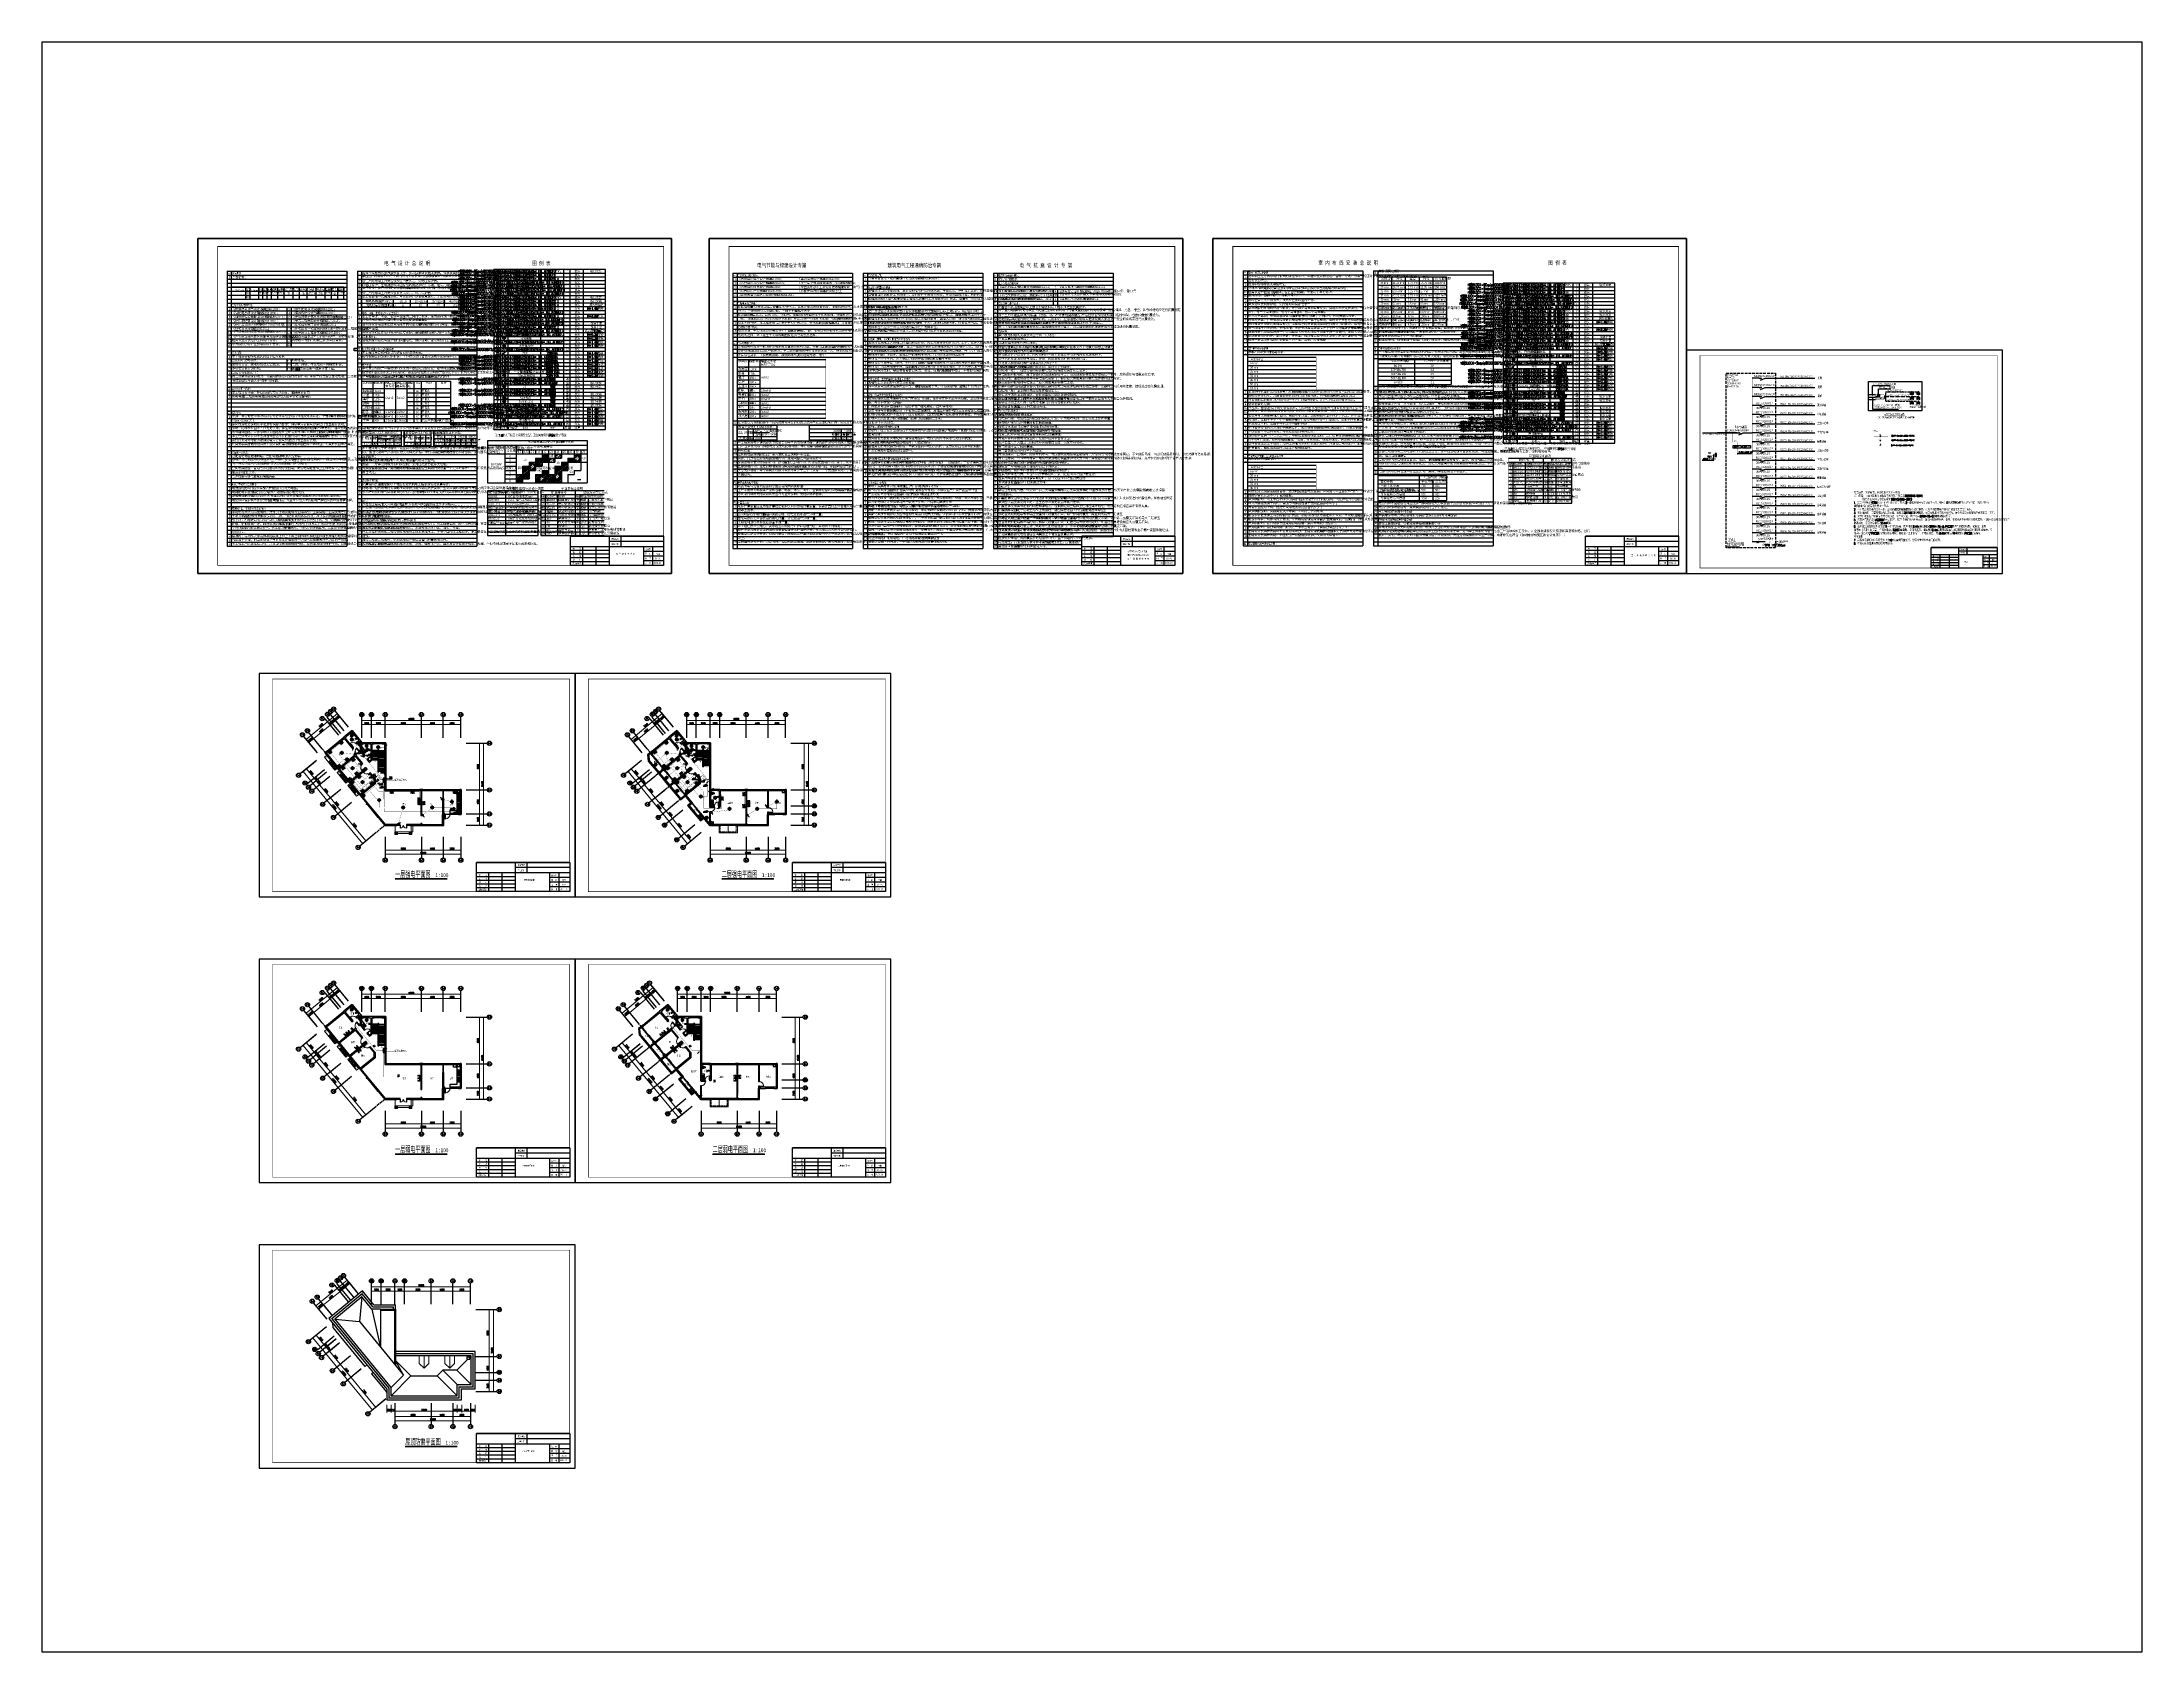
# Model space of a CAD drawing. Extents: x -7085 to 604621, y -1107727 to 606871.
# Drawn here: x -7085 to 387872, y 303997 to 606871 of the extents above.
import ezdxf
from ezdxf.enums import TextEntityAlignment as Align

# ---------------------------------------------------------------- set-up
doc = ezdxf.new("R2010")
doc.units = 0
doc.header["$LTSCALE"] = 1000
doc.header["$MEASUREMENT"] = 0
for name, pattern in [('( Hidden )', [0.375, 0.25, -0.125]), ('A4-0529建筑地图_t3$0$20140107综合楼$0$PROJ-SPC-SV-EP-002-PL-FP1-R02_1$0${ Gas Line }', [0]), ('ACAD_ISO04W100', [30, 24, -3, 0, -3]), ('CENTER2', [1.125, 0.75, -0.125, 0.125, -0.125]), ('DASH', [0.35, 0.25, -0.1]), ('DOTE', [2.42, 2, -0.2, 0.02, -0.2]), ('电话线', [1, 0.6, -0.1, 0.05, -0.1, 0.05, -0.1]), ('网络线', [0.3, 0.2, -0.1]), ('视频线', [0.55, 0.3, -0.1, 0.05, -0.1])]:
    doc.linetypes.add(name, pattern=pattern)
doc.layers.add('0-修改', color=6, linetype='Continuous', plot=False)
for name, color, linetype in [('007', 7, 'Continuous'), ('A-DOOR', 141, 'Continuous'), ('A-DOTE', 8, 'DOTE'), ('A-FLOR-EVTR', 2, 'Continuous'), ('A-FLOR-GRND', 2, 'Continuous'), ('A-FLOR-HVAC', 4, 'Continuous'), ('A-FLOR-OTHER2-ON', 83, 'Continuous'), ('A-FLOR-OUTL', 30, 'Continuous'), ('A-FLOR-ROOF', 142, 'Continuous'), ('A-FLOR-SPCL', 223, 'Continuous'), ('A-ROOF-STRM', 150, 'Continuous'), ('A-SECT-STR', 2, 'Continuous'), ('A-WALL-BRIC', 41, 'Continuous'), ('A-WALL-SURF', 253, 'Continuous'), ('AXIS', 3, 'Continuous'), ('AXIS_TEXT', 7, 'Continuous'), ('CURTWALL', 4, 'Continuous'), ('DIM-插座', 3, 'Continuous'), ('DIM-照明', 3, 'Continuous'), ('DIM-箱柜', 3, 'Continuous'), ('DIM-通讯', 3, 'Continuous'), ('DIM_SYMB', 3, 'Continuous'), ('DQ', 7, 'Continuous'), ('DX1', 2, 'Continuous'), ('ELEMENT', 3, 'Continuous'), ('EQUIP', 1, 'Continuous'), ('EQUIP-插座', 3, 'Continuous'), ('EQUIP-照明', 3, 'Continuous'), ('EQUIP-箱柜', 3, 'Continuous'), ('EQUIP-通讯', 3, 'Continuous'), ('g-地漏', 52, 'Continuous'), ('G_COL_墙柱_', 4, 'Continuous'), ('J-FURN-厨卫', 253, 'Continuous'), ('LINMK1', 7, 'Continuous'), ('LWIRE', 4, 'Continuous'), ('PRC-E-TEXT', 255, 'Continuous'), ('PUB_DIM', 3, 'Continuous'), ('PUB_TAB', 7, 'Continuous'), ('PUB_TAB_ASSIST', 251, 'Continuous'), ('PUB_TEXT', 7, 'Continuous'), ('PUB_TITLE', 4, 'Continuous'), ('SIG_TEXT', 7, 'Continuous'), ('TEL_SYMB', 3, 'Continuous'), ('TEL_TAB', 7, 'Continuous'), ('TEL_TEXT', 7, 'Continuous'), ('TEL_TITLE', 7, 'Continuous'), ('TL', 4, 'Continuous'), ('WALL-PARAPET', 6, 'Continuous'), ('WIRE', 10, 'Continuous'), ('WIRE-应急', 1, 'DASH'), ('WIRE-接地', 4, 'TG_／暗'), ('WIRE-插座', 5, 'Continuous'), ('WIRE-照明', 1, 'Continuous'), ('WIRE-通讯', 4, 'Continuous'), ('WIRE-避雷', 4, 'Continuous'), ('必选内容', 7, 'Continuous'), ('漏电断路器', 1, 'Continuous'), ('电气-平面-通讯-导线', 10, 'Continuous'), ('电气-平面-通讯-设备', 3, 'Continuous'), ('电气-注释-文字', 2, 'Continuous'), ('电气系统图', 6, 'Continuous'), ('系统图字', 2, 'Continuous'), ('虚线6', 1, 'Continuous')]:
    doc.layers.add(name, color=color, linetype=linetype)
doc.layers.add('ACS_COM', color=7, linetype='Continuous', lineweight=25)
doc.layers.add('建筑底图', color=8, linetype='Continuous', lineweight=5)
doc.layers.get('0-修改').off()
doc.styles.add('-宋体', font='', dxfattribs={"width": 0.6})
doc.styles.add('-新宋体', font='', dxfattribs={"width": 0.8})
doc.styles.add('122', font='', dxfattribs={"width": 0.7, "height": 900})
doc.styles.add('7-1$0$HZ', font='xcsg.shx', dxfattribs={"width": 0.8, "bigfont": 'hztxt.shx'})
doc.styles.add('_COMPLEX', font='COMPLEX.shx')
doc.styles.add('_HZTXT', font='txt.shx', dxfattribs={"width": 0.8, "bigfont": 'hztxt.shx'})
doc.styles.add('_TCH_AXIS', font='COMPLEX', dxfattribs={"bigfont": 'GBCBIG'})
doc.styles.add('_TCH_DIM', font='SIMPLEX', dxfattribs={"bigfont": 'GBCBIG'})
doc.styles.add('_TCH_DIM_T3', font='SIMPLEX', dxfattribs={"width": 0.705882, "bigfont": 'GBCBIG'})
doc.styles.add('_TCH_WINDOW', font='SIMPLEX', dxfattribs={"height": 3.5, "bigfont": 'GBCBIG'})
doc.styles.add('_TEL_ATTDEF', font='GBENOR', dxfattribs={"width": 0.8, "height": 3, "bigfont": 'GBCBIG'})
doc.styles.add('_TEL_DIM', font='SIMPLEX', dxfattribs={"width": 0.8, "height": 3.5, "bigfont": 'HZTXT'})
doc.styles.add('COMPLEX', font='COMPLEX')
doc.styles.add('DQ', font='GBENOR.shx', dxfattribs={"width": 0.8, "bigfont": 'hztxt.shx'})
doc.styles.add('FS1', font='tssdeng.shx', dxfattribs={"width": 0.7, "bigfont": 'hztxt.shx'})
doc.styles.add('HZ', font='', dxfattribs={"width": 0.8})
doc.styles.add('HZTXT', font='romans.shx', dxfattribs={"width": 0.7, "bigfont": 'hztxt.shx'})
doc.styles.add('RD', font='simplex.shx', dxfattribs={"width": 0.8, "bigfont": 'gbhzfs.shx'})
doc.styles.get("Standard").update_dxf_attribs({"font": 'gbenor.shx', "bigfont": 'gbcbig.shx'})
doc.styles.add('TG_LINETYPE', font='SIMPLEX', dxfattribs={"width": 0.8, "height": 3.5, "bigfont": 'HZTXT'})
doc.styles.add('TG_LINETYPE_THUND', font='SIMPLEX', dxfattribs={"width": 0.8, "height": 5.5, "bigfont": 'HZTXT'})
doc.styles.add('ZSDZ', font='XCSG.SHX', dxfattribs={"width": 0.8, "height": 3.5, "bigfont": 'HZTXT.SHX'})
doc.styles.add('单线体－大', font='SIMPLEX', dxfattribs={"height": 10, "bigfont": 'GBCBIG'})
doc.styles.add('宝信-单线体', font='宝信-西文', dxfattribs={"bigfont": '宝信-中文'})
doc.styles.add('宝信-黑体', font='simhei.ttf', dxfattribs={"width": 0.8, "height": 14})
doc.styles.get('-宋体').set_extended_font_data('SimSun')
doc.styles.get('-新宋体').set_extended_font_data('NSimSun')
doc.styles.get('122').set_extended_font_data('SimSun')
doc.styles.get('HZ').set_extended_font_data('NSimSun')
doc.linetypes.add('TG_×2', pattern='A,0.75,0,["×",TG_LINETYPE_THUND,S=0.1,R=0,X=-0.23,Y=-0.21],0.65,-0.13,0.13,-0.13', length=2)
doc.linetypes.add('TG_／暗', pattern='A,2,-0.21,["/",TG_LINETYPE,S=0.05,R=-8.594367,X=-0.2,Y=-0.04],0', length=2.21)
doc.dimstyles.new('_TCH_ARCH&&100', dxfattribs={"dimtxt": 297.5, "dimasz": 100, "dimexe": 250, "dimexo": 300, "dimgap": 126.25, "dimtad": 1, "dimdec": 0, "dimzin": 0, "dimdsep": 46, "dimtxsty": '_TCH_DIM_T3', "dimblk": 'ARCHTICK', "dimcen": 0.09, "dimclrt": 7, "dimazin": 2, "dimtfac": 1, "dimtdec": 0, "dimtix": 1, "dimtmove": 2, "dimatfit": 3, "dimfxl": 0, "dimtolj": 1, "dimtzin": 0, "dimarcsym": 0})

# ---------------------------------------------------------------- blocks, each defined once
blk = doc.blocks.new('bingx')
at = {"layer": 'A-FLOR-SPCL', "color": 0}
for p, q in [((33935, 58839), (33435, 58839)), ((33435, 58839), (33435, 58323)), ((33935, 58387), (33435, 58387)), ((33935, 58377), (33435, 58377)), ((33451, 58308), (33473, 58308)), ((33527, 58308), (33473, 58308)), ((33473, 58308), (33473, 58289)), ((33473, 58289), (33527, 58289)), ((33527, 58308), (33919, 58308)), ((33527, 58289), (33527, 58308)), ((33935, 58323), (33935, 58839))]:
    blk.add_line(p, q, dxfattribs=at)
for centre, start_param, end_param in [((33451, 58323), 3.1415927, 4.712389), ((33919, 58323), 4.712389, 6.2831853)]:
    blk.add_ellipse(centre, major_axis=(16.1, 0), ratio=0.9132548, start_param=start_param, end_param=end_param, dxfattribs=at)
blk = doc.blocks.new('$plan$00002790')
at = {"layer": 'A-FLOR-SPCL', "color": 0}
for p, q in [((-440, -372), (440, -372)), ((-299, -224), (-347, -260)), ((-347, -260), (-339, -270)), ((-339, -270), (-291, -234)), ((-291, -234), (-299, -224)), ((-236, -115), (-236, -56)), ((-236, -56), (-223, -56)), ((-223, -115), (-236, -115)), ((-232, -383), (-232, -442)), ((-232, -383), (-222, -383)), ((-232, -442), (-222, -442)), ((-223, -56), (-223, -115)), ((-222, -383), (-222, -442)), ((-163, -234), (-155, -224)), ((-115, -270), (-163, -234)), ((-155, -224), (-107, -260)), ((-107, -260), (-115, -270)), ((155, -224), (107, -260)), ((107, -260), (115, -270)), ((115, -270), (163, -234)), ((163, -234), (155, -224)), ((222, -383), (222, -442)), ((232, -383), (222, -383)), ((232, -442), (222, -442)), ((223, -56), (223, -115)), ((236, -56), (223, -56)), ((223, -115), (236, -115)), ((232, -383), (232, -442)), ((236, -115), (236, -56)), ((291, -234), (299, -224)), ((339, -270), (291, -234)), ((299, -224), (347, -260)), ((347, -260), (339, -270))]:
    blk.add_line(p, q, dxfattribs=at)
blk.add_lwpolyline([(-418, 0, 0.4141841), (-440, -22), (-440, -438, 0.4173975), (-418, -460), (418, -460, 0.4110367), (440, -438), (440, -22, 0.4173975), (418, 0)], format="xyb", close=True, dxfattribs=at)
for centre, major_axis, start_param, end_param in [((-227, -189), (-112, 0), -1.4937392, 0.5103598), ((-227, -189), (97.8, 0), 1.6591165, 3.6314872), ((-227, -189), (112, 0), 3.7678612, 5.6569299), ((-227, -189), (97.8, 0), 3.7644601, 5.660331), ((-227, -412), (-28.2, 0), -1.3923385, 1.3923385), ((-227, -189), (-112, 0), 2.631246, 4.6738989), ((-227, -189), (-97.8, 0), 2.6517112, 4.6682819), ((-227, -412), (28.2, 0), -1.3923385, 1.3923385), ((227, -189), (112, 0), 1.6092864, 3.6519393), ((227, -189), (97.8, 0), 1.6149035, 3.6314741), ((227, -189), (-112, 0), 0.6262554, 2.5153241), ((227, -189), (-97.8, 0), 0.6228543, 2.5187252), ((227, -412), (-28.2, 0), -1.3923385, 1.3923385), ((227, -412), (28.2, 0), -1.3923385, 1.3923385), ((227, -189), (112, 0), -0.5103598, 1.4937392), ((227, -189), (-97.8, 0), 2.6516981, 4.6240688)]:
    blk.add_ellipse(centre, major_axis=major_axis, ratio=0.9892, start_param=start_param, end_param=end_param, dxfattribs=at)
for centre in [(-227, -189), (227, -189)]:
    blk.add_ellipse(centre, major_axis=(36.6, 0), ratio=0.9892, dxfattribs=at)
blk = doc.blocks.new('A$C3F1816BB')
at = {"layer": 'A-FLOR-SPCL', "color": 0}
blk.add_lwpolyline([(400, 0), (0, 0), (0, 570), (400, 570)], close=True, dxfattribs=at)
blk.add_lwpolyline([(400, 0), (0, 0), (0, 570), (400, 570)], close=True, dxfattribs=at)
at = {"layer": 'A-FLOR-SPCL', "color": 0, "const_width": 3}
for points in [[(370, 30), (30, 30), (30, 540), (370, 540)], [(357, 43), (43, 43), (43, 527), (357, 527)]]:
    blk.add_lwpolyline(points, close=True, dxfattribs=at)
at = {"layer": 'A-FLOR-SPCL', "color": 0}
blk.add_lwpolyline([(357, 43), (85, 94), (43, 527)], dxfattribs=at)
blk = doc.blocks.new('$plan$00002764')
at = {"layer": 'A-FLOR-SPCL', "color": 0}
for p, q in [((-399, -34), (-399, -376)), ((-384, -77), (-384, -333)), ((-19, -15), (-380, -15)), ((-380, -395), (380, -395)), ((-24, -30), (-337, -30)), ((-337, -380), (-33, -380)), ((-192, -205), (-218, -205)), ((-188, -197), (-207, -178)), ((-188, -213), (-207, -232)), ((-180, -194), (-180, -167)), ((-180, -216), (-180, -243)), ((-172, -197), (-153, -178)), ((-172, -213), (-153, -232)), ((-169, -205), (-142, -205)), ((14, -333), (14, -68)), ((49, -117), (49, -331)), ((57, -63), (140, -140)), ((62, -44), (153, -128)), ((73, -54), (380, -54)), ((97, -64), (336, -64)), ((97, -380), (336, -380)), ((140, -140), (166, -171)), ((153, -128), (179, -160)), ((205, -197), (178, -197)), ((209, -189), (189, -169)), ((209, -205), (189, -224)), ((217, -185), (217, -158)), ((217, -209), (217, -236)), ((225, -189), (245, -169)), ((225, -205), (245, -224)), ((229, -197), (256, -197)), ((384, -112), (384, -331)), ((399, -376), (399, -73))]:
    blk.add_line(p, q, dxfattribs=at)
blk.add_lwpolyline([(420, 0), (420, -410), (-420, -410), (-420, 0)], close=True, dxfattribs=at)
for centre, radius in [((-180, -205), 47.4), ((-180, -205), 37.9), ((-180, -205), 11.4), ((-180, -205), 9.47), ((217, -197), 39), ((217, -197), 11.7), ((217, -197), 9.74), ((300, -33), 14.6), ((340, -33), 14.6), ((340, -33), 11.7)]:
    blk.add_circle(centre, radius, dxfattribs=at)
for centre, radius, start, end in [((-380, -34), 19.5, 90, 180), ((-380, -376), 19.5, 180, 270), ((-337, -77), 47.4, 90, 180), ((-337, -333), 47.4, 180, 270), ((-33, -333), 47.4, 270, 0), ((-24, -68), 37.9, 0, 90), ((-19, -63), 47.9, 15.82497, 90.39323), ((46, -45), 19.7, 193.86329, 246.47615), ((46, -41), 16.3, 320.11877, 229.36063), ((46, -41), 13.4, 0, 195.09019), ((97, -331), 48.7, 180, 270), ((97, -112), 48.7, 126.62012, 147.03998), ((97, -112), 48.7, 90, 104.23622), ((172, -166), 8.77, 218.64531, 38.64531), ((217, -197), 48.7, 152.28683, 137.59541), ((336, -112), 48.7, 0, 90), ((336, -331), 48.7, 270, 0), ((380, -73), 19.5, 0, 90), ((380, -376), 19.5, 270, 0)]:
    blk.add_arc(centre, radius, start, end, dxfattribs=at)
for points, knots in [([(33, -44), (34, -50), (38, -64), (47, -87), (43, -112), (52, -121), (54, -122)], [0, 0, 0, 0, 16.9469047, 44.4588971, 75.5123783, 81.961033, 81.961033, 81.961033, 81.961033]), ([(59, -41), (59, -47), (58, -62), (54, -86), (63, -110), (55, -121), (54, -122)], [0, 0, 0, 0, 17.8773823, 45.3893747, 76.4428558, 82.8915106, 82.8915106, 82.8915106, 82.8915106])]:
    blk.add_open_spline(points, degree=3, knots=knots, dxfattribs=at)
blk = doc.blocks.new('$plan$00002939')
at = {"layer": 'A-FLOR-SPCL', "color": 0}
blk.add_line((-10, 0), (10, 0), dxfattribs=at)
for points in [[(-124, 0), (133, 0)], [(-10, 0), (-10, -263)], [(10, 0), (10, -263)]]:
    blk.add_lwpolyline(points, dxfattribs=at)
for centre, radius, start, end in [((0, -262), 108, 95.30603, 84.69397), ((0, -262), 28.3, 110.67249, 69.32751), ((0, -260), 10.5, 197.23809, 342.76191)]:
    blk.add_arc(centre, radius, start, end, dxfattribs=at)
blk = doc.blocks.new('A$C14812D6A')
at = {"layer": 'A-FLOR-SPCL', "color": 0}
for p, q in [((288, 284), (218, 226)), ((282, 220), (225, 290)), ((397, 406), (289, 307)), ((363, 386), (289, 307)), ((311, 281), (289, 307)), ((319, 287), (297, 313)), ((357, 471), (301, 424)), ((352, 419), (306, 476)), ((429, 368), (311, 281)), ((403, 338), (311, 281)), ((397, 406), (363, 386)), ((413, 356), (383, 393)), ((429, 368), (397, 406)), ((429, 368), (403, 338)), ((485, 316), (428, 270)), ((480, 265), (433, 321))]:
    blk.add_line(p, q, dxfattribs=at)
for points in [[(64, 99, -0.0800516), (17, 180, -0.0888494), (0, 266, -0.1049875), (17, 350, -0.1201704), (64, 414, -0.1201704), (135, 448, -0.1049875), (222, 448, -0.0888494), (302, 416, -0.0550337), (353, 375, -0.0800516)], [(87, 118, -0.0800516), (45, 191, -0.0888494), (30, 266, -0.1049875), (44, 339, -0.1201704), (83, 391, -0.1201704), (141, 419, -0.1049875), (215, 419, -0.0888494), (286, 390, -0.0560664), (333, 353, -0.0800516)], [(390, 330, -0.0550337), (420, 272, -0.0888494), (437, 187, -0.1049875), (420, 102, -0.1201704), (373, 39, -0.1201704), (302, 5, -0.1049875), (215, 4, -0.0888494), (135, 37, -0.0800516), (64, 99, -0.0800516)], [(365, 314, -0.0560664), (392, 262, -0.0888494), (407, 187, -0.1049875), (393, 114, -0.1201704), (354, 62, -0.1201704), (296, 34, -0.1049875), (222, 34, -0.0888494), (151, 62, -0.0800516), (87, 118, -0.0800516)]]:
    blk.add_lwpolyline(points, format="xyb", dxfattribs=at)
for centre, radius in [((253, 255), 30), ((253, 255), 20), ((329, 447), 25), ((329, 447), 15), ((456, 293), 25), ((456, 293), 15)]:
    blk.add_circle(centre, radius, dxfattribs=at)
for centre, start, end in [((392, 371), 30.04171, 228.99125), ((393, 369), 210.04171, 48.99125)]:
    blk.add_arc(centre, 7.19, start, end, dxfattribs=at)
blk = doc.blocks.new('$plan$00002878')
at = {"layer": 'A-FLOR-SPCL', "color": 0}
for p, q in [((-198, -230), (-127, -230)), ((-198, -250), (-127, -250)), ((-198, -255), (-125, -255)), ((-198, -275), (-125, -275)), ((-198, -280), (-123, -280)), ((-198, -300), (-123, -300)), ((-198, -305), (-121, -305)), ((-198, -325), (-121, -325)), ((-198, -330), (-119, -330)), ((-198, -350), (-119, -350)), ((-198, -355), (-117, -355)), ((-198, -375), (-117, -375)), ((-198, -380), (-115, -380)), ((-198, -400), (-115, -400)), ((-198, -405), (-113, -405)), ((-198, -425), (-113, -425)), ((-120, -192), (-100, -450)), ((-100, -450), (-100, -486)), ((120, -192), (100, -450)), ((100, -450), (100, -486)), ((198, -405), (113, -405)), ((198, -425), (113, -425)), ((198, -380), (115, -380)), ((198, -400), (115, -400)), ((198, -355), (117, -355)), ((198, -375), (117, -375)), ((198, -330), (119, -330)), ((198, -350), (119, -350)), ((198, -305), (121, -305)), ((198, -325), (121, -325)), ((198, -280), (123, -280)), ((198, -300), (123, -300)), ((198, -255), (125, -255)), ((198, -275), (125, -275)), ((198, -230), (127, -230)), ((198, -250), (127, -250))]:
    blk.add_line(p, q, dxfattribs=at)
blk.add_lwpolyline([(-150, -486), (-210, -486, -0.4142136), (-230, -466), (-230, -247, -0.1080307), (-228, -239), (-132, -29, -0.2930687), (-87, 0), (87, 0, -0.2930687), (132, -29), (228, -239, -0.1080307), (230, -247), (230, -466, -0.4142136), (210, -486), (150, -486, -0.3704769), (18, -634, -0.4404285)], format="xyb", close=True, dxfattribs=at)
blk.add_circle((1, -190), 33.9, dxfattribs=at)
for centre, radius, start, end in [((-198, -240), 10, 90, 270), ((-198, -265), 10, 90, 270), ((-198, -290), 10, 90, 270), ((-198, -315), 10, 90, 270), ((-198, -340), 10, 90, 270), ((-198, -365), 10, 90, 270), ((-198, -390), 10, 90, 270), ((-198, -415), 10, 90, 270), ((-127, -240), 10, 270, 90), ((-125, -265), 10, 270, 90), ((-123, -290), 10, 270, 90), ((-121, -315), 10, 270, 90), ((-1, -198), 120, 89.71212, 177.2241), ((-119, -340), 10, 270, 90), ((-117, -365), 10, 270, 90), ((-115, -390), 10, 270, 90), ((-113, -415), 10, 270, 90), ((0, -485), 100, 180.77498, 359.22502), ((1, -198), 120, 2.7759, 90.28788), ((113, -415), 10, 90, 270), ((115, -390), 10, 90, 270), ((117, -365), 10, 90, 270), ((119, -340), 10, 90, 270), ((121, -315), 10, 90, 270), ((123, -290), 10, 90, 270), ((125, -265), 10, 90, 270), ((127, -240), 10, 90, 270), ((198, -240), 10, 270, 90), ((198, -265), 10, 270, 90), ((198, -290), 10, 270, 90), ((198, -315), 10, 270, 90), ((198, -340), 10, 270, 90), ((198, -365), 10, 270, 90), ((198, -390), 10, 270, 90), ((198, -415), 10, 270, 90)]:
    blk.add_arc(centre, radius, start, end, dxfattribs=at)
blk = doc.blocks.new('COL')
at = {"layer": 'A-WALL-SURF'}
for points in [[(-14, -141), (-168, -268), (-295, -114), (14, 141), (268, -168), (114, -295)], [(-4769, -3804), (-5078, -4059), (-4823, -4367), (-4669, -4240), (-4796, -4086), (-4642, -3959)], [(1739, -3679), (1784, -3383), (1586, -3353), (1527, -3738), (1775, -4038), (1929, -3911)], [(1903, -2150), (1712, -1918), (1558, -2046), (1808, -2350), (2203, -2350), (2203, -2150)], [(6162, -2350), (6162, -2550), (6362, -2550), (6362, -2150), (5962, -2150), (5962, -2350)], [(-2442, -6940), (-2288, -6813), (-2161, -6967), (-2315, -7094), (-2188, -7249), (-2342, -7376), (-2596, -7067)], [(-279, -9563), (-124, -9436), (-252, -9282), (-406, -9409), (-533, -9254), (-688, -9382), (-433, -9690)], [(1757, -12032), (1912, -11904), (1784, -11750), (1630, -11877), (1503, -11723), (1349, -11850), (1603, -12159)], [(4162, -8937), (4362, -8937), (4362, -9837), (4162, -9837)], [(6362, -10950), (6362, -10750), (6162, -10750), (6162, -11150), (6562, -11150), (6562, -10950)], [(13162, -11150), (13362, -11150), (13362, -10950), (12762, -10950), (12762, -11150), (12962, -11150), (12962, -11350), (13162, -11350)], [(20562, -10950), (20362, -10950), (20362, -11350), (20562, -11350)], [(17262, -15450), (17262, -15250), (17062, -15250), (17062, -15650), (17462, -15650), (17462, -15450)], [(20562, -15250), (20362, -15250), (20362, -15650), (20562, -15650)], [(6054, -17241), (5900, -17368), (6215, -17750), (6615, -17750), (6615, -17550), (6309, -17550)], [(12962, -17350), (12962, -17750), (13362, -17750), (13362, -17550), (13162, -17550), (13162, -17350)]]:
    blk.add_hatch(color=0, dxfattribs=at).paths.add_polyline_path(points)
at = {"layer": 'G_COL_墙柱_', "color": 0}
for points in [[(-14, -141), (-168, -268), (-295, -114), (14, 141), (268, -168), (114, -295), (-14, -141)], [(1739, -3679), (1784, -3383), (1586, -3353), (1527, -3738), (1775, -4038), (1929, -3911), (1739, -3679)]]:
    blk.add_lwpolyline(points, dxfattribs=at)
for points in [[(-4769, -3804), (-5078, -4059), (-4823, -4367), (-4669, -4240), (-4796, -4086), (-4642, -3959)], [(6162, -2350), (6162, -2550), (6362, -2550), (6362, -2150), (5962, -2150), (5962, -2350)], [(-2442, -6940), (-2288, -6813), (-2161, -6967), (-2315, -7094), (-2188, -7249), (-2342, -7376), (-2596, -7067), (-2442, -6940)], [(-279, -9563), (-124, -9436), (-252, -9282), (-406, -9409), (-533, -9254), (-688, -9382), (-433, -9690), (-279, -9563)], [(1757, -12032), (1912, -11904), (1784, -11750), (1630, -11877), (1503, -11723), (1349, -11850), (1603, -12159), (1757, -12032)], [(4162, -8937), (4362, -8937), (4362, -9837), (4162, -9837)], [(6362, -10950), (6362, -10750), (6162, -10750), (6162, -11150), (6562, -11150), (6562, -10950)], [(13162, -11150), (13362, -11150), (13362, -10950), (12762, -10950), (12762, -11150), (12962, -11150), (12962, -11350), (13162, -11350)], [(20562, -10950), (20362, -10950), (20362, -11350), (20562, -11350)], [(17262, -15450), (17262, -15250), (17062, -15250), (17062, -15650), (17462, -15650), (17462, -15450)], [(20562, -15250), (20362, -15250), (20362, -15650), (20562, -15650)], [(6054, -17241), (5900, -17368), (6215, -17750), (6615, -17750), (6615, -17550), (6309, -17550)], [(12962, -17350), (12962, -17750), (13362, -17750), (13362, -17550), (13162, -17550), (13162, -17350)]]:
    blk.add_lwpolyline(points, close=True, dxfattribs=at)
at = {"layer": 'G_COL_墙柱_', "color": 0, "extrusion": (0, 0, -1)}
blk.add_lwpolyline([(-1903, -2150), (-1712, -1918), (-1558, -2046), (-1808, -2350), (-2203, -2350), (-2203, -2150)], close=True, dxfattribs=at)
blk = doc.blocks.new('KTWJ1')
at = {"layer": 'A-FLOR-HVAC', "color": 0, "linetype": '( Hidden )', "ltscale": 0.3}
blk.add_lwpolyline([(152982, -14209, 0.4142136), (153032, -14259), (153732, -14259, 0.4142136), (153782, -14209), (153782, -14009, 0.4142136), (153732, -13959), (153032, -13959, 0.4142136), (152982, -14009)], format="xyb", close=True, dxfattribs=at)
at = {"layer": 'A-FLOR-HVAC', "color": 0, "style": '_TCH_WINDOW', "width": 0.705882}
blk.add_text('A/C', height=170, dxfattribs=at).set_placement((153214, -14188))
blk = doc.blocks.new('_AXISO')
blk.add_circle((0, 0), 0.5)
at = {"layer": 'AXIS_TEXT', "style": 'COMPLEX', "width": 1.041667}
blk.add_attdef('A', text='', height=0.56, dxfattribs=at).set_placement((-0.25, -0.28), (0.25, -0.28), align=Align.FIT)
blk = doc.blocks.new('$WINLIB2D$00000001')
at = {"color": 0}
for points in [[(-0.5, 0.5), (-0.5, -0.5)], [(-0.5, 0.5), (0.5, 0.5)], [(0.5, 0.17), (-0.5, 0.17)], [(0.5, -0.5), (0.5, 0.5)], [(0.5, -0.17), (-0.5, -0.17)], [(-0.5, -0.5), (0.5, -0.5)]]:
    blk.add_lwpolyline(points, dxfattribs=at)
blk = doc.blocks.new('$DorLib2D$00000001')
at = {"color": 0}
for p, q in [((0.45, 0.975), (0.5, 0.975)), ((0.45, 0), (0.45, 0.975)), ((0.5, 0), (0.45, 0)), ((0.5, 0), (0.5, 0.975))]:
    blk.add_line(p, q, dxfattribs=at)
at = {"color": 0, "lineweight": 13}
blk.add_arc((0.475, 0), 0.975, 91.46928, 180, dxfattribs=at)
blk = doc.blocks.new('$DorLib2D$00000131')
at = {"color": 0, "linetype": 'Continuous'}
for p, q in [((-0.5, 0.12), (-0.5, 0)), ((0.02, 0.12), (-0.5, 0.12)), ((-0.5, 0), (0.02, 0)), ((-0.02, 0), (0.5, 0)), ((-0.02, -0.12), (-0.02, 0)), ((0.02, 0), (0.02, 0.12)), ((0.15, 0.12), (0.23, 0.2)), ((0.35, 0.12), (0.15, 0.12)), ((0.23, 0.2), (0.23, 0.12)), ((0.5, 0), (0.5, -0.12)), ((-0.35, -0.12), (-0.15, -0.12)), ((-0.23, -0.2), (-0.23, -0.12)), ((-0.15, -0.12), (-0.23, -0.2)), ((0.5, -0.12), (-0.02, -0.12))]:
    blk.add_line(p, q, dxfattribs=at)
blk = doc.blocks.new('$DorLib2D$00000002')
at = {"color": 0}
for p, q in [((-0.5, 0), (-0.5, 0.4875)), ((-0.475, 0.4875), (-0.5, 0.4875)), ((-0.475, 0), (-0.475, 0.4875)), ((0.475, 0), (0.475, 0.4875)), ((0.475, 0.4875), (0.5, 0.4875)), ((0.5, 0), (0.5, 0.4875)), ((-0.5, 0), (-0.475, 0)), ((0.5, 0), (0.475, 0))]:
    blk.add_line(p, q, dxfattribs=at)
at = {"color": 0, "lineweight": 13}
for centre, start, end in [((-0.4875, 0), 0, 88.530716), ((0.4875, 0), 91.469284, 180)]:
    blk.add_arc(centre, 0.4875, start, end, dxfattribs=at)
blk = doc.blocks.new('_ArchTick')
at = {"color": 0, "linetype": 'ByBlock', "const_width": 0.4}
blk.add_lwpolyline([(-0.5, -0.5), (0.5, 0.5)], dxfattribs=at)
blk = doc.blocks.new('*D1611')
at = {"layer": 'Defpoints', "color": 0}
for p in [(57467, 457357), (64267, 457357), (64267, 454857)]:
    blk.add_point(p, dxfattribs=at)
at = {"layer": 'PUB_DIM', "color": 0, "lineweight": -2}
for p, q in [((57467, 457057), (57467, 454607)), ((57467, 454857), (64267, 454857)), ((64267, 457057), (64267, 454607))]:
    blk.add_line(p, q, dxfattribs=at)
at = {"layer": 'PUB_DIM', "color": 0, "lineweight": -2, "xscale": 100, "yscale": 100, "zscale": 100, "rotation": 180}
blk.add_blockref('_ArchTick', (57467, 454857), dxfattribs=at)
at = {"layer": 'PUB_DIM', "color": 0, "lineweight": -2, "xscale": 100, "yscale": 100, "zscale": 100}
blk.add_blockref('_ArchTick', (64267, 454857), dxfattribs=at)
at = {"layer": 'PUB_DIM', "color": 7, "insert": (60867, 455132), "char_height": 297.5, "attachment_point": 5, "style": '_TCH_DIM_T3'}
blk.add_mtext('\\A1;6800', dxfattribs=at)
blk = doc.blocks.new('*D1612')
at = {"layer": 'Defpoints', "color": 0}
for p in [(64267, 457357), (68367, 457357), (68367, 454857)]:
    blk.add_point(p, dxfattribs=at)
at = {"layer": 'PUB_DIM', "color": 0, "lineweight": -2}
for p, q in [((64267, 457057), (64267, 454607)), ((64267, 454857), (68367, 454857)), ((68367, 457057), (68367, 454607))]:
    blk.add_line(p, q, dxfattribs=at)
at = {"layer": 'PUB_DIM', "color": 0, "lineweight": -2, "xscale": 100, "yscale": 100, "zscale": 100, "rotation": 180}
blk.add_blockref('_ArchTick', (64267, 454857), dxfattribs=at)
at = {"layer": 'PUB_DIM', "color": 0, "lineweight": -2, "xscale": 100, "yscale": 100, "zscale": 100}
blk.add_blockref('_ArchTick', (68367, 454857), dxfattribs=at)
at = {"layer": 'PUB_DIM', "color": 7, "insert": (66317, 455132), "char_height": 297.5, "attachment_point": 5, "style": '_TCH_DIM_T3'}
blk.add_mtext('\\A1;4100', dxfattribs=at)
blk = doc.blocks.new('*D1613')
at = {"layer": 'Defpoints', "color": 0}
for p in [(68367, 457357), (71667, 457357), (71667, 454857)]:
    blk.add_point(p, dxfattribs=at)
at = {"layer": 'PUB_DIM', "color": 0, "lineweight": -2}
for p, q in [((68367, 457057), (68367, 454607)), ((68367, 454857), (71667, 454857)), ((71667, 457057), (71667, 454607))]:
    blk.add_line(p, q, dxfattribs=at)
at = {"layer": 'PUB_DIM', "color": 0, "lineweight": -2, "xscale": 100, "yscale": 100, "zscale": 100, "rotation": 180}
blk.add_blockref('_ArchTick', (68367, 454857), dxfattribs=at)
at = {"layer": 'PUB_DIM', "color": 0, "lineweight": -2, "xscale": 100, "yscale": 100, "zscale": 100}
blk.add_blockref('_ArchTick', (71667, 454857), dxfattribs=at)
at = {"layer": 'PUB_DIM', "color": 7, "insert": (70017, 455132), "char_height": 297.5, "attachment_point": 5, "style": '_TCH_DIM_T3'}
blk.add_mtext('\\A1;3300', dxfattribs=at)
blk = doc.blocks.new('*D1614')
at = {"layer": 'Defpoints', "color": 0}
for p in [(57467, 457357), (71667, 457357), (71667, 454057)]:
    blk.add_point(p, dxfattribs=at)
at = {"layer": 'PUB_DIM', "color": 0, "lineweight": -2}
for p, q in [((57467, 457057), (57467, 453807)), ((71667, 457057), (71667, 453807)), ((57467, 454057), (71667, 454057))]:
    blk.add_line(p, q, dxfattribs=at)
at = {"layer": 'PUB_DIM', "color": 0, "lineweight": -2, "xscale": 100, "yscale": 100, "zscale": 100, "rotation": 180}
blk.add_blockref('_ArchTick', (57467, 454057), dxfattribs=at)
at = {"layer": 'PUB_DIM', "color": 0, "lineweight": -2, "xscale": 100, "yscale": 100, "zscale": 100}
blk.add_blockref('_ArchTick', (71667, 454057), dxfattribs=at)
at = {"layer": 'PUB_DIM', "color": 7, "insert": (64567, 454332), "char_height": 297.5, "attachment_point": 5, "style": '_TCH_DIM_T3'}
blk.add_mtext('\\A1;14200', dxfattribs=at)
blk = doc.blocks.new('*D1615')
at = {"layer": 'Defpoints', "color": 0}
for p in [(72667, 461657), (72667, 459557), (75167, 461657)]:
    blk.add_point(p, dxfattribs=at)
at = {"layer": 'PUB_DIM', "color": 0, "lineweight": -2}
for p, q in [((72967, 461657), (75417, 461657)), ((72967, 459557), (75417, 459557)), ((75167, 459557), (75167, 461657))]:
    blk.add_line(p, q, dxfattribs=at)
at = {"layer": 'PUB_DIM', "color": 0, "lineweight": -2, "xscale": 100, "yscale": 100, "zscale": 100}
for p, rotation in [((75167, 461657), 90), ((75167, 459557), 270)]:
    blk.add_blockref('_ArchTick', p, dxfattribs=dict(at, rotation=rotation))
at = {"layer": 'PUB_DIM', "color": 7, "insert": (74892, 460607), "char_height": 297.5, "attachment_point": 5, "rotation": 90, "style": '_TCH_DIM_T3'}
blk.add_mtext('\\A1;2100', dxfattribs=at)
blk = doc.blocks.new('*D1616')
at = {"layer": 'Defpoints', "color": 0}
for p in [(72667, 466157), (75167, 466157), (72667, 461657)]:
    blk.add_point(p, dxfattribs=at)
at = {"layer": 'PUB_DIM', "color": 0, "lineweight": -2}
for p, q in [((72967, 466157), (75417, 466157)), ((75167, 461657), (75167, 466157)), ((72967, 461657), (75417, 461657))]:
    blk.add_line(p, q, dxfattribs=at)
at = {"layer": 'PUB_DIM', "color": 0, "lineweight": -2, "xscale": 100, "yscale": 100, "zscale": 100}
for p, rotation in [((75167, 466157), 90), ((75167, 461657), 270)]:
    blk.add_blockref('_ArchTick', p, dxfattribs=dict(at, rotation=rotation))
at = {"layer": 'PUB_DIM', "color": 7, "insert": (74892, 463907), "char_height": 297.5, "attachment_point": 5, "rotation": 90, "style": '_TCH_DIM_T3'}
blk.add_mtext('\\A1;4500', dxfattribs=at)
blk = doc.blocks.new('*D1617')
at = {"layer": 'Defpoints', "color": 0}
for p in [(72667, 474957), (75167, 474957), (72667, 466157)]:
    blk.add_point(p, dxfattribs=at)
at = {"layer": 'PUB_DIM', "color": 0, "lineweight": -2}
for p, q in [((72967, 474957), (75417, 474957)), ((75167, 466157), (75167, 474957)), ((72967, 466157), (75417, 466157))]:
    blk.add_line(p, q, dxfattribs=at)
at = {"layer": 'PUB_DIM', "color": 0, "lineweight": -2, "xscale": 100, "yscale": 100, "zscale": 100}
for p, rotation in [((75167, 474957), 90), ((75167, 466157), 270)]:
    blk.add_blockref('_ArchTick', p, dxfattribs=dict(at, rotation=rotation))
at = {"layer": 'PUB_DIM', "color": 7, "insert": (74892, 470557), "char_height": 297.5, "attachment_point": 5, "rotation": 90, "style": '_TCH_DIM_T3'}
blk.add_mtext('\\A1;8800', dxfattribs=at)
blk = doc.blocks.new('*D1618')
at = {"layer": 'Defpoints', "color": 0}
for p in [(72667, 474957), (75967, 474957), (72667, 459557)]:
    blk.add_point(p, dxfattribs=at)
at = {"layer": 'PUB_DIM', "color": 0, "lineweight": -2}
for p, q in [((72967, 474957), (76217, 474957)), ((75967, 459557), (75967, 474957)), ((72967, 459557), (76217, 459557))]:
    blk.add_line(p, q, dxfattribs=at)
at = {"layer": 'PUB_DIM', "color": 0, "lineweight": -2, "xscale": 100, "yscale": 100, "zscale": 100}
for p, rotation in [((75967, 474957), 90), ((75967, 459557), 270)]:
    blk.add_blockref('_ArchTick', p, dxfattribs=dict(at, rotation=rotation))
at = {"layer": 'PUB_DIM', "color": 7, "insert": (75692, 467257), "char_height": 297.5, "attachment_point": 5, "rotation": 90, "style": '_TCH_DIM_T3'}
blk.add_mtext('\\A1;15400', dxfattribs=at)
blk = doc.blocks.new('*D1619')
at = {"layer": 'Defpoints', "color": 0}
for p in [(54867, 478457), (53061, 475957), (54867, 475957)]:
    blk.add_point(p, dxfattribs=at)
at = {"layer": 'PUB_DIM', "color": 0, "lineweight": -2}
for p, q in [((53061, 476257), (53061, 478707)), ((53061, 478457), (54867, 478457)), ((54867, 476257), (54867, 478707))]:
    blk.add_line(p, q, dxfattribs=at)
at = {"layer": 'PUB_DIM', "color": 0, "lineweight": -2, "xscale": 100, "yscale": 100, "zscale": 100, "rotation": 180}
blk.add_blockref('_ArchTick', (53061, 478457), dxfattribs=at)
at = {"layer": 'PUB_DIM', "color": 0, "lineweight": -2, "xscale": 100, "yscale": 100, "zscale": 100}
blk.add_blockref('_ArchTick', (54867, 478457), dxfattribs=at)
at = {"layer": 'PUB_DIM', "color": 7, "insert": (53964, 478732), "char_height": 297.5, "attachment_point": 5, "style": '_TCH_DIM_T3'}
blk.add_mtext('\\A1;1806', dxfattribs=at)
blk = doc.blocks.new('*D1620')
at = {"layer": 'Defpoints', "color": 0}
for p in [(57467, 478457), (54867, 475957), (57467, 475957)]:
    blk.add_point(p, dxfattribs=at)
at = {"layer": 'PUB_DIM', "color": 0, "lineweight": -2}
for p, q in [((54867, 476257), (54867, 478707)), ((54867, 478457), (57467, 478457)), ((57467, 476257), (57467, 478707))]:
    blk.add_line(p, q, dxfattribs=at)
at = {"layer": 'PUB_DIM', "color": 0, "lineweight": -2, "xscale": 100, "yscale": 100, "zscale": 100, "rotation": 180}
blk.add_blockref('_ArchTick', (54867, 478457), dxfattribs=at)
at = {"layer": 'PUB_DIM', "color": 0, "lineweight": -2, "xscale": 100, "yscale": 100, "zscale": 100}
blk.add_blockref('_ArchTick', (57467, 478457), dxfattribs=at)
at = {"layer": 'PUB_DIM', "color": 7, "insert": (56167, 478732), "char_height": 297.5, "attachment_point": 5, "style": '_TCH_DIM_T3'}
blk.add_mtext('\\A1;2600', dxfattribs=at)
blk = doc.blocks.new('*D1621')
at = {"layer": 'Defpoints', "color": 0}
for p in [(64267, 478457), (57467, 475957), (64267, 475957)]:
    blk.add_point(p, dxfattribs=at)
at = {"layer": 'PUB_DIM', "color": 0, "lineweight": -2}
for p, q in [((57467, 476257), (57467, 478707)), ((57467, 478457), (64267, 478457)), ((64267, 476257), (64267, 478707))]:
    blk.add_line(p, q, dxfattribs=at)
at = {"layer": 'PUB_DIM', "color": 0, "lineweight": -2, "xscale": 100, "yscale": 100, "zscale": 100, "rotation": 180}
blk.add_blockref('_ArchTick', (57467, 478457), dxfattribs=at)
at = {"layer": 'PUB_DIM', "color": 0, "lineweight": -2, "xscale": 100, "yscale": 100, "zscale": 100}
blk.add_blockref('_ArchTick', (64267, 478457), dxfattribs=at)
at = {"layer": 'PUB_DIM', "color": 7, "insert": (60867, 478732), "char_height": 297.5, "attachment_point": 5, "style": '_TCH_DIM_T3'}
blk.add_mtext('\\A1;6800', dxfattribs=at)
blk = doc.blocks.new('*D1622')
at = {"layer": 'Defpoints', "color": 0}
for p in [(68367, 478457), (64267, 475957), (68367, 475957)]:
    blk.add_point(p, dxfattribs=at)
at = {"layer": 'PUB_DIM', "color": 0, "lineweight": -2}
for p, q in [((64267, 476257), (64267, 478707)), ((64267, 478457), (68367, 478457)), ((68367, 476257), (68367, 478707))]:
    blk.add_line(p, q, dxfattribs=at)
at = {"layer": 'PUB_DIM', "color": 0, "lineweight": -2, "xscale": 100, "yscale": 100, "zscale": 100, "rotation": 180}
blk.add_blockref('_ArchTick', (64267, 478457), dxfattribs=at)
at = {"layer": 'PUB_DIM', "color": 0, "lineweight": -2, "xscale": 100, "yscale": 100, "zscale": 100}
blk.add_blockref('_ArchTick', (68367, 478457), dxfattribs=at)
at = {"layer": 'PUB_DIM', "color": 7, "insert": (66317, 478732), "char_height": 297.5, "attachment_point": 5, "style": '_TCH_DIM_T3'}
blk.add_mtext('\\A1;4100', dxfattribs=at)
blk = doc.blocks.new('*D1623')
at = {"layer": 'Defpoints', "color": 0}
for p in [(71667, 478457), (68367, 475957), (71667, 475957)]:
    blk.add_point(p, dxfattribs=at)
at = {"layer": 'PUB_DIM', "color": 0, "lineweight": -2}
for p, q in [((68367, 476257), (68367, 478707)), ((68367, 478457), (71667, 478457)), ((71667, 476257), (71667, 478707))]:
    blk.add_line(p, q, dxfattribs=at)
at = {"layer": 'PUB_DIM', "color": 0, "lineweight": -2, "xscale": 100, "yscale": 100, "zscale": 100, "rotation": 180}
blk.add_blockref('_ArchTick', (68367, 478457), dxfattribs=at)
at = {"layer": 'PUB_DIM', "color": 0, "lineweight": -2, "xscale": 100, "yscale": 100, "zscale": 100}
blk.add_blockref('_ArchTick', (71667, 478457), dxfattribs=at)
at = {"layer": 'PUB_DIM', "color": 7, "insert": (70017, 478732), "char_height": 297.5, "attachment_point": 5, "style": '_TCH_DIM_T3'}
blk.add_mtext('\\A1;3300', dxfattribs=at)
blk = doc.blocks.new('*D1624')
at = {"layer": 'Defpoints', "color": 0}
for p in [(71667, 479257), (53061, 475957), (71667, 475957)]:
    blk.add_point(p, dxfattribs=at)
at = {"layer": 'PUB_DIM', "color": 0, "lineweight": -2}
for p, q in [((53061, 476257), (53061, 479507)), ((53061, 479257), (71667, 479257)), ((71667, 476257), (71667, 479507))]:
    blk.add_line(p, q, dxfattribs=at)
at = {"layer": 'PUB_DIM', "color": 0, "lineweight": -2, "xscale": 100, "yscale": 100, "zscale": 100, "rotation": 180}
blk.add_blockref('_ArchTick', (53061, 479257), dxfattribs=at)
at = {"layer": 'PUB_DIM', "color": 0, "lineweight": -2, "xscale": 100, "yscale": 100, "zscale": 100}
blk.add_blockref('_ArchTick', (71667, 479257), dxfattribs=at)
at = {"layer": 'PUB_DIM', "color": 7, "insert": (62364, 479532), "char_height": 297.5, "attachment_point": 5, "style": '_TCH_DIM_T3'}
blk.add_mtext('\\A1;18606', dxfattribs=at)
blk = doc.blocks.new('*D1625')
at = {"layer": 'Defpoints', "color": 0}
for p in [(44571, 471735), (44106, 468370), (46035, 469961)]:
    blk.add_point(p, dxfattribs=at)
at = {"layer": 'PUB_DIM', "color": 0, "lineweight": -2}
for p, q in [((44340, 471544), (42450, 469985)), ((42643, 470144), (44106, 468370)), ((45803, 469770), (43913, 468211))]:
    blk.add_line(p, q, dxfattribs=at)
at = {"layer": 'PUB_DIM', "color": 0, "lineweight": -2, "xscale": 100, "yscale": 100, "zscale": 100}
for p, rotation in [((42643, 470144), 129.5164780570853), ((44106, 468370), 309.5164780570854)]:
    blk.add_blockref('_ArchTick', p, dxfattribs=dict(at, rotation=rotation))
at = {"layer": 'PUB_DIM', "color": 7, "insert": (43587, 469432), "char_height": 297.5, "attachment_point": 5, "rotation": 309.51648, "style": '_TCH_DIM_T3'}
blk.add_mtext('\\A1;2300', dxfattribs=at)
blk = doc.blocks.new('*D1626')
at = {"layer": 'Defpoints', "color": 0}
for p in [(44498, 467894), (46035, 469961), (46427, 469485)]:
    blk.add_point(p, dxfattribs=at)
at = {"layer": 'PUB_DIM', "color": 0, "lineweight": -2}
for p, q in [((45803, 469770), (43913, 468211)), ((44106, 468370), (44043, 468447)), ((44106, 468370), (44498, 467894)), ((46196, 469294), (44306, 467735)), ((44498, 467894), (44562, 467817))]:
    blk.add_line(p, q, dxfattribs=at)
at = {"layer": 'PUB_DIM', "color": 0, "lineweight": -2, "xscale": 100, "yscale": 100, "zscale": 100}
for p, rotation in [((44106, 468370), 309.5164780570876), ((44498, 467894), 129.5164780570876)]:
    blk.add_blockref('_ArchTick', p, dxfattribs=dict(at, rotation=rotation))
at = {"layer": 'PUB_DIM', "color": 7, "insert": (44515, 468307), "char_height": 297.5, "attachment_point": 5, "rotation": 309.51648, "style": '_TCH_DIM_T3'}
blk.add_mtext('\\A1;616', dxfattribs=at)
blk = doc.blocks.new('*D1627')
at = {"layer": 'Defpoints', "color": 0}
for p in [(45124, 467135), (46427, 469485), (47053, 468726)]:
    blk.add_point(p, dxfattribs=at)
at = {"layer": 'PUB_DIM', "color": 0, "lineweight": -2}
for p, q in [((46196, 469294), (44306, 467735)), ((44498, 467894), (45124, 467135)), ((46822, 468535), (44932, 466976))]:
    blk.add_line(p, q, dxfattribs=at)
at = {"layer": 'PUB_DIM', "color": 0, "lineweight": -2, "xscale": 100, "yscale": 100, "zscale": 100}
for p, rotation in [((44498, 467894), 129.5164780570841), ((45124, 467135), 309.5164780570842)]:
    blk.add_blockref('_ArchTick', p, dxfattribs=dict(at, rotation=rotation))
at = {"layer": 'PUB_DIM', "color": 7, "insert": (45024, 467690), "char_height": 297.5, "attachment_point": 5, "rotation": 309.51648, "style": '_TCH_DIM_T3'}
blk.add_mtext('\\A1;984', dxfattribs=at)
blk = doc.blocks.new('*D1628')
at = {"layer": 'Defpoints', "color": 0}
for p in [(47053, 468726), (49089, 466258), (47161, 464667)]:
    blk.add_point(p, dxfattribs=at)
at = {"layer": 'PUB_DIM', "color": 0, "lineweight": -2}
for p, q in [((46822, 468535), (44932, 466976)), ((45124, 467135), (47161, 464667)), ((48858, 466067), (46968, 464508))]:
    blk.add_line(p, q, dxfattribs=at)
at = {"layer": 'PUB_DIM', "color": 0, "lineweight": -2, "xscale": 100, "yscale": 100, "zscale": 100}
for p, rotation in [((45124, 467135), 129.5164780570856), ((47161, 464667), 309.5164780570856)]:
    blk.add_blockref('_ArchTick', p, dxfattribs=dict(at, rotation=rotation))
at = {"layer": 'PUB_DIM', "color": 7, "insert": (46355, 466076), "char_height": 297.5, "attachment_point": 5, "rotation": 309.51648, "style": '_TCH_DIM_T3'}
blk.add_mtext('\\A1;3200', dxfattribs=at)
blk = doc.blocks.new('*D1629')
at = {"layer": 'Defpoints', "color": 0}
for p in [(49089, 466258), (49197, 462198), (51125, 463789)]:
    blk.add_point(p, dxfattribs=at)
at = {"layer": 'PUB_DIM', "color": 0, "lineweight": -2}
for p, q in [((48858, 466067), (46968, 464508)), ((47161, 464667), (49197, 462198)), ((50894, 463598), (49004, 462039))]:
    blk.add_line(p, q, dxfattribs=at)
at = {"layer": 'PUB_DIM', "color": 0, "lineweight": -2, "xscale": 100, "yscale": 100, "zscale": 100}
for p, rotation in [((47161, 464667), 129.5164780570859), ((49197, 462198), 309.5164780570859)]:
    blk.add_blockref('_ArchTick', p, dxfattribs=dict(at, rotation=rotation))
at = {"layer": 'PUB_DIM', "color": 7, "insert": (48391, 463608), "char_height": 297.5, "attachment_point": 5, "rotation": 309.51648, "style": '_TCH_DIM_T3'}
blk.add_mtext('\\A1;3200', dxfattribs=at)
blk = doc.blocks.new('*D1630')
at = {"layer": 'Defpoints', "color": 0}
for p in [(51125, 463789), (55770, 458157), (53842, 456567)]:
    blk.add_point(p, dxfattribs=at)
at = {"layer": 'PUB_DIM', "color": 0, "lineweight": -2}
for p, q in [((50894, 463598), (49004, 462039)), ((49197, 462198), (53842, 456567)), ((55539, 457967), (53649, 456408))]:
    blk.add_line(p, q, dxfattribs=at)
at = {"layer": 'PUB_DIM', "color": 0, "lineweight": -2, "xscale": 100, "yscale": 100, "zscale": 100}
for p, rotation in [((49197, 462198), 129.5164780570856), ((53842, 456567), 309.5164780570856)]:
    blk.add_blockref('_ArchTick', p, dxfattribs=dict(at, rotation=rotation))
at = {"layer": 'PUB_DIM', "color": 7, "insert": (51731, 459557), "char_height": 297.5, "attachment_point": 5, "rotation": 309.51648, "style": '_TCH_DIM_T3'}
blk.add_mtext('\\A1;7300', dxfattribs=at)
blk = doc.blocks.new('*D1631')
at = {"layer": 'Defpoints', "color": 0}
for p in [(44571, 471735), (55770, 458157), (53225, 456058)]:
    blk.add_point(p, dxfattribs=at)
at = {"layer": 'PUB_DIM', "color": 0, "lineweight": -2}
for p, q in [((44340, 471544), (41833, 469476)), ((42026, 469635), (53225, 456058)), ((55539, 457967), (53032, 455899))]:
    blk.add_line(p, q, dxfattribs=at)
at = {"layer": 'PUB_DIM', "color": 0, "lineweight": -2, "xscale": 100, "yscale": 100, "zscale": 100}
for p, rotation in [((42026, 469635), 129.5164780570852), ((53225, 456058), 309.5164780570851)]:
    blk.add_blockref('_ArchTick', p, dxfattribs=dict(at, rotation=rotation))
at = {"layer": 'PUB_DIM', "color": 7, "insert": (47837, 463021), "char_height": 297.5, "attachment_point": 5, "rotation": 309.51648, "style": '_TCH_DIM_T3'}
blk.add_mtext('\\A1;17600', dxfattribs=at)
blk = doc.blocks.new('*D1632')
at = {"layer": 'Defpoints', "color": 0}
for p in [(44042, 475835), (44707, 473143), (45632, 473906)]:
    blk.add_point(p, dxfattribs=at)
at = {"layer": 'PUB_DIM', "color": 0, "lineweight": -2}
for p, q in [((44516, 473374), (42957, 475264)), ((43116, 475071), (44042, 475835)), ((45441, 474138), (43882, 476028))]:
    blk.add_line(p, q, dxfattribs=at)
at = {"layer": 'PUB_DIM', "color": 0, "lineweight": -2, "xscale": 100, "yscale": 100, "zscale": 100}
for p, rotation in [((43116, 475071), 219.5164780570882), ((44042, 475835), 39.51647805708824)]:
    blk.add_blockref('_ArchTick', p, dxfattribs=dict(at, rotation=rotation))
at = {"layer": 'PUB_DIM', "color": 7, "insert": (43404, 475665), "char_height": 297.5, "attachment_point": 5, "rotation": 39.51648, "style": '_TCH_DIM_T3'}
blk.add_mtext('\\A1;1200', dxfattribs=at)
blk = doc.blocks.new('*D1633')
at = {"layer": 'Defpoints', "color": 0}
for p in [(47127, 478380), (48718, 476451), (45632, 473906)]:
    blk.add_point(p, dxfattribs=at)
at = {"layer": 'PUB_DIM', "color": 0, "lineweight": -2}
for p, q in [((44042, 475835), (47127, 478380)), ((48527, 476683), (46968, 478573)), ((45441, 474138), (43882, 476028))]:
    blk.add_line(p, q, dxfattribs=at)
at = {"layer": 'PUB_DIM', "color": 0, "lineweight": -2, "xscale": 100, "yscale": 100, "zscale": 100}
for p, rotation in [((47127, 478380), 39.51647805708824), ((44042, 475835), 219.5164780570882)]:
    blk.add_blockref('_ArchTick', p, dxfattribs=dict(at, rotation=rotation))
at = {"layer": 'PUB_DIM', "color": 7, "insert": (45409, 477319), "char_height": 297.5, "attachment_point": 5, "rotation": 39.51648, "style": '_TCH_DIM_T3'}
blk.add_mtext('\\A1;4000', dxfattribs=at)
blk = doc.blocks.new('*D1634')
at = {"layer": 'Defpoints', "color": 0}
for p in [(47513, 478698), (48718, 476451), (49104, 476769)]:
    blk.add_point(p, dxfattribs=at)
at = {"layer": 'PUB_DIM', "color": 0, "lineweight": -2}
for p, q in [((48527, 476683), (46968, 478573)), ((47127, 478380), (47050, 478316)), ((47127, 478380), (47513, 478698)), ((48913, 477001), (47354, 478891)), ((47513, 478698), (47590, 478762))]:
    blk.add_line(p, q, dxfattribs=at)
at = {"layer": 'PUB_DIM', "color": 0, "lineweight": -2, "xscale": 100, "yscale": 100, "zscale": 100}
for p, rotation in [((47127, 478380), 39.51647805708716), ((47513, 478698), 219.5164780570871)]:
    blk.add_blockref('_ArchTick', p, dxfattribs=dict(at, rotation=rotation))
at = {"layer": 'PUB_DIM', "color": 7, "insert": (47145, 478751), "char_height": 297.5, "attachment_point": 5, "rotation": 39.51648, "style": '_TCH_DIM_T3'}
blk.add_mtext('\\A1;500', dxfattribs=at)
blk = doc.blocks.new('*D1635')
at = {"layer": 'Defpoints', "color": 0}
for p in [(48130, 479207), (49104, 476769), (49721, 477279)]:
    blk.add_point(p, dxfattribs=at)
at = {"layer": 'PUB_DIM', "color": 0, "lineweight": -2}
for p, q in [((48913, 477001), (47354, 478891)), ((47513, 478698), (48130, 479207)), ((49530, 477510), (47971, 479400))]:
    blk.add_line(p, q, dxfattribs=at)
at = {"layer": 'PUB_DIM', "color": 0, "lineweight": -2, "xscale": 100, "yscale": 100, "zscale": 100}
for p, rotation in [((47513, 478698), 219.5164780570885), ((48130, 479207), 39.51647805708847)]:
    blk.add_blockref('_ArchTick', p, dxfattribs=dict(at, rotation=rotation))
at = {"layer": 'PUB_DIM', "color": 7, "insert": (47647, 479165), "char_height": 297.5, "attachment_point": 5, "rotation": 39.51648, "style": '_TCH_DIM_T3'}
blk.add_mtext('\\A1;800', dxfattribs=at)
blk = doc.blocks.new('*D1636')
at = {"layer": 'Defpoints', "color": 0}
for p in [(48979, 479907), (50570, 477978), (49721, 477279)]:
    blk.add_point(p, dxfattribs=at)
at = {"layer": 'PUB_DIM', "color": 0, "lineweight": -2}
for p, q in [((49530, 477510), (47971, 479400)), ((48130, 479207), (48979, 479907)), ((50379, 478210), (48820, 480100))]:
    blk.add_line(p, q, dxfattribs=at)
at = {"layer": 'PUB_DIM', "color": 0, "lineweight": -2, "xscale": 100, "yscale": 100, "zscale": 100}
for p, rotation in [((48130, 479207), 219.5164780570894), ((48979, 479907), 39.51647805708946)]:
    blk.add_blockref('_ArchTick', p, dxfattribs=dict(at, rotation=rotation))
at = {"layer": 'PUB_DIM', "color": 7, "insert": (48380, 479769), "char_height": 297.5, "attachment_point": 5, "rotation": 39.51648, "style": '_TCH_DIM_T3'}
blk.add_mtext('\\A1;1100', dxfattribs=at)
blk = doc.blocks.new('*D1637')
at = {"layer": 'Defpoints', "color": 0}
for p in [(48470, 480524), (50570, 477978), (44707, 473143)]:
    blk.add_point(p, dxfattribs=at)
at = {"layer": 'PUB_DIM', "color": 0, "lineweight": -2}
for p, q in [((42607, 475688), (48470, 480524)), ((50379, 478210), (48311, 480717)), ((44516, 473374), (42448, 475881))]:
    blk.add_line(p, q, dxfattribs=at)
at = {"layer": 'PUB_DIM', "color": 0, "lineweight": -2, "xscale": 100, "yscale": 100, "zscale": 100}
for p, rotation in [((48470, 480524), 39.51647805708493), ((42607, 475688), 219.516478057085)]:
    blk.add_blockref('_ArchTick', p, dxfattribs=dict(at, rotation=rotation))
at = {"layer": 'PUB_DIM', "color": 7, "insert": (45363, 478318), "char_height": 297.5, "attachment_point": 5, "rotation": 39.51648, "style": '_TCH_DIM_T3'}
blk.add_mtext('\\A1;7600', dxfattribs=at)
blk = doc.blocks.new('dsdsdssfdsd')
at = {"layer": 'A-FLOR-SPCL', "color": 0}
for p, q in [((4137, 23920), (4047, 23920)), ((4092, 23875), (4092, 23965)), ((4261, 23952), (4153, 23937)), ((4300, 23945), (4153, 23937)), ((4153, 23904), (4153, 23937)), ((4300, 23895), (4153, 23904)), ((4261, 23889), (4153, 23904)), ((4163, 23903), (4163, 23938)), ((4310, 24020), (4237, 24020)), ((4310, 23820), (4237, 23820)), ((4300, 23945), (4261, 23952)), ((4300, 23895), (4261, 23889)), ((4273, 23984), (4273, 24057)), ((4273, 23784), (4273, 23857)), ((4280, 23896), (4280, 23944)), ((4300, 23895), (4300, 23945))]:
    blk.add_line(p, q, dxfattribs=at)
blk.add_lwpolyline([(4347, 24400), (3817, 24400, 0.4142136), (3797, 24380), (3797, 23460, 0.4142136), (3817, 23440), (4347, 23440)], format="xyb", close=True, dxfattribs=at)
for points in [[(3847, 23920, -0.0800516), (3862, 24013, -0.0888494), (3904, 24090, -0.1049875), (3970, 24144, -0.1201704), (4047, 24163, -0.1201704), (4124, 24144, -0.1049875), (4191, 24090, -0.0888494), (4232, 24013, -0.0550337), (4246, 23950, -0.0800516)], [(4246, 23891, -0.0550337), (4232, 23827, -0.0888494), (4191, 23751, -0.1049875), (4124, 23696, -0.1201704), (4047, 23678, -0.1201704), (3970, 23696, -0.1049875), (3904, 23751, -0.0888494), (3862, 23827, -0.0800516), (3847, 23920, -0.0800516)], [(3877, 23920, -0.0800516), (3891, 24004, -0.0888494), (3927, 24071, -0.1049875), (3984, 24118, -0.1201704), (4047, 24133, -0.1201704), (4110, 24118, -0.1049875), (4167, 24071, -0.0888494), (4204, 24004, -0.0560664), (4216, 23946, -0.0800516)], [(4216, 23895, -0.0560664), (4204, 23837, -0.0888494), (4167, 23770, -0.1049875), (4110, 23723, -0.1201704), (4047, 23708, -0.1201704), (3984, 23723, -0.1049875), (3927, 23770, -0.0888494), (3891, 23837, -0.0800516), (3877, 23920, -0.0800516)]]:
    blk.add_lwpolyline(points, format="xyb", dxfattribs=at)
for centre, radius in [((4092, 23920), 30), ((4092, 23920), 20), ((4273, 24020), 25), ((4273, 23820), 25), ((4273, 24020), 15), ((4273, 23820), 15)]:
    blk.add_circle(centre, radius, dxfattribs=at)
for centre, start, end in [((4272, 23922), 350.52523, 189.47477), ((4272, 23919), 170.52523, 9.47477)]:
    blk.add_arc(centre, 7.19, start, end, dxfattribs=at)
blk = doc.blocks.new('A$C22166362')
at = {"layer": 'A-FLOR-SPCL', "color": 0}
for p, q in [((499, 420), (269, 420)), ((499, 80), (269, 80)), ((439, 110), (439, 390)), ((499, 30), (499, 470)), ((529, 500), (669, 500)), ((669, 0), (529, 0)), ((699, 470), (699, 30))]:
    blk.add_line(p, q, dxfattribs=at)
for centre, radius, start, end in [((110, 250), 110, 123.45086, 236.54914), ((286, 23), 398, 67.45048, 126.63814), ((286, 477), 398, 233.36186, 292.54952), ((529, 470), 30, 90, 180), ((529, 30), 30, 180, 270), ((669, 470), 30, 0, 90), ((669, 30), 30, 270, 0)]:
    blk.add_arc(centre, radius, start, end, dxfattribs=at)
blk = doc.blocks.new('YTLG')
at = {"layer": 'A-ROOF-STRM', "linetype": 'Continuous'}
h = blk.add_hatch(dxfattribs=at)
h.set_pattern_fill('ANSI31', color=0, scale=10)
h.set_pattern_definition([(45, (-1288290.313, 414148.037), (-11.22532015, 11.22532015), [])])
edge = h.paths.add_edge_path()
edge.add_arc((155403, -14017), 50, 0, 360, ccw=False)
at = {"layer": 'A-ROOF-STRM', "color": 0, "linetype": 'DASH', "ltscale": 0.1}
for p, q in [((155353, -14177), (155353, -14017)), ((155453, -14177), (155453, -14017))]:
    blk.add_line(p, q, dxfattribs=at)
at = {"layer": 'A-ROOF-STRM', "color": 0, "linetype": 'Continuous'}
blk.add_circle((155403, -14017), 50, dxfattribs=at)
at = {"layer": 'A-ROOF-STRM', "color": 0}
blk.add_circle((155403, -14177), 50, dxfattribs=at)
blk = doc.blocks.new('圆形地漏（平面）')
at = {"layer": 'g-地漏', "color": 0}
blk.add_circle((0, 0), 0.5, dxfattribs=at)
at = {"color": 8, "xscale": -0.01, "yscale": 0.01, "zscale": 0.01, "rotation": 180}
blk.add_blockref('YTLG', (-1554, -140.2), dxfattribs=at)
blk = doc.blocks.new('A$C0CF77FE4')
at = {"layer": 'A-FLOR-OTHER2-ON', "color": 0, "linetype": 'ACAD_ISO04W100', "ltscale": 5}
blk.add_line((40, 440), (40, 0), dxfattribs=at)
at = {"layer": 'A-FLOR-OTHER2-ON', "color": 0, "linetype": 'DASH', "ltscale": 0.1}
blk.add_lwpolyline([(0, 390), (80, 390), (80, 50), (0, 50)], close=True, dxfattribs=at)
blk = doc.blocks.new('$DorLib2D$00000138')
at = {"color": 0, "linetype": 'Continuous'}
for p, q in [((-0.29, 0), (-0.29, 0.15)), ((-0.29, 0.15), (0, 0.15)), ((0, 0.15), (0, 0)), ((0.29, 0.15), (0, 0.15)), ((0.29, 0), (0.29, 0.15)), ((-0.5, -0.14), (-0.5, 0)), ((-0.5, 0), (-0.22, 0)), ((-0.22, -0.14), (-0.5, -0.14)), ((0, 0), (-0.29, 0)), ((-0.22, 0), (-0.22, -0.14)), ((-0.19, -0.19), (-0.04, -0.19)), ((-0.04, -0.19), (-0.1, -0.26)), ((-0.1, -0.26), (-0.1, -0.19)), ((0, 0), (0.29, 0)), ((0.19, -0.19), (0.04, -0.19)), ((0.04, -0.19), (0.1, -0.26)), ((0.1, -0.26), (0.1, -0.19)), ((0.22, 0), (0.22, -0.14)), ((0.5, 0), (0.22, 0)), ((0.22, -0.14), (0.5, -0.14)), ((0.5, 0), (0.5, -0.19)), ((0.5, -0.14), (0.5, 0))]:
    blk.add_line(p, q, dxfattribs=at)
blk = doc.blocks.new('*D1638')
at = {"layer": 'Defpoints', "color": 0}
for p in [(116867, 457357), (123667, 457357), (123667, 454857)]:
    blk.add_point(p, dxfattribs=at)
at = {"layer": 'PUB_DIM', "color": 0, "lineweight": -2}
for p, q in [((116867, 457057), (116867, 454607)), ((116867, 454857), (123667, 454857)), ((123667, 457057), (123667, 454607))]:
    blk.add_line(p, q, dxfattribs=at)
at = {"layer": 'PUB_DIM', "color": 0, "lineweight": -2, "xscale": 100, "yscale": 100, "zscale": 100, "rotation": 180}
blk.add_blockref('_ArchTick', (116867, 454857), dxfattribs=at)
at = {"layer": 'PUB_DIM', "color": 0, "lineweight": -2, "xscale": 100, "yscale": 100, "zscale": 100}
blk.add_blockref('_ArchTick', (123667, 454857), dxfattribs=at)
at = {"layer": 'PUB_DIM', "color": 7, "insert": (120267, 455132), "char_height": 297.5, "attachment_point": 5, "style": '_TCH_DIM_T3'}
blk.add_mtext('\\A1;6800', dxfattribs=at)
blk = doc.blocks.new('*D1639')
at = {"layer": 'Defpoints', "color": 0}
for p in [(123667, 457357), (127767, 457357), (127767, 454857)]:
    blk.add_point(p, dxfattribs=at)
at = {"layer": 'PUB_DIM', "color": 0, "lineweight": -2}
for p, q in [((123667, 457057), (123667, 454607)), ((123667, 454857), (127767, 454857)), ((127767, 457057), (127767, 454607))]:
    blk.add_line(p, q, dxfattribs=at)
at = {"layer": 'PUB_DIM', "color": 0, "lineweight": -2, "xscale": 100, "yscale": 100, "zscale": 100, "rotation": 180}
blk.add_blockref('_ArchTick', (123667, 454857), dxfattribs=at)
at = {"layer": 'PUB_DIM', "color": 0, "lineweight": -2, "xscale": 100, "yscale": 100, "zscale": 100}
blk.add_blockref('_ArchTick', (127767, 454857), dxfattribs=at)
at = {"layer": 'PUB_DIM', "color": 7, "insert": (125717, 455132), "char_height": 297.5, "attachment_point": 5, "style": '_TCH_DIM_T3'}
blk.add_mtext('\\A1;4100', dxfattribs=at)
blk = doc.blocks.new('*D1640')
at = {"layer": 'Defpoints', "color": 0}
for p in [(127767, 457357), (131067, 457357), (131067, 454857)]:
    blk.add_point(p, dxfattribs=at)
at = {"layer": 'PUB_DIM', "color": 0, "lineweight": -2}
for p, q in [((127767, 457057), (127767, 454607)), ((127767, 454857), (131067, 454857)), ((131067, 457057), (131067, 454607))]:
    blk.add_line(p, q, dxfattribs=at)
at = {"layer": 'PUB_DIM', "color": 0, "lineweight": -2, "xscale": 100, "yscale": 100, "zscale": 100, "rotation": 180}
blk.add_blockref('_ArchTick', (127767, 454857), dxfattribs=at)
at = {"layer": 'PUB_DIM', "color": 0, "lineweight": -2, "xscale": 100, "yscale": 100, "zscale": 100}
blk.add_blockref('_ArchTick', (131067, 454857), dxfattribs=at)
at = {"layer": 'PUB_DIM', "color": 7, "insert": (129417, 455132), "char_height": 297.5, "attachment_point": 5, "style": '_TCH_DIM_T3'}
blk.add_mtext('\\A1;3300', dxfattribs=at)
blk = doc.blocks.new('*D1641')
at = {"layer": 'Defpoints', "color": 0}
for p in [(116867, 457357), (131067, 457357), (131067, 454057)]:
    blk.add_point(p, dxfattribs=at)
at = {"layer": 'PUB_DIM', "color": 0, "lineweight": -2}
for p, q in [((116867, 457057), (116867, 453807)), ((131067, 457057), (131067, 453807)), ((116867, 454057), (131067, 454057))]:
    blk.add_line(p, q, dxfattribs=at)
at = {"layer": 'PUB_DIM', "color": 0, "lineweight": -2, "xscale": 100, "yscale": 100, "zscale": 100, "rotation": 180}
blk.add_blockref('_ArchTick', (116867, 454057), dxfattribs=at)
at = {"layer": 'PUB_DIM', "color": 0, "lineweight": -2, "xscale": 100, "yscale": 100, "zscale": 100}
blk.add_blockref('_ArchTick', (131067, 454057), dxfattribs=at)
at = {"layer": 'PUB_DIM', "color": 7, "insert": (123967, 454332), "char_height": 297.5, "attachment_point": 5, "style": '_TCH_DIM_T3'}
blk.add_mtext('\\A1;14200', dxfattribs=at)
blk = doc.blocks.new('*D1642')
at = {"layer": 'Defpoints', "color": 0}
for p in [(132067, 461657), (132067, 459557), (134567, 461657)]:
    blk.add_point(p, dxfattribs=at)
at = {"layer": 'PUB_DIM', "color": 0, "lineweight": -2}
for p, q in [((132367, 461657), (134817, 461657)), ((132367, 459557), (134817, 459557)), ((134567, 459557), (134567, 461657))]:
    blk.add_line(p, q, dxfattribs=at)
at = {"layer": 'PUB_DIM', "color": 0, "lineweight": -2, "xscale": 100, "yscale": 100, "zscale": 100}
for p, rotation in [((134567, 461657), 90), ((134567, 459557), 270)]:
    blk.add_blockref('_ArchTick', p, dxfattribs=dict(at, rotation=rotation))
at = {"layer": 'PUB_DIM', "color": 7, "insert": (134292, 460607), "char_height": 297.5, "attachment_point": 5, "rotation": 90, "style": '_TCH_DIM_T3'}
blk.add_mtext('\\A1;2100', dxfattribs=at)
blk = doc.blocks.new('*D1643')
at = {"layer": 'Defpoints', "color": 0}
for p in [(132067, 466157), (134567, 466157), (132067, 461657)]:
    blk.add_point(p, dxfattribs=at)
at = {"layer": 'PUB_DIM', "color": 0, "lineweight": -2}
for p, q in [((132367, 466157), (134817, 466157)), ((134567, 461657), (134567, 466157)), ((132367, 461657), (134817, 461657))]:
    blk.add_line(p, q, dxfattribs=at)
at = {"layer": 'PUB_DIM', "color": 0, "lineweight": -2, "xscale": 100, "yscale": 100, "zscale": 100}
for p, rotation in [((134567, 466157), 90), ((134567, 461657), 270)]:
    blk.add_blockref('_ArchTick', p, dxfattribs=dict(at, rotation=rotation))
at = {"layer": 'PUB_DIM', "color": 7, "insert": (134292, 463907), "char_height": 297.5, "attachment_point": 5, "rotation": 90, "style": '_TCH_DIM_T3'}
blk.add_mtext('\\A1;4500', dxfattribs=at)
blk = doc.blocks.new('*D1644')
at = {"layer": 'Defpoints', "color": 0}
for p in [(132067, 474957), (134567, 474957), (132067, 466157)]:
    blk.add_point(p, dxfattribs=at)
at = {"layer": 'PUB_DIM', "color": 0, "lineweight": -2}
for p, q in [((132367, 474957), (134817, 474957)), ((134567, 466157), (134567, 474957)), ((132367, 466157), (134817, 466157))]:
    blk.add_line(p, q, dxfattribs=at)
at = {"layer": 'PUB_DIM', "color": 0, "lineweight": -2, "xscale": 100, "yscale": 100, "zscale": 100}
for p, rotation in [((134567, 474957), 90), ((134567, 466157), 270)]:
    blk.add_blockref('_ArchTick', p, dxfattribs=dict(at, rotation=rotation))
at = {"layer": 'PUB_DIM', "color": 7, "insert": (134292, 470557), "char_height": 297.5, "attachment_point": 5, "rotation": 90, "style": '_TCH_DIM_T3'}
blk.add_mtext('\\A1;8800', dxfattribs=at)
blk = doc.blocks.new('*D1645')
at = {"layer": 'Defpoints', "color": 0}
for p in [(132067, 474957), (135367, 474957), (132067, 459557)]:
    blk.add_point(p, dxfattribs=at)
at = {"layer": 'PUB_DIM', "color": 0, "lineweight": -2}
for p, q in [((132367, 474957), (135617, 474957)), ((135367, 459557), (135367, 474957)), ((132367, 459557), (135617, 459557))]:
    blk.add_line(p, q, dxfattribs=at)
at = {"layer": 'PUB_DIM', "color": 0, "lineweight": -2, "xscale": 100, "yscale": 100, "zscale": 100}
for p, rotation in [((135367, 474957), 90), ((135367, 459557), 270)]:
    blk.add_blockref('_ArchTick', p, dxfattribs=dict(at, rotation=rotation))
at = {"layer": 'PUB_DIM', "color": 7, "insert": (135092, 467257), "char_height": 297.5, "attachment_point": 5, "rotation": 90, "style": '_TCH_DIM_T3'}
blk.add_mtext('\\A1;15400', dxfattribs=at)
blk = doc.blocks.new('*D1646')
at = {"layer": 'Defpoints', "color": 0}
for p in [(114267, 478457), (112461, 475957), (114267, 475957)]:
    blk.add_point(p, dxfattribs=at)
at = {"layer": 'PUB_DIM', "color": 0, "lineweight": -2}
for p, q in [((112461, 476257), (112461, 478707)), ((112461, 478457), (114267, 478457)), ((114267, 476257), (114267, 478707))]:
    blk.add_line(p, q, dxfattribs=at)
at = {"layer": 'PUB_DIM', "color": 0, "lineweight": -2, "xscale": 100, "yscale": 100, "zscale": 100, "rotation": 180}
blk.add_blockref('_ArchTick', (112461, 478457), dxfattribs=at)
at = {"layer": 'PUB_DIM', "color": 0, "lineweight": -2, "xscale": 100, "yscale": 100, "zscale": 100}
blk.add_blockref('_ArchTick', (114267, 478457), dxfattribs=at)
at = {"layer": 'PUB_DIM', "color": 7, "insert": (113364, 478732), "char_height": 297.5, "attachment_point": 5, "style": '_TCH_DIM_T3'}
blk.add_mtext('\\A1;1806', dxfattribs=at)
blk = doc.blocks.new('*D1647')
at = {"layer": 'Defpoints', "color": 0}
for p in [(116867, 478457), (114267, 475957), (116867, 475957)]:
    blk.add_point(p, dxfattribs=at)
at = {"layer": 'PUB_DIM', "color": 0, "lineweight": -2}
for p, q in [((114267, 476257), (114267, 478707)), ((114267, 478457), (116867, 478457)), ((116867, 476257), (116867, 478707))]:
    blk.add_line(p, q, dxfattribs=at)
at = {"layer": 'PUB_DIM', "color": 0, "lineweight": -2, "xscale": 100, "yscale": 100, "zscale": 100, "rotation": 180}
blk.add_blockref('_ArchTick', (114267, 478457), dxfattribs=at)
at = {"layer": 'PUB_DIM', "color": 0, "lineweight": -2, "xscale": 100, "yscale": 100, "zscale": 100}
blk.add_blockref('_ArchTick', (116867, 478457), dxfattribs=at)
at = {"layer": 'PUB_DIM', "color": 7, "insert": (115567, 478732), "char_height": 297.5, "attachment_point": 5, "style": '_TCH_DIM_T3'}
blk.add_mtext('\\A1;2600', dxfattribs=at)
blk = doc.blocks.new('*D1648')
at = {"layer": 'Defpoints', "color": 0}
for p in [(118667, 478457), (116867, 475957), (118667, 475957)]:
    blk.add_point(p, dxfattribs=at)
at = {"layer": 'PUB_DIM', "color": 0, "lineweight": -2}
for p, q in [((116867, 476257), (116867, 478707)), ((116867, 478457), (118667, 478457)), ((118667, 476257), (118667, 478707))]:
    blk.add_line(p, q, dxfattribs=at)
at = {"layer": 'PUB_DIM', "color": 0, "lineweight": -2, "xscale": 100, "yscale": 100, "zscale": 100, "rotation": 180}
blk.add_blockref('_ArchTick', (116867, 478457), dxfattribs=at)
at = {"layer": 'PUB_DIM', "color": 0, "lineweight": -2, "xscale": 100, "yscale": 100, "zscale": 100}
blk.add_blockref('_ArchTick', (118667, 478457), dxfattribs=at)
at = {"layer": 'PUB_DIM', "color": 7, "insert": (117767, 478732), "char_height": 297.5, "attachment_point": 5, "style": '_TCH_DIM_T3'}
blk.add_mtext('\\A1;1800', dxfattribs=at)
blk = doc.blocks.new('*D1649')
at = {"layer": 'Defpoints', "color": 0}
for p in [(123667, 478457), (118667, 475957), (123667, 475957)]:
    blk.add_point(p, dxfattribs=at)
at = {"layer": 'PUB_DIM', "color": 0, "lineweight": -2}
for p, q in [((118667, 476257), (118667, 478707)), ((118667, 478457), (123667, 478457)), ((123667, 476257), (123667, 478707))]:
    blk.add_line(p, q, dxfattribs=at)
at = {"layer": 'PUB_DIM', "color": 0, "lineweight": -2, "xscale": 100, "yscale": 100, "zscale": 100, "rotation": 180}
blk.add_blockref('_ArchTick', (118667, 478457), dxfattribs=at)
at = {"layer": 'PUB_DIM', "color": 0, "lineweight": -2, "xscale": 100, "yscale": 100, "zscale": 100}
blk.add_blockref('_ArchTick', (123667, 478457), dxfattribs=at)
at = {"layer": 'PUB_DIM', "color": 7, "insert": (121167, 478732), "char_height": 297.5, "attachment_point": 5, "style": '_TCH_DIM_T3'}
blk.add_mtext('\\A1;5000', dxfattribs=at)
blk = doc.blocks.new('*D1650')
at = {"layer": 'Defpoints', "color": 0}
for p in [(127767, 478457), (123667, 475957), (127767, 475957)]:
    blk.add_point(p, dxfattribs=at)
at = {"layer": 'PUB_DIM', "color": 0, "lineweight": -2}
for p, q in [((123667, 476257), (123667, 478707)), ((123667, 478457), (127767, 478457)), ((127767, 476257), (127767, 478707))]:
    blk.add_line(p, q, dxfattribs=at)
at = {"layer": 'PUB_DIM', "color": 0, "lineweight": -2, "xscale": 100, "yscale": 100, "zscale": 100, "rotation": 180}
blk.add_blockref('_ArchTick', (123667, 478457), dxfattribs=at)
at = {"layer": 'PUB_DIM', "color": 0, "lineweight": -2, "xscale": 100, "yscale": 100, "zscale": 100}
blk.add_blockref('_ArchTick', (127767, 478457), dxfattribs=at)
at = {"layer": 'PUB_DIM', "color": 7, "insert": (125717, 478732), "char_height": 297.5, "attachment_point": 5, "style": '_TCH_DIM_T3'}
blk.add_mtext('\\A1;4100', dxfattribs=at)
blk = doc.blocks.new('*D1651')
at = {"layer": 'Defpoints', "color": 0}
for p in [(131067, 478457), (127767, 475957), (131067, 475957)]:
    blk.add_point(p, dxfattribs=at)
at = {"layer": 'PUB_DIM', "color": 0, "lineweight": -2}
for p, q in [((127767, 476257), (127767, 478707)), ((127767, 478457), (131067, 478457)), ((131067, 476257), (131067, 478707))]:
    blk.add_line(p, q, dxfattribs=at)
at = {"layer": 'PUB_DIM', "color": 0, "lineweight": -2, "xscale": 100, "yscale": 100, "zscale": 100, "rotation": 180}
blk.add_blockref('_ArchTick', (127767, 478457), dxfattribs=at)
at = {"layer": 'PUB_DIM', "color": 0, "lineweight": -2, "xscale": 100, "yscale": 100, "zscale": 100}
blk.add_blockref('_ArchTick', (131067, 478457), dxfattribs=at)
at = {"layer": 'PUB_DIM', "color": 7, "insert": (129417, 478732), "char_height": 297.5, "attachment_point": 5, "style": '_TCH_DIM_T3'}
blk.add_mtext('\\A1;3300', dxfattribs=at)
blk = doc.blocks.new('*D1652')
at = {"layer": 'Defpoints', "color": 0}
for p in [(131067, 479257), (112461, 475957), (131067, 475957)]:
    blk.add_point(p, dxfattribs=at)
at = {"layer": 'PUB_DIM', "color": 0, "lineweight": -2}
for p, q in [((112461, 476257), (112461, 479507)), ((112461, 479257), (131067, 479257)), ((131067, 476257), (131067, 479507))]:
    blk.add_line(p, q, dxfattribs=at)
at = {"layer": 'PUB_DIM', "color": 0, "lineweight": -2, "xscale": 100, "yscale": 100, "zscale": 100, "rotation": 180}
blk.add_blockref('_ArchTick', (112461, 479257), dxfattribs=at)
at = {"layer": 'PUB_DIM', "color": 0, "lineweight": -2, "xscale": 100, "yscale": 100, "zscale": 100}
blk.add_blockref('_ArchTick', (131067, 479257), dxfattribs=at)
at = {"layer": 'PUB_DIM', "color": 7, "insert": (121764, 479532), "char_height": 297.5, "attachment_point": 5, "style": '_TCH_DIM_T3'}
blk.add_mtext('\\A1;18606', dxfattribs=at)
blk = doc.blocks.new('*D1653')
at = {"layer": 'Defpoints', "color": 0}
for p in [(103971, 471735), (103506, 468370), (105435, 469961)]:
    blk.add_point(p, dxfattribs=at)
at = {"layer": 'PUB_DIM', "color": 0, "lineweight": -2}
for p, q in [((103740, 471544), (101850, 469985)), ((102043, 470144), (103506, 468370)), ((105203, 469770), (103313, 468211))]:
    blk.add_line(p, q, dxfattribs=at)
at = {"layer": 'PUB_DIM', "color": 0, "lineweight": -2, "xscale": 100, "yscale": 100, "zscale": 100}
for p, rotation in [((102043, 470144), 129.5164780570852), ((103506, 468370), 309.5164780570851)]:
    blk.add_blockref('_ArchTick', p, dxfattribs=dict(at, rotation=rotation))
at = {"layer": 'PUB_DIM', "color": 7, "insert": (102987, 469432), "char_height": 297.5, "attachment_point": 5, "rotation": 309.51648, "style": '_TCH_DIM_T3'}
blk.add_mtext('\\A1;2300', dxfattribs=at)
blk = doc.blocks.new('*D1654')
at = {"layer": 'Defpoints', "color": 0}
for p in [(103898, 467894), (105435, 469961), (105827, 469485)]:
    blk.add_point(p, dxfattribs=at)
at = {"layer": 'PUB_DIM', "color": 0, "lineweight": -2}
for p, q in [((105203, 469770), (103313, 468211)), ((103506, 468370), (103443, 468447)), ((103506, 468370), (103898, 467894)), ((105596, 469294), (103706, 467735)), ((103898, 467894), (103962, 467817))]:
    blk.add_line(p, q, dxfattribs=at)
at = {"layer": 'PUB_DIM', "color": 0, "lineweight": -2, "xscale": 100, "yscale": 100, "zscale": 100}
for p, rotation in [((103506, 468370), 309.5164780570881), ((103898, 467894), 129.5164780570882)]:
    blk.add_blockref('_ArchTick', p, dxfattribs=dict(at, rotation=rotation))
at = {"layer": 'PUB_DIM', "color": 7, "insert": (103915, 468307), "char_height": 297.5, "attachment_point": 5, "rotation": 309.51648, "style": '_TCH_DIM_T3'}
blk.add_mtext('\\A1;616', dxfattribs=at)
blk = doc.blocks.new('*D1655')
at = {"layer": 'Defpoints', "color": 0}
for p in [(104524, 467135), (105827, 469485), (106453, 468726)]:
    blk.add_point(p, dxfattribs=at)
at = {"layer": 'PUB_DIM', "color": 0, "lineweight": -2}
for p, q in [((105596, 469294), (103706, 467735)), ((103898, 467894), (104524, 467135)), ((106222, 468535), (104332, 466976))]:
    blk.add_line(p, q, dxfattribs=at)
at = {"layer": 'PUB_DIM', "color": 0, "lineweight": -2, "xscale": 100, "yscale": 100, "zscale": 100}
for p, rotation in [((103898, 467894), 129.5164780570845), ((104524, 467135), 309.5164780570845)]:
    blk.add_blockref('_ArchTick', p, dxfattribs=dict(at, rotation=rotation))
at = {"layer": 'PUB_DIM', "color": 7, "insert": (104424, 467690), "char_height": 297.5, "attachment_point": 5, "rotation": 309.51648, "style": '_TCH_DIM_T3'}
blk.add_mtext('\\A1;984', dxfattribs=at)
blk = doc.blocks.new('*D1656')
at = {"layer": 'Defpoints', "color": 0}
for p in [(106453, 468726), (108489, 466258), (106561, 464667)]:
    blk.add_point(p, dxfattribs=at)
at = {"layer": 'PUB_DIM', "color": 0, "lineweight": -2}
for p, q in [((106222, 468535), (104332, 466976)), ((104524, 467135), (106561, 464667)), ((108258, 466067), (106368, 464508))]:
    blk.add_line(p, q, dxfattribs=at)
at = {"layer": 'PUB_DIM', "color": 0, "lineweight": -2, "xscale": 100, "yscale": 100, "zscale": 100}
for p, rotation in [((104524, 467135), 129.5164780570856), ((106561, 464667), 309.5164780570856)]:
    blk.add_blockref('_ArchTick', p, dxfattribs=dict(at, rotation=rotation))
at = {"layer": 'PUB_DIM', "color": 7, "insert": (105755, 466076), "char_height": 297.5, "attachment_point": 5, "rotation": 309.51648, "style": '_TCH_DIM_T3'}
blk.add_mtext('\\A1;3200', dxfattribs=at)
blk = doc.blocks.new('*D1657')
at = {"layer": 'Defpoints', "color": 0}
for p in [(108489, 466258), (108597, 462198), (110525, 463789)]:
    blk.add_point(p, dxfattribs=at)
at = {"layer": 'PUB_DIM', "color": 0, "lineweight": -2}
for p, q in [((108258, 466067), (106368, 464508)), ((106561, 464667), (108597, 462198)), ((110294, 463598), (108404, 462039))]:
    blk.add_line(p, q, dxfattribs=at)
at = {"layer": 'PUB_DIM', "color": 0, "lineweight": -2, "xscale": 100, "yscale": 100, "zscale": 100}
for p, rotation in [((106561, 464667), 129.5164780570859), ((108597, 462198), 309.5164780570859)]:
    blk.add_blockref('_ArchTick', p, dxfattribs=dict(at, rotation=rotation))
at = {"layer": 'PUB_DIM', "color": 7, "insert": (107791, 463608), "char_height": 297.5, "attachment_point": 5, "rotation": 309.51648, "style": '_TCH_DIM_T3'}
blk.add_mtext('\\A1;3200', dxfattribs=at)
blk = doc.blocks.new('*D1658')
at = {"layer": 'Defpoints', "color": 0}
for p in [(110525, 463789), (111702, 462362), (109774, 460771)]:
    blk.add_point(p, dxfattribs=at)
at = {"layer": 'PUB_DIM', "color": 0, "lineweight": -2}
for p, q in [((110294, 463598), (108404, 462039)), ((108597, 462198), (109774, 460771)), ((111471, 462171), (109581, 460612))]:
    blk.add_line(p, q, dxfattribs=at)
at = {"layer": 'PUB_DIM', "color": 0, "lineweight": -2, "xscale": 100, "yscale": 100, "zscale": 100}
for p, rotation in [((108597, 462198), 129.5164780570855), ((109774, 460771), 309.5164780570855)]:
    blk.add_blockref('_ArchTick', p, dxfattribs=dict(at, rotation=rotation))
at = {"layer": 'PUB_DIM', "color": 7, "insert": (109397, 461660), "char_height": 297.5, "attachment_point": 5, "rotation": 309.51648, "style": '_TCH_DIM_T3'}
blk.add_mtext('\\A1;1850', dxfattribs=at)
blk = doc.blocks.new('*D1659')
at = {"layer": 'Defpoints', "color": 0}
for p in [(111702, 462362), (113993, 459585), (112065, 457994)]:
    blk.add_point(p, dxfattribs=at)
at = {"layer": 'PUB_DIM', "color": 0, "lineweight": -2}
for p, q in [((111471, 462171), (109581, 460612)), ((109774, 460771), (112065, 457994)), ((113762, 459394), (111872, 457835))]:
    blk.add_line(p, q, dxfattribs=at)
at = {"layer": 'PUB_DIM', "color": 0, "lineweight": -2, "xscale": 100, "yscale": 100, "zscale": 100}
for p, rotation in [((109774, 460771), 129.5164780570859), ((112065, 457994), 309.5164780570859)]:
    blk.add_blockref('_ArchTick', p, dxfattribs=dict(at, rotation=rotation))
at = {"layer": 'PUB_DIM', "color": 7, "insert": (111131, 459557), "char_height": 297.5, "attachment_point": 5, "rotation": 309.51648, "style": '_TCH_DIM_T3'}
blk.add_mtext('\\A1;3600', dxfattribs=at)
blk = doc.blocks.new('*D1660')
at = {"layer": 'Defpoints', "color": 0}
for p in [(113993, 459585), (115170, 458157), (113242, 456567)]:
    blk.add_point(p, dxfattribs=at)
at = {"layer": 'PUB_DIM', "color": 0, "lineweight": -2}
for p, q in [((113762, 459394), (111872, 457835)), ((112065, 457994), (113242, 456567)), ((114939, 457967), (113049, 456408))]:
    blk.add_line(p, q, dxfattribs=at)
at = {"layer": 'PUB_DIM', "color": 0, "lineweight": -2, "xscale": 100, "yscale": 100, "zscale": 100}
for p, rotation in [((112065, 457994), 129.5164780570852), ((113242, 456567), 309.5164780570852)]:
    blk.add_blockref('_ArchTick', p, dxfattribs=dict(at, rotation=rotation))
at = {"layer": 'PUB_DIM', "color": 7, "insert": (112865, 457455), "char_height": 297.5, "attachment_point": 5, "rotation": 309.51648, "style": '_TCH_DIM_T3'}
blk.add_mtext('\\A1;1850', dxfattribs=at)
blk = doc.blocks.new('*D1661')
at = {"layer": 'Defpoints', "color": 0}
for p in [(103971, 471735), (115170, 458157), (112625, 456058)]:
    blk.add_point(p, dxfattribs=at)
at = {"layer": 'PUB_DIM', "color": 0, "lineweight": -2}
for p, q in [((103740, 471544), (101233, 469476)), ((101426, 469635), (112625, 456058)), ((114939, 457967), (112432, 455899))]:
    blk.add_line(p, q, dxfattribs=at)
at = {"layer": 'PUB_DIM', "color": 0, "lineweight": -2, "xscale": 100, "yscale": 100, "zscale": 100}
for p, rotation in [((101426, 469635), 129.5164780570852), ((112625, 456058), 309.5164780570851)]:
    blk.add_blockref('_ArchTick', p, dxfattribs=dict(at, rotation=rotation))
at = {"layer": 'PUB_DIM', "color": 7, "insert": (107237, 463021), "char_height": 297.5, "attachment_point": 5, "rotation": 309.51648, "style": '_TCH_DIM_T3'}
blk.add_mtext('\\A1;17600', dxfattribs=at)
blk = doc.blocks.new('*D1662')
at = {"layer": 'Defpoints', "color": 0}
for p in [(103442, 475835), (104107, 473143), (105032, 473906)]:
    blk.add_point(p, dxfattribs=at)
at = {"layer": 'PUB_DIM', "color": 0, "lineweight": -2}
for p, q in [((103916, 473374), (102357, 475264)), ((102516, 475071), (103442, 475835)), ((104841, 474138), (103282, 476028))]:
    blk.add_line(p, q, dxfattribs=at)
at = {"layer": 'PUB_DIM', "color": 0, "lineweight": -2, "xscale": 100, "yscale": 100, "zscale": 100}
for p, rotation in [((102516, 475071), 219.5164780570882), ((103442, 475835), 39.51647805708824)]:
    blk.add_blockref('_ArchTick', p, dxfattribs=dict(at, rotation=rotation))
at = {"layer": 'PUB_DIM', "color": 7, "insert": (102804, 475665), "char_height": 297.5, "attachment_point": 5, "rotation": 39.51648, "style": '_TCH_DIM_T3'}
blk.add_mtext('\\A1;1200', dxfattribs=at)
blk = doc.blocks.new('*D1663')
at = {"layer": 'Defpoints', "color": 0}
for p in [(106527, 478380), (108118, 476451), (105032, 473906)]:
    blk.add_point(p, dxfattribs=at)
at = {"layer": 'PUB_DIM', "color": 0, "lineweight": -2}
for p, q in [((103442, 475835), (106527, 478380)), ((107927, 476683), (106368, 478573)), ((104841, 474138), (103282, 476028))]:
    blk.add_line(p, q, dxfattribs=at)
at = {"layer": 'PUB_DIM', "color": 0, "lineweight": -2, "xscale": 100, "yscale": 100, "zscale": 100}
for p, rotation in [((106527, 478380), 39.51647805708831), ((103442, 475835), 219.5164780570883)]:
    blk.add_blockref('_ArchTick', p, dxfattribs=dict(at, rotation=rotation))
at = {"layer": 'PUB_DIM', "color": 7, "insert": (104809, 477319), "char_height": 297.5, "attachment_point": 5, "rotation": 39.51648, "style": '_TCH_DIM_T3'}
blk.add_mtext('\\A1;4000', dxfattribs=at)
blk = doc.blocks.new('*D1664')
at = {"layer": 'Defpoints', "color": 0}
for p in [(106913, 478698), (108118, 476451), (108504, 476769)]:
    blk.add_point(p, dxfattribs=at)
at = {"layer": 'PUB_DIM', "color": 0, "lineweight": -2}
for p, q in [((107927, 476683), (106368, 478573)), ((106527, 478380), (106450, 478316)), ((106527, 478380), (106913, 478698)), ((108313, 477001), (106754, 478891)), ((106913, 478698), (106990, 478762))]:
    blk.add_line(p, q, dxfattribs=at)
at = {"layer": 'PUB_DIM', "color": 0, "lineweight": -2, "xscale": 100, "yscale": 100, "zscale": 100}
for p, rotation in [((106527, 478380), 39.51647805709172), ((106913, 478698), 219.5164780570917)]:
    blk.add_blockref('_ArchTick', p, dxfattribs=dict(at, rotation=rotation))
at = {"layer": 'PUB_DIM', "color": 7, "insert": (106545, 478751), "char_height": 297.5, "attachment_point": 5, "rotation": 39.51648, "style": '_TCH_DIM_T3'}
blk.add_mtext('\\A1;500', dxfattribs=at)
blk = doc.blocks.new('*D1665')
at = {"layer": 'Defpoints', "color": 0}
for p in [(107530, 479207), (108504, 476769), (109121, 477279)]:
    blk.add_point(p, dxfattribs=at)
at = {"layer": 'PUB_DIM', "color": 0, "lineweight": -2}
for p, q in [((108313, 477001), (106754, 478891)), ((106913, 478698), (107530, 479207)), ((108930, 477510), (107371, 479400))]:
    blk.add_line(p, q, dxfattribs=at)
at = {"layer": 'PUB_DIM', "color": 0, "lineweight": -2, "xscale": 100, "yscale": 100, "zscale": 100}
for p, rotation in [((106913, 478698), 219.5164780570888), ((107530, 479207), 39.5164780570888)]:
    blk.add_blockref('_ArchTick', p, dxfattribs=dict(at, rotation=rotation))
at = {"layer": 'PUB_DIM', "color": 7, "insert": (107047, 479165), "char_height": 297.5, "attachment_point": 5, "rotation": 39.51648, "style": '_TCH_DIM_T3'}
blk.add_mtext('\\A1;800', dxfattribs=at)
blk = doc.blocks.new('*D1666')
at = {"layer": 'Defpoints', "color": 0}
for p in [(108379, 479907), (109970, 477978), (109121, 477279)]:
    blk.add_point(p, dxfattribs=at)
at = {"layer": 'PUB_DIM', "color": 0, "lineweight": -2}
for p, q in [((108930, 477510), (107371, 479400)), ((107530, 479207), (108379, 479907)), ((109779, 478210), (108220, 480100))]:
    blk.add_line(p, q, dxfattribs=at)
at = {"layer": 'PUB_DIM', "color": 0, "lineweight": -2, "xscale": 100, "yscale": 100, "zscale": 100}
for p, rotation in [((107530, 479207), 219.5164780570871), ((108379, 479907), 39.51647805708713)]:
    blk.add_blockref('_ArchTick', p, dxfattribs=dict(at, rotation=rotation))
at = {"layer": 'PUB_DIM', "color": 7, "insert": (107780, 479769), "char_height": 297.5, "attachment_point": 5, "rotation": 39.51648, "style": '_TCH_DIM_T3'}
blk.add_mtext('\\A1;1100', dxfattribs=at)
blk = doc.blocks.new('*D1667')
at = {"layer": 'Defpoints', "color": 0}
for p in [(107870, 480524), (109970, 477978), (104107, 473143)]:
    blk.add_point(p, dxfattribs=at)
at = {"layer": 'PUB_DIM', "color": 0, "lineweight": -2}
for p, q in [((102007, 475688), (107870, 480524)), ((109779, 478210), (107711, 480717)), ((103916, 473374), (101848, 475881))]:
    blk.add_line(p, q, dxfattribs=at)
at = {"layer": 'PUB_DIM', "color": 0, "lineweight": -2, "xscale": 100, "yscale": 100, "zscale": 100}
for p, rotation in [((107870, 480524), 39.51647805708493), ((102007, 475688), 219.516478057085)]:
    blk.add_blockref('_ArchTick', p, dxfattribs=dict(at, rotation=rotation))
at = {"layer": 'PUB_DIM', "color": 7, "insert": (104763, 478318), "char_height": 297.5, "attachment_point": 5, "rotation": 39.51648, "style": '_TCH_DIM_T3'}
blk.add_mtext('\\A1;7600', dxfattribs=at)
blk = doc.blocks.new('*X30')
at = {"color": 0}
for p, q in [((-250, 33), (-83, 200)), ((-250, 68), (-118, 200)), ((-250, 104), (-154, 200)), ((-250, 139), (-189, 200)), ((-250, 174), (-224, 200)), ((-247, 0), (-47, 200)), ((-212, 0), (-12, 200)), ((-177, 0), (23, 200)), ((-141, 0), (59, 200)), ((-106, 0), (94, 200)), ((-71, 0), (129, 200)), ((-35, 0), (165, 200)), ((0, 0), (200, 200)), ((35, 0), (235, 200)), ((71, 0), (250, 179)), ((106, 0), (250, 144)), ((141, 0), (250, 109)), ((177, 0), (250, 73)), ((212, 0), (250, 38)), ((247, 0), (250, 3))]:
    blk.add_line(p, q, dxfattribs=at)
blk = doc.blocks.new('$equip$00002943')
for p, q in [((-0.75, 0.6), (-0.75, 0)), ((0.75, 0.6), (-0.75, 0.6)), ((-0.75, 0), (0.75, 0)), ((0.75, 0), (0.75, 0.6))]:
    blk.add_line(p, q)
for points, const_width in [([(-0.75, 0.3), (0.75, 0.3)], 0.6), ([(-0.75, 0.6), (-0.75, 0), (0.75, 0), (0.75, 0.6), (-0.75, 0.6), (-0.75, 0)], 0.04)]:
    blk.add_lwpolyline(points, dxfattribs=dict(const_width=const_width))
for p in [(-0.75, 0.3), (0, 0.6), (0, 0), (0.75, 0.3)]:
    blk.add_point(p)
at = {"xscale": 0.00300000000061118, "yscale": 0.00300000000061118, "zscale": 0.00300000000061118}
blk.add_blockref('*X30', (0, 0), dxfattribs=at)
at = {"color": 7, "style": '_TEL_DIM', "flags": 1}
for tag in ['A', 'REMARK']:
    blk.add_attdef(tag, text='', height=0.00002, dxfattribs=at).set_placement((0, 0), align=Align.MIDDLE_CENTER)
blk = doc.blocks.new('$equip$00002828')
for p, q in [((0.35, 0.35), (-0.35, -0.35)), ((-0.35, 0.35), (0.35, -0.35))]:
    blk.add_line(p, q)
at = {"const_width": 0.04}
blk.add_lwpolyline([(0.5, 0, -1), (-0.5, 0, -1), (0.5, 0, 1)], format="xyb", dxfattribs=at)
for radius in [0.5, 0.2]:
    blk.add_circle((0, 0), radius)
for p in [(-0.5, 0), (0, 0.5), (0.5, 0), (0, -0.5)]:
    blk.add_point(p)
for points in [[(-0.17, 0.1), (0.17, 0.1), (-0.2, 0), (0.2, 0)], [(-0.17, -0.1), (0.17, -0.1), (-0.2, 0), (0.2, 0)], [(-0.1, 0.17), (0.1, 0.17), (-0.17, 0.1), (0.17, 0.1)], [(0, 0.2), (0, 0.2), (-0.1, 0.17), (0.1, 0.17)], [(-0.1, -0.17), (0.1, -0.17), (-0.17, -0.1), (0.17, -0.1)], [(0, -0.2), (0, -0.2), (-0.1, -0.17), (0.1, -0.17)]]:
    blk.add_solid(points)
at = {"color": 7, "style": '_TEL_DIM', "flags": 1}
for tag in ['A', 'REMARK']:
    blk.add_attdef(tag, text='', height=0.00002, dxfattribs=at).set_placement((0, 0), align=Align.MIDDLE_CENTER)
blk = doc.blocks.new('$equip$00002539')
for p, q in [((-0.35, 0.35), (0.35, -0.35)), ((0.35, 0.35), (-0.35, -0.35))]:
    blk.add_line(p, q)
at = {"const_width": 0.04}
blk.add_lwpolyline([(-0.5, 0, 1), (0.5, 0, 1), (-0.5, 0, 0.911406)], format="xyb", dxfattribs=at)
blk.add_circle((0, 0), 0.5)
for p in [(-0.5, 0), (0, 0.5), (0.5, 0), (0, -0.5)]:
    blk.add_point(p)
at = {"color": 7, "style": '_TEL_DIM', "flags": 1}
blk.add_attdef('A', text='', height=0.00002, dxfattribs=at).set_placement((0, 0), align=Align.MIDDLE_CENTER)
blk = doc.blocks.new('$equip$00001764')
for p, q in [((-0.5, 1.05), (-0.5, 1)), ((-0.5, 1), (0.5, 1)), ((0.5, 0.5), (-0.5, 0.5)), ((0, 0.5), (0, 0)), ((0.5, 1.05), (0.5, 1))]:
    blk.add_line(p, q)
blk.add_arc((0, 1), 0.5, 180, 0)
for p in [(-0.5, 0.5), (0, 0), (0.5, 0.5)]:
    blk.add_point(p)
for points in [[(0.43, 0.75), (-0.43, 0.75), (0.5, 1), (-0.5, 1)], [(0.25, 0.57), (-0.25, 0.57), (0.43, 0.75), (-0.43, 0.75)], [(0, 0.5), (0, 0.5), (0.25, 0.57), (-0.25, 0.57)]]:
    blk.add_solid(points)
at = {"color": 7, "style": '_TEL_DIM'}
blk.add_attdef('$TEXT$', text='', height=0.4, dxfattribs=at).set_placement((0.3, 0.21), align=Align.MIDDLE_CENTER)
at = {"color": 7, "style": '_TEL_DIM', "flags": 1}
blk.add_attdef('A', text='', height=0.00002, dxfattribs=at).set_placement((0, 0), align=Align.MIDDLE_CENTER)
blk = doc.blocks.new('$equip$00001240')
for p, q in [((-0.5, 1.05), (-0.7, 1.05)), ((-0.5, 1.05), (-0.5, 1)), ((-0.5, 1), (0.5, 1)), ((-0.5, 0.5), (0.5, 0.5)), ((0, 0.5), (0, 0)), ((0.5, 1.05), (0.7, 1.05)), ((0.5, 1.05), (0.5, 1))]:
    blk.add_line(p, q)
blk.add_arc((0, 1), 0.5, 180, 0)
for points in [[(0.43, 0.75), (-0.43, 0.75), (0.5, 1), (-0.5, 1)], [(0.25, 0.57), (-0.25, 0.57), (0.43, 0.75), (-0.43, 0.75)], [(0, 0.5), (0, 0.5), (0.25, 0.57), (-0.25, 0.57)]]:
    blk.add_solid(points)
at = {"layer": 'EQUIP-照明'}
for p in [(-0.5, 0.5), (0, 1), (0, 0), (0.5, 0.5)]:
    blk.add_point(p, dxfattribs=at)
at = {"layer": 'EQUIP-照明', "flags": 9}
blk.add_attdef('A', (0, 0), '', height=0.00002, dxfattribs=at)
blk = doc.blocks.new('$equip$00001962')
for p, q in [((0.15, 0.36), (0.63, 0.83)), ((0.63, 0.83), (0.77, 0.69))]:
    blk.add_line(p, q)
blk.add_circle((0, 0.21), 0.208)
for p in [(-0.21, 0.21), (0, 0.42), (0, 0), (0.21, 0.21)]:
    blk.add_point(p)
for points in [[(-0.18, 0.31), (0.18, 0.31), (-0.21, 0.21), (0.21, 0.21)], [(-0.18, 0.1), (0.18, 0.1), (-0.21, 0.21), (0.21, 0.21)], [(-0.1, 0.39), (0.1, 0.39), (-0.18, 0.31), (0.18, 0.31)], [(-0.1, 0.03), (0.1, 0.03), (-0.18, 0.1), (0.18, 0.1)], [(0, 0.42), (0, 0.42), (-0.1, 0.39), (0.1, 0.39)], [(0, 0), (0, 0), (-0.1, 0.03), (0.1, 0.03)]]:
    blk.add_solid(points)
at = {"layer": 'TEL_TEXT', "style": '_TEL_DIM', "flags": 1}
blk.add_attdef('A', text='', height=0.00002, dxfattribs=at).set_placement((0, 0), align=Align.MIDDLE_CENTER)
blk = doc.blocks.new('$TelecSys$00000079')
for p, q in [((0.7, 0.7), (0, 0)), ((0.1, 0.1), (0.1, 0.1)), ((-0.1, -0.1), (-0.1, -0.1))]:
    blk.add_line(p, q)
at = {"const_width": 0.142}
blk.add_lwpolyline([(-0.07, 0, 1), (0.07, 0, 1)], format="xyb", close=True, dxfattribs=at)
blk.add_solid([(0.63, 0.77), (0.77, 0.63), (1.15, 1.15)])
at = {"width": 0.8, "flags": 9}
blk.add_attdef('A', (0, 0), '', height=0.00002, dxfattribs=at)
blk = doc.blocks.new('$equip$00002908')
for p, q in [((0.75, 0.6), (-0.75, 0.6)), ((-0.75, 0.6), (-0.75, 0)), ((-0.75, 0), (0.75, 0)), ((0.75, 0), (0.75, 0.6))]:
    blk.add_line(p, q)
at = {"const_width": 0.04}
blk.add_lwpolyline([(-0.75, 0.6), (-0.75, 0), (0.75, 0), (0.75, 0.6), (-0.75, 0.6), (-0.75, 0)], dxfattribs=at)
for p in [(-0.75, 0.3), (0, 0.6), (0, 0), (0.75, 0.3)]:
    blk.add_point(p)
at = {"color": 7, "style": '_TEL_DIM'}
blk.add_attdef('$TEXT$', text='', height=0.4, dxfattribs=at).set_placement((0, 0.3), align=Align.MIDDLE_CENTER)
at = {"color": 7, "style": '_TEL_DIM', "flags": 1}
for tag in ['A', 'REMARK']:
    blk.add_attdef(tag, text='', height=0.00002, dxfattribs=at).set_placement((0, 0), align=Align.MIDDLE_CENTER)
blk = doc.blocks.new('$equip$00002530')
for p, q in [((-0.35, 0.35), (0.35, -0.35)), ((0.35, 0.35), (-0.35, -0.35))]:
    blk.add_line(p, q)
at = {"const_width": 0.04}
blk.add_lwpolyline([(0, 0.5, -1), (0, -0.5, -1), (0, 0.5, -2.479085)], format="xyb", dxfattribs=at)
blk.add_circle((0, 0), 0.5)
for p in [(-0.5, 0), (0, 0.5), (0.5, 0), (0, -0.5)]:
    blk.add_point(p)
at = {"color": 7, "style": '_TEL_DIM', "flags": 1}
blk.add_attdef('A', text='', height=0.00002, dxfattribs=at).set_placement((0, 0), align=Align.MIDDLE_CENTER)
at = {"color": 7, "style": '_TEL_DIM'}
blk.add_attdef('$TEXT$', text='', height=0.4, dxfattribs=at).set_placement((0.89, -0.4), align=Align.MIDDLE_CENTER)
blk = doc.blocks.new('$TelecSys$00000081')
for p, q in [((0.1, 0.1), (0.1, 0.1)), ((-1.15, -1.15), (-0.55, -0.55)), ((-0.1, -0.1), (-0.1, -0.1))]:
    blk.add_line(p, q)
at = {"const_width": 0.142}
blk.add_lwpolyline([(0.07, 0, 1), (-0.07, 0, 1)], format="xyb", close=True, dxfattribs=at)
blk.add_solid([(-0.62, -0.48), (-0.48, -0.62), (-0.1, -0.1)])
at = {"width": 0.8, "flags": 9}
blk.add_attdef('A', (0, 0), '', height=0.00002, rotation=180, dxfattribs=at)
blk = doc.blocks.new('*D1668')
at = {"layer": 'Defpoints', "color": 0}
for p in [(235667, 457357), (242467, 457357), (242467, 454857)]:
    blk.add_point(p, dxfattribs=at)
at = {"layer": 'PUB_DIM', "color": 0, "lineweight": -2}
for p, q in [((235667, 457057), (235667, 454607)), ((235667, 454857), (242467, 454857)), ((242467, 457057), (242467, 454607))]:
    blk.add_line(p, q, dxfattribs=at)
at = {"layer": 'PUB_DIM', "color": 0, "lineweight": -2, "xscale": 100, "yscale": 100, "zscale": 100, "rotation": 180}
blk.add_blockref('_ArchTick', (235667, 454857), dxfattribs=at)
at = {"layer": 'PUB_DIM', "color": 0, "lineweight": -2, "xscale": 100, "yscale": 100, "zscale": 100}
blk.add_blockref('_ArchTick', (242467, 454857), dxfattribs=at)
at = {"layer": 'PUB_DIM', "color": 7, "insert": (239067, 455132), "char_height": 297.5, "attachment_point": 5, "style": '_TCH_DIM_T3'}
blk.add_mtext('\\A1;6800', dxfattribs=at)
blk = doc.blocks.new('*D1669')
at = {"layer": 'Defpoints', "color": 0}
for p in [(242467, 457357), (246567, 457357), (246567, 454857)]:
    blk.add_point(p, dxfattribs=at)
at = {"layer": 'PUB_DIM', "color": 0, "lineweight": -2}
for p, q in [((242467, 457057), (242467, 454607)), ((242467, 454857), (246567, 454857)), ((246567, 457057), (246567, 454607))]:
    blk.add_line(p, q, dxfattribs=at)
at = {"layer": 'PUB_DIM', "color": 0, "lineweight": -2, "xscale": 100, "yscale": 100, "zscale": 100, "rotation": 180}
blk.add_blockref('_ArchTick', (242467, 454857), dxfattribs=at)
at = {"layer": 'PUB_DIM', "color": 0, "lineweight": -2, "xscale": 100, "yscale": 100, "zscale": 100}
blk.add_blockref('_ArchTick', (246567, 454857), dxfattribs=at)
at = {"layer": 'PUB_DIM', "color": 7, "insert": (244517, 455132), "char_height": 297.5, "attachment_point": 5, "style": '_TCH_DIM_T3'}
blk.add_mtext('\\A1;4100', dxfattribs=at)
blk = doc.blocks.new('*D1670')
at = {"layer": 'Defpoints', "color": 0}
for p in [(246567, 457357), (249867, 457357), (249867, 454857)]:
    blk.add_point(p, dxfattribs=at)
at = {"layer": 'PUB_DIM', "color": 0, "lineweight": -2}
for p, q in [((246567, 457057), (246567, 454607)), ((246567, 454857), (249867, 454857)), ((249867, 457057), (249867, 454607))]:
    blk.add_line(p, q, dxfattribs=at)
at = {"layer": 'PUB_DIM', "color": 0, "lineweight": -2, "xscale": 100, "yscale": 100, "zscale": 100, "rotation": 180}
blk.add_blockref('_ArchTick', (246567, 454857), dxfattribs=at)
at = {"layer": 'PUB_DIM', "color": 0, "lineweight": -2, "xscale": 100, "yscale": 100, "zscale": 100}
blk.add_blockref('_ArchTick', (249867, 454857), dxfattribs=at)
at = {"layer": 'PUB_DIM', "color": 7, "insert": (248217, 455132), "char_height": 297.5, "attachment_point": 5, "style": '_TCH_DIM_T3'}
blk.add_mtext('\\A1;3300', dxfattribs=at)
blk = doc.blocks.new('*D1671')
at = {"layer": 'Defpoints', "color": 0}
for p in [(235667, 457357), (249867, 457357), (249867, 454057)]:
    blk.add_point(p, dxfattribs=at)
at = {"layer": 'PUB_DIM', "color": 0, "lineweight": -2}
for p, q in [((235667, 457057), (235667, 453807)), ((249867, 457057), (249867, 453807)), ((235667, 454057), (249867, 454057))]:
    blk.add_line(p, q, dxfattribs=at)
at = {"layer": 'PUB_DIM', "color": 0, "lineweight": -2, "xscale": 100, "yscale": 100, "zscale": 100, "rotation": 180}
blk.add_blockref('_ArchTick', (235667, 454057), dxfattribs=at)
at = {"layer": 'PUB_DIM', "color": 0, "lineweight": -2, "xscale": 100, "yscale": 100, "zscale": 100}
blk.add_blockref('_ArchTick', (249867, 454057), dxfattribs=at)
at = {"layer": 'PUB_DIM', "color": 7, "insert": (242767, 454332), "char_height": 297.5, "attachment_point": 5, "style": '_TCH_DIM_T3'}
blk.add_mtext('\\A1;14200', dxfattribs=at)
blk = doc.blocks.new('*D1672')
at = {"layer": 'Defpoints', "color": 0}
for p in [(250867, 461657), (250867, 459557), (253367, 461657)]:
    blk.add_point(p, dxfattribs=at)
at = {"layer": 'PUB_DIM', "color": 0, "lineweight": -2}
for p, q in [((251167, 461657), (253617, 461657)), ((251167, 459557), (253617, 459557)), ((253367, 459557), (253367, 461657))]:
    blk.add_line(p, q, dxfattribs=at)
at = {"layer": 'PUB_DIM', "color": 0, "lineweight": -2, "xscale": 100, "yscale": 100, "zscale": 100}
for p, rotation in [((253367, 461657), 90), ((253367, 459557), 270)]:
    blk.add_blockref('_ArchTick', p, dxfattribs=dict(at, rotation=rotation))
at = {"layer": 'PUB_DIM', "color": 7, "insert": (253092, 460607), "char_height": 297.5, "attachment_point": 5, "rotation": 90, "style": '_TCH_DIM_T3'}
blk.add_mtext('\\A1;2100', dxfattribs=at)
blk = doc.blocks.new('*D1673')
at = {"layer": 'Defpoints', "color": 0}
for p in [(250867, 466157), (253367, 466157), (250867, 461657)]:
    blk.add_point(p, dxfattribs=at)
at = {"layer": 'PUB_DIM', "color": 0, "lineweight": -2}
for p, q in [((251167, 466157), (253617, 466157)), ((253367, 461657), (253367, 466157)), ((251167, 461657), (253617, 461657))]:
    blk.add_line(p, q, dxfattribs=at)
at = {"layer": 'PUB_DIM', "color": 0, "lineweight": -2, "xscale": 100, "yscale": 100, "zscale": 100}
for p, rotation in [((253367, 466157), 90), ((253367, 461657), 270)]:
    blk.add_blockref('_ArchTick', p, dxfattribs=dict(at, rotation=rotation))
at = {"layer": 'PUB_DIM', "color": 7, "insert": (253092, 463907), "char_height": 297.5, "attachment_point": 5, "rotation": 90, "style": '_TCH_DIM_T3'}
blk.add_mtext('\\A1;4500', dxfattribs=at)
blk = doc.blocks.new('*D1674')
at = {"layer": 'Defpoints', "color": 0}
for p in [(250867, 474957), (253367, 474957), (250867, 466157)]:
    blk.add_point(p, dxfattribs=at)
at = {"layer": 'PUB_DIM', "color": 0, "lineweight": -2}
for p, q in [((251167, 474957), (253617, 474957)), ((253367, 466157), (253367, 474957)), ((251167, 466157), (253617, 466157))]:
    blk.add_line(p, q, dxfattribs=at)
at = {"layer": 'PUB_DIM', "color": 0, "lineweight": -2, "xscale": 100, "yscale": 100, "zscale": 100}
for p, rotation in [((253367, 474957), 90), ((253367, 466157), 270)]:
    blk.add_blockref('_ArchTick', p, dxfattribs=dict(at, rotation=rotation))
at = {"layer": 'PUB_DIM', "color": 7, "insert": (253092, 470557), "char_height": 297.5, "attachment_point": 5, "rotation": 90, "style": '_TCH_DIM_T3'}
blk.add_mtext('\\A1;8800', dxfattribs=at)
blk = doc.blocks.new('*D1675')
at = {"layer": 'Defpoints', "color": 0}
for p in [(250867, 474957), (254167, 474957), (250867, 459557)]:
    blk.add_point(p, dxfattribs=at)
at = {"layer": 'PUB_DIM', "color": 0, "lineweight": -2}
for p, q in [((251167, 474957), (254417, 474957)), ((254167, 459557), (254167, 474957)), ((251167, 459557), (254417, 459557))]:
    blk.add_line(p, q, dxfattribs=at)
at = {"layer": 'PUB_DIM', "color": 0, "lineweight": -2, "xscale": 100, "yscale": 100, "zscale": 100}
for p, rotation in [((254167, 474957), 90), ((254167, 459557), 270)]:
    blk.add_blockref('_ArchTick', p, dxfattribs=dict(at, rotation=rotation))
at = {"layer": 'PUB_DIM', "color": 7, "insert": (253892, 467257), "char_height": 297.5, "attachment_point": 5, "rotation": 90, "style": '_TCH_DIM_T3'}
blk.add_mtext('\\A1;15400', dxfattribs=at)
blk = doc.blocks.new('*D1676')
at = {"layer": 'Defpoints', "color": 0}
for p in [(233067, 478457), (231261, 475957), (233067, 475957)]:
    blk.add_point(p, dxfattribs=at)
at = {"layer": 'PUB_DIM', "color": 0, "lineweight": -2}
for p, q in [((231261, 476257), (231261, 478707)), ((231261, 478457), (233067, 478457)), ((233067, 476257), (233067, 478707))]:
    blk.add_line(p, q, dxfattribs=at)
at = {"layer": 'PUB_DIM', "color": 0, "lineweight": -2, "xscale": 100, "yscale": 100, "zscale": 100, "rotation": 180}
blk.add_blockref('_ArchTick', (231261, 478457), dxfattribs=at)
at = {"layer": 'PUB_DIM', "color": 0, "lineweight": -2, "xscale": 100, "yscale": 100, "zscale": 100}
blk.add_blockref('_ArchTick', (233067, 478457), dxfattribs=at)
at = {"layer": 'PUB_DIM', "color": 7, "insert": (232164, 478732), "char_height": 297.5, "attachment_point": 5, "style": '_TCH_DIM_T3'}
blk.add_mtext('\\A1;1806', dxfattribs=at)
blk = doc.blocks.new('*D1677')
at = {"layer": 'Defpoints', "color": 0}
for p in [(235667, 478457), (233067, 475957), (235667, 475957)]:
    blk.add_point(p, dxfattribs=at)
at = {"layer": 'PUB_DIM', "color": 0, "lineweight": -2}
for p, q in [((233067, 476257), (233067, 478707)), ((233067, 478457), (235667, 478457)), ((235667, 476257), (235667, 478707))]:
    blk.add_line(p, q, dxfattribs=at)
at = {"layer": 'PUB_DIM', "color": 0, "lineweight": -2, "xscale": 100, "yscale": 100, "zscale": 100, "rotation": 180}
blk.add_blockref('_ArchTick', (233067, 478457), dxfattribs=at)
at = {"layer": 'PUB_DIM', "color": 0, "lineweight": -2, "xscale": 100, "yscale": 100, "zscale": 100}
blk.add_blockref('_ArchTick', (235667, 478457), dxfattribs=at)
at = {"layer": 'PUB_DIM', "color": 7, "insert": (234367, 478732), "char_height": 297.5, "attachment_point": 5, "style": '_TCH_DIM_T3'}
blk.add_mtext('\\A1;2600', dxfattribs=at)
blk = doc.blocks.new('*D1678')
at = {"layer": 'Defpoints', "color": 0}
for p in [(237467, 478457), (235667, 475957), (237467, 475957)]:
    blk.add_point(p, dxfattribs=at)
at = {"layer": 'PUB_DIM', "color": 0, "lineweight": -2}
for p, q in [((235667, 476257), (235667, 478707)), ((235667, 478457), (237467, 478457)), ((237467, 476257), (237467, 478707))]:
    blk.add_line(p, q, dxfattribs=at)
at = {"layer": 'PUB_DIM', "color": 0, "lineweight": -2, "xscale": 100, "yscale": 100, "zscale": 100, "rotation": 180}
blk.add_blockref('_ArchTick', (235667, 478457), dxfattribs=at)
at = {"layer": 'PUB_DIM', "color": 0, "lineweight": -2, "xscale": 100, "yscale": 100, "zscale": 100}
blk.add_blockref('_ArchTick', (237467, 478457), dxfattribs=at)
at = {"layer": 'PUB_DIM', "color": 7, "insert": (236567, 478732), "char_height": 297.5, "attachment_point": 5, "style": '_TCH_DIM_T3'}
blk.add_mtext('\\A1;1800', dxfattribs=at)
blk = doc.blocks.new('*D1679')
at = {"layer": 'Defpoints', "color": 0}
for p in [(242467, 478457), (237467, 475957), (242467, 475957)]:
    blk.add_point(p, dxfattribs=at)
at = {"layer": 'PUB_DIM', "color": 0, "lineweight": -2}
for p, q in [((237467, 476257), (237467, 478707)), ((237467, 478457), (242467, 478457)), ((242467, 476257), (242467, 478707))]:
    blk.add_line(p, q, dxfattribs=at)
at = {"layer": 'PUB_DIM', "color": 0, "lineweight": -2, "xscale": 100, "yscale": 100, "zscale": 100, "rotation": 180}
blk.add_blockref('_ArchTick', (237467, 478457), dxfattribs=at)
at = {"layer": 'PUB_DIM', "color": 0, "lineweight": -2, "xscale": 100, "yscale": 100, "zscale": 100}
blk.add_blockref('_ArchTick', (242467, 478457), dxfattribs=at)
at = {"layer": 'PUB_DIM', "color": 7, "insert": (239967, 478732), "char_height": 297.5, "attachment_point": 5, "style": '_TCH_DIM_T3'}
blk.add_mtext('\\A1;5000', dxfattribs=at)
blk = doc.blocks.new('*D1680')
at = {"layer": 'Defpoints', "color": 0}
for p in [(246567, 478457), (242467, 475957), (246567, 475957)]:
    blk.add_point(p, dxfattribs=at)
at = {"layer": 'PUB_DIM', "color": 0, "lineweight": -2}
for p, q in [((242467, 476257), (242467, 478707)), ((242467, 478457), (246567, 478457)), ((246567, 476257), (246567, 478707))]:
    blk.add_line(p, q, dxfattribs=at)
at = {"layer": 'PUB_DIM', "color": 0, "lineweight": -2, "xscale": 100, "yscale": 100, "zscale": 100, "rotation": 180}
blk.add_blockref('_ArchTick', (242467, 478457), dxfattribs=at)
at = {"layer": 'PUB_DIM', "color": 0, "lineweight": -2, "xscale": 100, "yscale": 100, "zscale": 100}
blk.add_blockref('_ArchTick', (246567, 478457), dxfattribs=at)
at = {"layer": 'PUB_DIM', "color": 7, "insert": (244517, 478732), "char_height": 297.5, "attachment_point": 5, "style": '_TCH_DIM_T3'}
blk.add_mtext('\\A1;4100', dxfattribs=at)
blk = doc.blocks.new('*D1681')
at = {"layer": 'Defpoints', "color": 0}
for p in [(249867, 478457), (246567, 475957), (249867, 475957)]:
    blk.add_point(p, dxfattribs=at)
at = {"layer": 'PUB_DIM', "color": 0, "lineweight": -2}
for p, q in [((246567, 476257), (246567, 478707)), ((246567, 478457), (249867, 478457)), ((249867, 476257), (249867, 478707))]:
    blk.add_line(p, q, dxfattribs=at)
at = {"layer": 'PUB_DIM', "color": 0, "lineweight": -2, "xscale": 100, "yscale": 100, "zscale": 100, "rotation": 180}
blk.add_blockref('_ArchTick', (246567, 478457), dxfattribs=at)
at = {"layer": 'PUB_DIM', "color": 0, "lineweight": -2, "xscale": 100, "yscale": 100, "zscale": 100}
blk.add_blockref('_ArchTick', (249867, 478457), dxfattribs=at)
at = {"layer": 'PUB_DIM', "color": 7, "insert": (248217, 478732), "char_height": 297.5, "attachment_point": 5, "style": '_TCH_DIM_T3'}
blk.add_mtext('\\A1;3300', dxfattribs=at)
blk = doc.blocks.new('*D1682')
at = {"layer": 'Defpoints', "color": 0}
for p in [(249867, 479257), (231261, 475957), (249867, 475957)]:
    blk.add_point(p, dxfattribs=at)
at = {"layer": 'PUB_DIM', "color": 0, "lineweight": -2}
for p, q in [((231261, 476257), (231261, 479507)), ((231261, 479257), (249867, 479257)), ((249867, 476257), (249867, 479507))]:
    blk.add_line(p, q, dxfattribs=at)
at = {"layer": 'PUB_DIM', "color": 0, "lineweight": -2, "xscale": 100, "yscale": 100, "zscale": 100, "rotation": 180}
blk.add_blockref('_ArchTick', (231261, 479257), dxfattribs=at)
at = {"layer": 'PUB_DIM', "color": 0, "lineweight": -2, "xscale": 100, "yscale": 100, "zscale": 100}
blk.add_blockref('_ArchTick', (249867, 479257), dxfattribs=at)
at = {"layer": 'PUB_DIM', "color": 7, "insert": (240564, 479532), "char_height": 297.5, "attachment_point": 5, "style": '_TCH_DIM_T3'}
blk.add_mtext('\\A1;18606', dxfattribs=at)
blk = doc.blocks.new('*D1683')
at = {"layer": 'Defpoints', "color": 0}
for p in [(222771, 471735), (222306, 468370), (224235, 469961)]:
    blk.add_point(p, dxfattribs=at)
at = {"layer": 'PUB_DIM', "color": 0, "lineweight": -2}
for p, q in [((222540, 471544), (220650, 469985)), ((220843, 470144), (222306, 468370)), ((224003, 469770), (222113, 468211))]:
    blk.add_line(p, q, dxfattribs=at)
at = {"layer": 'PUB_DIM', "color": 0, "lineweight": -2, "xscale": 100, "yscale": 100, "zscale": 100}
for p, rotation in [((220843, 470144), 129.5164780570855), ((222306, 468370), 309.5164780570855)]:
    blk.add_blockref('_ArchTick', p, dxfattribs=dict(at, rotation=rotation))
at = {"layer": 'PUB_DIM', "color": 7, "insert": (221787, 469432), "char_height": 297.5, "attachment_point": 5, "rotation": 309.51648, "style": '_TCH_DIM_T3'}
blk.add_mtext('\\A1;2300', dxfattribs=at)
blk = doc.blocks.new('*D1684')
at = {"layer": 'Defpoints', "color": 0}
for p in [(222698, 467894), (224235, 469961), (224627, 469485)]:
    blk.add_point(p, dxfattribs=at)
at = {"layer": 'PUB_DIM', "color": 0, "lineweight": -2}
for p, q in [((224003, 469770), (222113, 468211)), ((222306, 468370), (222243, 468447)), ((222306, 468370), (222698, 467894)), ((224396, 469294), (222506, 467735)), ((222698, 467894), (222762, 467817))]:
    blk.add_line(p, q, dxfattribs=at)
at = {"layer": 'PUB_DIM', "color": 0, "lineweight": -2, "xscale": 100, "yscale": 100, "zscale": 100}
for p, rotation in [((222306, 468370), 309.5164780570871), ((222698, 467894), 129.5164780570871)]:
    blk.add_blockref('_ArchTick', p, dxfattribs=dict(at, rotation=rotation))
at = {"layer": 'PUB_DIM', "color": 7, "insert": (222715, 468307), "char_height": 297.5, "attachment_point": 5, "rotation": 309.51648, "style": '_TCH_DIM_T3'}
blk.add_mtext('\\A1;616', dxfattribs=at)
blk = doc.blocks.new('*D1685')
at = {"layer": 'Defpoints', "color": 0}
for p in [(223324, 467135), (224627, 469485), (225253, 468726)]:
    blk.add_point(p, dxfattribs=at)
at = {"layer": 'PUB_DIM', "color": 0, "lineweight": -2}
for p, q in [((224396, 469294), (222506, 467735)), ((222698, 467894), (223324, 467135)), ((225022, 468535), (223132, 466976))]:
    blk.add_line(p, q, dxfattribs=at)
at = {"layer": 'PUB_DIM', "color": 0, "lineweight": -2, "xscale": 100, "yscale": 100, "zscale": 100}
for p, rotation in [((222698, 467894), 129.5164780570845), ((223324, 467135), 309.5164780570845)]:
    blk.add_blockref('_ArchTick', p, dxfattribs=dict(at, rotation=rotation))
at = {"layer": 'PUB_DIM', "color": 7, "insert": (223224, 467690), "char_height": 297.5, "attachment_point": 5, "rotation": 309.51648, "style": '_TCH_DIM_T3'}
blk.add_mtext('\\A1;984', dxfattribs=at)
blk = doc.blocks.new('*D1686')
at = {"layer": 'Defpoints', "color": 0}
for p in [(225253, 468726), (227289, 466258), (225361, 464667)]:
    blk.add_point(p, dxfattribs=at)
at = {"layer": 'PUB_DIM', "color": 0, "lineweight": -2}
for p, q in [((225022, 468535), (223132, 466976)), ((223324, 467135), (225361, 464667)), ((227058, 466067), (225168, 464508))]:
    blk.add_line(p, q, dxfattribs=at)
at = {"layer": 'PUB_DIM', "color": 0, "lineweight": -2, "xscale": 100, "yscale": 100, "zscale": 100}
for p, rotation in [((223324, 467135), 129.5164780570856), ((225361, 464667), 309.5164780570856)]:
    blk.add_blockref('_ArchTick', p, dxfattribs=dict(at, rotation=rotation))
at = {"layer": 'PUB_DIM', "color": 7, "insert": (224555, 466076), "char_height": 297.5, "attachment_point": 5, "rotation": 309.51648, "style": '_TCH_DIM_T3'}
blk.add_mtext('\\A1;3200', dxfattribs=at)
blk = doc.blocks.new('*D1687')
at = {"layer": 'Defpoints', "color": 0}
for p in [(227289, 466258), (227397, 462198), (229325, 463789)]:
    blk.add_point(p, dxfattribs=at)
at = {"layer": 'PUB_DIM', "color": 0, "lineweight": -2}
for p, q in [((227058, 466067), (225168, 464508)), ((225361, 464667), (227397, 462198)), ((229094, 463598), (227204, 462039))]:
    blk.add_line(p, q, dxfattribs=at)
at = {"layer": 'PUB_DIM', "color": 0, "lineweight": -2, "xscale": 100, "yscale": 100, "zscale": 100}
for p, rotation in [((225361, 464667), 129.5164780570859), ((227397, 462198), 309.5164780570859)]:
    blk.add_blockref('_ArchTick', p, dxfattribs=dict(at, rotation=rotation))
at = {"layer": 'PUB_DIM', "color": 7, "insert": (226591, 463608), "char_height": 297.5, "attachment_point": 5, "rotation": 309.51648, "style": '_TCH_DIM_T3'}
blk.add_mtext('\\A1;3200', dxfattribs=at)
blk = doc.blocks.new('*D1688')
at = {"layer": 'Defpoints', "color": 0}
for p in [(229325, 463789), (233970, 458157), (232042, 456567)]:
    blk.add_point(p, dxfattribs=at)
at = {"layer": 'PUB_DIM', "color": 0, "lineweight": -2}
for p, q in [((229094, 463598), (227204, 462039)), ((227397, 462198), (232042, 456567)), ((233739, 457967), (231849, 456408))]:
    blk.add_line(p, q, dxfattribs=at)
at = {"layer": 'PUB_DIM', "color": 0, "lineweight": -2, "xscale": 100, "yscale": 100, "zscale": 100}
for p, rotation in [((227397, 462198), 129.5164780570856), ((232042, 456567), 309.5164780570856)]:
    blk.add_blockref('_ArchTick', p, dxfattribs=dict(at, rotation=rotation))
at = {"layer": 'PUB_DIM', "color": 7, "insert": (229931, 459557), "char_height": 297.5, "attachment_point": 5, "rotation": 309.51648, "style": '_TCH_DIM_T3'}
blk.add_mtext('\\A1;7300', dxfattribs=at)
blk = doc.blocks.new('*D1689')
at = {"layer": 'Defpoints', "color": 0}
for p in [(222771, 471735), (233970, 458157), (231425, 456058)]:
    blk.add_point(p, dxfattribs=at)
at = {"layer": 'PUB_DIM', "color": 0, "lineweight": -2}
for p, q in [((222540, 471544), (220033, 469476)), ((220226, 469635), (231425, 456058)), ((233739, 457967), (231232, 455899))]:
    blk.add_line(p, q, dxfattribs=at)
at = {"layer": 'PUB_DIM', "color": 0, "lineweight": -2, "xscale": 100, "yscale": 100, "zscale": 100}
for p, rotation in [((220226, 469635), 129.5164780570852), ((231425, 456058), 309.5164780570851)]:
    blk.add_blockref('_ArchTick', p, dxfattribs=dict(at, rotation=rotation))
at = {"layer": 'PUB_DIM', "color": 7, "insert": (226037, 463021), "char_height": 297.5, "attachment_point": 5, "rotation": 309.51648, "style": '_TCH_DIM_T3'}
blk.add_mtext('\\A1;17600', dxfattribs=at)
blk = doc.blocks.new('*D1690')
at = {"layer": 'Defpoints', "color": 0}
for p in [(222242, 475835), (222907, 473143), (223832, 473906)]:
    blk.add_point(p, dxfattribs=at)
at = {"layer": 'PUB_DIM', "color": 0, "lineweight": -2}
for p, q in [((222716, 473374), (221157, 475264)), ((221316, 475071), (222242, 475835)), ((223641, 474138), (222082, 476028))]:
    blk.add_line(p, q, dxfattribs=at)
at = {"layer": 'PUB_DIM', "color": 0, "lineweight": -2, "xscale": 100, "yscale": 100, "zscale": 100}
for p, rotation in [((221316, 475071), 219.5164780570882), ((222242, 475835), 39.51647805708824)]:
    blk.add_blockref('_ArchTick', p, dxfattribs=dict(at, rotation=rotation))
at = {"layer": 'PUB_DIM', "color": 7, "insert": (221604, 475665), "char_height": 297.5, "attachment_point": 5, "rotation": 39.51648, "style": '_TCH_DIM_T3'}
blk.add_mtext('\\A1;1200', dxfattribs=at)
blk = doc.blocks.new('*D1691')
at = {"layer": 'Defpoints', "color": 0}
for p in [(225327, 478380), (226918, 476451), (223832, 473906)]:
    blk.add_point(p, dxfattribs=at)
at = {"layer": 'PUB_DIM', "color": 0, "lineweight": -2}
for p, q in [((222242, 475835), (225327, 478380)), ((226727, 476683), (225168, 478573)), ((223641, 474138), (222082, 476028))]:
    blk.add_line(p, q, dxfattribs=at)
at = {"layer": 'PUB_DIM', "color": 0, "lineweight": -2, "xscale": 100, "yscale": 100, "zscale": 100}
for p, rotation in [((225327, 478380), 39.51647805708831), ((222242, 475835), 219.5164780570883)]:
    blk.add_blockref('_ArchTick', p, dxfattribs=dict(at, rotation=rotation))
at = {"layer": 'PUB_DIM', "color": 7, "insert": (223609, 477319), "char_height": 297.5, "attachment_point": 5, "rotation": 39.51648, "style": '_TCH_DIM_T3'}
blk.add_mtext('\\A1;4000', dxfattribs=at)
blk = doc.blocks.new('*D1692')
at = {"layer": 'Defpoints', "color": 0}
for p in [(225713, 478698), (226918, 476451), (227304, 476769)]:
    blk.add_point(p, dxfattribs=at)
at = {"layer": 'PUB_DIM', "color": 0, "lineweight": -2}
for p, q in [((226727, 476683), (225168, 478573)), ((225327, 478380), (225250, 478316)), ((225327, 478380), (225713, 478698)), ((227113, 477001), (225554, 478891)), ((225713, 478698), (225790, 478762))]:
    blk.add_line(p, q, dxfattribs=at)
at = {"layer": 'PUB_DIM', "color": 0, "lineweight": -2, "xscale": 100, "yscale": 100, "zscale": 100}
for p, rotation in [((225327, 478380), 39.5164780570866), ((225713, 478698), 219.5164780570866)]:
    blk.add_blockref('_ArchTick', p, dxfattribs=dict(at, rotation=rotation))
at = {"layer": 'PUB_DIM', "color": 7, "insert": (225345, 478751), "char_height": 297.5, "attachment_point": 5, "rotation": 39.51648, "style": '_TCH_DIM_T3'}
blk.add_mtext('\\A1;500', dxfattribs=at)
blk = doc.blocks.new('*D1693')
at = {"layer": 'Defpoints', "color": 0}
for p in [(226330, 479207), (227304, 476769), (227921, 477279)]:
    blk.add_point(p, dxfattribs=at)
at = {"layer": 'PUB_DIM', "color": 0, "lineweight": -2}
for p, q in [((227113, 477001), (225554, 478891)), ((225713, 478698), (226330, 479207)), ((227730, 477510), (226171, 479400))]:
    blk.add_line(p, q, dxfattribs=at)
at = {"layer": 'PUB_DIM', "color": 0, "lineweight": -2, "xscale": 100, "yscale": 100, "zscale": 100}
for p, rotation in [((225713, 478698), 219.5164780570888), ((226330, 479207), 39.5164780570888)]:
    blk.add_blockref('_ArchTick', p, dxfattribs=dict(at, rotation=rotation))
at = {"layer": 'PUB_DIM', "color": 7, "insert": (225847, 479165), "char_height": 297.5, "attachment_point": 5, "rotation": 39.51648, "style": '_TCH_DIM_T3'}
blk.add_mtext('\\A1;800', dxfattribs=at)
blk = doc.blocks.new('*D1694')
at = {"layer": 'Defpoints', "color": 0}
for p in [(227179, 479907), (228770, 477978), (227921, 477279)]:
    blk.add_point(p, dxfattribs=at)
at = {"layer": 'PUB_DIM', "color": 0, "lineweight": -2}
for p, q in [((227730, 477510), (226171, 479400)), ((226330, 479207), (227179, 479907)), ((228579, 478210), (227020, 480100))]:
    blk.add_line(p, q, dxfattribs=at)
at = {"layer": 'PUB_DIM', "color": 0, "lineweight": -2, "xscale": 100, "yscale": 100, "zscale": 100}
for p, rotation in [((226330, 479207), 219.516478057089), ((227179, 479907), 39.51647805708899)]:
    blk.add_blockref('_ArchTick', p, dxfattribs=dict(at, rotation=rotation))
at = {"layer": 'PUB_DIM', "color": 7, "insert": (226580, 479769), "char_height": 297.5, "attachment_point": 5, "rotation": 39.51648, "style": '_TCH_DIM_T3'}
blk.add_mtext('\\A1;1100', dxfattribs=at)
blk = doc.blocks.new('*D1695')
at = {"layer": 'Defpoints', "color": 0}
for p in [(226670, 480524), (228770, 477978), (222907, 473143)]:
    blk.add_point(p, dxfattribs=at)
at = {"layer": 'PUB_DIM', "color": 0, "lineweight": -2}
for p, q in [((220807, 475688), (226670, 480524)), ((228579, 478210), (226511, 480717)), ((222716, 473374), (220648, 475881))]:
    blk.add_line(p, q, dxfattribs=at)
at = {"layer": 'PUB_DIM', "color": 0, "lineweight": -2, "xscale": 100, "yscale": 100, "zscale": 100}
for p, rotation in [((226670, 480524), 39.51647805708493), ((220807, 475688), 219.516478057085)]:
    blk.add_blockref('_ArchTick', p, dxfattribs=dict(at, rotation=rotation))
at = {"layer": 'PUB_DIM', "color": 7, "insert": (223563, 478318), "char_height": 297.5, "attachment_point": 5, "rotation": 39.51648, "style": '_TCH_DIM_T3'}
blk.add_mtext('\\A1;7600', dxfattribs=at)
blk = doc.blocks.new('*D1696')
at = {"layer": 'Defpoints', "color": 0}
for p in [(234120, 457357), (234920, 457357), (234920, 455832)]:
    blk.add_point(p, dxfattribs=at)
at = {"layer": 'PUB_DIM', "color": 0, "lineweight": -2}
for p, q in [((234120, 457057), (234120, 455582)), ((234120, 455832), (234920, 455832)), ((234920, 457057), (234920, 455582))]:
    blk.add_line(p, q, dxfattribs=at)
at = {"layer": 'PUB_DIM', "color": 0, "lineweight": -2, "xscale": 100, "yscale": 100, "zscale": 100, "rotation": 180}
blk.add_blockref('_ArchTick', (234120, 455832), dxfattribs=at)
at = {"layer": 'PUB_DIM', "color": 0, "lineweight": -2, "xscale": 100, "yscale": 100, "zscale": 100}
blk.add_blockref('_ArchTick', (234920, 455832), dxfattribs=at)
at = {"layer": 'PUB_DIM', "color": 7, "insert": (234520, 456107), "char_height": 297.5, "attachment_point": 5, "style": '_TCH_DIM_T3'}
blk.add_mtext('\\A1;800', dxfattribs=at)
blk = doc.blocks.new('*D1697')
at = {"layer": 'Defpoints', "color": 0}
for p in [(234920, 457357), (235667, 457357), (235667, 455832)]:
    blk.add_point(p, dxfattribs=at)
at = {"layer": 'PUB_DIM', "color": 0, "lineweight": -2}
for p, q in [((234920, 455832), (234820, 455832)), ((234920, 457057), (234920, 455582)), ((234920, 455832), (235667, 455832)), ((235667, 457057), (235667, 455582)), ((235667, 455832), (235767, 455832))]:
    blk.add_line(p, q, dxfattribs=at)
at = {"layer": 'PUB_DIM', "color": 0, "lineweight": -2, "xscale": 100, "yscale": 100, "zscale": 100}
blk.add_blockref('_ArchTick', (234920, 455832), dxfattribs=at)
at = {"layer": 'PUB_DIM', "color": 0, "lineweight": -2, "xscale": 100, "yscale": 100, "zscale": 100, "rotation": 180}
blk.add_blockref('_ArchTick', (235667, 455832), dxfattribs=at)
at = {"layer": 'PUB_DIM', "color": 7, "insert": (235294, 456107), "char_height": 297.5, "attachment_point": 5, "style": '_TCH_DIM_T3'}
blk.add_mtext('\\A1;747', dxfattribs=at)
blk = doc.blocks.new('*D1698')
at = {"layer": 'Defpoints', "color": 0}
for p in [(235667, 457357), (246567, 457357), (246567, 455832)]:
    blk.add_point(p, dxfattribs=at)
at = {"layer": 'PUB_DIM', "color": 0, "lineweight": -2}
for p, q in [((235667, 457057), (235667, 455582)), ((235667, 455832), (246567, 455832)), ((246567, 457057), (246567, 455582))]:
    blk.add_line(p, q, dxfattribs=at)
at = {"layer": 'PUB_DIM', "color": 0, "lineweight": -2, "xscale": 100, "yscale": 100, "zscale": 100, "rotation": 180}
blk.add_blockref('_ArchTick', (235667, 455832), dxfattribs=at)
at = {"layer": 'PUB_DIM', "color": 0, "lineweight": -2, "xscale": 100, "yscale": 100, "zscale": 100}
blk.add_blockref('_ArchTick', (246567, 455832), dxfattribs=at)
at = {"layer": 'PUB_DIM', "color": 7, "insert": (241117, 456107), "char_height": 297.5, "attachment_point": 5, "style": '_TCH_DIM_T3'}
blk.add_mtext('\\A1;10900', dxfattribs=at)
blk = doc.blocks.new('*D1699')
at = {"layer": 'Defpoints', "color": 0}
for p in [(246567, 457357), (247367, 457357), (247367, 455832)]:
    blk.add_point(p, dxfattribs=at)
at = {"layer": 'PUB_DIM', "color": 0, "lineweight": -2}
for p, q in [((246567, 457057), (246567, 455582)), ((246567, 455832), (247367, 455832)), ((247367, 457057), (247367, 455582))]:
    blk.add_line(p, q, dxfattribs=at)
at = {"layer": 'PUB_DIM', "color": 0, "lineweight": -2, "xscale": 100, "yscale": 100, "zscale": 100, "rotation": 180}
blk.add_blockref('_ArchTick', (246567, 455832), dxfattribs=at)
at = {"layer": 'PUB_DIM', "color": 0, "lineweight": -2, "xscale": 100, "yscale": 100, "zscale": 100}
blk.add_blockref('_ArchTick', (247367, 455832), dxfattribs=at)
at = {"layer": 'PUB_DIM', "color": 7, "insert": (246967, 456107), "char_height": 297.5, "attachment_point": 5, "style": '_TCH_DIM_T3'}
blk.add_mtext('\\A1;800', dxfattribs=at)
blk = doc.blocks.new('*D1700')
at = {"layer": 'Defpoints', "color": 0}
for p in [(247367, 457357), (248267, 457357), (248267, 455832)]:
    blk.add_point(p, dxfattribs=at)
at = {"layer": 'PUB_DIM', "color": 0, "lineweight": -2}
for p, q in [((247367, 457057), (247367, 455582)), ((247367, 455832), (248267, 455832)), ((248267, 457057), (248267, 455582))]:
    blk.add_line(p, q, dxfattribs=at)
at = {"layer": 'PUB_DIM', "color": 0, "lineweight": -2, "xscale": 100, "yscale": 100, "zscale": 100, "rotation": 180}
blk.add_blockref('_ArchTick', (247367, 455832), dxfattribs=at)
at = {"layer": 'PUB_DIM', "color": 0, "lineweight": -2, "xscale": 100, "yscale": 100, "zscale": 100}
blk.add_blockref('_ArchTick', (248267, 455832), dxfattribs=at)
at = {"layer": 'PUB_DIM', "color": 7, "insert": (247817, 456107), "char_height": 297.5, "attachment_point": 5, "style": '_TCH_DIM_T3'}
blk.add_mtext('\\A1;900', dxfattribs=at)
blk = doc.blocks.new('*D1701')
at = {"layer": 'Defpoints', "color": 0}
for p in [(248267, 457357), (249867, 457357), (249867, 455832)]:
    blk.add_point(p, dxfattribs=at)
at = {"layer": 'PUB_DIM', "color": 0, "lineweight": -2}
for p, q in [((248267, 457057), (248267, 455582)), ((248267, 455832), (249867, 455832)), ((249867, 457057), (249867, 455582))]:
    blk.add_line(p, q, dxfattribs=at)
at = {"layer": 'PUB_DIM', "color": 0, "lineweight": -2, "xscale": 100, "yscale": 100, "zscale": 100, "rotation": 180}
blk.add_blockref('_ArchTick', (248267, 455832), dxfattribs=at)
at = {"layer": 'PUB_DIM', "color": 0, "lineweight": -2, "xscale": 100, "yscale": 100, "zscale": 100}
blk.add_blockref('_ArchTick', (249867, 455832), dxfattribs=at)
at = {"layer": 'PUB_DIM', "color": 7, "insert": (249067, 456107), "char_height": 297.5, "attachment_point": 5, "style": '_TCH_DIM_T3'}
blk.add_mtext('\\A1;1600', dxfattribs=at)
blk = doc.blocks.new('*D1702')
at = {"layer": 'Defpoints', "color": 0}
for p in [(249867, 457357), (250767, 457357), (250767, 455832)]:
    blk.add_point(p, dxfattribs=at)
at = {"layer": 'PUB_DIM', "color": 0, "lineweight": -2}
for p, q in [((249867, 457057), (249867, 455582)), ((249867, 455832), (250767, 455832)), ((250767, 457057), (250767, 455582))]:
    blk.add_line(p, q, dxfattribs=at)
at = {"layer": 'PUB_DIM', "color": 0, "lineweight": -2, "xscale": 100, "yscale": 100, "zscale": 100, "rotation": 180}
blk.add_blockref('_ArchTick', (249867, 455832), dxfattribs=at)
at = {"layer": 'PUB_DIM', "color": 0, "lineweight": -2, "xscale": 100, "yscale": 100, "zscale": 100}
blk.add_blockref('_ArchTick', (250767, 455832), dxfattribs=at)
at = {"layer": 'PUB_DIM', "color": 7, "insert": (250317, 456107), "char_height": 297.5, "attachment_point": 5, "style": '_TCH_DIM_T3'}
blk.add_mtext('\\A1;900', dxfattribs=at)
blk = doc.blocks.new('$equip$00002553')
for p, q in [((-0.75, 0.3), (-0.75, -0.3)), ((0.75, 0.3), (-0.75, 0.3)), ((0.75, -0.3), (0.75, 0.3)), ((-0.75, -0.3), (0.75, -0.3))]:
    blk.add_line(p, q)
at = {"const_width": 0.04}
blk.add_lwpolyline([(-0.75, 0.3), (-0.75, -0.3), (0.75, -0.3), (0.75, 0.3), (-0.75, 0.3), (-0.75, -0.3)], dxfattribs=at)
for p in [(-0.75, 0), (0, 0.3), (0.75, 0), (0, -0.3)]:
    blk.add_point(p)
at = {"color": 7, "style": '_TEL_DIM'}
blk.add_attdef('$TEXT$', text='', height=0.4, dxfattribs=at).set_placement((0, 0.01), align=Align.MIDDLE_CENTER)
at = {"color": 7, "style": '_TEL_DIM', "flags": 1}
blk.add_attdef('A', text='', height=0.00002, dxfattribs=at).set_placement((0, 0), align=Align.MIDDLE_CENTER)
blk = doc.blocks.new('$equip$00001847')
for p, q in [((-0.5, 0.5), (-0.5, 1)), ((0.5, 0.5), (-0.5, 0.5)), ((0, 0.5), (0, 0)), ((0.5, 1), (0.5, 0.5))]:
    blk.add_line(p, q)
for p in [(-0.5, 1), (-0.5, 0.5), (0, 0), (0.5, 1), (0.5, 0.5)]:
    blk.add_point(p)
at = {"color": 7, "style": '_TEL_DIM'}
blk.add_attdef('$TEXT$', text='', height=0.4, dxfattribs=at).set_placement((0, 1), align=Align.MIDDLE_CENTER)
at = {"color": 7, "style": '_TEL_DIM', "flags": 1}
blk.add_attdef('A', text='', height=0.00002, dxfattribs=at).set_placement((0, 0), align=Align.MIDDLE_CENTER)
blk = doc.blocks.new('$equip$00001802')
for p, q in [((-0.5, 0.5), (-0.5, 1)), ((0.5, 0.5), (-0.5, 0.5)), ((0, 0.5), (0, 0)), ((0.5, 1), (0.5, 0.5))]:
    blk.add_line(p, q)
for p in [(-0.5, 1), (-0.5, 0.5), (0, 0), (0.5, 1), (0.5, 0.5)]:
    blk.add_point(p)
at = {"color": 7, "style": '_TEL_DIM'}
blk.add_attdef('$TEXT$', text='', height=0.4, dxfattribs=at).set_placement((0, 1), align=Align.MIDDLE_CENTER)
at = {"color": 7, "style": '_TEL_DIM', "flags": 1}
blk.add_attdef('A', text='', height=0.00002, dxfattribs=at).set_placement((0, 0), align=Align.MIDDLE_CENTER)
blk = doc.blocks.new('叉')
at = {"layer": '必选内容', "color": 6, "const_width": 30}
for points in [[(-120, 106), (120, -106)], [(-120, -106), (120, 106)]]:
    blk.add_lwpolyline(points, dxfattribs=at)
blk = doc.blocks.new('M_M7')
for p, q in [((-0.25, -0.2), (0, -0.75)), ((-0.05, -0.3), (0.05, -0.2)), ((-0.05, -0.2), (0.05, -0.3))]:
    blk.add_line(p, q)
for points in [[(0, 0), (0, -0.25)], [(0, -0.75), (0, -1)]]:
    blk.add_lwpolyline(points)
at = {"width": 0.8, "flags": 9}
blk.add_attdef('S', (0.25, -0.5), '', height=0.2, dxfattribs=at)
blk = doc.blocks.new('_LINKPT1')
blk.add_line((0, 0), (0, 0))
blk = doc.blocks.new('1J1E93HH')
for p, q in [((0.8, 0.4), (-0.8, 0.4)), ((-0.8, 0.4), (-0.8, -0.4)), ((0.8, -0.4), (0.8, 0.4)), ((-0.8, -0.4), (0.8, -0.4))]:
    blk.add_line(p, q)
at = {"const_width": 0.04}
blk.add_lwpolyline([(-0.8, 0.4), (-0.8, -0.4), (0.8, -0.4), (0.8, 0.4)], close=True, dxfattribs=at)
at = {"xscale": 0.002, "yscale": 0.002, "zscale": 0.002}
for p in [(-0.8, 0), (0, 0.4), (0.8, 0), (0, -0.4)]:
    blk.add_blockref('_LINKPT1', p, dxfattribs=at)
at = {"flags": 9}
blk.add_attdef('A', (0, 0), '', height=0.00002, dxfattribs=at)
at = {"style": '_COMPLEX', "width": 0.6, "flags": 8}
blk.add_attdef('$TEXT$', text='', height=0.52, dxfattribs=at).set_placement((1.2, 0), align=Align.MIDDLE_CENTER)
blk = doc.blocks.new('$TelecSys$00000008')
blk.add_line((0.4, 0.4), (-0.4, -0.4))
blk = doc.blocks.new('$element$00000390')
at = {"const_width": 0.0233}
for points in [[(0, 0), (0, -0.38)], [(-0.25, -0.38), (0.25, -0.38)], [(-0.19, -0.5), (0.19, -0.5)], [(-0.06, -0.63), (0.06, -0.63)]]:
    blk.add_lwpolyline(points, dxfattribs=at)
at = {"flags": 9}
blk.add_attdef('S', (0, 0), '', height=0.00000667, dxfattribs=at)
blk = doc.blocks.new('$TelecSys$00000111')
blk.add_line((0.27, 0.27), (-0.27, -0.27))
at = {"color": 7, "style": '_TEL_DIM', "width": 0.8}
blk.add_attdef('N', text='', height=1, dxfattribs=at).set_placement((-0.21, 0.58), align=Align.MIDDLE)
blk = doc.blocks.new('TQ')
at = {"layer": 'TL', "linetype": 'ByBlock'}
blk.add_line((-311535, -823946), (-329035, -823946), dxfattribs=at)
at = {"layer": 'TL'}
for p, q in [((-321790, -823946), (-321790, -829446)), ((-311535, -824946), (-321790, -824946)), ((-319575, -823946), (-319575, -825946)), ((-311535, -825946), (-329035, -825946)), ((-321790, -826646), (-329035, -826646)), ((-321790, -827346), (-329035, -827346)), ((-321790, -828046), (-329035, -828046)), ((-321790, -828746), (-329035, -828746)), ((-326790, -825946), (-326790, -829446)), ((-324290, -825946), (-324290, -829446)), ((-315335, -825946), (-315335, -829446)), ((-311535, -826821), (-315335, -826821)), ((-311535, -827696), (-315335, -827696)), ((-311535, -828571), (-315335, -828571)), ((-313610, -825946), (-313610, -829446))]:
    blk.add_line(p, q, dxfattribs=at)
at = {"layer": 'TL', "linetype": 'ByBlock', "const_width": 100}
blk.add_lwpolyline([(-311535, -823946), (-329035, -823946), (-329035, -829446)], dxfattribs=at)
at = {"layer": 'PUB_TITLE', "style": 'HZ', "width": 0.8}
for s, p in [('2021.10', (-313380, -829104)), ('DS-', (-313104, -828297)), ('电施', (-312940, -827442))]:
    blk.add_text(s, height=302.1, dxfattribs=at).set_placement(p)
at = {"layer": 'TL', "style": '-宋体', "width": 0.8}
for s, p in [('工程名称', (-321372, -825596)), ('建设单位', (-321312, -824623)), ('注册建筑师', (-328714, -829225)), ('审', (-328636, -826472)), ('审', (-328636, -827169)), ('校', (-328617, -827833)), ('设', (-328608, -828558)), ('定', (-327438, -826426)), ('计', (-327435, -828550)), ('对', (-327434, -827810)), ('核', (-327429, -827164)), ('日', (-315043, -829159)), ('图', (-314998, -827408)), ('设计号', (-314983, -826569)), ('图', (-314983, -828291)), ('别', (-314264, -827423)), ('期', (-314219, -829174)), ('号', (-314189, -828276))]:
    blk.add_text(s, height=300, dxfattribs=at).set_placement(p)
blk = doc.blocks.new('1C')
at = {"layer": 'A-SECT-STR'}
h = blk.add_hatch(color=8, dxfattribs=at)
edge = h.paths.add_edge_path()
edge.add_arc((59537.5, 458007.3), 150, 0, 360)
h = blk.add_hatch(color=8, dxfattribs=at)
edge = h.paths.add_edge_path()
edge.add_arc((62197.5, 458007.3), 150, 0, 360)
at = {"color": 8}
for points in [[(52655.8, 475291.9), (52955.8, 474928.2)], [(46046.7, 472303.5), (46509.6, 472685.3)], [(46046.7, 472303.5), (48019.3, 469912.1)], [(48482.1, 470293.9), (48019.3, 469912.1)], [(48863.9, 469831), (48401.1, 469449.2)], [(48401.1, 469449.2), (50055.4, 467443.5)], [(50518.3, 467825.2), (50055.4, 467443.5)], [(50900.1, 467362.4), (50437.2, 466980.6)], [(50437.2, 466980.6), (52091.6, 464974.9)], [(69667.5, 461757.3), (71567.5, 461757.3), (71567.5, 466057.3), (68467.5, 466057.3)], [(52091.6, 464974.9), (52554.5, 465356.6)], [(59287.5, 458257.3), (59287.5, 457957.3)], [(59367.5, 459457.3), (59367.5, 458257.3), (62367.5, 458257.3), (62367.5, 459457.3)], [(62367.5, 458257.3), (62667.5, 458257.3)], [(62447.5, 457957.3), (62447.5, 458257.3)], [(62667.5, 458257.3), (62667.5, 459457.3)], [(59787.5, 457957.3), (61947.5, 457957.3)]]:
    blk.add_lwpolyline(points, dxfattribs=at)
for points in [[(59287.5, 458257.3), (59787.5, 458257.3), (59787.5, 457757.3), (59287.5, 457757.3)], [(59337.5, 458207.3), (59737.5, 458207.3), (59737.5, 457807.3), (59337.5, 457807.3)], [(59367.5, 458177.3), (59707.5, 458177.3), (59707.5, 457837.3), (59367.5, 457837.3)], [(61947.5, 458257.3), (62447.5, 458257.3), (62447.5, 457757.3), (61947.5, 457757.3)], [(61997.5, 458207.3), (62397.5, 458207.3), (62397.5, 457807.3), (61997.5, 457807.3)], [(62027.5, 458177.3), (62367.5, 458177.3), (62367.5, 457837.3), (62027.5, 457837.3)]]:
    blk.add_lwpolyline(points, close=True, dxfattribs=at)
for centre in [(59537.5, 458007.3), (62197.5, 458007.3)]:
    blk.add_circle(centre, 150, dxfattribs=at)
at = {"layer": 'A-DOOR', "color": 8, "linetype": 'DASH'}
for p, q in [((64367.5, 461357.3), (64167.5, 461357.3)), ((64167.5, 459857.3), (64367.5, 459857.3))]:
    blk.add_line(p, q, dxfattribs=at)
at = {"layer": 'A-DOOR', "color": 8}
blk.add_line((69667.5, 461557.3), (68667.5, 461557.3), dxfattribs=at)
at = {"layer": 'A-DOTE', "color": 8, "ltscale": 0.3}
blk.add_line((55467.5, 467370.5), (55467.5, 468268.4), dxfattribs=at)
for points in [[(57467.5, 459557.3), (45632.3, 473906.1)], [(54835.7, 471775.2), (54493.2, 471492.7)], [(57467.5, 459557.3), (55770.3, 458157.4)]]:
    blk.add_lwpolyline(points, dxfattribs=at)
at = {"layer": 'A-FLOR-EVTR', "color": 8}
for p, q in [((57367.5, 474857.3), (54967.5, 474857.3)), ((54967.5, 474857.3), (54967.5, 473607.3)), ((57367.5, 473607.3), (57367.5, 474857.3)), ((54967.5, 473607.3), (54967.5, 471787.3)), ((56057.5, 473607.3), (54967.5, 473607.3)), ((54967.5, 473607.3), (56057.5, 473607.3)), ((56057.5, 473347.3), (54967.5, 473347.3)), ((56057.5, 473087.3), (54967.5, 473087.3)), ((56057.5, 472827.3), (54967.5, 472827.3)), ((56057.5, 472567.3), (54967.5, 472567.3)), ((56057.5, 472307.3), (54967.5, 472307.3)), ((56057.5, 472047.3), (54967.5, 472047.3)), ((56057.5, 471787.3), (54967.5, 471787.3)), ((56057.5, 473757.3), (56057.5, 469557.3)), ((56277.5, 473757.3), (56057.5, 473757.3)), ((56117.5, 473697.3), (56117.5, 469617.3)), ((56217.5, 473697.3), (56117.5, 473697.3)), ((56117.5, 473607.3), (56117.5, 471787.3)), ((56117.5, 473607.3), (56217.5, 473607.3)), ((56117.5, 469707.3), (56117.5, 471787.3)), ((56217.5, 470622.9), (56217.5, 473697.3)), ((56217.5, 470622.9), (56217.5, 473607.3)), ((56217.5, 470622.9), (56701.5, 470884.9)), ((56217.5, 470509.2), (56725.5, 470784.2)), ((56217.5, 469707.3), (56217.5, 470509.2)), ((56217.5, 469617.3), (56217.5, 470509.2)), ((56277.5, 470655.4), (56277.5, 473757.3)), ((56277.5, 473607.3), (57367.5, 473607.3)), ((56277.5, 473607.3), (57367.5, 473607.3)), ((56277.5, 473347.3), (57367.5, 473347.3)), ((56277.5, 473087.3), (57367.5, 473087.3)), ((56277.5, 472827.3), (57367.5, 472827.3)), ((56277.5, 472567.3), (57367.5, 472567.3)), ((56277.5, 472307.3), (57367.5, 472307.3)), ((56277.5, 472047.3), (57367.5, 472047.3)), ((56277.5, 471787.3), (57367.5, 471787.3)), ((56277.5, 471527.3), (57367.5, 471527.3)), ((56277.5, 471267.3), (57367.5, 471267.3)), ((56277.5, 471007.3), (56927.6, 471007.3)), ((56277.5, 470747.3), (56447.3, 470747.3)), ((56277.5, 469557.3), (56277.5, 470541.7)), ((56277.5, 470487.3), (57367.5, 470487.3)), ((56277.5, 470227.3), (57367.5, 470227.3)), ((56657.3, 470747.3), (57367.5, 470747.3)), ((56725.5, 470784.2), (56684.1, 470957.7)), ((56684.1, 470957.7), (56885.3, 470779.3)), ((56841.9, 470960.9), (57367.5, 471245.4)), ((56885.3, 470779.3), (56841.9, 470960.9)), ((56866, 470860.2), (57367.5, 471131.7)), ((57137.7, 471007.3), (57367.5, 471007.3)), ((57367.5, 471245.4), (57367.5, 473607.3)), ((57367.5, 469707.3), (57367.5, 471131.7)), ((56057.5, 469557.3), (56277.5, 469557.3)), ((56217.5, 469707.3), (56117.5, 469707.3)), ((56117.5, 469617.3), (56217.5, 469617.3)), ((56277.5, 469967.3), (57367.5, 469967.3)), ((56277.5, 469707.3), (57367.5, 469707.3))]:
    blk.add_line(p, q, dxfattribs=at)
at = {"layer": 'A-FLOR-SPCL', "color": 8}
for points in [[(52192.9, 474910.1), (52655.8, 475291.9)], [(52192.9, 474910.1), (52834.4, 474132.4)], [(52655.8, 475291.9), (52955.8, 474928.2)], [(52955.8, 474928.2), (52834.4, 474132.4)]]:
    blk.add_lwpolyline(points, dxfattribs=at)
for points in [[(53055.7, 474257), (53829.7, 473318.6, -0.41421356), (53827, 473290.5), (53418.1, 472953.2), (52944.4, 473527.6), (52944.4, 473527.6)], [(69667.5, 461757.3), (69667.5, 462337.3, -0.41421356), (69687.5, 462357.3), (70947.5, 462357.3, 0.41421356), (70967.5, 462377.3), (70967.5, 466057.3), (70967.5, 466057.3)]]:
    blk.add_lwpolyline(points, format="xyb", dxfattribs=at)
at = {"layer": 'A-FLOR-SPCL', "color": 8, "linetype": 'DASH', "ltscale": 0.5}
blk.add_lwpolyline([(70967.5, 463979.3), (71567.5, 463979.3), (71567.5, 464959.3), (70967.5, 464959.3)], close=True, dxfattribs=at)
at = {"layer": 'A-ROOF-STRM', "color": 8}
for centre in [(48451, 470134.6), (50491.7, 467663.3), (53989, 463486.8)]:
    blk.add_circle(centre, 50, dxfattribs=at)
at = {"layer": 'A-SECT-STR', "color": 8}
blk.add_lwpolyline([(53070.3, 474352.4), (53030.7, 474093.3)], dxfattribs=at)
at = {"layer": 'A-WALL-BRIC', "color": 8}
for p, q in [((46127.8, 473148.2), (49676.5, 476075.2)), ((46409.4, 473121.2), (49726.6, 475857.3)), ((50062.2, 476393.3), (49676.5, 476075.2)), ((49726.6, 475857.3), (51190.1, 474082.9)), ((49880.9, 475984.5), (50189.4, 476239)), ((49880.9, 475984.5), (51217.1, 474364.5)), ((50189.4, 476239), (50062.2, 476393.3)), ((51219.3, 477347.8), (50756.5, 476966)), ((50756.5, 476966), (50883.7, 476811.7)), ((50883.7, 476811.7), (51192.3, 477066.2)), ((51190.1, 474082.9), (51421.5, 474273.8)), ((51192.3, 477066.2), (52528.5, 475446.2)), ((51294.2, 474428.1), (51217.1, 474364.5)), ((51219.3, 477347.8), (52746.5, 475496.3)), ((51421.5, 474273.8), (51294.2, 474428.1)), ((52528.5, 475446.2), (51911.4, 474937.2)), ((51911.4, 474937.2), (52038.7, 474782.9)), ((52038.7, 474782.9), (52655.8, 475291.9)), ((52655.8, 475291.9), (52955.8, 474928.2)), ((52745.7, 473551.3), (52955.8, 474928.2)), ((52746.5, 475496.3), (53108.6, 475057.3)), ((52944.4, 473527.6), (53147.3, 474857.3)), ((53408.6, 475057.3), (53108.6, 475057.3)), ((53147.3, 474857.3), (53408.6, 474857.3)), ((53408.6, 474857.3), (53408.6, 475057.3)), ((54867.5, 475057.3), (54308.6, 475057.3)), ((54308.6, 475057.3), (54308.6, 474857.3)), ((54308.6, 474857.3), (54767.5, 474857.3)), ((54767.5, 474857.3), (54767.5, 471848.6)), ((55417.5, 475057.3), (54867.5, 475057.3)), ((54967.5, 474857.3), (54967.5, 471754.3)), ((54967.5, 474857.3), (55417.5, 474857.3)), ((55417.5, 474857.3), (55417.5, 475057.3)), ((57567.5, 475057.3), (56917.5, 475057.3)), ((56917.5, 475057.3), (56917.5, 474857.3)), ((56917.5, 474857.3), (57367.5, 474857.3)), ((57367.5, 474857.3), (57367.5, 466057.3)), ((57567.5, 475057.3), (57567.5, 466257.3)), ((46127.8, 473148.2), (46509.6, 472685.3)), ((46663.9, 472812.6), (46409.4, 473121.2)), ((46509.6, 472685.3), (46663.9, 472812.6)), ((48636.4, 470421.1), (48482.1, 470293.9)), ((48482.1, 470293.9), (48673, 470062.4)), ((48763.7, 470266.8), (48636.4, 470421.1)), ((48673, 470062.4), (48863.9, 469831)), ((48763.7, 470266.8), (51772.3, 472748.4)), ((48890.9, 470112.5), (51822.4, 472530.5)), ((49018.2, 469958.3), (48890.9, 470112.5)), ((50799.8, 467798.2), (53731.3, 470216.2)), ((50927.1, 467643.9), (53858.6, 470061.9)), ((51926.6, 472875.7), (51772.3, 472748.4)), ((51822.4, 472530.5), (53095, 470987.6)), ((52053.9, 472721.4), (51926.6, 472875.7)), ((51976.7, 472657.7), (52053.9, 472721.4)), ((53249.3, 471114.9), (51976.7, 472657.7)), ((52745.7, 473551.3), (52620.9, 473448.3)), ((52620.9, 473448.3), (52748.2, 473294)), ((52748.2, 473294), (52825.3, 473357.7)), ((52825.3, 473357.7), (53525.2, 472509.1)), ((53679.5, 472636.3), (52944.4, 473527.6)), ((53095, 470987.6), (53249.3, 471114.9)), ((53525.2, 472509.1), (53679.5, 472636.3)), ((53822, 470420.6), (53667.7, 470293.3)), ((53667.7, 470293.3), (53731.3, 470216.2)), ((53949.2, 470266.3), (53822, 470420.6)), ((53858.6, 470061.9), (53922.2, 469984.7)), ((53922.2, 469984.7), (54076.5, 470112)), ((54076.5, 470112), (53949.2, 470266.3)), ((54188.6, 472019.2), (54034.3, 471891.9)), ((54034.3, 471891.9), (54479.7, 471351.9)), ((54506.7, 471633.5), (54188.6, 472019.2)), ((54479.7, 471351.9), (54967.5, 471754.3)), ((54506.7, 471633.5), (54767.5, 471848.6)), ((48863.9, 469831), (49018.2, 469958.3)), ((50672.6, 467952.5), (50518.3, 467825.2)), ((50518.3, 467825.2), (50709.2, 467593.8)), ((50799.8, 467798.2), (50672.6, 467952.5)), ((50709.2, 467593.8), (50900.1, 467362.4)), ((50900.1, 467362.4), (51054.4, 467489.6)), ((51054.4, 467489.6), (50927.1, 467643.9)), ((55367.5, 467417.6), (52836, 465329.6)), ((55567.5, 467323.3), (52963.3, 465175.3)), ((54649.2, 469417.7), (54494.9, 469290.4)), ((54494.9, 469290.4), (55367.5, 468232.5)), ((55567.5, 468304.3), (54649.2, 469417.7)), ((55367.5, 468232.5), (55367.5, 467417.6)), ((55567.5, 468304.3), (55567.5, 467323.3)), ((57367.5, 466057.3), (64167.5, 466057.3)), ((57567.5, 466257.3), (64267.5, 466257.3)), ((64167.5, 466057.3), (64167.5, 461357.3)), ((64267.5, 466257.3), (68367.5, 466257.3)), ((64367.5, 466057.3), (68267.5, 466057.3)), ((64367.5, 461357.3), (64367.5, 466057.3)), ((68467.5, 466057.3), (68267.5, 466057.3)), ((68367.5, 466257.3), (71767.5, 466257.3)), ((68467.5, 466057.3), (71567.5, 466057.3)), ((71567.5, 466057.3), (71567.5, 461757.3)), ((71767.5, 466257.3), (71767.5, 461557.3)), ((52708.7, 465483.9), (52554.5, 465356.6)), ((52554.5, 465356.6), (52745.4, 465125.2)), ((52836, 465329.6), (52708.7, 465483.9)), ((52745.4, 465125.2), (53986.1, 463620.9)), ((54140.4, 463748.1), (52963.3, 465175.3)), ((53986.1, 463620.9), (54140.4, 463748.1)), ((68467.5, 464557.3), (68267.5, 464557.3)), ((68267.5, 464557.3), (68267.5, 461557.3)), ((68467.5, 461757.3), (68467.5, 464557.3)), ((56303.8, 461125.2), (56149.6, 460998)), ((56149.6, 460998), (57420.3, 459457.3)), ((57514.6, 459657.3), (56303.8, 461125.2)), ((57420.3, 459457.3), (59667.5, 459457.3)), ((59667.5, 459657.3), (57514.6, 459657.3)), ((59667.5, 459457.3), (59667.5, 459657.3)), ((64167.5, 459657.3), (62067.5, 459657.3)), ((62067.5, 459657.3), (62067.5, 459457.3)), ((62067.5, 459457.3), (64267.5, 459457.3)), ((64167.5, 461357.3), (64367.5, 461357.3)), ((64367.5, 459857.3), (64167.5, 459857.3)), ((64167.5, 459857.3), (64167.5, 459657.3)), ((64567.5, 459457.3), (64267.5, 459457.3)), ((64367.5, 459657.3), (64367.5, 459857.3)), ((64567.5, 459657.3), (64367.5, 459657.3)), ((64567.5, 459457.3), (64567.5, 459657.3)), ((68267.5, 461557.3), (68667.5, 461557.3)), ((68667.5, 461757.3), (68467.5, 461757.3)), ((68667.5, 461557.3), (68667.5, 461757.3)), ((69767.5, 461757.3), (69667.5, 461757.3)), ((69667.5, 461757.3), (69667.5, 461557.3)), ((69667.5, 461557.3), (69767.5, 461557.3)), ((69767.5, 461557.3), (69767.5, 461757.3)), ((71567.5, 461757.3), (71267.5, 461757.3)), ((71267.5, 461757.3), (71267.5, 461557.3)), ((71267.5, 461557.3), (71767.5, 461557.3))]:
    blk.add_line(p, q, dxfattribs=at)
at = {"layer": 'AXIS', "color": 8}
for p, q in [((46007.9, 479552.9), (46172.9, 479537.1)), ((48718.1, 476451.3), (46172.9, 479537.1)), ((46574.4, 480020.2), (46558.6, 479855.2)), ((49103.8, 476769.5), (46558.6, 479855.2)), ((47191.6, 480529.2), (47175.7, 480364.3)), ((49720.9, 477278.5), (47175.7, 480364.3)), ((50569.5, 477978.4), (48024.3, 481064.2)), ((53061.4, 475957.3), (53061.4, 479957.3)), ((54867.5, 475957.3), (54867.5, 479957.3)), ((57467.5, 475957.3), (57467.5, 479957.3)), ((64267.5, 475957.3), (64267.5, 479957.3)), ((68367.5, 475957.3), (68367.5, 479957.3)), ((71667.5, 475957.3), (71667.5, 479957.3)), ((44706.6, 473142.6), (42161.4, 476228.3)), ((45632.3, 473906.1), (43087.1, 476991.9)), ((72667.5, 474957.3), (76667.5, 474957.3)), ((44571.4, 471734.8), (41485.7, 469189.6)), ((42784.2, 467431.1), (42949.2, 467415.3)), ((46034.9, 469960.5), (42949.2, 467415.3)), ((46427, 469485.1), (43341.3, 466939.9)), ((47053, 468726.2), (43967.2, 466181)), ((49089.2, 466257.6), (46003.4, 463712.4)), ((72667.5, 466157.3), (76667.5, 466157.3)), ((51125.3, 463789), (48039.6, 461243.8)), ((55770.3, 458157.4), (52684.5, 455612.2)), ((72667.5, 461657.3), (76667.5, 461657.3)), ((72667.5, 459557.3), (76667.5, 459557.3)), ((57467.5, 457357.3), (57467.5, 453357.3)), ((64267.5, 457357.3), (64267.5, 453357.3)), ((68367.5, 457357.3), (68367.5, 453357.3)), ((71667.5, 457357.3), (71667.5, 453357.3))]:
    blk.add_line(p, q, dxfattribs=at)
at = {"layer": 'CURTWALL', "color": 8}
for p, q in [((64567.5, 459657.3), (68267.5, 459657.3)), ((64567.5, 459590.6), (68334.2, 459590.6)), ((64567.5, 459524), (68400.8, 459524)), ((64567.5, 459457.3), (68467.5, 459457.3)), ((68267.5, 459657.3), (68267.5, 461557.3)), ((68334.2, 459590.6), (68334.2, 461557.3)), ((68400.8, 459524), (68400.8, 461557.3)), ((68467.5, 459457.3), (68467.5, 461557.3))]:
    blk.add_line(p, q, dxfattribs=at)
at = {"layer": 'DIM_SYMB', "color": 8}
for points in [[(55542.5, 471657.3, 0, 0, 0), (55542.5, 474232.3, 0, 0, 0), (56792.5, 474232.3, 0, 0, 0), (56792.5, 471247.3, 64, 0, 0), (56792.5, 471007.3, 0, 0, 0)], [(56792.5, 469577.3, 0, 0, 0), (56792.5, 470507.3, 64, 0, 0), (56792.5, 470747.3, 0, 0, 0)]]:
    blk.add_lwpolyline(points, format="xyseb", dxfattribs=at)
at = {"layer": 'A-DOOR', "color": 8, "zscale": 200}
for name, p, xscale, yscale, rotation in [('$WINLIB2D$00000001', (50473, 476602.5), -900, -200, 39.51647805692009), ('$DorLib2D$00000001', (51666.4, 474605.5), -800, 800, 39.51647805708632), ('$DorLib2D$00000001', (52337.4, 473084.9), 900, 900, 39.51647805708735), ('$WINLIB2D$00000001', (47573, 471553.2), 3100, 200, 129.5164780570793), ('$DorLib2D$00000001', (53458.5, 470704.1), 900, -900, 309.5164780571158), ('$DorLib2D$00000001', (54285.7, 469701.2), -900, -900, 309.5164780571021), ('$DorLib2D$00000001', (53856.9, 472264.1), 800, 800, 309.5164780570856), ('$WINLIB2D$00000001', (49768.3, 468891.7), 2600, -200, 129.5164780571607), ('$WINLIB2D$00000001', (51804.4, 466423.1), 2600, -200, 129.5164780570562), ('$DorLib2D$00000131', (68367.5, 465307.3), 1500, -200, 90), ('$WINLIB2D$00000001', (55145, 462373.1), 3400, -200, 129.5164780570711), ('$WINLIB2D$00000001', (59967.5, 459557.3), 600, 200, 180), ('$DorLib2D$00000002', (60867.5, 459557.3), 1200, 1200, 180), ('$WINLIB2D$00000001', (61767.5, 459557.3), 600, 200, 180), ('$DorLib2D$00000001', (69167.5, 461657.3), 1000, 1000, 180), ('$WINLIB2D$00000001', (70517.5, 461657.3), 1500, 200, 180)]:
    blk.add_blockref(name, p, dxfattribs=dict(at, xscale=xscale, yscale=yscale, rotation=rotation))
for p, xscale, yscale in [((53858.6, 474957.3), -900, -200), ((56167.5, 474957.3), -1500, 200)]:
    blk.add_blockref('$WINLIB2D$00000001', p, dxfattribs=dict(at, xscale=xscale, yscale=yscale))
at = {"layer": 'A-FLOR-HVAC', "color": 8, "rotation": 309.5164780576255}
for p in [(-39430, 598644.2), (-38815.8, 597870.3), (-37400.2, 596128.2), (-36843.7, 595406.9), (-35660.6, 593989.8), (-35085.6, 593258)]:
    blk.add_blockref('KTWJ1', p, dxfattribs=at)
at = {"layer": 'A-FLOR-SPCL', "color": 8, "linetype": 'Continuous', "extrusion": (0, 0, -1), "zscale": -1, "rotation": 50.48352194265684}
blk.add_blockref('$plan$00002878', (-51423.5, 476606.5), dxfattribs=at)
at = {"layer": 'A-FLOR-SPCL', "color": 8, "linetype": 'Continuous', "xscale": -1}
for name, p, rotation in [('$plan$00002939', (52137.4, 475920.4), 309.5164780570284), ('$plan$00002939', (54767.5, 473663.9), 269.9999999999953), ('bingx', (104269.8, 407218.7), 359.9999999990642), ('A$C3F1816BB', (71567.5, 466057.3), 90)]:
    blk.add_blockref(name, p, dxfattribs=dict(at, rotation=rotation))
at = {"layer": 'A-FLOR-SPCL', "color": 8, "linetype": 'Continuous', "extrusion": (0, 0, -1), "zscale": -1}
blk.add_blockref('$plan$00002878', (-53963.7, 474770.9), dxfattribs=at)
at = {"layer": 'A-FLOR-SPCL', "color": 8, "linetype": 'Continuous'}
for name, p, rotation in [('$plan$00002790', (71500.2, 464481.3), 270.0000000122282), ('$plan$00002764', (71485.8, 463208.2), 269.9985522702332)]:
    blk.add_blockref(name, p, dxfattribs=dict(at, rotation=rotation))
at = {"layer": 'AXIS', "color": 8}
ref = blk.add_blockref('_AXISO', (45609.8, 479591.1), dxfattribs=dict(at, xscale=800, yscale=800, zscale=800))
ref.add_attrib('A', '2-C', dxfattribs={"layer": 'AXIS_TEXT', "color": 8, "height": 452.55, "style": '_TCH_AXIS', "width": 0.344262}).set_placement((45383.5, 479364.9), (45836, 479364.9), align=Align.FIT)
ref = blk.add_blockref('_AXISO', (46612.6, 480418.3), dxfattribs=dict(at, xscale=800, yscale=800, zscale=800))
ref.add_attrib('A', '2-D', dxfattribs={"layer": 'AXIS_TEXT', "color": 8, "height": 452.55, "style": '_TCH_AXIS', "width": 0.333333}).set_placement((46386.4, 480192.1), (46838.9, 480192.1), align=Align.FIT)
ref = blk.add_blockref('_AXISO', (47229.8, 480927.4), dxfattribs=dict(at, xscale=800, yscale=800, zscale=800))
ref.add_attrib('A', '2-E', dxfattribs={"layer": 'AXIS_TEXT', "color": 8, "height": 452.55, "style": '_TCH_AXIS', "width": 0.33871}).set_placement((47003.5, 480701.1), (47456.1, 480701.1), align=Align.FIT)
ref = blk.add_blockref('_AXISO', (47769.8, 481372.8), dxfattribs=dict(at, xscale=800, yscale=800, zscale=800))
ref.add_attrib('A', '2-F', dxfattribs={"layer": 'AXIS_TEXT', "color": 8, "height": 452.55, "style": '_TCH_AXIS', "width": 0.33871}).set_placement((47543.5, 481146.5), (47996.1, 481146.5), align=Align.FIT)
ref = blk.add_blockref('_AXISO', (53061.4, 480357.3), dxfattribs=dict(at, xscale=800, yscale=800, zscale=800))
ref.add_attrib('A', '1-2/01', dxfattribs={"layer": 'AXIS_TEXT', "color": 8, "height": 452.55, "style": '_TCH_AXIS', "width": 0.1875}).set_placement((52835.1, 480131), (53287.7, 480131), align=Align.FIT)
ref = blk.add_blockref('_AXISO', (54867.5, 480357.3), dxfattribs=dict(at, xscale=800, yscale=800, zscale=800))
ref.add_attrib('A', '1-1/01', dxfattribs={"layer": 'AXIS_TEXT', "color": 8, "height": 452.55, "style": '_TCH_AXIS', "width": 0.196262}).set_placement((54641.2, 480131), (55093.8, 480131), align=Align.FIT)
ref = blk.add_blockref('_AXISO', (57467.5, 480357.3), dxfattribs=dict(at, xscale=800, yscale=800, zscale=800))
ref.add_attrib('A', '1-1', dxfattribs={"layer": 'AXIS_TEXT', "color": 8, "height": 452.55, "style": '_TCH_AXIS', "width": 0.42}).set_placement((57241.2, 480131), (57693.8, 480131), align=Align.FIT)
ref = blk.add_blockref('_AXISO', (64267.5, 480357.3), dxfattribs=dict(at, xscale=800, yscale=800, zscale=800))
ref.add_attrib('A', '1-2', dxfattribs={"layer": 'AXIS_TEXT', "color": 8, "height": 452.55, "style": '_TCH_AXIS', "width": 0.381818}).set_placement((64041.2, 480131), (64493.8, 480131), align=Align.FIT)
ref = blk.add_blockref('_AXISO', (68367.5, 480357.3), dxfattribs=dict(at, xscale=800, yscale=800, zscale=800))
ref.add_attrib('A', '1-3', dxfattribs={"layer": 'AXIS_TEXT', "color": 8, "height": 452.55, "style": '_TCH_AXIS', "width": 0.381818}).set_placement((68141.2, 480131), (68593.8, 480131), align=Align.FIT)
ref = blk.add_blockref('_AXISO', (71667.5, 480357.3), dxfattribs=dict(at, xscale=800, yscale=800, zscale=800))
ref.add_attrib('A', '1-4', dxfattribs={"layer": 'AXIS_TEXT', "color": 8, "height": 452.55, "style": '_TCH_AXIS', "width": 0.368421}).set_placement((71441.2, 480131), (71893.8, 480131), align=Align.FIT)
ref = blk.add_blockref('_AXISO', (41906.9, 476536.9), dxfattribs=dict(at, xscale=800, yscale=800, zscale=800))
ref.add_attrib('A', '2-A', dxfattribs={"layer": 'AXIS_TEXT', "color": 8, "height": 452.55, "style": '_TCH_AXIS', "width": 0.328125}).set_placement((41680.6, 476310.6), (42133.1, 476310.6), align=Align.FIT)
ref = blk.add_blockref('_AXISO', (42832.6, 477300.5), dxfattribs=dict(at, xscale=800, yscale=800, zscale=800))
ref.add_attrib('A', '2-B', dxfattribs={"layer": 'AXIS_TEXT', "color": 8, "height": 452.55, "style": '_TCH_AXIS', "width": 0.333333}).set_placement((42606.3, 477074.2), (43058.9, 477074.2), align=Align.FIT)
ref = blk.add_blockref('_AXISO', (77067.5, 474957.3), dxfattribs=dict(at, xscale=800, yscale=800, zscale=800))
ref.add_attrib('A', '1-D', dxfattribs={"layer": 'AXIS_TEXT', "color": 8, "height": 452.55, "style": '_TCH_AXIS', "width": 0.362069}).set_placement((76841.2, 474731), (77293.8, 474731), align=Align.FIT)
ref = blk.add_blockref('_AXISO', (41177.1, 468935.1), dxfattribs=dict(at, xscale=800, yscale=800, zscale=800))
ref.add_attrib('A', '2-7', dxfattribs={"layer": 'AXIS_TEXT', "color": 8, "height": 452.55, "style": '_TCH_AXIS', "width": 0.35}).set_placement((40950.8, 468708.8), (41403.4, 468708.8), align=Align.FIT)
ref = blk.add_blockref('_AXISO', (42386.1, 467469.4), dxfattribs=dict(at, xscale=800, yscale=800, zscale=800))
ref.add_attrib('A', '2-6', dxfattribs={"layer": 'AXIS_TEXT', "color": 8, "height": 452.55, "style": '_TCH_AXIS', "width": 0.35}).set_placement((42159.8, 467243.1), (42612.3, 467243.1), align=Align.FIT)
ref = blk.add_blockref('_AXISO', (43032.7, 466685.4), dxfattribs=dict(at, xscale=800, yscale=800, zscale=800))
ref.add_attrib('A', '2-5', dxfattribs={"layer": 'AXIS_TEXT', "color": 8, "height": 452.55, "style": '_TCH_AXIS', "width": 0.35}).set_placement((42806.4, 466459.1), (43259, 466459.1), align=Align.FIT)
ref = blk.add_blockref('_AXISO', (43658.7, 465926.5), dxfattribs=dict(at, xscale=800, yscale=800, zscale=800))
ref.add_attrib('A', '2-4', dxfattribs={"layer": 'AXIS_TEXT', "color": 8, "height": 452.55, "style": '_TCH_AXIS', "width": 0.33871}).set_placement((43432.4, 465700.2), (43884.9, 465700.2), align=Align.FIT)
ref = blk.add_blockref('_AXISO', (77067.5, 466157.3), dxfattribs=dict(at, xscale=800, yscale=800, zscale=800))
ref.add_attrib('A', '1-C', dxfattribs={"layer": 'AXIS_TEXT', "color": 8, "height": 452.55, "style": '_TCH_AXIS', "width": 0.375}).set_placement((76841.2, 465931), (77293.8, 465931), align=Align.FIT)
ref = blk.add_blockref('_AXISO', (45694.8, 463457.9), dxfattribs=dict(at, xscale=800, yscale=800, zscale=800))
ref.add_attrib('A', '2-3', dxfattribs={"layer": 'AXIS_TEXT', "color": 8, "height": 452.55, "style": '_TCH_AXIS', "width": 0.35}).set_placement((45468.5, 463231.6), (45921.1, 463231.6), align=Align.FIT)
ref = blk.add_blockref('_AXISO', (47731, 460989.2), dxfattribs=dict(at, xscale=800, yscale=800, zscale=800))
ref.add_attrib('A', '2-2', dxfattribs={"layer": 'AXIS_TEXT', "color": 8, "height": 452.55, "style": '_TCH_AXIS', "width": 0.35}).set_placement((47504.7, 460763), (47957.3, 460763), align=Align.FIT)
ref = blk.add_blockref('_AXISO', (77067.5, 461657.3), dxfattribs=dict(at, xscale=800, yscale=800, zscale=800))
ref.add_attrib('A', '1-B', dxfattribs={"layer": 'AXIS_TEXT', "color": 8, "height": 452.55, "style": '_TCH_AXIS', "width": 0.362069}).set_placement((76841.2, 461431), (77293.8, 461431), align=Align.FIT)
ref = blk.add_blockref('_AXISO', (77067.5, 459557.3), dxfattribs=dict(at, xscale=800, yscale=800, zscale=800))
ref.add_attrib('A', '1-A', dxfattribs={"layer": 'AXIS_TEXT', "color": 8, "height": 452.55, "style": '_TCH_AXIS', "width": 0.355932}).set_placement((76841.2, 459331), (77293.8, 459331), align=Align.FIT)
ref = blk.add_blockref('_AXISO', (52376, 455357.7), dxfattribs=dict(at, xscale=800, yscale=800, zscale=800))
ref.add_attrib('A', '2-1', dxfattribs={"layer": 'AXIS_TEXT', "color": 8, "height": 452.55, "style": '_TCH_AXIS', "width": 0.381818}).set_placement((52149.7, 455131.4), (52602.2, 455131.4), align=Align.FIT)
ref = blk.add_blockref('_AXISO', (57467.5, 452957.3), dxfattribs=dict(at, xscale=800, yscale=800, zscale=800))
ref.add_attrib('A', '1-1', dxfattribs={"layer": 'AXIS_TEXT', "color": 8, "height": 452.55, "style": '_TCH_AXIS', "width": 0.42}).set_placement((57241.2, 452731), (57693.8, 452731), align=Align.FIT)
ref = blk.add_blockref('_AXISO', (64267.5, 452957.3), dxfattribs=dict(at, xscale=800, yscale=800, zscale=800))
ref.add_attrib('A', '1-2', dxfattribs={"layer": 'AXIS_TEXT', "color": 8, "height": 452.55, "style": '_TCH_AXIS', "width": 0.381818}).set_placement((64041.2, 452731), (64493.8, 452731), align=Align.FIT)
ref = blk.add_blockref('_AXISO', (68367.5, 452957.3), dxfattribs=dict(at, xscale=800, yscale=800, zscale=800))
ref.add_attrib('A', '1-3', dxfattribs={"layer": 'AXIS_TEXT', "color": 8, "height": 452.55, "style": '_TCH_AXIS', "width": 0.381818}).set_placement((68141.2, 452731), (68593.8, 452731), align=Align.FIT)
ref = blk.add_blockref('_AXISO', (71667.5, 452957.3), dxfattribs=dict(at, xscale=800, yscale=800, zscale=800))
ref.add_attrib('A', '1-4', dxfattribs={"layer": 'AXIS_TEXT', "color": 8, "height": 452.55, "style": '_TCH_AXIS', "width": 0.368421}).set_placement((71441.2, 452731), (71893.8, 452731), align=Align.FIT)
at = {"layer": 'G_COL_墙柱_', "color": 8}
blk.add_blockref('COL', (51205.8, 477207), dxfattribs=at)
at = {"layer": 'J-FURN-厨卫', "color": 8}
blk.add_blockref('A$C14812D6A', (52372.7, 474578.5), dxfattribs=at)
at = {"layer": 'J-FURN-厨卫', "color": 8, "rotation": 180}
blk.add_blockref('A$C14812D6A', (53604.4, 473688.5), dxfattribs=at)
at = {"layer": 'PUB_TEXT', "color": 8, "style": '_TCH_DIM'}
for s, height, p in [('次卫', 337.59, (50911.7, 475445.1)), ('公卫', 337.59, (53831.8, 473656.3)), ('空调板', 337.59, (46173.4, 472150)), ('卧室', 337.59, (48743.2, 472855.1)), ('卧室', 337.59, (51068.7, 470007.9)), ('下', 270.1, (55466.5, 471293.3)), ('空调板', 337.59, (48460.1, 469263.4)), ('卧室', 337.59, (52970.3, 467530.6)), ('上', 270.1, (56709.1, 469213.3)), ('空调板', 337.59, (51672.3, 465333.4)), ('客厅', 337.59, (60733.7, 463256)), ('餐厅', 337.59, (65920.3, 463256)), ('厨房', 337.59, (69658.1, 463256))]:
    blk.add_text(s, height=height, dxfattribs=at).set_placement(p)
at = {"layer": 'PUB_TEXT', "color": 8, "style": '_TCH_DIM', "width": 0.705882}
blk.add_text('1', height=297.5, dxfattribs=at).set_placement((51403.2, 475445.1))
at = {"layer": 'PUB_DIM', "color": 8}
for p1, p2, distance, picture, middle in [((44706.6, 473142.6), (50569.5, 477978.4), 3300, '*D1637', (45363.3, 478318.4)), ((45632.3, 473906.1), (48718.1, 476451.3), 2500, '*D1633', (45409.5, 477319.5)), ((48718.1, 476451.3), (49103.8, 476769.5), 2500, '*D1634', (47145.2, 478751.1)), ((49103.8, 476769.5), (49720.9, 477278.5), 2500, '*D1635', (47646.6, 479164.7)), ((49720.9, 477278.5), (50569.5, 477978.4), 2500, '*D1636', (48379.5, 479769.2)), ((53061.4, 475957.3), (71667.5, 475957.3), 3300, '*D1624', (62364.5, 479532.3)), ((53061.4, 475957.3), (54867.5, 475957.3), 2500, '*D1619', (53964.5, 478732.3)), ((54867.5, 475957.3), (57467.5, 475957.3), 2500, '*D1620', (56167.5, 478732.3)), ((57467.5, 475957.3), (64267.5, 475957.3), 2500, '*D1621', (60867.5, 478732.3)), ((64267.5, 475957.3), (68367.5, 475957.3), 2500, '*D1622', (66317.5, 478732.3)), ((68367.5, 475957.3), (71667.5, 475957.3), 2500, '*D1623', (70017.5, 478732.3)), ((44706.6, 473142.6), (45632.3, 473906.1), 2500, '*D1632', (43403.7, 475665.1)), ((72667.5, 466157.3), (72667.5, 474957.3), -2500, '*D1617', (74892.5, 470557.3)), ((72667.5, 459557.3), (72667.5, 474957.3), -3300, '*D1618', (75692.5, 467257.3)), ((44571.4, 471734.8), (55770.3, 458157.4), -3300, '*D1631', (47837.3, 463021.3)), ((44571.4, 471734.8), (46034.9, 469960.5), -2500, '*D1625', (43586.7, 469431.9)), ((46034.9, 469960.5), (46427, 469485.1), -2500, '*D1626', (44514.5, 468307)), ((46427, 469485.1), (47053, 468726.2), -2500, '*D1627', (45023.6, 467689.9)), ((47053, 468726.2), (49089.2, 466257.6), -2500, '*D1628', (46354.6, 466076.1)), ((49089.2, 466257.6), (51125.3, 463789), -2500, '*D1629', (48390.8, 463607.5)), ((72667.5, 461657.3), (72667.5, 466157.3), -2500, '*D1616', (74892.5, 463907.3)), ((51125.3, 463789), (55770.3, 458157.4), -2500, '*D1630', (51731.4, 459557.4)), ((72667.5, 459557.3), (72667.5, 461657.3), -2500, '*D1615', (74892.5, 460607.3)), ((57467.5, 457357.3), (64267.5, 457357.3), -2500, '*D1611', (60867.5, 455132.3)), ((57467.5, 457357.3), (71667.5, 457357.3), -3300, '*D1614', (64567.5, 454332.3)), ((64267.5, 457357.3), (68367.5, 457357.3), -2500, '*D1612', (66317.5, 455132.3)), ((68367.5, 457357.3), (71667.5, 457357.3), -2500, '*D1613', (70017.5, 455132.3))]:
    dim = blk.add_aligned_dim(p1=p1, p2=p2, distance=distance, dimstyle='_TCH_ARCH&&100', dxfattribs=at)
    dim.commit()
    dim.dimension.update_dxf_attribs({"geometry": picture, "text_midpoint": middle})
blk = doc.blocks.new('WC')
at = {"layer": 'A-ROOF-STRM', "linetype": 'Continuous'}
h = blk.add_hatch(dxfattribs=at)
h.set_pattern_fill('ANSI31', color=8, scale=10)
h.set_pattern_definition([(174.5164781, (949134.199, 1719061.32), (1.51700667, 15.80235159), [])])
edge = h.paths.add_edge_path()
edge.add_arc((107851, 470134.6), 50, -140.483522, 219.516478)
h = blk.add_hatch(dxfattribs=at)
h.set_pattern_fill('ANSI31', color=8, scale=10)
h.set_pattern_definition([(358.6425651, (-639081.866, -838829.969), (-0.37607068, -15.87054491), [])])
edge = h.paths.add_edge_path()
edge.add_arc((110158.6, 467391.4), 50, 43.642565, 403.642565)
h = blk.add_hatch(dxfattribs=at)
h.set_pattern_fill('ANSI31', color=8, scale=10)
h.set_pattern_definition([(354.5164781, (-725871.677, -787884.326), (-1.51700667, -15.80235159), [])])
edge = h.paths.add_edge_path()
edge.add_arc((115411.5, 461042.4), 50, 39.516478, 399.516478)
at = {"color": 8}
for points in [[(112055.8, 475291.9), (112355.8, 474928.2)], [(105310.9, 472710), (105418.8, 471802.1)], [(112209, 465048.1), (105527.8, 473148.2)], [(113258.9, 463775.2), (112641.7, 463266.1), (115059.7, 460334.7), (115676.8, 460843.7)], [(121984.5, 459457.3), (121984.5, 458107.3), (118550.5, 458107.3), (118550.5, 459457.3)], [(120267.5, 458107.3), (120267.5, 459457.3)]]:
    blk.add_lwpolyline(points, dxfattribs=at)
at = {"color": 8, "linetype": 'DASH'}
blk.add_lwpolyline([(118767.5, 459457.3), (118767.5, 458257.3), (121767.5, 458257.3), (121767.5, 459457.3)], dxfattribs=at)
at = {"layer": 'A-DOTE', "color": 8, "ltscale": 0.3}
blk.add_line((114867.5, 467370.5), (114867.5, 468268.4), dxfattribs=at)
for points in [[(116867.5, 459557.3), (105032.3, 473906.1)], [(112238.8, 473498.4), (106453, 468726.2)], [(113272.1, 470202.6), (108489.2, 466257.6)], [(114235.7, 471775.2), (113893.2, 471492.7)], [(114867.5, 467370.5), (110525.3, 463789)]]:
    blk.add_lwpolyline(points, dxfattribs=at)
at = {"layer": 'A-FLOR-EVTR', "color": 8}
for p, q in [((116767.5, 474857.3), (114367.5, 474857.3)), ((114367.5, 474857.3), (114367.5, 473607.3)), ((116767.5, 473607.3), (116767.5, 474857.3)), ((114367.5, 473607.3), (114367.5, 471787.3)), ((115457.5, 473607.3), (114367.5, 473607.3)), ((114367.5, 473607.3), (115457.5, 473607.3)), ((115457.5, 473347.3), (114367.5, 473347.3)), ((115457.5, 473087.3), (114367.5, 473087.3)), ((115457.5, 472827.3), (114367.5, 472827.3)), ((115457.5, 472567.3), (114367.5, 472567.3)), ((115457.5, 472307.3), (114367.5, 472307.3)), ((115457.5, 472047.3), (114367.5, 472047.3)), ((115457.5, 471787.3), (114367.5, 471787.3)), ((115457.5, 473757.3), (115457.5, 470597.3)), ((115677.5, 473757.3), (115457.5, 473757.3)), ((115457.5, 470597.3), (115677.5, 470597.3)), ((115517.5, 473697.3), (115517.5, 470657.3)), ((115617.5, 473697.3), (115517.5, 473697.3)), ((115517.5, 473607.3), (115517.5, 471787.3)), ((115517.5, 473607.3), (115617.5, 473607.3)), ((115517.5, 470747.3), (115517.5, 471787.3)), ((115617.5, 470747.3), (115517.5, 470747.3)), ((115517.5, 470657.3), (115617.5, 470657.3)), ((115617.5, 471669.6), (115617.5, 473697.3)), ((115617.5, 471669.6), (115617.5, 473607.3)), ((115617.5, 471669.6), (116101.5, 471925.7)), ((115617.5, 471556.4), (116124.6, 471824.8)), ((115617.5, 470747.3), (115617.5, 471556.4)), ((115617.5, 470657.3), (115617.5, 471556.4)), ((115677.5, 471701.3), (115677.5, 473757.3)), ((115677.5, 473607.3), (116767.5, 473607.3)), ((115677.5, 473607.3), (116767.5, 473607.3)), ((115677.5, 473347.3), (116767.5, 473347.3)), ((115677.5, 473087.3), (116767.5, 473087.3)), ((115677.5, 472827.3), (116767.5, 472827.3)), ((115677.5, 472567.3), (116767.5, 472567.3)), ((115677.5, 472307.3), (116767.5, 472307.3)), ((115677.5, 472047.3), (116331.2, 472047.3)), ((115677.5, 471787.3), (115840, 471787.3)), ((115677.5, 470597.3), (115677.5, 471588.2)), ((115677.5, 471527.3), (116767.5, 471527.3)), ((115677.5, 471267.3), (116767.5, 471267.3)), ((115677.5, 471007.3), (116767.5, 471007.3)), ((115677.5, 470747.3), (116767.5, 470747.3)), ((116053.7, 471787.3), (116767.5, 471787.3)), ((116124.6, 471824.8), (116084.8, 471998.8)), ((116084.8, 471998.8), (116284.4, 471818.4)), ((116242.7, 472000.5), (116767.5, 472278.2)), ((116284.4, 471818.4), (116242.7, 472000.5)), ((116265.8, 471899.5), (116767.5, 472165)), ((116545, 472047.3), (116767.5, 472047.3)), ((116767.5, 472278.2), (116767.5, 473607.3)), ((116767.5, 470747.3), (116767.5, 472165))]:
    blk.add_line(p, q, dxfattribs=at)
at = {"layer": 'A-FLOR-SPCL', "color": 8}
for points in [[(111592.9, 474910.1), (112055.8, 475291.9)], [(111592.9, 474910.1), (112234.4, 474132.4)], [(112055.8, 475291.9), (112355.8, 474928.2)], [(112355.8, 474928.2), (112234.4, 474132.4)]]:
    blk.add_lwpolyline(points, dxfattribs=at)
blk.add_lwpolyline([(112455.7, 474257), (113366.8, 473152.4, -0.41421356), (113364.1, 473124.2), (112955.3, 472787), (112344.4, 473527.6), (112455.7, 474257)], format="xyb", dxfattribs=at)
at = {"layer": 'A-ROOF-STRM', "color": 8}
for centre in [(107851, 470134.6), (115411.5, 461042.4)]:
    blk.add_circle(centre, 50, dxfattribs=at)
at = {"layer": 'A-ROOF-STRM', "color": 8, "linetype": 'Continuous'}
for centre in [(107851, 470134.6), (110158.6, 467391.4), (115411.5, 461042.4)]:
    blk.add_circle(centre, 50, dxfattribs=at)
at = {"layer": 'A-WALL-BRIC', "color": 8}
for p, q in [((105527.8, 473148.2), (109076.5, 476075.2)), ((105809.4, 473121.2), (109126.6, 475857.3)), ((109462.2, 476393.3), (109076.5, 476075.2)), ((109126.6, 475857.3), (110590.1, 474082.9)), ((109280.9, 475984.5), (109589.4, 476239)), ((109280.9, 475984.5), (110617.1, 474364.5)), ((109589.4, 476239), (109462.2, 476393.3)), ((110619.3, 477347.8), (110156.5, 476966)), ((110156.5, 476966), (110283.7, 476811.7)), ((110283.7, 476811.7), (110592.3, 477066.2)), ((110590.1, 474082.9), (110821.5, 474273.8)), ((110592.3, 477066.2), (111928.5, 475446.2)), ((110694.2, 474428.1), (110617.1, 474364.5)), ((110619.3, 477347.8), (112146.5, 475496.3)), ((110821.5, 474273.8), (110694.2, 474428.1)), ((111928.5, 475446.2), (111311.4, 474937.2)), ((111311.4, 474937.2), (111438.7, 474782.9)), ((111438.7, 474782.9), (112055.8, 475291.9)), ((112055.8, 475291.9), (112355.8, 474928.2)), ((112145.7, 473551.3), (112355.8, 474928.2)), ((112146.5, 475496.3), (112508.6, 475057.3)), ((112344.4, 473527.6), (112547.3, 474857.3)), ((112808.6, 475057.3), (112508.6, 475057.3)), ((112547.3, 474857.3), (112808.6, 474857.3)), ((112808.6, 474857.3), (112808.6, 475057.3)), ((114267.5, 475057.3), (113708.6, 475057.3)), ((113708.6, 475057.3), (113708.6, 474857.3)), ((113708.6, 474857.3), (114167.5, 474857.3)), ((114167.5, 474857.3), (114167.5, 471848.6)), ((114817.5, 475057.3), (114267.5, 475057.3)), ((114367.5, 474857.3), (114367.5, 471754.3)), ((114367.5, 474857.3), (114817.5, 474857.3)), ((114817.5, 474857.3), (114817.5, 475057.3)), ((116967.5, 475057.3), (116317.5, 475057.3)), ((116317.5, 475057.3), (116317.5, 474857.3)), ((116317.5, 474857.3), (116767.5, 474857.3)), ((116767.5, 474857.3), (116767.5, 466157.3)), ((116967.5, 475057.3), (116967.5, 466257.3)), ((105527.8, 473148.2), (105909.6, 472685.3)), ((106063.9, 472812.6), (105809.4, 473121.2)), ((105909.6, 472685.3), (106063.9, 472812.6)), ((108036.4, 470421.1), (107882.1, 470293.9)), ((107882.1, 470293.9), (108073, 470062.4)), ((108163.7, 470266.8), (108036.4, 470421.1)), ((108073, 470062.4), (108263.9, 469831)), ((108163.7, 470266.8), (111172.3, 472748.4)), ((108290.9, 470112.5), (111222.4, 472530.5)), ((108418.2, 469958.3), (108290.9, 470112.5)), ((110199.8, 467798.2), (113131.3, 470216.2)), ((110327.1, 467643.9), (113258.6, 470061.9)), ((111326.6, 472875.7), (111172.3, 472748.4)), ((111222.4, 472530.5), (112495, 470987.6)), ((111453.9, 472721.4), (111326.6, 472875.7)), ((111376.7, 472657.7), (111453.9, 472721.4)), ((112649.3, 471114.9), (111376.7, 472657.7)), ((112145.7, 473551.3), (112020.9, 473448.3)), ((112020.9, 473448.3), (112148.2, 473294)), ((112148.2, 473294), (112225.3, 473357.7)), ((112225.3, 473357.7), (112925.2, 472509.1)), ((113079.5, 472636.3), (112344.4, 473527.6)), ((112495, 470987.6), (112649.3, 471114.9)), ((112925.2, 472509.1), (113079.5, 472636.3)), ((113222, 470420.6), (113067.7, 470293.3)), ((113067.7, 470293.3), (113131.3, 470216.2)), ((113349.2, 470266.3), (113222, 470420.6)), ((113258.6, 470061.9), (113322.2, 469984.7)), ((113322.2, 469984.7), (113476.5, 470112)), ((113476.5, 470112), (113349.2, 470266.3)), ((113588.6, 472019.2), (113434.3, 471891.9)), ((113434.3, 471891.9), (113879.7, 471351.9)), ((113906.7, 471633.5), (113588.6, 472019.2)), ((113879.7, 471351.9), (114367.5, 471754.3)), ((113906.7, 471633.5), (114167.5, 471848.6)), ((108263.9, 469831), (108418.2, 469958.3)), ((110072.6, 467952.5), (109918.3, 467825.2)), ((109918.3, 467825.2), (110109.2, 467593.8)), ((110199.8, 467798.2), (110072.6, 467952.5)), ((110109.2, 467593.8), (110300.1, 467362.4)), ((110300.1, 467362.4), (110454.4, 467489.6)), ((110454.4, 467489.6), (110327.1, 467643.9)), ((114767.5, 467417.6), (112236, 465329.6)), ((114967.5, 467323.3), (112363.3, 465175.3)), ((114049.2, 469417.7), (113894.9, 469290.4)), ((113894.9, 469290.4), (114767.5, 468232.5)), ((114967.5, 468304.3), (114049.2, 469417.7)), ((114767.5, 468232.5), (114767.5, 467417.6)), ((114967.5, 468304.3), (114967.5, 467323.3)), ((116767.5, 466157.3), (116767.5, 463157.3)), ((117367.5, 466257.3), (116967.5, 466257.3)), ((116967.5, 466057.3), (117367.5, 466057.3)), ((116967.5, 466057.3), (116967.5, 463257.3)), ((117367.5, 466057.3), (117367.5, 466257.3)), ((118667.5, 466257.3), (118267.5, 466257.3)), ((118267.5, 466257.3), (118267.5, 466057.3)), ((118267.5, 466057.3), (118567.5, 466057.3)), ((118567.5, 466057.3), (118567.5, 463257.3)), ((118667.5, 466257.3), (123667.5, 466257.3)), ((118767.5, 466057.3), (118767.5, 463057.3)), ((118767.5, 466057.3), (123567.5, 466057.3)), ((123567.5, 466057.3), (123567.5, 461357.3)), ((123667.5, 466257.3), (127767.5, 466257.3)), ((123767.5, 466057.3), (127667.5, 466057.3)), ((123767.5, 461357.3), (123767.5, 466057.3)), ((127667.5, 466057.3), (127667.5, 462857.3)), ((127767.5, 466257.3), (131167.5, 466257.3)), ((127867.5, 466057.3), (130967.5, 466057.3)), ((127867.5, 462857.3), (127867.5, 466057.3)), ((130967.5, 466057.3), (130967.5, 461757.3)), ((131167.5, 466257.3), (131167.5, 461557.3)), ((112108.7, 465483.9), (111954.5, 465356.6)), ((111954.5, 465356.6), (112145.4, 465125.2)), ((112236, 465329.6), (112108.7, 465483.9)), ((113322.5, 463698), (112145.4, 465125.2)), ((113476.8, 463825.3), (112363.3, 465175.3)), ((113322.5, 463698), (113386.1, 463620.9)), ((113386.1, 463620.9), (113540.4, 463748.1)), ((113540.4, 463748.1), (113476.8, 463825.3)), ((116767.5, 463157.3), (116767.5, 462957.3)), ((116767.5, 462957.3), (116967.5, 462957.3)), ((117667.5, 463257.3), (116967.5, 463257.3)), ((116967.5, 463057.3), (117667.5, 463057.3)), ((116967.5, 462957.3), (116967.5, 463057.3)), ((117667.5, 463057.3), (117667.5, 463257.3)), ((118567.5, 463257.3), (118467.5, 463257.3)), ((118467.5, 463257.3), (118467.5, 463057.3)), ((118467.5, 463057.3), (118767.5, 463057.3)), ((127667.5, 462857.3), (127867.5, 462857.3)), ((115703.8, 461125.2), (115549.6, 460998)), ((115549.6, 460998), (115613.2, 460920.8)), ((116820.3, 459457.3), (115613.2, 460920.8)), ((115767.5, 461048.1), (115703.8, 461125.2)), ((116767.5, 459835.7), (115767.5, 461048.1)), ((116967.5, 462057.3), (116767.5, 462057.3)), ((116767.5, 462057.3), (116767.5, 459835.7)), ((116820.3, 459457.3), (118617.5, 459457.3)), ((116967.5, 459657.3), (116967.5, 462057.3)), ((118617.5, 459657.3), (116967.5, 459657.3)), ((118617.5, 459457.3), (118617.5, 459657.3)), ((123567.5, 459657.3), (121917.5, 459657.3)), ((121917.5, 459657.3), (121917.5, 459457.3)), ((121917.5, 459457.3), (123667.5, 459457.3)), ((123567.5, 461357.3), (123767.5, 461357.3)), ((123767.5, 459857.3), (123567.5, 459857.3)), ((123567.5, 459857.3), (123567.5, 459657.3)), ((123967.5, 459457.3), (123667.5, 459457.3)), ((123767.5, 459657.3), (123767.5, 459857.3)), ((123967.5, 459657.3), (123767.5, 459657.3)), ((123967.5, 459457.3), (123967.5, 459657.3)), ((127867.5, 461957.3), (127667.5, 461957.3)), ((127667.5, 461957.3), (127667.5, 461557.3)), ((127667.5, 461557.3), (129067.5, 461557.3)), ((127867.5, 461757.3), (127867.5, 461957.3)), ((129067.5, 461757.3), (127867.5, 461757.3)), ((129067.5, 461557.3), (129067.5, 461757.3)), ((130967.5, 461757.3), (130567.5, 461757.3)), ((130567.5, 461757.3), (130567.5, 461557.3)), ((130567.5, 461557.3), (131167.5, 461557.3))]:
    blk.add_line(p, q, dxfattribs=at)
at = {"layer": 'AXIS', "color": 8}
for p, q in [((105407.9, 479552.9), (105572.9, 479537.1)), ((108118.1, 476451.3), (105572.9, 479537.1)), ((105974.4, 480020.2), (105958.6, 479855.2)), ((108503.8, 476769.5), (105958.6, 479855.2)), ((106591.6, 480529.2), (106575.7, 480364.3)), ((109120.9, 477278.5), (106575.7, 480364.3)), ((109969.5, 477978.4), (107424.3, 481064.2)), ((112461.4, 475957.3), (112461.4, 479957.3)), ((114267.5, 475957.3), (114267.5, 479957.3)), ((116867.5, 475957.3), (116867.5, 479957.3)), ((118667.5, 475957.3), (118667.5, 479957.3)), ((123667.5, 475957.3), (123667.5, 479957.3)), ((127767.5, 475957.3), (127767.5, 479957.3)), ((131067.5, 475957.3), (131067.5, 479957.3)), ((104106.6, 473142.6), (101561.4, 476228.3)), ((105032.3, 473906.1), (102487.1, 476991.9)), ((132067.5, 474957.3), (136067.5, 474957.3)), ((103971.4, 471734.8), (100885.7, 469189.6)), ((102184.2, 467431.1), (102349.2, 467415.3)), ((105434.9, 469960.5), (102349.2, 467415.3)), ((105827, 469485.1), (102741.3, 466939.9)), ((106453, 468726.2), (103367.2, 466181)), ((108489.2, 466257.6), (105403.4, 463712.4)), ((132067.5, 466157.3), (136067.5, 466157.3)), ((110525.3, 463789), (107439.6, 461243.8)), ((111702.5, 462361.8), (108616.7, 459816.6)), ((132067.5, 463157.3), (136067.5, 463157.3)), ((113993.2, 459584.6), (110907.4, 457039.4)), ((115170.3, 458157.4), (112084.5, 455612.2)), ((132067.5, 461657.3), (136067.5, 461657.3)), ((132067.5, 459557.3), (136067.5, 459557.3)), ((116867.5, 457357.3), (116867.5, 453357.3)), ((123667.5, 457357.3), (123667.5, 453357.3)), ((127767.5, 457357.3), (127767.5, 453357.3)), ((131067.5, 457357.3), (131067.5, 453357.3))]:
    blk.add_line(p, q, dxfattribs=at)
at = {"layer": 'CURTWALL', "color": 8}
for p, q in [((123967.5, 459657.3), (127667.5, 459657.3)), ((123967.5, 459590.6), (127734.2, 459590.6)), ((123967.5, 459524), (127800.8, 459524)), ((123967.5, 459457.3), (127867.5, 459457.3)), ((127667.5, 459657.3), (127667.5, 461557.3)), ((127734.2, 459590.6), (127734.2, 461557.3)), ((127800.8, 459524), (127800.8, 461557.3)), ((127867.5, 459457.3), (127867.5, 461557.3))]:
    blk.add_line(p, q, dxfattribs=at)
at = {"layer": 'DIM_SYMB', "color": 8}
for points in [[(114942.5, 471657.3, 0, 0, 0), (114942.5, 474232.3, 0, 0, 0), (116192.5, 474232.3, 0, 0, 0), (116192.5, 472287.3, 64, 0, 0), (116192.5, 472047.3, 0, 0, 0)], [(116192.5, 470617.3, 0, 0, 0), (116192.5, 471547.3, 64, 0, 0), (116192.5, 471787.3, 0, 0, 0)]]:
    blk.add_lwpolyline(points, format="xyseb", dxfattribs=at)
at = {"layer": 'g-地漏', "color": 8}
for centre in [(107851, 470134.6), (110158.6, 467391.4), (115411.5, 461042.4)]:
    blk.add_circle(centre, 50, dxfattribs=at)
at = {"layer": 'WALL-PARAPET', "color": 8}
for p, q in [((105527.8, 473148.2), (105099.4, 472794.8)), ((105099.4, 472794.8), (105240, 471611.2)), ((105240, 471611.2), (107083.7, 469376)), ((105655.1, 472993.9), (105310.9, 472710)), ((105310.9, 472710), (105431.7, 471693.1)), ((105431.7, 471693.1), (107238, 469503.3)), ((107083.7, 469376), (108009.4, 470139.6)), ((107238, 469503.3), (107083.7, 469376)), ((107083.7, 469376), (107210.9, 469221.7)), ((107210.9, 469221.7), (108136.7, 469985.3)), ((107365.2, 469349), (107210.9, 469221.7)), ((107210.9, 469221.7), (109119.8, 466907.4)), ((107365.2, 469349), (109274.1, 467034.7)), ((110045.6, 467671), (109119.8, 466907.4)), ((109274.1, 467034.7), (109119.8, 466907.4)), ((109247.1, 466753.1), (109119.8, 466907.4)), ((110172.8, 467516.7), (109247.1, 466753.1)), ((109401.4, 466880.4), (109247.1, 466753.1)), ((109247.1, 466753.1), (111283.3, 464284.5)), ((109401.4, 466880.4), (111310.3, 464566)), ((111283.3, 464284.5), (112209, 465048.1)), ((111310.3, 464566), (112081.7, 465202.3)), ((112641.7, 463266.1), (113258.9, 463775.2)), ((112641.7, 463266.1), (115059.7, 460334.7)), ((112923.3, 463239.1), (113386.1, 463620.9)), ((112923.3, 463239.1), (115086.7, 460616.2)), ((115059.7, 460334.7), (115676.8, 460843.7)), ((115086.7, 460616.2), (115549.6, 460998))]:
    blk.add_line(p, q, dxfattribs=at)
at = {"layer": 'A-DOOR', "color": 8, "zscale": 200}
for name, p, xscale, yscale, rotation in [('$WINLIB2D$00000001', (109873, 476602.5), -900, -200, 39.51647805692009), ('$DorLib2D$00000001', (111066.4, 474605.5), -800, 800, 39.51647805708632), ('$DorLib2D$00000001', (111737.4, 473084.9), 900, 900, 39.51647805708735), ('$DorLib2D$00000138', (106973, 471553.2), 3100, 200, 129.5164780570793), ('$DorLib2D$00000001', (112858.5, 470704.1), 900, -900, 309.5164780571158), ('$DorLib2D$00000001', (113685.7, 469701.2), -900, -900, 309.5164780571021), ('$DorLib2D$00000001', (113256.9, 472264.1), 800, 800, 309.5164780570857), ('$DorLib2D$00000138', (109168.3, 468891.7), 2600, -200, 129.5164780571607), ('$DorLib2D$00000138', (111204.4, 466423.1), 2600, -200, 129.5164780570562), ('$WINLIB2D$00000001', (117817.5, 466157.3), -900, -200, 1.482245913631191e-11), ('$DorLib2D$00000138', (114545, 462373.1), 3400, 200, 129.5164780570708), ('$DorLib2D$00000001', (116867.5, 462507.3), -900, 900, 270), ('$DorLib2D$00000001', (118067.5, 463157.3), 800, 800, 1.482245913631239e-11), ('$DorLib2D$00000001', (127767.5, 462407.3), -900, -900, 90), ('$WINLIB2D$00000001', (120267.5, 459557.3), 3300, 200, 180), ('$DorLib2D$00000131', (123667.5, 460607.3), 1500, 200, 90), ('$WINLIB2D$00000001', (129817.5, 461657.3), 1500, 200, 180)]:
    blk.add_blockref(name, p, dxfattribs=dict(at, xscale=xscale, yscale=yscale, rotation=rotation))
for p, xscale, yscale in [((113258.6, 474957.3), -900, -200), ((115567.5, 474957.3), -1500, 200)]:
    blk.add_blockref('$WINLIB2D$00000001', p, dxfattribs=dict(at, xscale=xscale, yscale=yscale))
at = {"layer": 'A-FLOR-HVAC', "color": 8, "rotation": 309.5164780576255}
blk.add_blockref('KTWJ1', (28320.3, 588407.7), dxfattribs=at)
at = {"layer": 'A-FLOR-OTHER2-ON', "color": 8, "linetype": 'DASH'}
for p, rotation in [((107827.4, 470169.1), 309.5164755733012), ((109698.1, 467857), 309.5164755733012), ((110101.6, 467411.8), 309.5164755733012), ((115645.7, 460690.3), 309.5164755733012), ((116647.5, 460274.3), 270)]:
    blk.add_blockref('A$C0CF77FE4', p, dxfattribs=dict(at, rotation=rotation))
at = {"layer": 'A-FLOR-SPCL', "color": 8, "linetype": 'Continuous', "extrusion": (0, 0, -1), "zscale": -1, "rotation": 50.48352194265684}
blk.add_blockref('$plan$00002878', (-110823.5, 476606.5), dxfattribs=at)
at = {"layer": 'A-FLOR-SPCL', "color": 8, "linetype": 'Continuous', "xscale": -1}
for name, p, rotation in [('$plan$00002939', (111537.4, 475920.4), 309.5164780570284), ('$plan$00002939', (114167.5, 473663.9), 269.9999999999953), ('A$C3F1816BB', (130967.5, 466057.3), 90), ('$plan$00002939', (118567.5, 464878.5), 269.9999999999953)]:
    blk.add_blockref(name, p, dxfattribs=dict(at, rotation=rotation))
at = {"layer": 'A-FLOR-SPCL', "color": 8, "linetype": 'Continuous', "extrusion": (0, 0, -1), "zscale": -1}
blk.add_blockref('$plan$00002878', (-113363.7, 474770.9), dxfattribs=at)
at = {"layer": 'A-FLOR-SPCL', "color": 8, "xscale": -1}
blk.add_blockref('A$C22166362', (117666.7, 465274.8), dxfattribs=at)
at = {"layer": 'A-FLOR-SPCL', "color": 8, "rotation": 180}
blk.add_blockref('dsdsdssfdsd', (121314.7, 487657.7), dxfattribs=at)
at = {"layer": 'AXIS', "color": 8}
ref = blk.add_blockref('_AXISO', (105009.8, 479591.1), dxfattribs=dict(at, xscale=800, yscale=800, zscale=800))
ref.add_attrib('A', '2-C', dxfattribs={"layer": 'AXIS_TEXT', "color": 8, "height": 452.55, "style": '_TCH_AXIS', "width": 0.344262}).set_placement((104783.5, 479364.9), (105236, 479364.9), align=Align.FIT)
ref = blk.add_blockref('_AXISO', (106012.6, 480418.3), dxfattribs=dict(at, xscale=800, yscale=800, zscale=800))
ref.add_attrib('A', '2-1/C', dxfattribs={"layer": 'AXIS_TEXT', "color": 8, "height": 452.55, "style": '_TCH_AXIS', "width": 0.214286}).set_placement((105786.4, 480192.1), (106238.9, 480192.1), align=Align.FIT)
ref = blk.add_blockref('_AXISO', (106629.8, 480927.4), dxfattribs=dict(at, xscale=800, yscale=800, zscale=800))
ref.add_attrib('A', '2-D', dxfattribs={"layer": 'AXIS_TEXT', "color": 8, "height": 452.55, "style": '_TCH_AXIS', "width": 0.333333}).set_placement((106403.5, 480701.1), (106856.1, 480701.1), align=Align.FIT)
ref = blk.add_blockref('_AXISO', (107169.8, 481372.8), dxfattribs=dict(at, xscale=800, yscale=800, zscale=800))
ref.add_attrib('A', '2-E', dxfattribs={"layer": 'AXIS_TEXT', "color": 8, "height": 452.55, "style": '_TCH_AXIS', "width": 0.33871}).set_placement((106943.5, 481146.5), (107396.1, 481146.5), align=Align.FIT)
ref = blk.add_blockref('_AXISO', (112461.4, 480357.3), dxfattribs=dict(at, xscale=800, yscale=800, zscale=800))
ref.add_attrib('A', '1-2/01', dxfattribs={"layer": 'AXIS_TEXT', "color": 8, "height": 452.55, "style": '_TCH_AXIS', "width": 0.1875}).set_placement((112235.1, 480131), (112687.7, 480131), align=Align.FIT)
ref = blk.add_blockref('_AXISO', (114267.5, 480357.3), dxfattribs=dict(at, xscale=800, yscale=800, zscale=800))
ref.add_attrib('A', '1-1/01', dxfattribs={"layer": 'AXIS_TEXT', "color": 8, "height": 452.55, "style": '_TCH_AXIS', "width": 0.196262}).set_placement((114041.2, 480131), (114493.8, 480131), align=Align.FIT)
ref = blk.add_blockref('_AXISO', (116867.5, 480357.3), dxfattribs=dict(at, xscale=800, yscale=800, zscale=800))
ref.add_attrib('A', '1-1', dxfattribs={"layer": 'AXIS_TEXT', "color": 8, "height": 452.55, "style": '_TCH_AXIS', "width": 0.42}).set_placement((116641.2, 480131), (117093.8, 480131), align=Align.FIT)
ref = blk.add_blockref('_AXISO', (118667.5, 480357.3), dxfattribs=dict(at, xscale=800, yscale=800, zscale=800))
ref.add_attrib('A', '1-1/1', dxfattribs={"layer": 'AXIS_TEXT', "color": 8, "height": 452.55, "style": '_TCH_AXIS', "width": 0.241379}).set_placement((118441.2, 480131), (118893.8, 480131), align=Align.FIT)
ref = blk.add_blockref('_AXISO', (123667.5, 480357.3), dxfattribs=dict(at, xscale=800, yscale=800, zscale=800))
ref.add_attrib('A', '1-2', dxfattribs={"layer": 'AXIS_TEXT', "color": 8, "height": 452.55, "style": '_TCH_AXIS', "width": 0.381818}).set_placement((123441.2, 480131), (123893.8, 480131), align=Align.FIT)
ref = blk.add_blockref('_AXISO', (127767.5, 480357.3), dxfattribs=dict(at, xscale=800, yscale=800, zscale=800))
ref.add_attrib('A', '1-3', dxfattribs={"layer": 'AXIS_TEXT', "color": 8, "height": 452.55, "style": '_TCH_AXIS', "width": 0.381818}).set_placement((127541.2, 480131), (127993.8, 480131), align=Align.FIT)
ref = blk.add_blockref('_AXISO', (131067.5, 480357.3), dxfattribs=dict(at, xscale=800, yscale=800, zscale=800))
ref.add_attrib('A', '1-4', dxfattribs={"layer": 'AXIS_TEXT', "color": 8, "height": 452.55, "style": '_TCH_AXIS', "width": 0.368421}).set_placement((130841.2, 480131), (131293.8, 480131), align=Align.FIT)
ref = blk.add_blockref('_AXISO', (101306.9, 476536.9), dxfattribs=dict(at, xscale=800, yscale=800, zscale=800))
ref.add_attrib('A', '2-A', dxfattribs={"layer": 'AXIS_TEXT', "color": 8, "height": 452.55, "style": '_TCH_AXIS', "width": 0.328125}).set_placement((101080.6, 476310.6), (101533.1, 476310.6), align=Align.FIT)
ref = blk.add_blockref('_AXISO', (102232.6, 477300.5), dxfattribs=dict(at, xscale=800, yscale=800, zscale=800))
ref.add_attrib('A', '2-B', dxfattribs={"layer": 'AXIS_TEXT', "color": 8, "height": 452.55, "style": '_TCH_AXIS', "width": 0.333333}).set_placement((102006.3, 477074.2), (102458.9, 477074.2), align=Align.FIT)
ref = blk.add_blockref('_AXISO', (136467.5, 474957.3), dxfattribs=dict(at, xscale=800, yscale=800, zscale=800))
ref.add_attrib('A', '1-D', dxfattribs={"layer": 'AXIS_TEXT', "color": 8, "height": 452.55, "style": '_TCH_AXIS', "width": 0.362069}).set_placement((136241.2, 474731), (136693.8, 474731), align=Align.FIT)
ref = blk.add_blockref('_AXISO', (100577.1, 468935.1), dxfattribs=dict(at, xscale=800, yscale=800, zscale=800))
ref.add_attrib('A', '2-6', dxfattribs={"layer": 'AXIS_TEXT', "color": 8, "height": 452.55, "style": '_TCH_AXIS', "width": 0.35}).set_placement((100350.8, 468708.8), (100803.4, 468708.8), align=Align.FIT)
ref = blk.add_blockref('_AXISO', (101786.1, 467469.4), dxfattribs=dict(at, xscale=800, yscale=800, zscale=800))
ref.add_attrib('A', '2-1/5', dxfattribs={"layer": 'AXIS_TEXT', "color": 8, "height": 452.55, "style": '_TCH_AXIS', "width": 0.216495}).set_placement((101559.8, 467243.1), (102012.3, 467243.1), align=Align.FIT)
ref = blk.add_blockref('_AXISO', (102432.7, 466685.4), dxfattribs=dict(at, xscale=800, yscale=800, zscale=800))
ref.add_attrib('A', '2-5', dxfattribs={"layer": 'AXIS_TEXT', "color": 8, "height": 452.55, "style": '_TCH_AXIS', "width": 0.35}).set_placement((102206.4, 466459.1), (102659, 466459.1), align=Align.FIT)
ref = blk.add_blockref('_AXISO', (103058.7, 465926.5), dxfattribs=dict(at, xscale=800, yscale=800, zscale=800))
ref.add_attrib('A', '2-4', dxfattribs={"layer": 'AXIS_TEXT', "color": 8, "height": 452.55, "style": '_TCH_AXIS', "width": 0.33871}).set_placement((102832.4, 465700.2), (103284.9, 465700.2), align=Align.FIT)
ref = blk.add_blockref('_AXISO', (136467.5, 466157.3), dxfattribs=dict(at, xscale=800, yscale=800, zscale=800))
ref.add_attrib('A', '1-C', dxfattribs={"layer": 'AXIS_TEXT', "color": 8, "height": 452.55, "style": '_TCH_AXIS', "width": 0.375}).set_placement((136241.2, 465931), (136693.8, 465931), align=Align.FIT)
ref = blk.add_blockref('_AXISO', (105094.8, 463457.9), dxfattribs=dict(at, xscale=800, yscale=800, zscale=800))
ref.add_attrib('A', '2-3', dxfattribs={"layer": 'AXIS_TEXT', "color": 8, "height": 452.55, "style": '_TCH_AXIS', "width": 0.35}).set_placement((104868.5, 463231.6), (105321.1, 463231.6), align=Align.FIT)
ref = blk.add_blockref('_AXISO', (136467.5, 463157.3), dxfattribs=dict(at, xscale=800, yscale=800, zscale=800))
ref.add_attrib('A', '1-1/B', dxfattribs={"layer": 'AXIS_TEXT', "color": 8, "height": 452.55, "style": '_TCH_AXIS', "width": 0.221053}).set_placement((136241.2, 462931), (136693.8, 462931), align=Align.FIT)
ref = blk.add_blockref('_AXISO', (107131, 460989.2), dxfattribs=dict(at, xscale=800, yscale=800, zscale=800))
ref.add_attrib('A', '2-2', dxfattribs={"layer": 'AXIS_TEXT', "color": 8, "height": 452.55, "style": '_TCH_AXIS', "width": 0.35}).set_placement((106904.7, 460763), (107357.3, 460763), align=Align.FIT)
ref = blk.add_blockref('_AXISO', (108308.1, 459562.1), dxfattribs=dict(at, xscale=800, yscale=800, zscale=800))
ref.add_attrib('A', '2-2/1', dxfattribs={"layer": 'AXIS_TEXT', "color": 8, "height": 452.55, "style": '_TCH_AXIS', "width": 0.216495}).set_placement((108081.9, 459335.8), (108534.4, 459335.8), align=Align.FIT)
ref = blk.add_blockref('_AXISO', (136467.5, 461657.3), dxfattribs=dict(at, xscale=800, yscale=800, zscale=800))
ref.add_attrib('A', '1-B', dxfattribs={"layer": 'AXIS_TEXT', "color": 8, "height": 452.55, "style": '_TCH_AXIS', "width": 0.362069}).set_placement((136241.2, 461431), (136693.8, 461431), align=Align.FIT)
ref = blk.add_blockref('_AXISO', (136467.5, 459557.3), dxfattribs=dict(at, xscale=800, yscale=800, zscale=800))
ref.add_attrib('A', '1-A', dxfattribs={"layer": 'AXIS_TEXT', "color": 8, "height": 452.55, "style": '_TCH_AXIS', "width": 0.355932}).set_placement((136241.2, 459331), (136693.8, 459331), align=Align.FIT)
ref = blk.add_blockref('_AXISO', (110598.8, 456784.9), dxfattribs=dict(at, xscale=800, yscale=800, zscale=800))
ref.add_attrib('A', '2-1/1', dxfattribs={"layer": 'AXIS_TEXT', "color": 8, "height": 452.55, "style": '_TCH_AXIS', "width": 0.228261}).set_placement((110372.5, 456558.6), (110825.1, 456558.6), align=Align.FIT)
ref = blk.add_blockref('_AXISO', (111776, 455357.7), dxfattribs=dict(at, xscale=800, yscale=800, zscale=800))
ref.add_attrib('A', '2-1', dxfattribs={"layer": 'AXIS_TEXT', "color": 8, "height": 452.55, "style": '_TCH_AXIS', "width": 0.381818}).set_placement((111549.7, 455131.4), (112002.2, 455131.4), align=Align.FIT)
ref = blk.add_blockref('_AXISO', (116867.5, 452957.3), dxfattribs=dict(at, xscale=800, yscale=800, zscale=800))
ref.add_attrib('A', '1-1', dxfattribs={"layer": 'AXIS_TEXT', "color": 8, "height": 452.55, "style": '_TCH_AXIS', "width": 0.42}).set_placement((116641.2, 452731), (117093.8, 452731), align=Align.FIT)
ref = blk.add_blockref('_AXISO', (123667.5, 452957.3), dxfattribs=dict(at, xscale=800, yscale=800, zscale=800))
ref.add_attrib('A', '1-2', dxfattribs={"layer": 'AXIS_TEXT', "color": 8, "height": 452.55, "style": '_TCH_AXIS', "width": 0.381818}).set_placement((123441.2, 452731), (123893.8, 452731), align=Align.FIT)
ref = blk.add_blockref('_AXISO', (127767.5, 452957.3), dxfattribs=dict(at, xscale=800, yscale=800, zscale=800))
ref.add_attrib('A', '1-3', dxfattribs={"layer": 'AXIS_TEXT', "color": 8, "height": 452.55, "style": '_TCH_AXIS', "width": 0.381818}).set_placement((127541.2, 452731), (127993.8, 452731), align=Align.FIT)
ref = blk.add_blockref('_AXISO', (131067.5, 452957.3), dxfattribs=dict(at, xscale=800, yscale=800, zscale=800))
ref.add_attrib('A', '1-4', dxfattribs={"layer": 'AXIS_TEXT', "color": 8, "height": 452.55, "style": '_TCH_AXIS', "width": 0.368421}).set_placement((130841.2, 452731), (131293.8, 452731), align=Align.FIT)
at = {"layer": 'g-地漏', "color": 8, "xscale": 99.99999999999997, "yscale": 99.99999999999997, "zscale": 99.99999999999997, "rotation": 219.5164781064073}
blk.add_blockref('圆形地漏（平面）', (109790.1, 467786.4), dxfattribs=at)
at = {"layer": 'J-FURN-厨卫', "color": 8}
blk.add_blockref('A$C14812D6A', (111772.7, 474578.5), dxfattribs=at)
at = {"layer": 'J-FURN-厨卫', "color": 8, "rotation": 180}
blk.add_blockref('A$C14812D6A', (113004.4, 473688.5), dxfattribs=at)
at = {"layer": 'WALL-PARAPET', "color": 8}
blk.add_blockref('COL', (110605.8, 477207), dxfattribs=at)
at = {"layer": 'PUB_TEXT', "color": 8, "style": '_TCH_DIM'}
for s, height, p in [('次卫', 337.59, (110311.7, 475445.1)), ('公卫', 337.59, (113231.8, 473656.3)), ('阳台', 337.59, (106296.1, 471216.5)), ('卧室', 337.59, (108143.2, 472855.1)), ('卧室', 337.59, (110468.7, 470007.9)), ('下', 270.1, (114866.5, 471293.3)), ('上', 270.1, (116109.1, 470253.3)), ('阳台', 337.59, (108478.7, 468535.8)), ('阳台', 337.59, (110523.2, 465892)), ('卧室', 337.59, (112370.3, 467530.6)), ('花架', 337.59, (113823.3, 462109.3)), ('起居厅', 337.59, (115033.1, 464567.3)), ('次卫', 337.59, (117388, 464661.6)), ('主卧室', 337.59, (120133.7, 463511.7)), ('书房', 337.59, (125320.3, 463511.7)), ('衣帽间', 337.59, (129058.1, 463511.7))]:
    blk.add_text(s, height=height, dxfattribs=at).set_placement(p)
at = {"layer": 'PUB_TEXT', "color": 8, "style": '_TCH_DIM', "width": 0.705882}
for s, p in [('1', (110803.2, 475445.1)), ('2', (117879.5, 464661.6))]:
    blk.add_text(s, height=297.5, dxfattribs=at).set_placement(p)
at = {"layer": 'PUB_DIM', "color": 8}
for p1, p2, distance, picture, middle in [((104106.6, 473142.6), (109969.5, 477978.4), 3300, '*D1667', (104763.3, 478318.4)), ((105032.3, 473906.1), (108118.1, 476451.3), 2500, '*D1663', (104809.5, 477319.5)), ((108118.1, 476451.3), (108503.8, 476769.5), 2500, '*D1664', (106545.2, 478751.1)), ((108503.8, 476769.5), (109120.9, 477278.5), 2500, '*D1665', (107046.6, 479164.7)), ((109120.9, 477278.5), (109969.5, 477978.4), 2500, '*D1666', (107779.5, 479769.2)), ((112461.4, 475957.3), (131067.5, 475957.3), 3300, '*D1652', (121764.5, 479532.3)), ((112461.4, 475957.3), (114267.5, 475957.3), 2500, '*D1646', (113364.5, 478732.3)), ((114267.5, 475957.3), (116867.5, 475957.3), 2500, '*D1647', (115567.5, 478732.3)), ((116867.5, 475957.3), (118667.5, 475957.3), 2500, '*D1648', (117767.5, 478732.3)), ((118667.5, 475957.3), (123667.5, 475957.3), 2500, '*D1649', (121167.5, 478732.3)), ((123667.5, 475957.3), (127767.5, 475957.3), 2500, '*D1650', (125717.5, 478732.3)), ((127767.5, 475957.3), (131067.5, 475957.3), 2500, '*D1651', (129417.5, 478732.3)), ((104106.6, 473142.6), (105032.3, 473906.1), 2500, '*D1662', (102803.7, 475665.1)), ((132067.5, 466157.3), (132067.5, 474957.3), -2500, '*D1644', (134292.5, 470557.3)), ((132067.5, 459557.3), (132067.5, 474957.3), -3300, '*D1645', (135092.5, 467257.3)), ((103971.4, 471734.8), (115170.3, 458157.4), -3300, '*D1661', (107237.3, 463021.3)), ((103971.4, 471734.8), (105434.9, 469960.5), -2500, '*D1653', (102986.7, 469431.9)), ((105434.9, 469960.5), (105827, 469485.1), -2500, '*D1654', (103914.5, 468307)), ((105827, 469485.1), (106453, 468726.2), -2500, '*D1655', (104423.6, 467689.9)), ((106453, 468726.2), (108489.2, 466257.6), -2500, '*D1656', (105754.6, 466076.1)), ((108489.2, 466257.6), (110525.3, 463789), -2500, '*D1657', (107790.8, 463607.5)), ((132067.5, 461657.3), (132067.5, 466157.3), -2500, '*D1643', (134292.5, 463907.3)), ((110525.3, 463789), (111702.5, 462361.8), -2500, '*D1658', (109397.4, 461659.6)), ((111702.5, 462361.8), (113993.2, 459584.6), -2500, '*D1659', (111131.4, 459557.4)), ((113993.2, 459584.6), (115170.3, 458157.4), -2500, '*D1660', (112865.3, 457455.3)), ((132067.5, 459557.3), (132067.5, 461657.3), -2500, '*D1642', (134292.5, 460607.3)), ((116867.5, 457357.3), (123667.5, 457357.3), -2500, '*D1638', (120267.5, 455132.3)), ((116867.5, 457357.3), (131067.5, 457357.3), -3300, '*D1641', (123967.5, 454332.3)), ((123667.5, 457357.3), (127767.5, 457357.3), -2500, '*D1639', (125717.5, 455132.3)), ((127767.5, 457357.3), (131067.5, 457357.3), -2500, '*D1640', (129417.5, 455132.3))]:
    dim = blk.add_aligned_dim(p1=p1, p2=p2, distance=distance, dimstyle='_TCH_ARCH&&100', dxfattribs=at)
    dim.commit()
    dim.dimension.update_dxf_attribs({"geometry": picture, "text_midpoint": middle})
blk = doc.blocks.new('WDC')
at = {"color": 8}
for p, q in [((240243.9, 466257.3), (242043.9, 466257.3)), ((240243.9, 464851.3), (240243.9, 466257.3)), ((242043.9, 466257.3), (242043.9, 464851.3)), ((245067.5, 466257.3), (246867.5, 466257.3)), ((245067.5, 464851.3), (245067.5, 466257.3)), ((246867.5, 466257.3), (246867.5, 464851.3)), ((241143.9, 463913.6), (240243.9, 464851.3)), ((242043.9, 464851.3), (241143.9, 463913.6)), ((245967.5, 463913.6), (245067.5, 464851.3)), ((246867.5, 464851.3), (245967.5, 463913.6))]:
    blk.add_line(p, q, dxfattribs=at)
for points in [[(231308.6, 475057.3), (232967.5, 475057.3)], [(241143.9, 463913.6), (241143.9, 466257.3)], [(245967.5, 463913.6), (245967.5, 466257.3)]]:
    blk.add_lwpolyline(points, dxfattribs=at)
at = {"layer": 'A-FLOR-GRND', "color": 8}
for points in [[(232967.5, 475057.3), (231308.6, 475057.3), (232967.5, 467859.8)], [(232967.5, 475057.3), (232967.5, 467859.8)], [(232967.5, 475057.3), (235767.5, 475057.3), (235767.5, 464465.1)], [(232967.5, 474857.3), (235567.5, 474857.3), (235567.5, 464707.6)], [(230391.8, 464539), (230083.3, 464284.5), (224040, 471611.2), (223952.7, 472345.7)], [(231569, 463111.8), (231260.4, 462857.3), (233423.8, 460234.4), (234120.3, 459390)]]:
    blk.add_lwpolyline(points, dxfattribs=at)
at = {"layer": 'A-FLOR-OUTL', "color": 8}
for points in [[(231685.7, 475857.3), (229527.5, 478474), (223201.6, 473256.3), (234120.3, 460018.6), (234120.3, 457957.3), (248167.5, 457957.3), (248167.5, 460057.3), (250767.5, 460057.3), (250767.5, 467057.3), (238944.1, 467057.3), (235767.5, 467057.3)], [(231497.1, 475457.3), (229473.4, 477910.9), (223764.7, 473202.2), (234520.3, 460162.3), (234520.3, 458357.3), (247767.5, 458357.3), (247767.5, 460457.3), (250367.5, 460457.3), (250367.5, 466657.3), (238944.1, 466657.3), (235767.5, 466657.3)], [(231497.1, 475457.3), (235367.5, 475457.3)], [(231685.7, 475857.3), (235767.5, 475857.3)], [(235367.5, 475057.3), (235367.5, 475457.3)], [(235767.5, 475057.3), (235767.5, 475857.3)]]:
    blk.add_lwpolyline(points, dxfattribs=at)
at = {"layer": 'A-FLOR-ROOF', "color": 8}
for p, q in [((229419.3, 477347.8), (224327.8, 473148.2)), ((231308.6, 475057.3), (229419.3, 477347.8)), ((224327.8, 473148.2), (234898.9, 460331.9)), ((249967.5, 466257.3), (235767.5, 466257.3)), ((249967.5, 466257.3), (249767.5, 466057.3)), ((249967.5, 460857.3), (249967.5, 466257.3)), ((249367.5, 465657.3), (247267.5, 463557.3)), ((234920.3, 458757.3), (234920.3, 460306)), ((234920.3, 458757.3), (247367.5, 458757.3)), ((247367.5, 458757.3), (247367.5, 460857.3)), ((247367.5, 460857.3), (249967.5, 460857.3))]:
    blk.add_line(p, q, dxfattribs=at)
for points in [[(229419.3, 477347.8), (228973.4, 472702.2)], [(224327.8, 473148.2), (228973.4, 472702.2)], [(228973.4, 472702.2), (237264.1, 462650.7)], [(237264.1, 462650.7), (234920.3, 460306)], [(238670.3, 462507.3), (234920.3, 458757.3)], [(238670.3, 462507.3), (235767.5, 465410.2)], [(237264.1, 462650.7), (235767.5, 465410.2)], [(238670.3, 462507.3), (243617.5, 462507.3)], [(243617.5, 462507.3), (244667.5, 463557.3)], [(243617.5, 462507.3), (247367.5, 458757.3)], [(244667.5, 463557.3), (247367.5, 460857.3)], [(247267.5, 463557.3), (244667.5, 463557.3)], [(247267.5, 463557.3), (249967.5, 460857.3)], [(237964.3, 461801.8), (237964.5, 461801.5)]]:
    blk.add_lwpolyline(points, dxfattribs=at)
at = {"layer": 'AXIS', "color": 8}
for p, q in [((224207.9, 479552.9), (224372.9, 479537.1)), ((226918.1, 476451.3), (224372.9, 479537.1)), ((224774.4, 480020.2), (224758.6, 479855.2)), ((227303.8, 476769.5), (224758.6, 479855.2)), ((225391.6, 480529.2), (225375.7, 480364.3)), ((227920.9, 477278.5), (225375.7, 480364.3)), ((228769.5, 477978.4), (226224.3, 481064.2)), ((231261.4, 475957.3), (231261.4, 479957.3)), ((233067.5, 475957.3), (233067.5, 479957.3)), ((235667.5, 475957.3), (235667.5, 479957.3)), ((237467.5, 475957.3), (237467.5, 479957.3)), ((242467.5, 475957.3), (242467.5, 479957.3)), ((246567.5, 475957.3), (246567.5, 479957.3)), ((249867.5, 475957.3), (249867.5, 479957.3)), ((222906.6, 473142.6), (220361.4, 476228.3)), ((223832.3, 473906.1), (221287.1, 476991.9)), ((250867.5, 474957.3), (254867.5, 474957.3)), ((222771.4, 471734.8), (219685.7, 469189.6)), ((220984.2, 467431.1), (221149.2, 467415.3)), ((224234.9, 469960.5), (221149.2, 467415.3)), ((224627, 469485.1), (221541.3, 466939.9)), ((225253, 468726.2), (222167.2, 466181)), ((227289.2, 466257.6), (224203.4, 463712.4)), ((250867.5, 466157.3), (254867.5, 466157.3)), ((229325.3, 463789), (226239.6, 461243.8)), ((250867.5, 463157.3), (254867.5, 463157.3)), ((233970.3, 458157.4), (230884.5, 455612.2)), ((250867.5, 461657.3), (254867.5, 461657.3)), ((250867.5, 459557.3), (254867.5, 459557.3)), ((235667.5, 457357.3), (235667.5, 453357.3)), ((242467.5, 457357.3), (242467.5, 453357.3)), ((246567.5, 457357.3), (246567.5, 453357.3)), ((249867.5, 457357.3), (249867.5, 453357.3))]:
    blk.add_line(p, q, dxfattribs=at)
at = {"layer": 'A-FLOR-SPCL', "color": 8, "linetype": 'Continuous', "xscale": -1, "rotation": 90}
blk.add_blockref('A$C3F1816BB', (249767.5, 466057.3), dxfattribs=at)
at = {"layer": 'AXIS', "color": 8}
ref = blk.add_blockref('_AXISO', (223809.8, 479591.1), dxfattribs=dict(at, xscale=800, yscale=800, zscale=800))
ref.add_attrib('A', '2-C', dxfattribs={"layer": 'AXIS_TEXT', "color": 8, "height": 452.55, "style": '_TCH_AXIS', "width": 0.344262}).set_placement((223583.5, 479364.9), (224036, 479364.9), align=Align.FIT)
ref = blk.add_blockref('_AXISO', (224812.6, 480418.3), dxfattribs=dict(at, xscale=800, yscale=800, zscale=800))
ref.add_attrib('A', '2-1/C', dxfattribs={"layer": 'AXIS_TEXT', "color": 8, "height": 452.55, "style": '_TCH_AXIS', "width": 0.214286}).set_placement((224586.4, 480192.1), (225038.9, 480192.1), align=Align.FIT)
ref = blk.add_blockref('_AXISO', (225429.8, 480927.4), dxfattribs=dict(at, xscale=800, yscale=800, zscale=800))
ref.add_attrib('A', '2-D', dxfattribs={"layer": 'AXIS_TEXT', "color": 8, "height": 452.55, "style": '_TCH_AXIS', "width": 0.333333}).set_placement((225203.5, 480701.1), (225656.1, 480701.1), align=Align.FIT)
ref = blk.add_blockref('_AXISO', (225969.8, 481372.8), dxfattribs=dict(at, xscale=800, yscale=800, zscale=800))
ref.add_attrib('A', '2-E', dxfattribs={"layer": 'AXIS_TEXT', "color": 8, "height": 452.55, "style": '_TCH_AXIS', "width": 0.33871}).set_placement((225743.5, 481146.5), (226196.1, 481146.5), align=Align.FIT)
ref = blk.add_blockref('_AXISO', (231261.4, 480357.3), dxfattribs=dict(at, xscale=800, yscale=800, zscale=800))
ref.add_attrib('A', '1-2/01', dxfattribs={"layer": 'AXIS_TEXT', "color": 8, "height": 452.55, "style": '_TCH_AXIS', "width": 0.1875}).set_placement((231035.1, 480131), (231487.7, 480131), align=Align.FIT)
ref = blk.add_blockref('_AXISO', (233067.5, 480357.3), dxfattribs=dict(at, xscale=800, yscale=800, zscale=800))
ref.add_attrib('A', '1-1/01', dxfattribs={"layer": 'AXIS_TEXT', "color": 8, "height": 452.55, "style": '_TCH_AXIS', "width": 0.196262}).set_placement((232841.2, 480131), (233293.8, 480131), align=Align.FIT)
ref = blk.add_blockref('_AXISO', (235667.5, 480357.3), dxfattribs=dict(at, xscale=800, yscale=800, zscale=800))
ref.add_attrib('A', '1-1', dxfattribs={"layer": 'AXIS_TEXT', "color": 8, "height": 452.55, "style": '_TCH_AXIS', "width": 0.42}).set_placement((235441.2, 480131), (235893.8, 480131), align=Align.FIT)
ref = blk.add_blockref('_AXISO', (237467.5, 480357.3), dxfattribs=dict(at, xscale=800, yscale=800, zscale=800))
ref.add_attrib('A', '1-1/1', dxfattribs={"layer": 'AXIS_TEXT', "color": 8, "height": 452.55, "style": '_TCH_AXIS', "width": 0.241379}).set_placement((237241.2, 480131), (237693.8, 480131), align=Align.FIT)
ref = blk.add_blockref('_AXISO', (242467.5, 480357.3), dxfattribs=dict(at, xscale=800, yscale=800, zscale=800))
ref.add_attrib('A', '1-2', dxfattribs={"layer": 'AXIS_TEXT', "color": 8, "height": 452.55, "style": '_TCH_AXIS', "width": 0.381818}).set_placement((242241.2, 480131), (242693.8, 480131), align=Align.FIT)
ref = blk.add_blockref('_AXISO', (246567.5, 480357.3), dxfattribs=dict(at, xscale=800, yscale=800, zscale=800))
ref.add_attrib('A', '1-3', dxfattribs={"layer": 'AXIS_TEXT', "color": 8, "height": 452.55, "style": '_TCH_AXIS', "width": 0.381818}).set_placement((246341.2, 480131), (246793.8, 480131), align=Align.FIT)
ref = blk.add_blockref('_AXISO', (249867.5, 480357.3), dxfattribs=dict(at, xscale=800, yscale=800, zscale=800))
ref.add_attrib('A', '1-4', dxfattribs={"layer": 'AXIS_TEXT', "color": 8, "height": 452.55, "style": '_TCH_AXIS', "width": 0.368421}).set_placement((249641.2, 480131), (250093.8, 480131), align=Align.FIT)
ref = blk.add_blockref('_AXISO', (220106.9, 476536.9), dxfattribs=dict(at, xscale=800, yscale=800, zscale=800))
ref.add_attrib('A', '2-A', dxfattribs={"layer": 'AXIS_TEXT', "color": 8, "height": 452.55, "style": '_TCH_AXIS', "width": 0.328125}).set_placement((219880.6, 476310.6), (220333.1, 476310.6), align=Align.FIT)
ref = blk.add_blockref('_AXISO', (221032.6, 477300.5), dxfattribs=dict(at, xscale=800, yscale=800, zscale=800))
ref.add_attrib('A', '2-B', dxfattribs={"layer": 'AXIS_TEXT', "color": 8, "height": 452.55, "style": '_TCH_AXIS', "width": 0.333333}).set_placement((220806.3, 477074.2), (221258.9, 477074.2), align=Align.FIT)
ref = blk.add_blockref('_AXISO', (255267.5, 474957.3), dxfattribs=dict(at, xscale=800, yscale=800, zscale=800))
ref.add_attrib('A', '1-D', dxfattribs={"layer": 'AXIS_TEXT', "color": 8, "height": 452.55, "style": '_TCH_AXIS', "width": 0.362069}).set_placement((255041.2, 474731), (255493.8, 474731), align=Align.FIT)
ref = blk.add_blockref('_AXISO', (219377.1, 468935.1), dxfattribs=dict(at, xscale=800, yscale=800, zscale=800))
ref.add_attrib('A', '2-6', dxfattribs={"layer": 'AXIS_TEXT', "color": 8, "height": 452.55, "style": '_TCH_AXIS', "width": 0.35}).set_placement((219150.8, 468708.8), (219603.4, 468708.8), align=Align.FIT)
ref = blk.add_blockref('_AXISO', (220586.1, 467469.4), dxfattribs=dict(at, xscale=800, yscale=800, zscale=800))
ref.add_attrib('A', '2-1/5', dxfattribs={"layer": 'AXIS_TEXT', "color": 8, "height": 452.55, "style": '_TCH_AXIS', "width": 0.216495}).set_placement((220359.8, 467243.1), (220812.3, 467243.1), align=Align.FIT)
ref = blk.add_blockref('_AXISO', (221232.7, 466685.4), dxfattribs=dict(at, xscale=800, yscale=800, zscale=800))
ref.add_attrib('A', '2-5', dxfattribs={"layer": 'AXIS_TEXT', "color": 8, "height": 452.55, "style": '_TCH_AXIS', "width": 0.35}).set_placement((221006.4, 466459.1), (221459, 466459.1), align=Align.FIT)
ref = blk.add_blockref('_AXISO', (221858.7, 465926.5), dxfattribs=dict(at, xscale=800, yscale=800, zscale=800))
ref.add_attrib('A', '2-4', dxfattribs={"layer": 'AXIS_TEXT', "color": 8, "height": 452.55, "style": '_TCH_AXIS', "width": 0.33871}).set_placement((221632.4, 465700.2), (222084.9, 465700.2), align=Align.FIT)
ref = blk.add_blockref('_AXISO', (255267.5, 466157.3), dxfattribs=dict(at, xscale=800, yscale=800, zscale=800))
ref.add_attrib('A', '1-C', dxfattribs={"layer": 'AXIS_TEXT', "color": 8, "height": 452.55, "style": '_TCH_AXIS', "width": 0.375}).set_placement((255041.2, 465931), (255493.8, 465931), align=Align.FIT)
ref = blk.add_blockref('_AXISO', (223894.8, 463457.9), dxfattribs=dict(at, xscale=800, yscale=800, zscale=800))
ref.add_attrib('A', '2-3', dxfattribs={"layer": 'AXIS_TEXT', "color": 8, "height": 452.55, "style": '_TCH_AXIS', "width": 0.35}).set_placement((223668.5, 463231.6), (224121.1, 463231.6), align=Align.FIT)
ref = blk.add_blockref('_AXISO', (255267.5, 463157.3), dxfattribs=dict(at, xscale=800, yscale=800, zscale=800))
ref.add_attrib('A', '1-1/B', dxfattribs={"layer": 'AXIS_TEXT', "color": 8, "height": 452.55, "style": '_TCH_AXIS', "width": 0.221053}).set_placement((255041.2, 462931), (255493.8, 462931), align=Align.FIT)
ref = blk.add_blockref('_AXISO', (225931, 460989.2), dxfattribs=dict(at, xscale=800, yscale=800, zscale=800))
ref.add_attrib('A', '2-2', dxfattribs={"layer": 'AXIS_TEXT', "color": 8, "height": 452.55, "style": '_TCH_AXIS', "width": 0.35}).set_placement((225704.7, 460763), (226157.3, 460763), align=Align.FIT)
ref = blk.add_blockref('_AXISO', (255267.5, 461657.3), dxfattribs=dict(at, xscale=800, yscale=800, zscale=800))
ref.add_attrib('A', '1-B', dxfattribs={"layer": 'AXIS_TEXT', "color": 8, "height": 452.55, "style": '_TCH_AXIS', "width": 0.362069}).set_placement((255041.2, 461431), (255493.8, 461431), align=Align.FIT)
ref = blk.add_blockref('_AXISO', (255267.5, 459557.3), dxfattribs=dict(at, xscale=800, yscale=800, zscale=800))
ref.add_attrib('A', '1-A', dxfattribs={"layer": 'AXIS_TEXT', "color": 8, "height": 452.55, "style": '_TCH_AXIS', "width": 0.355932}).set_placement((255041.2, 459331), (255493.8, 459331), align=Align.FIT)
ref = blk.add_blockref('_AXISO', (230576, 455357.7), dxfattribs=dict(at, xscale=800, yscale=800, zscale=800))
ref.add_attrib('A', '2-1', dxfattribs={"layer": 'AXIS_TEXT', "color": 8, "height": 452.55, "style": '_TCH_AXIS', "width": 0.381818}).set_placement((230349.7, 455131.4), (230802.2, 455131.4), align=Align.FIT)
ref = blk.add_blockref('_AXISO', (235667.5, 452957.3), dxfattribs=dict(at, xscale=800, yscale=800, zscale=800))
ref.add_attrib('A', '1-1', dxfattribs={"layer": 'AXIS_TEXT', "color": 8, "height": 452.55, "style": '_TCH_AXIS', "width": 0.42}).set_placement((235441.2, 452731), (235893.8, 452731), align=Align.FIT)
ref = blk.add_blockref('_AXISO', (242467.5, 452957.3), dxfattribs=dict(at, xscale=800, yscale=800, zscale=800))
ref.add_attrib('A', '1-2', dxfattribs={"layer": 'AXIS_TEXT', "color": 8, "height": 452.55, "style": '_TCH_AXIS', "width": 0.381818}).set_placement((242241.2, 452731), (242693.8, 452731), align=Align.FIT)
ref = blk.add_blockref('_AXISO', (246567.5, 452957.3), dxfattribs=dict(at, xscale=800, yscale=800, zscale=800))
ref.add_attrib('A', '1-3', dxfattribs={"layer": 'AXIS_TEXT', "color": 8, "height": 452.55, "style": '_TCH_AXIS', "width": 0.381818}).set_placement((246341.2, 452731), (246793.8, 452731), align=Align.FIT)
ref = blk.add_blockref('_AXISO', (249867.5, 452957.3), dxfattribs=dict(at, xscale=800, yscale=800, zscale=800))
ref.add_attrib('A', '1-4', dxfattribs={"layer": 'AXIS_TEXT', "color": 8, "height": 452.55, "style": '_TCH_AXIS', "width": 0.368421}).set_placement((249641.2, 452731), (250093.8, 452731), align=Align.FIT)
at = {"layer": 'PUB_DIM', "color": 8}
for p1, p2, distance, picture, middle in [((222906.6, 473142.6), (228769.5, 477978.4), 3300, '*D1695', (223563.3, 478318.4)), ((223832.3, 473906.1), (226918.1, 476451.3), 2500, '*D1691', (223609.5, 477319.5)), ((226918.1, 476451.3), (227303.8, 476769.5), 2500, '*D1692', (225345.2, 478751.1)), ((227303.8, 476769.5), (227920.9, 477278.5), 2500, '*D1693', (225846.6, 479164.7)), ((227920.9, 477278.5), (228769.5, 477978.4), 2500, '*D1694', (226579.5, 479769.2)), ((231261.4, 475957.3), (249867.5, 475957.3), 3300, '*D1682', (240564.5, 479532.3)), ((231261.4, 475957.3), (233067.5, 475957.3), 2500, '*D1676', (232164.5, 478732.3)), ((233067.5, 475957.3), (235667.5, 475957.3), 2500, '*D1677', (234367.5, 478732.3)), ((235667.5, 475957.3), (237467.5, 475957.3), 2500, '*D1678', (236567.5, 478732.3)), ((237467.5, 475957.3), (242467.5, 475957.3), 2500, '*D1679', (239967.5, 478732.3)), ((242467.5, 475957.3), (246567.5, 475957.3), 2500, '*D1680', (244517.5, 478732.3)), ((246567.5, 475957.3), (249867.5, 475957.3), 2500, '*D1681', (248217.5, 478732.3)), ((222906.6, 473142.6), (223832.3, 473906.1), 2500, '*D1690', (221603.7, 475665.1)), ((250867.5, 466157.3), (250867.5, 474957.3), -2500, '*D1674', (253092.5, 470557.3)), ((250867.5, 459557.3), (250867.5, 474957.3), -3300, '*D1675', (253892.5, 467257.3)), ((222771.4, 471734.8), (233970.3, 458157.4), -3300, '*D1689', (226037.3, 463021.3)), ((222771.4, 471734.8), (224234.9, 469960.5), -2500, '*D1683', (221786.7, 469431.9)), ((224234.9, 469960.5), (224627, 469485.1), -2500, '*D1684', (222714.5, 468307)), ((224627, 469485.1), (225253, 468726.2), -2500, '*D1685', (223223.6, 467689.9)), ((225253, 468726.2), (227289.2, 466257.6), -2500, '*D1686', (224554.6, 466076.1)), ((227289.2, 466257.6), (229325.3, 463789), -2500, '*D1687', (226590.8, 463607.5)), ((250867.5, 461657.3), (250867.5, 466157.3), -2500, '*D1673', (253092.5, 463907.3)), ((229325.3, 463789), (233970.3, 458157.4), -2500, '*D1688', (229931.4, 459557.4)), ((250867.5, 459557.3), (250867.5, 461657.3), -2500, '*D1672', (253092.5, 460607.3)), ((234120.3, 457357.3), (234920.3, 457357.3), -1525, '*D1696', (234520.3, 456107.3)), ((234920.3, 457357.3), (235667.5, 457357.3), -1525, '*D1697', (235293.9, 456107.3)), ((235667.5, 457357.3), (242467.5, 457357.3), -2500, '*D1668', (239067.5, 455132.3)), ((235667.5, 457357.3), (249867.5, 457357.3), -3300, '*D1671', (242767.5, 454332.3)), ((235667.5, 457357.3), (246567.5, 457357.3), -1525, '*D1698', (241117.5, 456107.3)), ((242467.5, 457357.3), (246567.5, 457357.3), -2500, '*D1669', (244517.5, 455132.3)), ((246567.5, 457357.3), (249867.5, 457357.3), -2500, '*D1670', (248217.5, 455132.3)), ((246567.5, 457357.3), (247367.5, 457357.3), -1525, '*D1699', (246967.5, 456107.3)), ((247367.5, 457357.3), (248267.5, 457357.3), -1525, '*D1700', (247817.5, 456107.3)), ((248267.5, 457357.3), (249867.5, 457357.3), -1525, '*D1701', (249067.5, 456107.3)), ((249867.5, 457357.3), (250767.5, 457357.3), -1525, '*D1702', (250317.5, 456107.3))]:
    dim = blk.add_aligned_dim(p1=p1, p2=p2, distance=distance, dimstyle='_TCH_ARCH&&100', dxfattribs=at)
    dim.commit()
    dim.dimension.update_dxf_attribs({"geometry": picture, "text_midpoint": middle})

msp = doc.modelspace()

# ---------------------------------------------------------------- hatches: boundary and pattern name
for points in [[(345047.1, 540754, 1), (345047.1, 540690, 1)], [(345047.1, 539908.7, 1), (345047.1, 539844.7, 1)], [(345047.1, 539065.2, 1), (345047.1, 539001.2, 1)], [(345217.8, 540754, 1), (345217.8, 540690, 1)], [(345217.8, 539908.7, 1), (345217.8, 539844.7, 1)], [(345217.8, 539065.2, 1), (345217.8, 539001.2, 1)], [(345388.5, 540754, 1), (345388.5, 540690, 1)], [(345388.5, 539908.7, 1), (345388.5, 539844.7, 1)], [(345388.5, 539065.2, 1), (345388.5, 539001.2, 1)]]:
    msp.add_hatch(color=8).paths.add_polyline_path(points)

# ---------------------------------------------------------------- linework, layer by layer
at = {"color": 7}
msp.add_line((66621.1, 533693.3), (66621.1, 530893.3), dxfattribs=at)
for p, q in [((311752.5, 529485), (314442, 529485)), ((307350.3, 528176), (307350.3, 529215.6))]:
    msp.add_line(p, q)
at = {"color": 1}
msp.add_lwpolyline([(-7085.4, 606871.5), (387872.3, 606871.5), (387872.3, 303996.5), (-7085.4, 303996.5)], close=True, dxfattribs=at)
at = {"color": 1, "const_width": 28.8}
msp.add_lwpolyline([(337737.6, 540606.3), (339338.7, 540606.3), (339338.7, 539542.3), (337737.6, 539542.3), (337737.6, 540606.3), (339338.7, 540606.3)], dxfattribs=at)
for points in [[(312468.2, 530954.5), (312468.2, 530457.8), (311006.8, 530457.8), (311006.8, 530954.5)], [(314226.4, 530958.3), (314226.4, 530461.6), (312764.9, 530461.6), (312764.9, 530958.3)], [(92320, 513902), (109820, 513902), (109820, 508402), (92320, 508402)], [(188484, 513901.9), (205984, 513901.9), (205984, 508401.9), (188484, 508401.9)], [(283224.6, 513901.9), (300724.6, 513901.9), (300724.6, 508401.9), (283224.6, 508401.9)], [(348249.6, 511791.2), (360624.6, 511791.2), (360624.6, 507901.9), (348249.6, 507901.9)], [(74664.1, 452548.1), (92164.1, 452548.1), (92164.1, 447048.1), (74664.1, 447048.1)], [(134064.1, 452548.1), (151564.1, 452548.1), (151564.1, 447048.1), (134064.1, 447048.1)], [(74664.1, 398824.3), (92164.1, 398824.3), (92164.1, 393324.3), (74664.1, 393324.3)], [(134064.1, 398824.3), (151564.1, 398824.3), (151564.1, 393324.3), (134064.1, 393324.3)], [(74664.1, 345100.5), (92164.1, 345100.5), (92164.1, 339600.5), (74664.1, 339600.5)]]:
    msp.add_lwpolyline(points, close=True)
at = {"color": 4, "ltscale": 1.5, "const_width": 10}
for points in [[(316186.5, 512813.6), (316759.7, 512813.6)], [(317286.4, 512813.6), (316759.7, 512813.6)], [(317877.1, 512813.7), (318022.9, 512813.7)], [(318022.9, 512729.6), (318022.9, 512897.6)], [(318064.9, 512771.5), (318064.9, 512855.7)], [(318106.9, 512792.8), (318106.9, 512834.9)]]:
    msp.add_lwpolyline(points, dxfattribs=at)
for points in [[(316331.4, 512687.6), (316331.4, 512939.6), (316919.4, 512939.6), (316919.4, 512687.6)], [(317286.4, 512687.6), (317286.4, 512939.6), (317874.4, 512939.6), (317874.4, 512687.6)]]:
    msp.add_lwpolyline(points, close=True, dxfattribs=at)
msp.add_lwpolyline([(317508, 512547.7), (317551.1, 512590.9, 0.19891237), (317580.4, 512661.6), (317580.4, 512965.7, -0.19843216), (317609.6, 513036.3), (317652.8, 513079.7)], format="xyb", dxfattribs=at)
at = {"layer": '007'}
msp.add_line((305151.9, 528176), (307350.3, 528176), dxfattribs=at)
at = {"layer": 'DIM-插座'}
for p, q in [((52993.8, 473191.9), (52645.4, 473225.4)), ((54265.2, 472513.7), (53916.8, 472547.1)), ((114097.5, 473194.4), (113749.1, 473227.9)), ((115322.2, 472572.7), (114973.8, 472606.2)), ((55527.6, 468698.7), (55876, 468665.3)), ((55567.2, 468617.4), (55533.8, 468269)), ((56033.3, 467465.6), (56381.7, 467432.1)), ((116256.4, 468273.8), (116223, 467925.4)), ((116656.3, 468717.6), (116622.8, 468369.2)), ((117717.5, 467976.8), (117369.1, 468010.2)), ((70708.7, 462639), (70461.2, 462886.5)), ((70864, 462251.6), (71111.5, 462004.1)), ((118246.9, 462076.3), (117999.4, 462323.8)), ((118492.2, 465700.4), (118244.7, 465947.9))]:
    msp.add_line(p, q, dxfattribs=at)
for points in [[(52768.3, 472940.6), (52006.7, 472940.6)], [(52819.6, 473208.7), (52768.3, 472940.6)], [(54091, 472530.4), (54228.3, 472672.6)], [(54228.3, 472672.6), (54979.3, 472672.6)], [(113851, 472875), (113100, 472875)], [(113923.3, 473211.2), (113851, 472875)], [(115148, 472589.4), (115310.3, 472743.8)], [(115310.3, 472743.8), (116050.6, 472743.8)], [(55128.7, 468378.6), (54388.3, 468378.6)], [(55604.5, 468801.8), (54864.1, 468801.8)], [(55550.5, 468443.2), (55128.7, 468378.6)], [(55701.8, 468682), (55604.5, 468801.8)], [(56207.5, 467448.8), (56299.4, 467105.8)], [(56299.4, 467105.8), (56943.8, 467105.8)], [(115883.5, 468093.7), (115143.2, 468093.7)], [(116531.5, 468671.7), (115801.8, 468671.7)], [(116239.7, 468099.6), (115883.5, 468093.7)], [(116639.5, 468543.4), (116531.5, 468671.7)], [(117434.1, 467629.4), (116693.8, 467629.4)], [(117543.3, 467993.5), (117434.1, 467629.4)], [(118368.4, 465824.1), (118473.2, 466057.2)], [(118473.2, 466057.2), (119224.2, 466057.2)], [(70398.6, 462436.4), (69647.6, 462436.4)], [(70585, 462762.7), (70398.6, 462436.4)], [(70987.7, 462127.9), (70919.9, 461726.5)], [(118123.1, 462200), (118005.7, 461917)], [(70919.9, 461726.5), (70264.9, 461726.5)], [(118005.7, 461917), (117254.7, 461917)]]:
    msp.add_lwpolyline(points, dxfattribs=at)
at = {"layer": 'DIM-照明'}
for p, q in [((57282.9, 466549.8), (57035.4, 466797.3)), ((57491.2, 469327.5), (57243.7, 469080)), ((118140.8, 466941), (117893.3, 467188.5))]:
    msp.add_line(p, q, dxfattribs=at)
for points in [[(56919.9, 466503.8), (56371.6, 466503.8)], [(57205.4, 469308.4), (56561, 469308.4)], [(57159.1, 466673.6), (56919.9, 466503.8)], [(57367.5, 469203.8), (57205.4, 469308.4)], [(117881.4, 466845.7), (117237, 466845.7)], [(118017.1, 467064.8), (117881.4, 466845.7)]]:
    msp.add_lwpolyline(points, dxfattribs=at)
at = {"layer": 'DIM-箱柜'}
for p, q in [((57367.5, 468272.3), (58256.8, 468272.3)), ((58256.8, 468272.3), (58791.2, 468272.3))]:
    msp.add_line(p, q, dxfattribs=at)
at = {"layer": 'DQ', "const_width": 50}
msp.add_lwpolyline([(268707.6, 528537.9), (280624.3, 528537.9), (280624.3, 520137.9), (268707.6, 520137.9)], close=True, dxfattribs=at)
at = {"layer": 'DX1', "color": 3}
for p, q in [((305215.3, 533342.7), (311759.4, 533342.7)), ((311759.4, 533342.7), (308045.3, 533342.7)), ((313259.4, 533342.7), (314555.4, 533342.7))]:
    msp.add_line(p, q, dxfattribs=at)
at = {"layer": 'ELEMENT'}
for centre in [(316564.3, 538287.5), (312471.9, 533155.2), (316564.3, 536576.7), (316564.3, 534866), (316564.3, 533155.2), (316564.3, 531444.4), (316564.3, 529733.7), (316564.3, 528022.9), (316564.3, 526312.2), (316564.3, 524601.4), (316564.3, 522890.7), (316564.3, 521179.9), (316564.3, 519469.1), (316564.3, 517758.4), (316564.3, 516047.6), (316564.3, 514336.9)]:
    msp.add_circle(centre, 77.2, dxfattribs=at)
at = {"layer": 'EQUIP'}
msp.add_lwpolyline([(336465.1, 543006.6), (346462.2, 543006.6), (346462.2, 537505.9), (336465.1, 537505.9)], close=True, dxfattribs=at)
at = {"layer": 'EQUIP-插座', "color": 9}
for p, q in [((337737.6, 540178.4), (338580.5, 540178.4)), ((338580.5, 540178.4), (338580.5, 540606.3)), ((338580.5, 540178.4), (338580.5, 540606.3))]:
    msp.add_line(p, q, dxfattribs=at)
at = {"layer": 'PUB_TAB', "color": 7}
for p, q in [((244143.9, 562710.4), (257073.6, 562710.4)), ((244143.9, 562710.4), (244143.9, 553346.3)), ((244143.9, 561930.1), (257073.6, 561930.1)), ((244143.9, 561149.8), (257073.6, 561149.8)), ((246729.8, 562710.4), (246729.8, 553346.3)), ((249315.7, 562710.4), (249315.7, 553346.3)), ((251901.7, 562710.4), (251901.7, 553346.3)), ((254487.6, 562710.4), (254487.6, 553346.3)), ((257073.6, 562710.4), (257073.6, 553346.3)), ((53021.1, 557766.4), (74721.1, 557766.4)), ((244143.9, 560369.4), (257073.6, 560369.4)), ((244143.9, 559589.1), (257073.6, 559589.1)), ((244143.9, 558808.7), (257073.6, 558808.7)), ((244143.9, 558028.4), (257073.6, 558028.4)), ((244143.9, 557248), (257073.6, 557248)), ((244143.9, 556467.7), (257073.6, 556467.7)), ((244143.9, 555687.4), (257073.6, 555687.4)), ((244143.9, 554907), (257073.6, 554907)), ((244143.9, 554126.7), (257073.6, 554126.7)), ((244143.9, 553346.3), (257073.6, 553346.3)), ((123644, 547131.3), (123644, 536131.3)), ((123644, 547131.3), (140343.5, 547131.3)), ((123644, 545731.3), (140343.5, 545731.3)), ((125774.6, 547131.3), (125774.6, 536131.3)), ((127905.2, 547131.3), (127905.2, 536131.3)), ((127905.2, 547131.3), (127905.2, 536131.3)), ((219643.9, 547589.1), (232573.6, 547589.1)), ((219643.9, 547589.1), (219643.9, 541346.3)), ((219643.9, 546808.7), (232573.6, 546808.7)), ((219643.9, 546028.4), (232573.6, 546028.4)), ((219643.9, 545248), (232573.6, 545248)), ((244143.9, 547150.4), (257925.4, 547150.4)), ((244143.9, 547150.4), (244143.9, 542468.3)), ((244143.9, 546370), (257925.4, 546370)), ((244143.9, 545589.7), (257925.4, 545589.7)), ((251034.6, 547150.4), (251034.6, 542468.3)), ((257925.4, 547150.4), (257925.4, 542468.3)), ((53021.1, 543066.4), (53021.1, 535266.4)), ((53021.1, 543066.4), (69720.7, 543066.4)), ((53021.1, 541666.4), (69720.7, 541666.4)), ((55151.7, 543066.4), (55151.7, 535266.4)), ((57282.4, 543066.4), (57282.4, 535266.4)), ((57282.4, 543066.4), (57282.4, 535266.4)), ((59413, 543066.4), (59413, 535266.4)), ((59413, 543066.4), (59413, 535266.4)), ((61543.7, 543066.4), (61543.7, 535266.4)), ((61543.7, 543066.4), (61543.7, 535266.4)), ((61543.7, 543066.4), (61543.7, 535266.4)), ((61543.7, 543066.4), (61543.7, 535266.4)), ((62874.1, 543066.4), (62874.1, 535266.4)), ((64204.6, 543066.4), (64204.6, 535266.4)), ((66962.6, 543066.4), (66962.6, 535266.4)), ((69720.7, 543066.4), (69720.7, 535266.4)), ((123644, 544931.3), (127905.2, 544931.3)), ((123644, 544131.3), (127905.2, 544131.3)), ((123644, 543331.3), (127905.2, 543331.3)), ((123644, 542531.3), (127905.2, 542531.3)), ((123644, 541731.3), (140343.5, 541731.3)), ((219643.9, 544467.7), (232573.6, 544467.7)), ((219643.9, 543687.4), (232573.6, 543687.4)), ((219643.9, 542907), (232573.6, 542907)), ((219643.9, 542126.7), (232573.6, 542126.7)), ((219643.9, 541346.3), (232573.6, 541346.3)), ((244143.9, 544809.4), (257925.4, 544809.4)), ((244143.9, 544029), (257925.4, 544029)), ((244143.9, 543248.7), (257925.4, 543248.7)), ((244143.9, 542468.3), (257925.4, 542468.3)), ((53021.1, 540866.4), (57282.4, 540866.4)), ((53021.1, 540066.4), (57282.4, 540066.4)), ((53021.1, 539266.4), (57282.4, 539266.4)), ((53021.1, 538466.4), (57282.4, 538466.4)), ((53021.1, 537666.4), (69720.7, 537666.4)), ((61543.7, 540866.4), (69720.7, 540866.4)), ((61543.7, 540066.4), (69720.7, 540066.4)), ((61543.7, 539266.4), (69720.7, 539266.4)), ((61543.7, 538466.4), (69720.7, 538466.4)), ((123644, 540931.3), (140343.5, 540931.3)), ((123644, 540131.3), (140343.5, 540131.3)), ((123644, 540131.3), (140343.5, 540131.3)), ((123644, 539331.3), (140343.5, 539331.3)), ((123644, 538531.3), (140343.5, 538531.3)), ((123644, 538531.3), (140343.5, 538531.3)), ((123644, 537731.3), (140343.5, 537731.3)), ((53021.1, 536866.4), (69720.7, 536866.4)), ((53021.1, 536066.4), (69720.7, 536066.4)), ((53021.1, 536066.4), (69720.7, 536066.4)), ((53021.1, 535266.4), (69720.7, 535266.4)), ((60490.9, 533693.3), (60490.9, 530893.3)), ((61021.1, 533693.3), (61021.1, 530893.3)), ((123644, 536931.3), (140343.5, 536931.3)), ((123644, 536131.3), (140343.5, 536131.3)), ((123644, 534082.1), (131113.7, 534082.1)), ((125644, 534082.1), (125644, 531982.1)), ((126644, 534082.1), (126644, 531982.1)), ((126644, 533382.1), (129713.7, 533382.1)), ((128144, 533382.1), (128144, 531982.1)), ((137244, 534082.1), (145344, 534082.1)), ((137244, 533382.1), (145344, 533382.1)), ((142244, 533382.1), (142244, 531982.1)), ((143244, 534082.1), (143244, 531982.1)), ((144244, 533382.1), (144244, 531982.1)), ((53021.1, 532993.3), (60490.9, 532993.3)), ((53021.1, 531593.3), (60490.9, 531593.3)), ((55021.1, 532993.3), (55021.1, 530893.3)), ((56021.1, 532993.3), (56021.1, 530893.3)), ((56021.1, 532293.3), (59090.9, 532293.3)), ((57521.1, 532293.3), (57521.1, 530893.3)), ((59090.9, 532993.3), (59090.9, 530893.3)), ((61021.1, 532993.3), (66021.1, 532993.3)), ((61021.1, 531593.3), (66021.1, 531593.3)), ((63021.1, 532993.3), (63021.1, 530893.3)), ((64021.1, 532993.3), (64021.1, 530893.3)), ((65021.1, 532993.3), (65021.1, 530893.3)), ((66621.1, 532993.3), (74721.1, 532993.3)), ((66621.1, 532293.3), (74721.1, 532293.3)), ((66621.1, 531593.3), (74721.1, 531593.3)), ((68621.1, 532993.3), (68621.1, 530893.3)), ((69621.1, 532293.3), (69621.1, 530893.3)), ((70621.1, 532993.3), (70621.1, 530893.3)), ((71621.1, 532293.3), (71621.1, 530893.3)), ((72621.1, 532993.3), (72621.1, 530893.3)), ((73621.1, 532293.3), (73621.1, 530893.3)), ((76721.1, 531891.7), (76721.1, 523929.2)), ((76721.1, 531891.7), (95460.2, 531891.7)), ((76721.1, 531031.8), (95460.2, 531031.8)), ((76721.1, 529391.6), (95460.2, 529391.6)), ((79969.6, 531031.8), (79969.6, 523929.2)), ((82097, 531031.8), (82097, 523929.2)), ((82097, 530172), (95460.2, 530172)), ((83311.8, 530172), (83311.8, 529391.6)), ((84526.7, 530172), (84526.7, 529391.6)), ((85741.5, 530172), (85741.5, 529391.6)), ((86956.3, 530172), (86956.3, 529391.6)), ((86956.3, 529391.6), (86956.3, 528611.3)), ((88171.2, 530172), (88171.2, 523929.2)), ((89386, 530172), (89386, 529391.6)), ((89386, 529391.6), (89386, 528611.3)), ((90600.8, 530172), (90600.8, 529391.6)), ((90600.8, 529391.6), (90600.8, 528611.3)), ((91815.7, 530172), (91815.7, 529391.6)), ((93030.5, 530172), (93030.5, 529391.6)), ((93030.5, 529391.6), (93030.5, 528611.3)), ((94245.3, 530172), (94245.3, 529391.6)), ((94245.3, 529391.6), (94245.3, 528611.3)), ((95460.2, 531891.7), (95460.2, 528611.3)), ((123644, 532682.1), (131113.7, 532682.1)), ((137244, 532682.1), (145344, 532682.1)), ((79969.6, 528611.3), (82097, 528611.3)), ((79969.6, 527830.9), (82097, 527830.9)), ((79969.6, 527050.6), (82097, 527050.6)), ((79969.6, 526270.2), (82097, 526270.2)), ((79969.6, 525489.9), (82097, 525489.9)), ((82097, 525489.9), (83311.8, 525489.9)), ((83311.8, 527050.6), (84526.7, 527050.6)), ((83311.8, 527050.6), (83311.8, 526270.2)), ((83311.8, 526270.2), (83311.8, 525489.9)), ((84526.7, 527830.9), (85741.5, 527830.9)), ((84526.7, 527830.9), (84526.7, 527050.6)), ((84526.7, 526270.2), (85741.5, 526270.2)), ((84526.7, 526270.2), (84526.7, 524709.6)), ((85741.5, 528611.3), (85741.5, 527830.9)), ((85741.5, 528611.3), (86956.3, 528611.3)), ((85741.5, 527050.6), (86956.3, 527050.6)), ((85741.5, 527050.6), (85741.5, 526270.2)), ((85741.5, 525489.9), (86956.3, 525489.9)), ((85741.5, 525489.9), (85741.5, 523929.2)), ((86956.3, 527830.9), (88171.2, 527830.9)), ((86956.3, 527830.9), (86956.3, 527050.6)), ((86956.3, 526270.2), (88171.2, 526270.2)), ((86956.3, 526270.2), (86956.3, 525489.9)), ((88171.2, 528611.3), (90600.8, 528611.3)), ((88171.2, 528611.3), (88171.2, 527830.9)), ((88171.2, 527830.9), (89386, 527830.9)), ((88171.2, 525489.9), (89386, 525489.9)), ((89386, 528611.3), (89386, 527830.9)), ((89386, 528611.3), (89386, 527830.9)), ((89386, 527050.6), (90600.8, 527050.6)), ((89386, 527050.6), (89386, 526270.2)), ((89386, 526270.2), (89386, 525489.9)), ((90600.8, 527830.9), (91815.7, 527830.9)), ((90600.8, 527830.9), (90600.8, 527050.6)), ((90600.8, 526270.2), (91815.7, 526270.2)), ((90600.8, 526270.2), (90600.8, 525489.9)), ((90600.8, 525489.9), (90600.8, 524709.6)), ((91815.7, 528611.3), (91815.7, 527830.9)), ((91815.7, 528611.3), (93030.5, 528611.3)), ((91815.7, 527830.9), (91815.7, 527050.6)), ((91815.7, 527830.9), (95460.2, 527830.9)), ((91815.7, 527050.6), (91815.7, 526270.2)), ((91815.7, 525489.9), (91815.7, 524709.6)), ((91815.7, 525489.9), (93030.5, 525489.9)), ((93030.5, 526270.2), (94245.3, 526270.2)), ((93030.5, 526270.2), (93030.5, 525489.9)), ((94245.3, 528611.3), (94245.3, 527830.9)), ((94245.3, 527830.9), (94245.3, 527050.6)), ((94245.3, 527050.6), (94245.3, 526270.2)), ((95460.2, 528611.3), (95460.2, 523929.2)), ((219643.9, 527278.4), (232573.6, 527278.4)), ((219643.9, 527278.4), (219643.9, 522596.3)), ((219643.9, 526498), (232573.6, 526498)), ((219643.9, 525717.7), (232573.6, 525717.7)), ((244143.9, 525315.8), (257073.6, 525315.8)), ((244143.9, 525315.8), (244143.9, 520633.7)), ((251901.7, 525315.8), (251901.7, 520633.7)), ((257073.6, 525315.8), (257073.6, 520633.7)), ((280624.3, 528537.9), (268707.6, 528537.9)), ((280624.3, 520137.9), (280624.3, 528537.9)), ((76721.1, 523929.2), (88171.2, 523929.2)), ((86242.5, 522429.2), (76721.1, 522429.2)), ((76721.1, 522429.2), (76721.1, 514029.2)), ((79969.6, 524709.6), (82097, 524709.6)), ((83311.8, 524709.6), (83311.8, 523929.2)), ((83311.8, 524709.6), (84526.7, 524709.6)), ((86242.5, 514029.2), (86242.5, 522429.2)), ((98618.5, 522429.2), (86701.8, 522429.2)), ((86701.8, 522429.2), (86701.8, 514029.2)), ((88171.2, 523929.2), (95460.2, 523929.2)), ((90600.8, 524709.6), (90600.8, 523929.2)), ((91815.7, 524709.6), (91815.7, 523929.2)), ((93627.5, 524582.8), (94254.4, 524582.8)), ((219643.9, 524937.4), (232573.6, 524937.4)), ((219643.9, 524157), (232573.6, 524157)), ((219643.9, 523376.7), (232573.6, 523376.7)), ((219643.9, 522596.3), (232573.6, 522596.3)), ((244143.9, 524535.5), (257073.6, 524535.5)), ((244143.9, 523755.1), (257073.6, 523755.1)), ((244143.9, 522974.8), (257073.6, 522974.8)), ((244143.9, 522194.4), (257073.6, 522194.4)), ((244143.9, 521414.1), (257073.6, 521414.1)), ((254487.6, 524535.5), (254487.6, 520633.7)), ((244143.9, 520633.7), (257073.6, 520633.7)), ((268707.6, 520137.9), (280624.3, 520137.9)), ((76721.1, 514029.2), (86242.5, 514029.2)), ((86701.8, 514029.2), (98618.5, 514029.2))]:
    msp.add_line(p, q, dxfattribs=at)
at = {"layer": 'PUB_TAB', "color": 7, "const_width": 50}
for points in [[(244143.9, 562710.4), (257073.6, 562710.4), (257073.6, 553346.3), (244143.9, 553346.3)], [(123644, 547131.3), (140343.5, 547131.3), (140343.5, 536131.3), (123644, 536131.3)], [(219643.9, 547589.1), (232573.6, 547589.1), (232573.6, 541346.3), (219643.9, 541346.3)], [(244143.9, 547150.4), (257925.4, 547150.4), (257925.4, 542468.3), (244143.9, 542468.3)], [(53021.1, 543066.4), (69720.7, 543066.4), (69720.7, 535266.4), (53021.1, 535266.4)], [(53021.1, 533693.3), (60490.9, 533693.3), (60490.9, 530893.3), (53021.1, 530893.3)], [(61021.1, 533693.3), (66021.1, 533693.3), (66021.1, 530893.3), (61021.1, 530893.3)], [(66621.1, 533693.3), (74721.1, 533693.3), (74721.1, 530893.3), (66621.1, 530893.3)], [(123644, 534782.1), (131113.7, 534782.1), (131113.7, 531982.1), (123644, 531982.1)], [(137244, 534782.1), (145344, 534782.1), (145344, 531982.1), (137244, 531982.1)], [(76721.1, 531891.7), (95460.2, 531891.7), (95460.2, 523929.2), (76721.1, 523929.2)], [(219643.9, 527278.4), (232573.6, 527278.4), (232573.6, 522596.3), (219643.9, 522596.3)], [(244143.9, 525315.8), (257073.6, 525315.8), (257073.6, 520633.7), (244143.9, 520633.7)], [(76721.1, 522429.2), (86242.5, 522429.2), (86242.5, 514029.2), (76721.1, 514029.2)], [(86701.8, 522429.2), (98618.5, 522429.2), (98618.5, 514029.2), (86701.8, 514029.2)]]:
    msp.add_lwpolyline(points, close=True, dxfattribs=at)
at = {"layer": 'PUB_TAB', "color": 210}
msp.add_lwpolyline([(28521.1, 558516.4), (49711.6, 558516.4), (49711.6, 560766.4), (28521.1, 560766.4)], close=True, dxfattribs=at)
for points in [[(28521.1, 559266.4), (49711.6, 559266.4)], [(31211.6, 560766.4), (31211.6, 558516.4)], [(32011.6, 560766.4), (32011.6, 558516.4)], [(33611.6, 560766.4), (33611.6, 558516.4)], [(34411.6, 560766.4), (34411.6, 558516.4)], [(35211.6, 560766.4), (35211.6, 558516.4)], [(36011.6, 560766.4), (36011.6, 558516.4)], [(37211.6, 560766.4), (37211.6, 558516.4)], [(38411.6, 560766.4), (38411.6, 558516.4)], [(40111.6, 560766.4), (40111.6, 558516.4)], [(41311.6, 560766.4), (41311.6, 558516.4)], [(42711.6, 560766.4), (42711.6, 558516.4)], [(44411.6, 560766.4), (44411.6, 558516.4)], [(46111.6, 560766.4), (46111.6, 558516.4)], [(47311.6, 560766.4), (47311.6, 558516.4)], [(48511.6, 560766.4), (48511.6, 558516.4)]]:
    msp.add_lwpolyline(points, dxfattribs=at)
at = {"layer": 'PUB_TAB', "color": 7}
for points in [[(53021.1, 558516.4), (74721.1, 558516.4), (74721.1, 557016.4), (53021.1, 557016.4)], [(53021.1, 533693.3), (60490.9, 533693.3), (60490.9, 530893.3), (53021.1, 530893.3)], [(61021.1, 533693.3), (66021.1, 533693.3), (66021.1, 530893.3), (61021.1, 530893.3)], [(66621.1, 533693.3), (74721.1, 533693.3), (74721.1, 530893.3), (66621.1, 530893.3)], [(123644, 534782.1), (131113.7, 534782.1), (131113.7, 531982.1), (123644, 531982.1)], [(137244, 534782.1), (145344, 534782.1), (145344, 531982.1), (137244, 531982.1)]]:
    msp.add_lwpolyline(points, close=True, dxfattribs=at)
for points in [[(59021.1, 557016.4), (59021.1, 558516.4)], [(62221.1, 557016.4), (62221.1, 558516.4)], [(65421.1, 557016.4), (65421.1, 558516.4)], [(68621.1, 557016.4), (68621.1, 558516.4)], [(71821.1, 557016.4), (71821.1, 558516.4)], [(268707.6, 527837.9), (280624.3, 527837.9)], [(268707.6, 527137.9), (280624.3, 527137.9)], [(268707.6, 526437.9), (280624.3, 526437.9)], [(268707.6, 525737.9), (280624.3, 525737.9)], [(269572.6, 527837.9), (269572.6, 520137.9)], [(271868.7, 527837.9), (271868.7, 520137.9)], [(275220.6, 528537.9), (275220.6, 520137.9)], [(276098.7, 527837.9), (276098.7, 520137.9)], [(277620, 527137.9), (277620, 520137.9)], [(76721.1, 521729.2), (86242.5, 521729.2)], [(80092.5, 522429.2), (80092.5, 514029.2)], [(86701.8, 521729.2), (98618.5, 521729.2)], [(87566.8, 521729.2), (87566.8, 514029.2)], [(89862.9, 521729.2), (89862.9, 514029.2)], [(93214.8, 522429.2), (93214.8, 514029.2)], [(94092.9, 521729.2), (94092.9, 514029.2)], [(268707.6, 525037.9), (280624.3, 525037.9)], [(268707.6, 524337.9), (280624.3, 524337.9)], [(268707.6, 523637.9), (280624.3, 523637.9)], [(268707.6, 522937.9), (280624.3, 522937.9)], [(268707.6, 522237.9), (280624.3, 522237.9)], [(268707.6, 521537.9), (280624.3, 521537.9)], [(76721.1, 521029.2), (86242.5, 521029.2)], [(76721.1, 520329.2), (86242.5, 520329.2)], [(76721.1, 519629.2), (86242.5, 519629.2)], [(76721.1, 518929.2), (86242.5, 518929.2)], [(76721.1, 518229.2), (86242.5, 518229.2)], [(76721.1, 517529.2), (86242.5, 517529.2)], [(86701.8, 521029.2), (98618.5, 521029.2)], [(86701.8, 520329.2), (98618.5, 520329.2)], [(86701.8, 519629.2), (98618.5, 519629.2)], [(86701.8, 518929.2), (98618.5, 518929.2)], [(86701.8, 518229.2), (98618.5, 518229.2)], [(86701.8, 517529.2), (98618.5, 517529.2)], [(95614.2, 521029.2), (95614.2, 514029.2)], [(268707.6, 520837.9), (280624.3, 520837.9)], [(76721.1, 516829.2), (86242.5, 516829.2)], [(76721.1, 516129.2), (86242.5, 516129.2)], [(76721.1, 515429.2), (86242.5, 515429.2)], [(76721.1, 514729.2), (86242.5, 514729.2)], [(86701.8, 516829.2), (98618.5, 516829.2)], [(86701.8, 516129.2), (98618.5, 516129.2)], [(86701.8, 515429.2), (98618.5, 515429.2)], [(86701.8, 514729.2), (98618.5, 514729.2)]]:
    msp.add_lwpolyline(points, dxfattribs=at)
at = {"layer": 'PUB_TAB_ASSIST'}
for p, q in [((38971.1, 557016.4), (38971.1, 549516.4)), ((39771.1, 557016.4), (39771.1, 549516.4)), ((183094, 560355.1), (183094, 557355.1)), ((183894, 560355.1), (183894, 557355.1)), ((38971.1, 547266.4), (38971.1, 545016.4)), ((39771.1, 547266.4), (39771.1, 545016.4)), ((85334.2, 527277.1), (88000.4, 529391.6)), ((86956.3, 529202.5), (87194.7, 529391.6)), ((86956.3, 528883.1), (87597.5, 529391.6)), ((89386, 529202.5), (89624.4, 529391.6)), ((89386, 528883.1), (90027.2, 529391.6)), ((90234.9, 529236.9), (90430, 529391.6)), ((92106.7, 527830.9), (94074.5, 529391.6)), ((93030.5, 528883.1), (93671.7, 529391.6)), ((82097, 524390.1), (84336.2, 526166)), ((82097, 524070.6), (84526.7, 525997.6)), ((82097, 524709.6), (83080.9, 525489.9)), ((82097, 525029), (82678.1, 525489.9)), ((82097, 525348.5), (82275.3, 525489.9)), ((82321.6, 523929.2), (84526.7, 525678.1)), ((83311.8, 525992.5), (85629.8, 527830.9)), ((83311.8, 526631.5), (83840.2, 527050.6)), ((83311.8, 526951), (83437.4, 527050.6)), ((83311.8, 526312), (84243.1, 527050.6)), ((83311.8, 525673.1), (84357.4, 526502.3)), ((83708.3, 524709.6), (84526.7, 525358.6)), ((84336.2, 526166), (84910.3, 526621.4)), ((84357.4, 526502.3), (84861, 526901.7)), ((84526.7, 527275.5), (85226.9, 527830.9)), ((84526.7, 527595), (84824.1, 527830.9)), ((84870.4, 526270.2), (85741.5, 526961.1)), ((85273.3, 526270.2), (85741.5, 526641.6)), ((85476.7, 527070.6), (88171.2, 529207.6)), ((85741.5, 528239), (86210.8, 528611.3)), ((85741.5, 527919.6), (86613.7, 528611.3)), ((85741.5, 528558.5), (85808, 528611.3)), ((85741.5, 524337.3), (88171.2, 526264.3)), ((85741.5, 524656.8), (86791.9, 525489.9)), ((85741.5, 524976.3), (86389.1, 525489.9)), ((85741.5, 525295.8), (85986.3, 525489.9)), ((85854.3, 527050.6), (88171.2, 528888.1)), ((86257.2, 527050.6), (86956.3, 527605.1)), ((86435.4, 523929.2), (88171.2, 525305.9)), ((86660, 527050.6), (86956.3, 527285.6)), ((86949.5, 524975.9), (88171.2, 525944.8)), ((86956.3, 525939.8), (87373, 526270.2)), ((86956.3, 525620.3), (87775.8, 526270.2)), ((87204.7, 524858.9), (88171.2, 525625.4)), ((87241, 527830.9), (88171.2, 528568.6)), ((87643.9, 527830.9), (88171.2, 528249.1)), ((88171.2, 528422.2), (88409.6, 528611.3)), ((88171.2, 528102.7), (88812.4, 528611.3)), ((88171.2, 524337.3), (91815.7, 527227.8)), ((88171.2, 524656.8), (89221.6, 525489.9)), ((88171.2, 524976.3), (88818.7, 525489.9)), ((88171.2, 525295.8), (88415.9, 525489.9)), ((88231.3, 527830.9), (88476.9, 528025.7)), ((88634.1, 527830.9), (88814.7, 527974.1)), ((88865.1, 523929.2), (90600.8, 525305.9)), ((89020.1, 528456.5), (89215.2, 528611.3)), ((89036.9, 527830.9), (89386, 528107.8)), ((89055.5, 528165.1), (89386, 528427.3)), ((89386, 525939.8), (91770.4, 527830.9)), ((89386, 525620.3), (91815.7, 527547.3)), ((89386, 526259.3), (90383.7, 527050.6)), ((89386, 526578.8), (89980.9, 527050.6)), ((89386, 526898.2), (89578.1, 527050.6)), ((89446.1, 528611.3), (89691.8, 528806.1)), ((89849, 528611.3), (90029.5, 528754.5)), ((89971.9, 525446), (90600.8, 525944.8)), ((90121, 525244.8), (90600.8, 525625.4)), ((90251.8, 528611.3), (90600.8, 528888.1)), ((90270.3, 528945.5), (90600.8, 529207.6)), ((90600.8, 527542.3), (90964.8, 527830.9)), ((90600.8, 527222.8), (91367.6, 527830.9)), ((91011.1, 526270.2), (91815.7, 526908.4)), ((91413.9, 526270.2), (91815.7, 526588.9)), ((91815.7, 528239), (92285, 528611.3)), ((91815.7, 527919.6), (92687.8, 528611.3)), ((92509.6, 527830.9), (93245.3, 528414.5)), ((92912.4, 527830.9), (93428.2, 528240)), ((93315.2, 527830.9), (94245.3, 528568.6)), ((93718, 527830.9), (94245.3, 528249.1)), ((93753.6, 528817.6), (94245.3, 529207.6)), ((93855.3, 528578.8), (94245.3, 528888.1)), ((82724.4, 523929.2), (83311.8, 524395.1)), ((83127.2, 523929.2), (83311.8, 524075.6)), ((84111.1, 524709.6), (84526.7, 525039.1)), ((85741.5, 524017.8), (86644.7, 524734.1)), ((86032.6, 523929.2), (86695, 524454.6)), ((86838.2, 523929.2), (88171.2, 524986.4)), ((87241, 523929.2), (88171.2, 524666.9)), ((87643.9, 523929.2), (88171.2, 524347.4)), ((88046.7, 523929.2), (88171.2, 524027.9)), ((88171.2, 524017.8), (89567.5, 525125.3)), ((88462.2, 523929.2), (89627.4, 524853.3)), ((89267.9, 523929.2), (90600.8, 524986.4)), ((89670.7, 523929.2), (90600.8, 524666.9)), ((90073.5, 523929.2), (90600.8, 524347.4)), ((90476.3, 523929.2), (90600.8, 524027.9))]:
    msp.add_line(p, q, dxfattribs=at)
for points in [[(27721.1, 563766.4), (50221.1, 563766.4)], [(27721.1, 563766.4), (27721.1, 512016.4)], [(27721.1, 563016.4), (50221.1, 563016.4)], [(27721.1, 562266.4), (50221.1, 562266.4)], [(27721.1, 561516.4), (50221.1, 561516.4)], [(28521.1, 563766.4), (28521.1, 512016.4)], [(50221.1, 563766.4), (50221.1, 512016.4)], [(52221.1, 563766.4), (74721.1, 563766.4)], [(52221.1, 563766.4), (52221.1, 512016.4)], [(52221.1, 563016.4), (74721.1, 563016.4)], [(52221.1, 562266.4), (74721.1, 562266.4)], [(52221.1, 561516.4), (74721.1, 561516.4)], [(53021.1, 563766.4), (53021.1, 512016.4)], [(74721.1, 563766.4), (74721.1, 512016.4)], [(122844, 563355.1), (145344, 563355.1)], [(122844, 563355.1), (122844, 511605.1)], [(122844, 562605.1), (145344, 562605.1)], [(122844, 561855.1), (145344, 561855.1)], [(122844, 561105.1), (145344, 561105.1)], [(123644, 563355.1), (123644, 511605.1)], [(145344, 563355.1), (145344, 511605.1)], [(147344, 563355.1), (169844, 563355.1)], [(147344, 563355.1), (147344, 511605.1)], [(147344, 562605.1), (169844, 562605.1)], [(147344, 561855.1), (169844, 561855.1)], [(147344, 561105.1), (169844, 561105.1)], [(148144, 563355.1), (148144, 511605.1)], [(169844, 563355.1), (169844, 511605.1)], [(171844, 563355.1), (194344, 563355.1)], [(171844, 563355.1), (171844, 511605.1)], [(171844, 562605.1), (194344, 562605.1)], [(171844, 561855.1), (194344, 561855.1)], [(171844, 561105.1), (194344, 561105.1)], [(172644, 563355.1), (172644, 511605.1)], [(194344, 563355.1), (194344, 513855.1)], [(218843.9, 563846.3), (241343.9, 563846.3)], [(218843.9, 563846.3), (218843.9, 512096.3)], [(218843.9, 563096.3), (241343.9, 563096.3)], [(218843.9, 562346.3), (241343.9, 562346.3)], [(218843.9, 561596.3), (241343.9, 561596.3)], [(218843.9, 560846.3), (241343.9, 560846.3)], [(219643.9, 563846.3), (219643.9, 512096.3)], [(241343.9, 563846.3), (241343.9, 512096.3)], [(243343.9, 563846.3), (265843.9, 563846.3)], [(243343.9, 563846.3), (243343.9, 512096.3)], [(243343.9, 563096.3), (265843.9, 563096.3)], [(244143.9, 563846.3), (244143.9, 512096.3)], [(265843.9, 563846.3), (265843.9, 512096.3)], [(27721.1, 560766.4), (50221.1, 560766.4)], [(27721.1, 560016.4), (50221.1, 560016.4)], [(27721.1, 559266.4), (50221.1, 559266.4)], [(27721.1, 558516.4), (50221.1, 558516.4)], [(27721.1, 557766.4), (50221.1, 557766.4)], [(27721.1, 557016.4), (50221.1, 557016.4)], [(52221.1, 560766.4), (74721.1, 560766.4)], [(52221.1, 560016.4), (74721.1, 560016.4)], [(52221.1, 559266.4), (74721.1, 559266.4)], [(52221.1, 558516.4), (74721.1, 558516.4)], [(52221.1, 557766.4), (74721.1, 557766.4)], [(52221.1, 557016.4), (74721.1, 557016.4)], [(122844, 560355.1), (145344, 560355.1)], [(122844, 559605.1), (145344, 559605.1)], [(122844, 558855.1), (145344, 558855.1)], [(122844, 558105.1), (145344, 558105.1)], [(122844, 557355.1), (145344, 557355.1)], [(147344, 560355.1), (169844, 560355.1)], [(147344, 559605.1), (169844, 559605.1)], [(147344, 558855.1), (169844, 558855.1)], [(147344, 558105.1), (169844, 558105.1)], [(147344, 557355.1), (169844, 557355.1)], [(171844, 560355.1), (194344, 560355.1)], [(171844, 559605.1), (194344, 559605.1)], [(171844, 558855.1), (194344, 558855.1)], [(171844, 558105.1), (194344, 558105.1)], [(171844, 557355.1), (194344, 557355.1)], [(218843.9, 560096.3), (241343.9, 560096.3)], [(218843.9, 559346.3), (241343.9, 559346.3)], [(218843.9, 558596.3), (241343.9, 558596.3)], [(218843.9, 557846.3), (241343.9, 557846.3)], [(218843.9, 557096.3), (241343.9, 557096.3)], [(27721.1, 556266.4), (50221.1, 556266.4)], [(27721.1, 555516.4), (50221.1, 555516.4)], [(27721.1, 554766.4), (50221.1, 554766.4)], [(27721.1, 554016.4), (50221.1, 554016.4)], [(27721.1, 553266.4), (50221.1, 553266.4)], [(52221.1, 556266.4), (74721.1, 556266.4)], [(52221.1, 555516.4), (74721.1, 555516.4)], [(52221.1, 554766.4), (74721.1, 554766.4)], [(52221.1, 554016.4), (74721.1, 554016.4)], [(52221.1, 553266.4), (74721.1, 553266.4)], [(122844, 556605.1), (145344, 556605.1)], [(122844, 555855.1), (145344, 555855.1)], [(122844, 555105.1), (145344, 555105.1)], [(122844, 554355.1), (145344, 554355.1)], [(122844, 553605.1), (145344, 553605.1)], [(147344, 556605.1), (169844, 556605.1)], [(147344, 555855.1), (169844, 555855.1)], [(147344, 555105.1), (169844, 555105.1)], [(147344, 554355.1), (169844, 554355.1)], [(147344, 553605.1), (169844, 553605.1)], [(171844, 556605.1), (194344, 556605.1)], [(171844, 555855.1), (194344, 555855.1)], [(171844, 555105.1), (194344, 555105.1)], [(171844, 554355.1), (194344, 554355.1)], [(171844, 553605.1), (194344, 553605.1)], [(218843.9, 556346.3), (241343.9, 556346.3)], [(218843.9, 555596.3), (241343.9, 555596.3)], [(218843.9, 554846.3), (241343.9, 554846.3)], [(218843.9, 554096.3), (241343.9, 554096.3)], [(218843.9, 553346.3), (241343.9, 553346.3)], [(243343.9, 553346.3), (265843.9, 553346.3)], [(27721.1, 552516.4), (50221.1, 552516.4)], [(27721.1, 551766.4), (50221.1, 551766.4)], [(27721.1, 551016.4), (50221.1, 551016.4)], [(27721.1, 550266.4), (50221.1, 550266.4)], [(27721.1, 549516.4), (50221.1, 549516.4)], [(52221.1, 552516.4), (74721.1, 552516.4)], [(52221.1, 551766.4), (74721.1, 551766.4)], [(52221.1, 551016.4), (74721.1, 551016.4)], [(52221.1, 550266.4), (74721.1, 550266.4)], [(52221.1, 549516.4), (74721.1, 549516.4)], [(122844, 552855.1), (145344, 552855.1)], [(122844, 552105.1), (145344, 552105.1)], [(122844, 551355.1), (145344, 551355.1)], [(122844, 550605.1), (145344, 550605.1)], [(122844, 549855.1), (145344, 549855.1)], [(122844, 549105.1), (145344, 549105.1)], [(147344, 552855.1), (169844, 552855.1)], [(147344, 552105.1), (169844, 552105.1)], [(147344, 551355.1), (169844, 551355.1)], [(147344, 550605.1), (169844, 550605.1)], [(147344, 549855.1), (169844, 549855.1)], [(147344, 549105.1), (169844, 549105.1)], [(171844, 552855.1), (194344, 552855.1)], [(171844, 552105.1), (194344, 552105.1)], [(171844, 551355.1), (194344, 551355.1)], [(171844, 550605.1), (194344, 550605.1)], [(171844, 549855.1), (194344, 549855.1)], [(171844, 549105.1), (194344, 549105.1)], [(218843.9, 552596.3), (241343.9, 552596.3)], [(218843.9, 551846.3), (241343.9, 551846.3)], [(218843.9, 551096.3), (241343.9, 551096.3)], [(218843.9, 550346.3), (241343.9, 550346.3)], [(218843.9, 549596.3), (241343.9, 549596.3)], [(243343.9, 552596.3), (265843.9, 552596.3)], [(243343.9, 551846.3), (265843.9, 551846.3)], [(243343.9, 551096.3), (265843.9, 551096.3)], [(243343.9, 550346.3), (265843.9, 550346.3)], [(243343.9, 549596.3), (265843.9, 549596.3)], [(27721.1, 548766.4), (50221.1, 548766.4)], [(27721.1, 548016.4), (50221.1, 548016.4)], [(27721.1, 547266.4), (50221.1, 547266.4)], [(27721.1, 546516.4), (50221.1, 546516.4)], [(27721.1, 545766.4), (50221.1, 545766.4)], [(52221.1, 548766.4), (74721.1, 548766.4)], [(52221.1, 548016.4), (74721.1, 548016.4)], [(52221.1, 547266.4), (74721.1, 547266.4)], [(52221.1, 546516.4), (74721.1, 546516.4)], [(52221.1, 545766.4), (74721.1, 545766.4)], [(122844, 548355.1), (145344, 548355.1)], [(122844, 547605.1), (145344, 547605.1)], [(147344, 548355.1), (169844, 548355.1)], [(147344, 547605.1), (169844, 547605.1)], [(147344, 546855.1), (169844, 546855.1)], [(147344, 546105.1), (169844, 546105.1)], [(147344, 545355.1), (169844, 545355.1)], [(171844, 548355.1), (194344, 548355.1)], [(171844, 547605.1), (194344, 547605.1)], [(171844, 546855.1), (194344, 546855.1)], [(171844, 546105.1), (194344, 546105.1)], [(171844, 545355.1), (194344, 545355.1)], [(218843.9, 548846.3), (241343.9, 548846.3)], [(218843.9, 548096.3), (241343.9, 548096.3)], [(243343.9, 548846.3), (265843.9, 548846.3)], [(243343.9, 548096.3), (265843.9, 548096.3)], [(243343.9, 547346.3), (265843.9, 547346.3)], [(27721.1, 545016.4), (50221.1, 545016.4)], [(27721.1, 544266.4), (50221.1, 544266.4)], [(27721.1, 543516.4), (50221.1, 543516.4)], [(27721.1, 542766.4), (50221.1, 542766.4)], [(27721.1, 542016.4), (50221.1, 542016.4)], [(27721.1, 541266.4), (50221.1, 541266.4)], [(52221.1, 545016.4), (74721.1, 545016.4)], [(52221.1, 544266.4), (74721.1, 544266.4)], [(52221.1, 543516.4), (74721.1, 543516.4)], [(147344, 544605.1), (169844, 544605.1)], [(147344, 543855.1), (169844, 543855.1)], [(147344, 543105.1), (169844, 543105.1)], [(147344, 542355.1), (169844, 542355.1)], [(147344, 541605.1), (169844, 541605.1)], [(171844, 544605.1), (194344, 544605.1)], [(171844, 543855.1), (194344, 543855.1)], [(171844, 543105.1), (194344, 543105.1)], [(171844, 542355.1), (194344, 542355.1)], [(171844, 541605.1), (194344, 541605.1)], [(218843.9, 541346.3), (241343.9, 541346.3)], [(243343.9, 542096.3), (265843.9, 542096.3)], [(243343.9, 541346.3), (265843.9, 541346.3)], [(27721.1, 540516.4), (50221.1, 540516.4)], [(27721.1, 539766.4), (50221.1, 539766.4)], [(27721.1, 539016.4), (50221.1, 539016.4)], [(27721.1, 538266.4), (50221.1, 538266.4)], [(27721.1, 537516.4), (50221.1, 537516.4)], [(147344, 540855.1), (169844, 540855.1)], [(147344, 540105.1), (169844, 540105.1)], [(147344, 539355.1), (169844, 539355.1)], [(147344, 538605.1), (169844, 538605.1)], [(147344, 537855.1), (169844, 537855.1)], [(171844, 540855.1), (194344, 540855.1)], [(171844, 540105.1), (194344, 540105.1)], [(171844, 539355.1), (194344, 539355.1)], [(171844, 538605.1), (194344, 538605.1)], [(171844, 537855.1), (194344, 537855.1)], [(218843.9, 540596.3), (241343.9, 540596.3)], [(218843.9, 539846.3), (241343.9, 539846.3)], [(218843.9, 539096.3), (241343.9, 539096.3)], [(218843.9, 538346.3), (241343.9, 538346.3)], [(218843.9, 537596.3), (241343.9, 537596.3)], [(243343.9, 540596.3), (265843.9, 540596.3)], [(243343.9, 539846.3), (265843.9, 539846.3)], [(243343.9, 539096.3), (265843.9, 539096.3)], [(243343.9, 538346.3), (265843.9, 538346.3)], [(243343.9, 537596.3), (265843.9, 537596.3)], [(27721.1, 536766.4), (50221.1, 536766.4)], [(27721.1, 536016.4), (50221.1, 536016.4)], [(27721.1, 535266.4), (50221.1, 535266.4)], [(27721.1, 534516.4), (50221.1, 534516.4)], [(27721.1, 533766.4), (50221.1, 533766.4)], [(52221.1, 535266.4), (74721.1, 535266.4)], [(52221.1, 534516.4), (74721.1, 534516.4)], [(52221.1, 533766.4), (74721.1, 533766.4)], [(122844, 535605.1), (145344, 535605.1)], [(122844, 534855.1), (145344, 534855.1)], [(147344, 537105.1), (169844, 537105.1)], [(147344, 536355.1), (169844, 536355.1)], [(147344, 535605.1), (169844, 535605.1)], [(147344, 534855.1), (169844, 534855.1)], [(147344, 534105.1), (169844, 534105.1)], [(147344, 533355.1), (169844, 533355.1)], [(171844, 537105.1), (194344, 537105.1)], [(171844, 536355.1), (194344, 536355.1)], [(171844, 535605.1), (194344, 535605.1)], [(171844, 534855.1), (194344, 534855.1)], [(171844, 534105.1), (194344, 534105.1)], [(171844, 533355.1), (194344, 533355.1)], [(218843.9, 536846.3), (241343.9, 536846.3)], [(218843.9, 536096.3), (241343.9, 536096.3)], [(218843.9, 535346.3), (241343.9, 535346.3)], [(218843.9, 534596.3), (241343.9, 534596.3)], [(218843.9, 533846.3), (241343.9, 533846.3)], [(243343.9, 536846.3), (265843.9, 536846.3)], [(243343.9, 536096.3), (265843.9, 536096.3)], [(243343.9, 535346.3), (265843.9, 535346.3)], [(243343.9, 534596.3), (265843.9, 534596.3)], [(243343.9, 533846.3), (265843.9, 533846.3)], [(27721.1, 533016.4), (50221.1, 533016.4)], [(27721.1, 532266.4), (50221.1, 532266.4)], [(27721.1, 531516.4), (50221.1, 531516.4)], [(27721.1, 530766.4), (50221.1, 530766.4)], [(27721.1, 530016.4), (50221.1, 530016.4)], [(27721.1, 529266.4), (50221.1, 529266.4)], [(52221.1, 530766.4), (74721.1, 530766.4)], [(52221.1, 530016.4), (74721.1, 530016.4)], [(52221.1, 529266.4), (74721.1, 529266.4)], [(122844, 531855.1), (145344, 531855.1)], [(122844, 531105.1), (145344, 531105.1)], [(122844, 530355.1), (145344, 530355.1)], [(122844, 529605.1), (145344, 529605.1)], [(147344, 532605.1), (169844, 532605.1)], [(147344, 531855.1), (169844, 531855.1)], [(147344, 531105.1), (169844, 531105.1)], [(147344, 530355.1), (169844, 530355.1)], [(147344, 529605.1), (169844, 529605.1)], [(171844, 532605.1), (194344, 532605.1)], [(171844, 531855.1), (194344, 531855.1)], [(171844, 531105.1), (194344, 531105.1)], [(171844, 530355.1), (194344, 530355.1)], [(171844, 529605.1), (194344, 529605.1)], [(218843.9, 533096.3), (241343.9, 533096.3)], [(218843.9, 532346.3), (241343.9, 532346.3)], [(218843.9, 531596.3), (241343.9, 531596.3)], [(218843.9, 530846.3), (241343.9, 530846.3)], [(218843.9, 530096.3), (241343.9, 530096.3)], [(218843.9, 529346.3), (241343.9, 529346.3)], [(243343.9, 533096.3), (265843.9, 533096.3)], [(243343.9, 532346.3), (265843.9, 532346.3)], [(243343.9, 531596.3), (265843.9, 531596.3)], [(243343.9, 530846.3), (265843.9, 530846.3)], [(243343.9, 530096.3), (265843.9, 530096.3)], [(243343.9, 529346.3), (265843.9, 529346.3)], [(27721.1, 528516.4), (50221.1, 528516.4)], [(27721.1, 527766.4), (50221.1, 527766.4)], [(27721.1, 527016.4), (50221.1, 527016.4)], [(27721.1, 526266.4), (50221.1, 526266.4)], [(27721.1, 525516.4), (50221.1, 525516.4)], [(52221.1, 528516.4), (74721.1, 528516.4)], [(52221.1, 527766.4), (74721.1, 527766.4)], [(52221.1, 527016.4), (74721.1, 527016.4)], [(52221.1, 526266.4), (74721.1, 526266.4)], [(52221.1, 525516.4), (74721.1, 525516.4)], [(122844, 528855.1), (145344, 528855.1)], [(122844, 528105.1), (145344, 528105.1)], [(122844, 527355.1), (145344, 527355.1)], [(122844, 526605.1), (145344, 526605.1)], [(122844, 525855.1), (145344, 525855.1)], [(147344, 528855.1), (169844, 528855.1)], [(147344, 528105.1), (169844, 528105.1)], [(147344, 527355.1), (169844, 527355.1)], [(147344, 526605.1), (169844, 526605.1)], [(147344, 525855.1), (169844, 525855.1)], [(171844, 528855.1), (194344, 528855.1)], [(171844, 528105.1), (194344, 528105.1)], [(171844, 527355.1), (194344, 527355.1)], [(171844, 526605.1), (194344, 526605.1)], [(171844, 525855.1), (194344, 525855.1)], [(218843.9, 528596.3), (241343.9, 528596.3)], [(218843.9, 527846.3), (241343.9, 527846.3)], [(243343.9, 528596.3), (265843.9, 528596.3)], [(243343.9, 527846.3), (265843.9, 527846.3)], [(243343.9, 527096.3), (265843.9, 527096.3)], [(243343.9, 526346.3), (265843.9, 526346.3)], [(243343.9, 525596.3), (265843.9, 525596.3)], [(27721.1, 524766.4), (50221.1, 524766.4)], [(27721.1, 524016.4), (50221.1, 524016.4)], [(27721.1, 523266.4), (50221.1, 523266.4)], [(27721.1, 522516.4), (50221.1, 522516.4)], [(27721.1, 521766.4), (50221.1, 521766.4)], [(52221.1, 524766.4), (74721.1, 524766.4)], [(52221.1, 524016.4), (74721.1, 524016.4)], [(52221.1, 523266.4), (74721.1, 523266.4)], [(52221.1, 522516.4), (74721.1, 522516.4)], [(52221.1, 521766.4), (74721.1, 521766.4)], [(122844, 525105.1), (145344, 525105.1)], [(122844, 524355.1), (145344, 524355.1)], [(122844, 523605.1), (145344, 523605.1)], [(122844, 522855.1), (145344, 522855.1)], [(122844, 522105.1), (145344, 522105.1)], [(122844, 521355.1), (145344, 521355.1)], [(147344, 525105.1), (169844, 525105.1)], [(147344, 524355.1), (169844, 524355.1)], [(147344, 523605.1), (169844, 523605.1)], [(147344, 522855.1), (169844, 522855.1)], [(147344, 522105.1), (169844, 522105.1)], [(147344, 521355.1), (169844, 521355.1)], [(171844, 525105.1), (194344, 525105.1)], [(171844, 524355.1), (194344, 524355.1)], [(171844, 523605.1), (194344, 523605.1)], [(171844, 522855.1), (194344, 522855.1)], [(171844, 522105.1), (194344, 522105.1)], [(171844, 521355.1), (194344, 521355.1)], [(218843.9, 522596.3), (241343.9, 522596.3)], [(218843.9, 521846.3), (241343.9, 521846.3)], [(27721.1, 521016.4), (50221.1, 521016.4)], [(27721.1, 520266.4), (50221.1, 520266.4)], [(27721.1, 519516.4), (50221.1, 519516.4)], [(27721.1, 518766.4), (50221.1, 518766.4)], [(27721.1, 518016.4), (50221.1, 518016.4)], [(52221.1, 521016.4), (74721.1, 521016.4)], [(52221.1, 520266.4), (74721.1, 520266.4)], [(52221.1, 519516.4), (74721.1, 519516.4)], [(52221.1, 518766.4), (74721.1, 518766.4)], [(52221.1, 518016.4), (74721.1, 518016.4)], [(122844, 520605.1), (145344, 520605.1)], [(122844, 519855.1), (145344, 519855.1)], [(122844, 519105.1), (145344, 519105.1)], [(122844, 518355.1), (145344, 518355.1)], [(122844, 517605.1), (145344, 517605.1)], [(147344, 520605.1), (169844, 520605.1)], [(147344, 519855.1), (169844, 519855.1)], [(147344, 519105.1), (169844, 519105.1)], [(147344, 518355.1), (169844, 518355.1)], [(147344, 517605.1), (169844, 517605.1)], [(171844, 520605.1), (194344, 520605.1)], [(171844, 519855.1), (194344, 519855.1)], [(171844, 519105.1), (194344, 519105.1)], [(171844, 518355.1), (194344, 518355.1)], [(171844, 517605.1), (194344, 517605.1)], [(218843.9, 521096.3), (241343.9, 521096.3)], [(218843.9, 520346.3), (241343.9, 520346.3)], [(218843.9, 519596.3), (241343.9, 519596.3)], [(218843.9, 518846.3), (241343.9, 518846.3)], [(218843.9, 518096.3), (241343.9, 518096.3)], [(243343.9, 520346.3), (265843.9, 520346.3)], [(243343.9, 519596.3), (265843.9, 519596.3)], [(243343.9, 518846.3), (265843.9, 518846.3)], [(243343.9, 518096.3), (265843.9, 518096.3)], [(27721.1, 517266.4), (50221.1, 517266.4)], [(27721.1, 516516.4), (50221.1, 516516.4)], [(27721.1, 515766.4), (50221.1, 515766.4)], [(27721.1, 515016.4), (50221.1, 515016.4)], [(27721.1, 514266.4), (50221.1, 514266.4)], [(27721.1, 513516.4), (50221.1, 513516.4)], [(52221.1, 517266.4), (74721.1, 517266.4)], [(52221.1, 516516.4), (74721.1, 516516.4)], [(52221.1, 515766.4), (74721.1, 515766.4)], [(52221.1, 515016.4), (74721.1, 515016.4)], [(52221.1, 514266.4), (74721.1, 514266.4)], [(52221.1, 513516.4), (74721.1, 513516.4)], [(122844, 516855.1), (145344, 516855.1)], [(122844, 516105.1), (145344, 516105.1)], [(122844, 515355.1), (145344, 515355.1)], [(122844, 514605.1), (145344, 514605.1)], [(122844, 513855.1), (145344, 513855.1)], [(147344, 516855.1), (169844, 516855.1)], [(147344, 516105.1), (169844, 516105.1)], [(147344, 515355.1), (169844, 515355.1)], [(147344, 514605.1), (169844, 514605.1)], [(147344, 513855.1), (169844, 513855.1)], [(171844, 516855.1), (194344, 516855.1)], [(171844, 516105.1), (194344, 516105.1)], [(171844, 515355.1), (194344, 515355.1)], [(171844, 514605.1), (194344, 514605.1)], [(171844, 513855.1), (194344, 513855.1)], [(218843.9, 517346.3), (241343.9, 517346.3)], [(218843.9, 516596.3), (241343.9, 516596.3)], [(218843.9, 515846.3), (241343.9, 515846.3)], [(218843.9, 515096.3), (241343.9, 515096.3)], [(218843.9, 514346.3), (241343.9, 514346.3)], [(218843.9, 513596.3), (241343.9, 513596.3)], [(243343.9, 517346.3), (265843.9, 517346.3)], [(243343.9, 516596.3), (265843.9, 516596.3)], [(243343.9, 515846.3), (265843.9, 515846.3)], [(243343.9, 515096.3), (265843.9, 515096.3)], [(243343.9, 514346.3), (265843.9, 514346.3)], [(243343.9, 513596.3), (265843.9, 513596.3)], [(27721.1, 512766.4), (50221.1, 512766.4)], [(27721.1, 512016.4), (50221.1, 512016.4)], [(52221.1, 512766.4), (74721.1, 512766.4)], [(52221.1, 512016.4), (74721.1, 512016.4)], [(122844, 513105.1), (145344, 513105.1)], [(122844, 512355.1), (145344, 512355.1)], [(122844, 511605.1), (145344, 511605.1)], [(147344, 513105.1), (169844, 513105.1)], [(147344, 512355.1), (169844, 512355.1)], [(147344, 511605.1), (169844, 511605.1)], [(171844, 513105.1), (188484, 513105.1)], [(171844, 512355.1), (188484, 512355.1)], [(171844, 511605.1), (188484, 511605.1)], [(218843.9, 512846.3), (241343.9, 512846.3)], [(218843.9, 512096.3), (241343.9, 512096.3)], [(243343.9, 512846.3), (265843.9, 512846.3)], [(243343.9, 512096.3), (265843.9, 512096.3)]]:
    msp.add_lwpolyline(points, dxfattribs=at)
at = {"layer": 'PUB_TEXT', "color": 3}
for points in [[(51621.6, 549295.7), (52221.1, 549295.7), (52221.1, 548766.4), (51621.6, 548766.4)], [(40694.1, 545637.7), (41293.6, 545637.7), (41293.6, 545108.3), (40694.1, 545108.3)], [(52421.6, 536595.7), (53021.1, 536595.7), (53021.1, 536066.4), (52421.6, 536066.4)]]:
    msp.add_lwpolyline(points, close=True, dxfattribs=at)
at = {"layer": 'PUB_TITLE'}
for points in [[(22219.9, 506901.9), (22219.9, 569902), (111320, 569902), (111320, 506901.9)], [(22220, 506902), (111320, 506902), (111320, 569902), (22220, 569902)], [(118383.9, 506901.9), (118383.9, 569902), (207484, 569902), (207484, 506901.9)], [(118384, 506902), (207484, 506902), (207484, 569902), (118384, 569902)], [(213124.5, 506901.9), (213124.5, 569902), (302224.6, 569902), (302224.6, 506901.9)], [(213124.6, 506902), (302224.6, 506902), (302224.6, 569902), (213124.6, 569902)]]:
    msp.add_lwpolyline(points, close=True, dxfattribs=at)
for points, const_width in [([(25970, 508402), (109820, 508402), (109820, 568402), (25970, 568402)], 150), ([(25969.9, 508401.9), (25969.9, 568402), (109820, 568402), (109820, 508401.9)], 75), ([(122134, 508402), (205984, 508402), (205984, 568402), (122134, 568402)], 150), ([(122133.9, 508401.9), (122133.9, 568402), (205984, 568402), (205984, 508401.9)], 75), ([(216874.6, 508402), (300724.6, 508402), (300724.6, 568402), (216874.6, 568402)], 150), ([(216874.5, 508401.9), (216874.5, 568402), (300724.6, 568402), (300724.6, 508401.9)], 75)]:
    msp.add_lwpolyline(points, close=True, dxfattribs=dict(at, const_width=const_width))
at = {"layer": 'TEL_SYMB', "const_width": 70}
for points in [[(59334.6, 449557.1), (69121.6, 449557.1)], [(120755.2, 449557.1), (130542.1, 449557.1)], [(59334.6, 397811.5), (69121.6, 397811.5)], [(119049.5, 397811.5), (128836.4, 397811.5)], [(61232.7, 342780.3), (71027.2, 342780.3)]]:
    msp.add_lwpolyline(points, dxfattribs=at)
at = {"layer": 'TEL_SYMB'}
for points in [[(59334.6, 449417.1), (69121.6, 449417.1)], [(120755.2, 449417.1), (130542.1, 449417.1)], [(59334.6, 397671.5), (69121.6, 397671.5)], [(119049.5, 397671.5), (128836.4, 397671.5)], [(61232.7, 342640.3), (71027.2, 342640.3)]]:
    msp.add_lwpolyline(points, dxfattribs=at)
at = {"layer": 'TEL_TAB'}
for points in [[(77922.2, 533990.9), (98918.7, 533990.9), (98918.7, 564090.9), (77922.2, 564090.9)], [(267754.4, 531432.1), (288750.9, 531432.1), (288750.9, 561532.1), (267754.4, 561532.1)]]:
    msp.add_lwpolyline(points, close=True, dxfattribs=at)
for points in [[(77922.2, 563390.9), (98918.7, 563390.9)], [(77922.2, 562690.9), (98918.7, 562690.9)], [(77922.2, 561990.9), (98918.7, 561990.9)], [(77922.2, 561290.9), (98918.7, 561290.9)], [(79122.2, 564090.9), (79122.2, 533990.9)], [(80522.2, 564090.9), (80522.2, 533990.9)], [(86687.5, 564090.9), (86687.5, 533990.9)], [(90987.5, 564090.9), (90987.5, 533990.9)], [(92187.5, 564090.9), (92187.5, 533990.9)], [(94687.5, 564090.9), (94687.5, 533990.9)], [(268954.4, 561532.1), (268954.4, 531432.1)], [(270354.4, 561532.1), (270354.4, 531432.1)], [(276519.7, 561532.1), (276519.7, 531432.1)], [(280819.7, 561532.1), (280819.7, 531432.1)], [(282019.7, 561532.1), (282019.7, 531432.1)], [(284519.7, 561532.1), (284519.7, 531432.1)], [(77922.2, 560590.9), (98918.7, 560590.9)], [(77922.2, 559890.9), (98918.7, 559890.9)], [(77922.2, 559190.9), (98918.7, 559190.9)], [(77922.2, 558490.9), (98918.7, 558490.9)], [(77922.2, 557790.9), (98918.7, 557790.9)], [(77922.2, 557090.9), (98918.7, 557090.9)], [(267754.4, 560832.1), (288750.9, 560832.1)], [(267754.4, 560132.1), (288750.9, 560132.1)], [(267754.4, 559432.1), (288750.9, 559432.1)], [(267754.4, 558732.1), (288750.9, 558732.1)], [(267754.4, 558032.1), (288750.9, 558032.1)], [(267754.4, 557332.1), (288750.9, 557332.1)], [(77922.2, 556390.9), (98918.7, 556390.9)], [(77922.2, 555690.9), (98918.7, 555690.9)], [(77922.2, 554990.9), (98918.7, 554990.9)], [(77922.2, 554290.9), (98918.7, 554290.9)], [(77922.2, 553590.9), (98918.7, 553590.9)], [(267754.4, 556632.1), (288750.9, 556632.1)], [(267754.4, 555932.1), (288750.9, 555932.1)], [(267754.4, 555232.1), (288750.9, 555232.1)], [(267754.4, 554532.1), (288750.9, 554532.1)], [(267754.4, 553832.1), (288750.9, 553832.1)], [(267754.4, 553132.1), (288750.9, 553132.1)], [(77922.2, 552890.9), (98918.7, 552890.9)], [(77922.2, 552190.9), (98918.7, 552190.9)], [(77922.2, 551490.9), (98918.7, 551490.9)], [(77922.2, 550790.9), (98918.7, 550790.9)], [(77922.2, 550090.9), (98918.7, 550090.9)], [(77922.2, 549390.9), (98918.7, 549390.9)], [(267754.4, 552432.1), (288750.9, 552432.1)], [(267754.4, 551732.1), (288750.9, 551732.1)], [(267754.4, 551032.1), (288750.9, 551032.1)], [(267754.4, 550332.1), (288750.9, 550332.1)], [(267754.4, 549632.1), (288750.9, 549632.1)], [(77922.2, 548690.9), (98918.7, 548690.9)], [(77922.2, 547990.9), (98918.7, 547990.9)], [(77922.2, 547290.9), (98918.7, 547290.9)], [(77922.2, 546590.9), (98918.7, 546590.9)], [(77922.2, 545890.9), (98918.7, 545890.9)], [(77922.2, 545190.9), (98918.7, 545190.9)], [(267754.4, 548932.1), (288750.9, 548932.1)], [(267754.4, 548232.1), (288750.9, 548232.1)], [(267754.4, 547532.1), (288750.9, 547532.1)], [(267754.4, 546832.1), (288750.9, 546832.1)], [(267754.4, 546132.1), (288750.9, 546132.1)], [(267754.4, 545432.1), (288750.9, 545432.1)], [(77922.2, 544490.9), (98918.7, 544490.9)], [(77922.2, 543790.9), (98918.7, 543790.9)], [(77922.2, 543090.9), (98918.7, 543090.9)], [(77922.2, 542390.9), (98918.7, 542390.9)], [(77922.2, 541690.9), (98918.7, 541690.9)], [(267754.4, 544732.1), (288750.9, 544732.1)], [(267754.4, 544032.1), (288750.9, 544032.1)], [(267754.4, 543332.1), (288750.9, 543332.1)], [(267754.4, 542632.1), (288750.9, 542632.1)], [(267754.4, 541932.1), (288750.9, 541932.1)], [(267754.4, 541232.1), (288750.9, 541232.1)], [(77922.2, 540990.9), (98918.7, 540990.9)], [(77922.2, 540290.9), (98918.7, 540290.9)], [(77922.2, 539590.9), (98918.7, 539590.9)], [(77922.2, 538890.9), (98918.7, 538890.9)], [(77922.2, 538190.9), (98918.7, 538190.9)], [(77922.2, 537490.9), (98918.7, 537490.9)], [(267754.4, 540532.1), (288750.9, 540532.1)], [(267754.4, 539832.1), (288750.9, 539832.1)], [(267754.4, 539132.1), (288750.9, 539132.1)], [(267754.4, 538432.1), (288750.9, 538432.1)], [(267754.4, 537732.1), (288750.9, 537732.1)], [(77922.2, 536790.9), (98918.7, 536790.9)], [(77922.2, 536090.9), (98918.7, 536090.9)], [(77922.2, 535390.9), (98918.7, 535390.9)], [(77922.2, 534690.9), (98918.7, 534690.9)], [(267754.4, 537032.1), (288750.9, 537032.1)], [(267754.4, 536332.1), (288750.9, 536332.1)], [(267754.4, 535632.1), (288750.9, 535632.1)], [(267754.4, 534932.1), (288750.9, 534932.1)], [(267754.4, 534232.1), (288750.9, 534232.1)], [(267754.4, 533532.1), (288750.9, 533532.1)], [(267754.4, 532832.1), (288750.9, 532832.1)], [(267754.4, 532132.1), (288750.9, 532132.1)]]:
    msp.add_lwpolyline(points, dxfattribs=at)
at = {"layer": 'TEL_TITLE', "color": 4}
for points in [[(302224.6, 506901.9), (361624.6, 506901.9), (361624.6, 548901.9), (302224.6, 548901.9)], [(33764.1, 446048), (93164.1, 446048), (93164.1, 488048), (33764.1, 488048)], [(93164.1, 446048), (152564.1, 446048), (152564.1, 488048), (93164.1, 488048)], [(33764.1, 392324.2), (93164.1, 392324.2), (93164.1, 434324.2), (33764.1, 434324.2)], [(93164.1, 392324.2), (152564.1, 392324.2), (152564.1, 434324.2), (93164.1, 434324.2)], [(33764.1, 338600.4), (93164.1, 338600.4), (93164.1, 380600.4), (33764.1, 380600.4)]]:
    msp.add_lwpolyline(points, close=True, dxfattribs=at)
at = {"layer": 'TEL_TITLE', "color": 4, "const_width": 100}
for points in [[(304724.6, 507901.9), (360624.6, 507901.9), (360624.6, 547901.9), (304724.6, 547901.9)], [(36264.1, 447048), (92164.1, 447048), (92164.1, 487048), (36264.1, 487048)], [(95664.1, 447048), (151564.1, 447048), (151564.1, 487048), (95664.1, 487048)], [(36264.1, 393324.2), (92164.1, 393324.2), (92164.1, 433324.2), (36264.1, 433324.2)], [(95664.1, 393324.2), (151564.1, 393324.2), (151564.1, 433324.2), (95664.1, 433324.2)], [(36264.1, 339600.4), (92164.1, 339600.4), (92164.1, 379600.4), (36264.1, 379600.4)]]:
    msp.add_lwpolyline(points, close=True, dxfattribs=at)
at = {"layer": 'WIRE'}
msp.add_line((337737.6, 540500.9), (336573.7, 540500.9), dxfattribs=at)
at = {"layer": 'WIRE-应急', "linetype": 'Continuous', "const_width": 28.9}
for points in [[(310780.7, 531556.6), (310780.7, 533342.7)], [(310780.7, 531556.6), (311739.9, 531556.6)], [(311739.9, 531556.6), (311739.9, 530954.5)], [(312764.9, 530710.1), (312466.9, 530710.1)]]:
    msp.add_lwpolyline(points, dxfattribs=at)
at = {"layer": 'WIRE-接地', "linetype": 'CENTER2', "const_width": 41.3}
for points in [[(311752.5, 529170.9), (311752.5, 530457.8)], [(307162.6, 529215.6), (307568.7, 529215.6)], [(307862.5, 529170.9), (311752.5, 529170.9)]]:
    msp.add_lwpolyline(points, dxfattribs=at)
at = {"layer": 'WIRE-插座', "const_width": 35}
for points in [[(47254.4, 473494.1), (49009.7, 474941.9)], [(51889.8, 474336), (52390.6, 474749.1)], [(51889.8, 474336), (53013.4, 472973.7)], [(108360.2, 473494.1), (110115.5, 474941.9)], [(112995.5, 474336), (113496.3, 474749.1)], [(112995.5, 474336), (114119.2, 472973.7)], [(47220.7, 473142.2), (48857.2, 471158.1)], [(48857.2, 471158.1), (49543, 471723.8)], [(48997.4, 470783.7), (49486.7, 471187.2)], [(49486.7, 471187.2), (49860.5, 470734)], [(49716.6, 471866.9), (49854.9, 471981)], [(49726.4, 470477.6), (50229, 470892.1)], [(49854.9, 471981), (50142.3, 472052)], [(50003.7, 470560.4), (51896.7, 468265.4)], [(50402.6, 471035.3), (51238.8, 471725)], [(50460.4, 471666.3), (51145.3, 472231.2)], [(51145.3, 472231.2), (51272.5, 472076.9)], [(51590.7, 471691.2), (52315, 470813.1)], [(52464.7, 470631.6), (53022.4, 469955.5)], [(53362, 473414.1), (53602.8, 473122.3)], [(53657.4, 472192.9), (56870.3, 468297.7)], [(53762.8, 472928.3), (54287.2, 472292.5)], [(53917.5, 471877.5), (53917.9, 471987.9)], [(53917.9, 471987.9), (54287.2, 472292.5)], [(108326.4, 473142.2), (109120.9, 472179)], [(109264, 472005.4), (109962.9, 471158.1)], [(109962.9, 471158.1), (110648.8, 471723.8)], [(110103.2, 470783.7), (110592.4, 471187.2)], [(110592.4, 471187.2), (110966.2, 470734)], [(110822.4, 471866.9), (110960.7, 471981)], [(110832.2, 470477.6), (111334.8, 470892.1)], [(110960.7, 471981), (111248, 472052)], [(111109.4, 470560.4), (111732.1, 469805.5)], [(111508.3, 471035.3), (112344.5, 471725)], [(111566.2, 471666.3), (112251, 472231.2)], [(112251, 472231.2), (112378.3, 472076.9)], [(112696.4, 471691.2), (113420.7, 470813.1)], [(113570.4, 470631.6), (114128.1, 469955.5)], [(114467.8, 473414.1), (114708.5, 473122.3)], [(114763.2, 472192.9), (117976, 468297.7)], [(114868.6, 472928.3), (115393, 472292.5)], [(115023.3, 471877.5), (115023.7, 471987.9)], [(115023.7, 471987.9), (115393, 472292.5)], [(50999.8, 467963.1), (51127.1, 467808.8)], [(51445.2, 467423.1), (52606.6, 466015)], [(51618.1, 467889.8), (52359.1, 468501)], [(51618.1, 467889.8), (53049.7, 466154)], [(52039.8, 468091.8), (53232.8, 466645.5)], [(52265.6, 469007.2), (52392.8, 468852.9)], [(52299.4, 469359.1), (52446.9, 469480.8)], [(52606.6, 466015), (52851.8, 466217.2)], [(52620.5, 469624), (53022.4, 469955.5)], [(53025.4, 466360.4), (53681.1, 466901.3)], [(53232.8, 466645.5), (53625.2, 466969.1)], [(53401.7, 466120.2), (53951.4, 466573.7)], [(53798.8, 467112.3), (56090.6, 469002.7)], [(53854.7, 467044.5), (56046.8, 468852.5)], [(54125, 466716.8), (54765.4, 467245)], [(54608.8, 466130.2), (55355.3, 466745.9)], [(55117.3, 467211.3), (56277.2, 465807.3)], [(55151.1, 467563.2), (56249.1, 468468.8)], [(55528.8, 466889.1), (56626.9, 467794.8)], [(56046.8, 468852.5), (56654.8, 468115.4)], [(56090.6, 469002.7), (56755.3, 468196.8)], [(56249.1, 468468.8), (56614.8, 468025.5)], [(56614.8, 468025.5), (57067.5, 468025.5)], [(56626.9, 467794.8), (57067.5, 467794.8)], [(56654.8, 468115.4), (57067.5, 468115.4)], [(56755.3, 468196.8), (57067.5, 468196.8)], [(56870.3, 468297.7), (57067.5, 468297.7)], [(57265.2, 465919.8), (57265.2, 467632.1)], [(111875.2, 469631.9), (113002.4, 468265.4)], [(112105.5, 467963.1), (112232.8, 467808.8)], [(112551, 467423.1), (113100.3, 466757.1)], [(112723.8, 467889.8), (113464.8, 468501)], [(112723.8, 467889.8), (113432.1, 467031)], [(113145.6, 468091.8), (113782.2, 467320)], [(113243.5, 466583.5), (113712.4, 466015)], [(113371.3, 469007.2), (113498.6, 468852.9)], [(113405.1, 469359.1), (113552.6, 469480.8)], [(113575.3, 466857.4), (114155.5, 466154)], [(113712.4, 466015), (113957.5, 466217.2)], [(113726.2, 469624), (114128.1, 469955.5)], [(113925.4, 467146.4), (114338.5, 466645.5)], [(114131.1, 466360.4), (114786.9, 466901.3)], [(114338.5, 466645.5), (114730.9, 466969.1)], [(114507.4, 466120.2), (115057.1, 466573.7)], [(114904.5, 467112.3), (117196.4, 469002.7)], [(114960.5, 467044.5), (117152.5, 468852.5)], [(115230.7, 466716.8), (115871.1, 467245)], [(116223, 467211.3), (117382.9, 465807.3)], [(116256.8, 467563.2), (117233.7, 468368.9)], [(117152.5, 468852.5), (117760.6, 468115.4)], [(117196.4, 469002.7), (117861.1, 468196.8)], [(117233.7, 468368.9), (117628.8, 467889.8)], [(117628.8, 467889.8), (118473.2, 468007.1)], [(117760.6, 468115.4), (118173.2, 468115.4)], [(117861.1, 468196.8), (118173.2, 468196.8)], [(117976, 468297.7), (118173.2, 468297.7)], [(118123.1, 467632.1), (118473.2, 468007.1)], [(118123.1, 465919.8), (118123.1, 467632.1)], [(118173.2, 468297.7), (118476, 468011.6)], [(118173.2, 468196.8), (118476, 468011.6)], [(118173.2, 468115.4), (118473.2, 468007.1)], [(118368.4, 467835.8), (118473.2, 468007.1)], [(118368.4, 463507.3), (118368.4, 467835.8)], [(53546.5, 465254), (54435.2, 465987.1)], [(56277.2, 465807.3), (57046.6, 465807.3)], [(57265.2, 462959.3), (57265.2, 465919.8)], [(57265.2, 462127.9), (57265.2, 462734.3)], [(57265.2, 462127.9), (60535.5, 462127.9)], [(57389.3, 465807.3), (58440.4, 465807.3)], [(58940.4, 465807.3), (62346.9, 465807.3)], [(60770.6, 462127.9), (65211.1, 462127.9)], [(62846.9, 465807.3), (63917.5, 465807.3)], [(63917.5, 464632.1), (63917.5, 465807.3)], [(64167.5, 463707.3), (64367.5, 463707.3)], [(65584.6, 462127.9), (71167.5, 462127.9)], [(70440.2, 462127.9), (70585, 462205.1)], [(70585, 462205.1), (70585, 465557.3)], [(71367.5, 462749.6), (71367.5, 464959.3)], [(117382.9, 465063.9), (117382.9, 465807.3)], [(117382.9, 462660.9), (117382.9, 464838.9)], [(117382.9, 462660.9), (119990.4, 462660.9)], [(118123.1, 462748.3), (118123.1, 465919.8)], [(118123.1, 461023.3), (118123.1, 462481.9)], [(118368.4, 463507.3), (118688.2, 463507.3)], [(120031, 462660.9), (120723.2, 462660.9)], [(120723.2, 465349.9), (124773.2, 465349.9)], [(120723.2, 464807.3), (120723.2, 465349.9)], [(120723.2, 462660.9), (120723.2, 464307.3)], [(125023.2, 463369.6), (125023.2, 465099.9)], [(125273.2, 463119.6), (125473.2, 463119.6)], [(125473.2, 463119.6), (125473.2, 463330.5)], [(118075.3, 460711), (118923.2, 460711)], [(118923.2, 460195.2), (118923.2, 460717.5)]]:
    msp.add_lwpolyline(points, dxfattribs=at)
at = {"layer": 'WIRE-照明', "const_width": 35}
for points in [[(51208.2, 475394.5), (51366.8, 474202.1)], [(51458.2, 475644.5), (52424.4, 475101)], [(56417.5, 474230.4), (57367.5, 474232.3)], [(57367.5, 468382.1), (57367.5, 474232.3)], [(112313.9, 475394.5), (112472.5, 474202.1)], [(112563.9, 475644.5), (113530.1, 475101)], [(117523.2, 474230.4), (118473.2, 474232.3)], [(48841, 472751.7), (49115.7, 472978.3)], [(48841, 472751.7), (50914.4, 470237.9)], [(49557.7, 473089.2), (51679.2, 472885.6)], [(50914.4, 470237.9), (51046, 470244.2)], [(51517.6, 470359.9), (52876.9, 470924.7)], [(51546, 470244.2), (51976.4, 470228)], [(51976.4, 470228), (53541.5, 468330.5)], [(53395.8, 473766.1), (53800.4, 473723.8)], [(53478.7, 472565.5), (53903.2, 473521.7)], [(107688.5, 473012.2), (108254.8, 471180.1)], [(108379.7, 471186.9), (108436.4, 471468.6)], [(108436.4, 471468.6), (110240.7, 472956.8)], [(110170.1, 470003.6), (110366.6, 468723.2)], [(110272, 472357.4), (110346.4, 472893.8)], [(110272, 472357.4), (112020.2, 470237.9)], [(110528.8, 468663.4), (112224.9, 470067.4)], [(110663.5, 473089.2), (112785, 472885.6)], [(112020.2, 470237.9), (112151.7, 470244.2)], [(112623.3, 470359.9), (113982.7, 470924.7)], [(112651.7, 470244.2), (113082.2, 470228)], [(113082.2, 470228), (114647.3, 468330.5)], [(114501.6, 473766.1), (114906.2, 473723.8)], [(114584.4, 472565.5), (115009, 473521.7)], [(53320.5, 467872.1), (53541.5, 468330.5)], [(53371, 467454.1), (55974.5, 464297.7)], [(53388.7, 467823.7), (54428.5, 469046.1)], [(57159.1, 464388.4), (57159.1, 467632.1)], [(57367.5, 468007.1), (59157.9, 468007.1)], [(112579.5, 466181.4), (114140.9, 467470.2)], [(114426.3, 467872.1), (114647.3, 468330.5)], [(114476.8, 467454.1), (116474.3, 465032.3)], [(114494.5, 467823.7), (115534.2, 469046.1)], [(118017.1, 467700.2), (118473.2, 468007.1)], [(118017.1, 464951.4), (118017.1, 467700.2)], [(55974.5, 464297.7), (56072.1, 464288.4)], [(56321, 462846.8), (56321, 464014.6)], [(56321, 462846.8), (60617.5, 462846.8)], [(56548.9, 464367.3), (56595.7, 464388.4)], [(56595.7, 464388.4), (57159.1, 464388.4)], [(59967.5, 459865.6), (60798.2, 462606.6)], [(61117.5, 462846.8), (66068.2, 462846.5)], [(64561.9, 461497), (66140.7, 462688.4)], [(66567.5, 462865.1), (70017.5, 462865.1)], [(68264, 464405.6), (69774.4, 464025.7)], [(70017.5, 462865.1), (70017.5, 463717.1)], [(112640.6, 465927.6), (113866.6, 465517.2)], [(116474.3, 465032.3), (116563.6, 465010.5)], [(116806.5, 462594.4), (116806.5, 464701.4)], [(116806.5, 462594.4), (121979.6, 462594.4)], [(117056.5, 464951.4), (118017.1, 464951.4)], [(118880.5, 461967.5), (122052.8, 462417.7)], [(118941.8, 463764.1), (119324.9, 464523.3)], [(119602.7, 464471.4), (120316.3, 463057.1)], [(122479.6, 462594.4), (127173.9, 462594.1)], [(125667.6, 461498.9), (127246.5, 462436)], [(127673.2, 462612.8), (131123.2, 462612.8)], [(129369.8, 463070.3), (130882, 463901.6)], [(131123.2, 462612.8), (131123.2, 463717.1)]]:
    msp.add_lwpolyline(points, dxfattribs=at)
at = {"layer": 'WIRE-通讯', "linetype": 'A4-0529建筑地图_t3$0$20140107综合楼$0$PROJ-SPC-SV-EP-002-PL-FP1-R02_1$0${ Gas Line }', "const_width": 30}
for points in [[(337451, 532711.5), (340074.8, 532711.5)], [(337451, 531863.5), (340074.8, 531863.5)], [(337451, 531050.6), (340074.8, 531050.6)]]:
    msp.add_lwpolyline(points, dxfattribs=at)
at = {"layer": 'WIRE-通讯', "const_width": 35}
for points in [[(50574.3, 420390.7), (52080.5, 421633.1)], [(52080.5, 421633.1), (55782, 417145.4)], [(109974.3, 420390.7), (111480.5, 421633.1)], [(111480.5, 421633.1), (115182, 417145.4)], [(52265.6, 417475.8), (52392.8, 417321.5)], [(52824, 417191.7), (54500.9, 418574.8)], [(54500.9, 418574.8), (54641.1, 418528.5)], [(55780.5, 417145.4), (57054, 417145.4)], [(57204, 412175.9), (57204, 416770.4)], [(57340.4, 417032.5), (59173, 417032.5)], [(111665.6, 417475.8), (111792.8, 417321.5)], [(112224, 417191.7), (113900.9, 418574.8)], [(113900.9, 418574.8), (114041.1, 418528.5)], [(115180.5, 417145.4), (116767.5, 417145.4)], [(116604, 417025.7), (116754, 417145.4)], [(116604, 411169.3), (116604, 417025.7)], [(57204, 412175.9), (63917.7, 412175.9)], [(116604, 411169.3), (123193, 411169.3)], [(123193, 411169.3), (123193, 411425.9)], [(123567.5, 412175.9), (123767.5, 412175.9)]]:
    msp.add_lwpolyline(points, dxfattribs=at)
at = {"layer": 'WIRE-避雷', "color": 4, "linetype": 'TG_×2', "const_width": 35}
for points in [[(74403.6, 360507.3), (74403.6, 353507.3), (71803.6, 353507.3), (71803.6, 351407.3), (57756.5, 351407.3), (57756.5, 352839.9), (57756.5, 353468.6), (46837.8, 366706.3), (53163.6, 371923.9), (55321.9, 369307.3), (59403.6, 369307.3), (59403.6, 360507.3), (74403.6, 360507.3)], [(46837.8, 366706.3), (52609.5, 366152.2), (53163.6, 371923.9)], [(73603.6, 359707.3), (73603.6, 354307.3), (71003.6, 354307.3), (71003.6, 352207.3), (58556.5, 352207.3), (58556.5, 353755.9), (47964, 366598.2), (53055.5, 370797.7), (54944.7, 368507.3), (59403.6, 368507.3)], [(56603.6, 361309.8), (54944.7, 368507.3)], [(60900.2, 356100.6), (56603.6, 361309.8), (56603.6, 368507.3)], [(56603.6, 361309.8), (52609.5, 366152.2)], [(73603.6, 359707.3), (59403.6, 359707.3), (59403.6, 360507.3)], [(67253.6, 355957.3), (62306.5, 355957.3), (59403.6, 358860.1), (59403.6, 359707.3)], [(63880.1, 359707.3), (63880.1, 358301.3), (64780.1, 357363.6), (65680.1, 358301.3), (65680.1, 359707.3)], [(64780.1, 359707.3), (64780.1, 357363.6)], [(68703.6, 359707.3), (68703.6, 358301.3), (69603.6, 357363.6), (70503.6, 358301.3), (70503.6, 359707.3)], [(69603.6, 359707.3), (69603.6, 357363.6)], [(73603.6, 359707.3), (73403.6, 359507.3), (73403.6, 359107.3), (72833.6, 359107.3), (72833.6, 359507.3), (73403.6, 359507.3)], [(62306.5, 355957.3), (57756.5, 351407.3)], [(59403.6, 358860.1), (60900.2, 356100.6), (58535.1, 353781.9)], [(71803.6, 351407.3), (67253.6, 355957.3), (68303.6, 357007.3), (71803.6, 353507.3)], [(73003.6, 359107.3), (70903.6, 357007.3), (68303.6, 357007.3)], [(70903.6, 357007.3), (74403.6, 353507.3)]]:
    msp.add_lwpolyline(points, dxfattribs=at)
at = {"layer": '漏电断路器'}
for p, q in [((315364.7, 512951.2), (315523.5, 512676)), ((315469.7, 512951.2), (315628.5, 512676)), ((315574.7, 512951.2), (315733.5, 512676))]:
    msp.add_line(p, q, dxfattribs=at)
at = {"layer": '电气-平面-通讯-导线'}
for p, q in [((337737.6, 540021.6), (336573.7, 540021.6)), ((337737.6, 539542.3), (336573.7, 539542.3)), ((337737.6, 539542.3), (336573.7, 539542.3)), ((339351.9, 540178.3), (339664.7, 540178.3)), ((339351.9, 540178.3), (339664.7, 540178.3))]:
    msp.add_line(p, q, dxfattribs=at)
at = {"layer": '电气-平面-通讯-导线', "linetype": '网络线'}
for p, q in [((339351.9, 540336.5), (339664.7, 540336.5)), ((339351.9, 540336.5), (339664.7, 540336.5)), ((339664.7, 540336.5), (339664.7, 541070.7)), ((339664.7, 541070.7), (345812.7, 541070.7)), ((339664.7, 540336.5), (339664.7, 541070.7)), ((339664.7, 541070.7), (345812.7, 541070.7))]:
    msp.add_line(p, q, dxfattribs=at)
at = {"layer": '电气-平面-通讯-导线', "linetype": '视频线'}
for p, q in [((339351.9, 540004.6), (339664.7, 540004.6)), ((339351.9, 540004.6), (339664.7, 540004.6)), ((339664.7, 539285.9), (339664.7, 540004.6)), ((339664.7, 539285.9), (339664.7, 540004.6)), ((339664.7, 539285.9), (345812.7, 539285.9))]:
    msp.add_line(p, q, dxfattribs=at)
at = {"layer": '电气-平面-通讯-导线', "linetype": '电话线'}
msp.add_line((339664.7, 540178.3), (345812.7, 540178.3), dxfattribs=at)
at = {"layer": '电气-注释-文字'}
for p, q in [((337208.3, 540500.9), (337208.3, 542211)), ((340486, 542211), (337208.3, 542211)), ((338336, 541611.7), (340607, 541611.7)), ((338336, 540571.3), (338336, 541611.7)), ((337102.3, 540394.9), (337314.4, 540607)), ((337102.3, 539915.5), (337314.4, 540127.7)), ((337102.3, 539436.2), (337314.4, 539648.3)), ((337208.3, 540021.6), (337208.3, 537796)), ((337208.3, 537796), (342098, 537796))]:
    msp.add_line(p, q, dxfattribs=at)
at = {"layer": '电气-注释-文字', "const_width": 46.2}
msp.add_lwpolyline([(339431, 536539.4), (343274.8, 536539.4)], dxfattribs=at)
at = {"layer": '电气系统图', "color": 3}
for p, q in [((314871.5, 543607.3), (314555.4, 543607.3)), ((314871.5, 543607.3), (314555.4, 543607.3)), ((314871.5, 541896.5), (314555.4, 541896.5)), ((314871.5, 541896.5), (314555.4, 541896.5)), ((315851.8, 543607.3), (314871.5, 543607.3)), ((315851.8, 541896.5), (314871.5, 541896.5)), ((317351.8, 543607.3), (326365.6, 543607.3)), ((317351.8, 541896.5), (326365.6, 541896.5)), ((314871.5, 540185.7), (314555.4, 540185.7)), ((314871.5, 540185.7), (314555.4, 540185.7)), ((314871.5, 538475), (314555.4, 538475)), ((314871.5, 538475), (314555.4, 538475)), ((314871.5, 538475), (314555.4, 538475)), ((314871.5, 538475), (314555.4, 538475)), ((315851.8, 540185.7), (314871.5, 540185.7)), ((315851.8, 538475), (314871.5, 538475)), ((317351.8, 540185.7), (326365.6, 540185.7)), ((317351.8, 538475), (326365.6, 538475)), ((315851.8, 536764.2), (314555.4, 536764.2)), ((314871.5, 535053.5), (314555.4, 535053.5)), ((314871.5, 533342.7), (314555.4, 533342.7)), ((315851.8, 535053.5), (314871.5, 535053.5)), ((315851.8, 533342.7), (314871.5, 533342.7)), ((317351.8, 536764.2), (326365.6, 536764.2)), ((317351.8, 535053.5), (326365.6, 535053.5)), ((317351.8, 533342.7), (326365.6, 533342.7)), ((314871.5, 531631.9), (314555.4, 531631.9)), ((314871.5, 529921.2), (314555.4, 529921.2)), ((315851.8, 531631.9), (314871.5, 531631.9)), ((315851.8, 529921.2), (314871.5, 529921.2)), ((317351.8, 531631.9), (326365.6, 531631.9)), ((317351.8, 529921.2), (326365.6, 529921.2)), ((314871.5, 528210.4), (314555.4, 528210.4)), ((314871.5, 526499.7), (314555.4, 526499.7)), ((315851.8, 528210.4), (314871.5, 528210.4)), ((315851.8, 526499.7), (314871.5, 526499.7)), ((317351.8, 528210.4), (326365.6, 528210.4)), ((317351.8, 526499.7), (326365.6, 526499.7)), ((314871.5, 524788.9), (314555.4, 524788.9)), ((314871.5, 523078.2), (314555.4, 523078.2)), ((314871.5, 521367.4), (314555.4, 521367.4)), ((315851.8, 524788.9), (314871.5, 524788.9)), ((315851.8, 523078.2), (314871.5, 523078.2)), ((315851.8, 521367.4), (314871.5, 521367.4)), ((317351.8, 524788.9), (326365.6, 524788.9)), ((317351.8, 523078.2), (326365.6, 523078.2)), ((317351.8, 521367.4), (326365.6, 521367.4)), ((314871.5, 519656.6), (314555.4, 519656.6)), ((314871.5, 517945.9), (314555.4, 517945.9)), ((315851.8, 519656.6), (314871.5, 519656.6)), ((315851.8, 517945.9), (314871.5, 517945.9)), ((317351.8, 519656.6), (326365.6, 519656.6)), ((317351.8, 517945.9), (326365.6, 517945.9)), ((314871.5, 516235.1), (314555.4, 516235.1)), ((314871.5, 514524.4), (314555.4, 514524.4)), ((315851.8, 516235.1), (314871.5, 516235.1)), ((315851.8, 514524.4), (314871.5, 514524.4)), ((317351.8, 516235.1), (326365.6, 516235.1)), ((317351.8, 514524.4), (326365.6, 514524.4)), ((316976.8, 512813.6), (314555.4, 512813.6))]:
    msp.add_line(p, q, dxfattribs=at)
at = {"layer": '电气系统图', "color": 4}
msp.add_line((309724.8, 511877.5), (312167.2, 511877.5), dxfattribs=at)
at = {"layer": '电气系统图', "color": 3, "const_width": 40}
msp.add_lwpolyline([(314555.4, 512813.6), (314555.4, 543607.3)], dxfattribs=at)
at = {"layer": '虚线6', "linetype": 'DASH', "ltscale": 2}
for p, q in [((309651.3, 511741.2), (309651.3, 544558.2)), ((309651.3, 544558.2), (318963.1, 544558.2)), ((318963.1, 544558.2), (318963.1, 511741.2)), ((318963.1, 511741.2), (309651.3, 511741.2))]:
    msp.add_line(p, q, dxfattribs=at)

# ---------------------------------------------------------------- block references
at = {"layer": '0-修改'}
for p in [(421355.1, 1337848.3), (517519.2, 1337848.3), (612259.7, 1337848.3), (403699.3, 1276494.4), (463099.3, 1276494.4), (403699.3, 1222770.6), (463099.3, 1222770.6), (403699.3, 1169046.8)]:
    msp.add_blockref('TQ', p, dxfattribs=at)
at = {"layer": '0-修改', "xscale": 0.7071428571428566, "yscale": 0.7071428571428566, "zscale": 0.7071428571428566}
msp.add_blockref('TQ', (580924.4, 1094439), dxfattribs=at)
at = {"layer": 'DIM-通讯'}
ref = msp.add_blockref('$TelecSys$00000111', (338660.2, 531863.5), dxfattribs=dict(at, xscale=400, yscale=400, zscale=400))
ref.add_attrib('N', '4T', dxfattribs={"layer": '0', "color": 7, "height": 350, "style": '_TEL_ATTDEF', "width": 0.8}).set_placement((338575.4, 532095.1), align=Align.MIDDLE)
ref = msp.add_blockref('$TelecSys$00000111', (338660.2, 532711.5), dxfattribs=dict(at, xscale=400, yscale=400, zscale=400))
ref.add_attrib('N', '2T', dxfattribs={"layer": '0', "color": 7, "height": 350, "style": '_TEL_ATTDEF', "width": 0.8}).set_placement((338575.4, 532943.1), align=Align.MIDDLE)
ref = msp.add_blockref('$TelecSys$00000111', (338660.2, 531050.6), dxfattribs=dict(at, xscale=400, yscale=400, zscale=400))
ref.add_attrib('N', 'J', dxfattribs={"layer": '0', "color": 7, "height": 350, "style": '_TEL_ATTDEF', "width": 0.8}).set_placement((338575.4, 531282.2), align=Align.MIDDLE)
at = {"layer": 'ELEMENT'}
for name, p, xscale, yscale, zscale, rotation in [('M_M7', (315851.8, 543607.3), 1500.000000000024, 1500.000000000024, 1500.000000000024, 90.00001024528366), ('M_M7', (315851.8, 541896.5), 1500.000000000024, 1500.000000000024, 1500.000000000024, 90.00001024528366), ('M_M7', (315851.8, 540185.7), 1500.000000000024, 1500.000000000024, 1500.000000000024, 90.00001024528366), ('M_M7', (315851.8, 538475), 1500.000000000024, 1500.000000000024, 1500.000000000024, 90.00001024528366), ('M_M7', (315851.8, 536764.2), 1500.000000000024, 1500.000000000024, 1500.000000000024, 90.00001024528366), ('M_M7', (315851.8, 535053.5), 1500.000000000024, 1500.000000000024, 1500.000000000024, 90.00001024528366), ('M_M7', (315851.8, 533342.7), 1500.000000000024, 1500.000000000024, 1500.000000000024, 90.00001024528366), ('$element$00000390', (307162.6, 529215.6), 619.6500019873492, 619.6500019873492, 619.6500019873492, 270), ('M_M7', (315851.8, 531631.9), 1500.000000000024, 1500.000000000024, 1500.000000000024, 90.00001024528366), ('M_M7', (315851.8, 529921.2), 1500.000000000024, 1500.000000000024, 1500.000000000024, 90.00001024528366), ('M_M7', (315851.8, 528210.4), 1500.000000000024, 1500.000000000024, 1500.000000000024, 90.00001024528366), ('M_M7', (315851.8, 526499.7), 1500.000000000024, 1500.000000000024, 1500.000000000024, 90.00001024528366), ('M_M7', (315851.8, 524788.9), 1500.000000000024, 1500.000000000024, 1500.000000000024, 90.00001024528366), ('M_M7', (315851.8, 523078.2), 1500.000000000024, 1500.000000000024, 1500.000000000024, 90.00001024528366), ('M_M7', (315851.8, 521367.4), 1500.000000000024, 1500.000000000024, 1500.000000000024, 90.00001024528366), ('M_M7', (315851.8, 519656.6), 1500.000000000024, 1500.000000000024, 1500.000000000024, 90.00001024528366), ('M_M7', (315851.8, 517945.9), 1500.000000000024, 1500.000000000024, 1500.000000000024, 90.00001024528366), ('M_M7', (315851.8, 516235.1), 1500.000000000024, 1500.000000000024, 1500.000000000024, 90.00001024528366), ('M_M7', (315851.8, 514524.4), 1500.000000000024, 1500.000000000024, 1500.000000000024, 90.00001024528366)]:
    msp.add_blockref(name, p, dxfattribs=dict(at, xscale=xscale, yscale=yscale, zscale=zscale, rotation=rotation))
at = {"layer": 'ELEMENT', "color": 3, "xscale": 1500.000000000024, "yscale": 1500.000000000024, "zscale": 1500.000000000024, "rotation": 90.00001024528366}
msp.add_blockref('M_M7', (311759.4, 533342.7), dxfattribs=at)
at = {"layer": 'EQUIP'}
ref = msp.add_blockref('1J1E93HH', (307715.6, 529170.9), dxfattribs=dict(at, xscale=367.2000011777272, yscale=367.2000011777272, zscale=286.8750009200584, rotation=90))
ref.add_attrib('$TEXT$', 'LEB', dxfattribs={"layer": '0', "height": 220.32, "rotation": 90, "style": '_COMPLEX', "width": 0.6, "flags": 8}).set_placement((307715.6, 529170.9), align=Align.MIDDLE_CENTER)
at = {"layer": 'EQUIP-插座', "xscale": 300, "yscale": 300, "zscale": 300}
msp.add_blockref('$equip$00001240', (338250, 540235.2), dxfattribs=at)
at = {"layer": 'EQUIP-插座'}
for p, xscale, yscale, zscale, rotation in [((49043.5, 475293.9), 500, 500, 500, 219.516478057156), ((110149.3, 475293.9), 500, 500, 500, 219.516478057156), ((46902.5, 473527.9), 500, 500, 500, 219.516478057156), ((49374.5, 470511.4), 500, 500, 500, 219.5164780570863), ((50460.4, 471666.3), 500, 500, 500, 39.51647805708632), ((51272.5, 472076.9), 500, 500, 500, 219.5164780570863), ((108008.3, 473527.9), 500, 500, 500, 219.516478057156), ((110480.2, 470511.4), 500.0000000000001, 500.0000000000001, 500.0000000000001, 219.5164780570863), ((111566.2, 471666.3), 499.9999999999999, 499.9999999999999, 499.9999999999999, 39.51647805708632), ((112378.3, 472076.9), 500.0000000000001, 500.0000000000001, 500.0000000000001, 219.5164780570863), ((52265.6, 469007.2), 500, 500, 500, 39.51647805710942), ((52392.8, 468852.9), 500, 500, 500, 219.5164780571095), ((53367.9, 465768.3), 500, 500, 500, 39.5164780569072), ((55117.3, 467211.3), 500, 500, 500, 39.5164780569072), ((58690.4, 466057.3), 500, 500, 500, 180), ((62596.9, 466057.3), 500, 500, 500, 180), ((113371.3, 469007.2), 500, 500, 500, 39.51647805710942), ((113498.6, 468852.9), 500, 500, 500, 219.5164780571095), ((114473.7, 465768.3), 500, 500, 500, 39.5164780569072), ((116223, 467211.3), 500, 500, 500, 39.5164780569072), ((64167.5, 464382.1), 500, 500, 500, 90), ((64167.5, 463707.3), 500, 500, 500, 90), ((64367.5, 463707.3), 500, 500, 500, 270), ((120473.2, 464557.3), 500, 500, 500, 270), ((125273.2, 465349.9), 500, 500, 500, 90), ((125273.2, 463119.6), 500, 500, 500, 90), ((125473.2, 463897.7), 500, 500, 500, 270), ((125473.2, 463330.5), 500, 500, 500, 270)]:
    msp.add_blockref('$equip$00001240', p, dxfattribs=dict(at, xscale=xscale, yscale=yscale, zscale=zscale, rotation=rotation))
ref = msp.add_blockref('$equip$00001764', (52424.4, 475101), dxfattribs=dict(at, xscale=500, yscale=500, zscale=500, rotation=219.516478057087))
ref.add_attrib('$TEXT$', 'W', dxfattribs={"layer": '0', "color": 7, "height": 200, "style": '_TEL_ATTDEF'}).set_placement((52374.6, 474923.2), align=Align.MIDDLE_CENTER)
ref = msp.add_blockref('$equip$00001764', (53010.1, 473447.9), dxfattribs=dict(at, xscale=500, yscale=500, zscale=500, rotation=309.5164780570856))
ref.add_attrib('$TEXT$', 'W', dxfattribs={"layer": '0', "color": 7, "height": 200, "style": '_TEL_ATTDEF'}).set_placement((53187.9, 473398.2), align=Align.MIDDLE_CENTER)
ref = msp.add_blockref('$equip$00001764', (113530.1, 475101), dxfattribs=dict(at, xscale=500, yscale=500, zscale=500, rotation=219.5164780570869))
ref.add_attrib('$TEXT$', 'W', dxfattribs={"layer": '0', "color": 7, "height": 200, "style": '_TEL_ATTDEF'}).set_placement((113480.4, 474923.2), align=Align.MIDDLE_CENTER)
ref = msp.add_blockref('$equip$00001764', (114115.9, 473447.9), dxfattribs=dict(at, xscale=500.0000000000001, yscale=500.0000000000001, zscale=500.0000000000001, rotation=309.5164780570856))
ref.add_attrib('$TEXT$', 'W', dxfattribs={"layer": '0', "color": 7, "height": 200, "style": '_TEL_ATTDEF'}).set_placement((114293.7, 473398.2), align=Align.MIDDLE_CENTER)
ref = msp.add_blockref('$equip$00001764', (48963.6, 470431.7), dxfattribs=dict(at, xscale=-500.0000000000001, yscale=499.9999999999999, zscale=500, rotation=39.51647805710707))
ref.add_attrib('$TEXT$', 'K', dxfattribs={"layer": '0', "color": 7, "height": 200, "rotation": 79.032956, "style": '_TEL_ATTDEF'}).set_placement((48746.9, 470423.1), align=Align.MIDDLE_CENTER)
ref = msp.add_blockref('$equip$00001764', (110069.4, 470431.7), dxfattribs=dict(at, xscale=-500.0000000000001, yscale=499.9999999999999, zscale=500, rotation=39.51647805710707))
ref.add_attrib('$TEXT$', 'K', dxfattribs={"layer": '0', "color": 7, "height": 200, "rotation": 79.032956, "style": '_TEL_ATTDEF'}).set_placement((109852.6, 470423.1), align=Align.MIDDLE_CENTER)
ref = msp.add_blockref('$equip$00001764', (50999.8, 467963.1), dxfattribs=dict(at, xscale=-500.0000000000001, yscale=499.9999999999999, zscale=500, rotation=39.51647805710707))
ref.add_attrib('$TEXT$', 'K', dxfattribs={"layer": '0', "color": 7, "height": 200, "rotation": 79.032956, "style": '_TEL_ATTDEF'}).set_placement((50783, 467954.5), align=Align.MIDDLE_CENTER)
ref = msp.add_blockref('$equip$00001764', (51127.1, 467808.8), dxfattribs=dict(at, xscale=500, yscale=500, zscale=500, rotation=219.5164780571095))
ref.add_attrib('$TEXT$', 'K', dxfattribs={"layer": '0', "color": 7, "height": 200, "style": '_TEL_ATTDEF'}).set_placement((51077.3, 467631), align=Align.MIDDLE_CENTER)
ref = msp.add_blockref('$equip$00001764', (70585, 466057.3), dxfattribs=dict(at, xscale=500, yscale=500, zscale=500, rotation=180))
ref.add_attrib('$TEXT$', 'B', dxfattribs={"layer": '0', "color": 7, "height": 200, "style": '_TEL_ATTDEF'}).set_placement((70433.4, 465951.8), align=Align.MIDDLE_CENTER)
ref = msp.add_blockref('$equip$00001764', (112105.5, 467963.1), dxfattribs=dict(at, xscale=-500.0000000000001, yscale=499.9999999999999, zscale=500, rotation=39.51647805710707))
ref.add_attrib('$TEXT$', 'K', dxfattribs={"layer": '0', "color": 7, "height": 200, "rotation": 79.032956, "style": '_TEL_ATTDEF'}).set_placement((111888.8, 467954.5), align=Align.MIDDLE_CENTER)
ref = msp.add_blockref('$equip$00001764', (112232.8, 467808.8), dxfattribs=dict(at, xscale=500, yscale=500, zscale=500, rotation=219.5164780571095))
ref.add_attrib('$TEXT$', 'K', dxfattribs={"layer": '0', "color": 7, "height": 200, "style": '_TEL_ATTDEF'}).set_placement((112183, 467631), align=Align.MIDDLE_CENTER)
ref = msp.add_blockref('$equip$00001764', (53160.8, 464935.9), dxfattribs=dict(at, xscale=500, yscale=500, zscale=500, rotation=309.5164780570711))
ref.add_attrib('$TEXT$', 'GK', dxfattribs={"layer": '0', "color": 7, "height": 200, "style": '_TEL_ATTDEF'}).set_placement((53338.6, 464886.1), align=Align.MIDDLE_CENTER)
ref = msp.add_blockref('$equip$00001764', (71567.5, 465468), dxfattribs=dict(at, xscale=400, yscale=400, zscale=400, rotation=90))
ref.add_attrib('$TEXT$', 'C', dxfattribs={"layer": '0', "color": 7, "height": 160, "style": '_TEL_ATTDEF'}).set_placement((71483.1, 465589.3), align=Align.MIDDLE_CENTER)
ref = msp.add_blockref('$equip$00001764', (71567.5, 465155.2), dxfattribs=dict(at, xscale=400, yscale=400, zscale=400, rotation=90))
ref.add_attrib('$TEXT$', 'C', dxfattribs={"layer": '0', "color": 7, "height": 160, "style": '_TEL_ATTDEF'}).set_placement((71483.1, 465276.4), align=Align.MIDDLE_CENTER)
ref = msp.add_blockref('$equip$00001764', (71567.5, 462549.6), dxfattribs=dict(at, xscale=400, yscale=400, zscale=400, rotation=90))
ref.add_attrib('$TEXT$', 'C', dxfattribs={"layer": '0', "color": 7, "height": 160, "style": '_TEL_ATTDEF'}).set_placement((71483.1, 462670.8), align=Align.MIDDLE_CENTER)
ref = msp.add_blockref('$equip$00001764', (71567.5, 462115.4), dxfattribs=dict(at, xscale=400, yscale=400, zscale=400, rotation=90))
ref.add_attrib('$TEXT$', 'C', dxfattribs={"layer": '0', "color": 7, "height": 160, "style": '_TEL_ATTDEF'}).set_placement((71483.1, 462236.6), align=Align.MIDDLE_CENTER)
ref = msp.add_blockref('$equip$00001764', (118938.2, 463257.3), dxfattribs=dict(at, xscale=500, yscale=500, zscale=500))
ref.add_attrib('$TEXT$', 'W', dxfattribs={"layer": '0', "color": 7, "height": 200, "style": '_TEL_ATTDEF'}).set_placement((119089.8, 463362.8), align=Align.MIDDLE_CENTER)
ref = msp.add_blockref('$equip$00001764', (117723.4, 460744.8), dxfattribs=dict(at, xscale=500, yscale=500, zscale=500, rotation=309.5164780570724))
ref.add_attrib('$TEXT$', 'K', dxfattribs={"layer": '0', "color": 7, "height": 200, "style": '_TEL_ATTDEF'}).set_placement((117901.2, 460695), align=Align.MIDDLE_CENTER)
ref = msp.add_blockref('$equip$00001764', (118673.2, 459945.2), dxfattribs=dict(at, xscale=500, yscale=500, zscale=500, rotation=270))
ref.add_attrib('$TEXT$', 'K', dxfattribs={"layer": '0', "color": 7, "height": 200, "style": '_TEL_ATTDEF'}).set_placement((118778.7, 459793.7), align=Align.MIDDLE_CENTER)
at = {"layer": 'EQUIP-照明', "xscale": 500, "yscale": 500, "zscale": 500}
for name, p in [('$equip$00002828', (51208.2, 475644.5)), ('$equip$00002828', (54050.4, 473723.8)), ('$equip$00002828', (112313.9, 475644.5)), ('$equip$00002828', (115156.2, 473723.8)), ('$equip$00002539', (49311.7, 473133.5)), ('$equip$00002539', (51296, 470244.2)), ('$equip$00002828', (108330.4, 470941.8)), ('$equip$00002539', (110417.4, 473133.5)), ('$equip$00002539', (112401.7, 470244.2)), ('$equip$00002539', (53211.9, 467646.9)), ('$equip$00002828', (110366.6, 468473.2)), ('$equip$00002828', (112402.7, 466004.6)), ('$equip$00002539', (114317.7, 467646.9)), ('$equip$00002539', (56321, 464264.6)), ('$equip$00002539', (60867.5, 462846.8)), ('$equip$00002539', (66317.5, 462865.1)), ('$equip$00002828', (70017.5, 463967.1)), ('$equip$00002539', (116806.5, 464951.4)), ('$equip$00002828', (119501.7, 464700.1)), ('$equip$00002539', (122229.6, 462594.4)), ('$equip$00002539', (127423.2, 462612.8)), ('$equip$00002828', (131123.2, 463967.1)), ('$equip$00001962', (59967.5, 459657.3))]:
    msp.add_blockref(name, p, dxfattribs=at)
at = {"layer": 'EQUIP-照明'}
for p, xscale, yscale, zscale, rotation in [((51305.8, 474178.4), 500, 500, 500, 219.5164780542684), ((112411.5, 474178.4), 500, 500, 500, 219.5164780542684), ((51849.5, 472812), 500, 500, 500, 39.51647805426839), ((53040.3, 471054), 500, 500, 500, 129.5164780542684), ((53478.7, 472565.5), 500, 500, 500, 129.5164780542682), ((107605, 473195.3), 500, 500, 500, 219.5164780566108), ((110086.6, 470186.7), 500, 500, 500, 219.5164780566108), ((112955.2, 472812), 499.9999999999999, 499.9999999999999, 499.9999999999999, 39.51647805426839), ((114146, 471054), 500, 500, 500, 129.5164780542684), ((114584.4, 472565.5), 500, 500, 500, 129.5164780542682), ((54576.3, 469191.7), 500, 500, 500, 129.5164780542684), ((115682.1, 469191.7), 500, 500, 500, 129.5164780542684), ((68267.5, 464432.5), 500, 500, 500, 90), ((114031.6, 465403.7), 500.0000000000001, 500.0000000000001, 500.0000000000001, 39.51647805661077), ((120323.2, 463057.3), 500, 500, 500, 180), ((129373.2, 463043.6), 500, 500, 500, 90), ((64367.5, 461444.9), 500, 500, 500, 270), ((118673.2, 461952.8), 500, 500, 500, 270), ((125473.2, 461446.8), 500, 500, 500, 270)]:
    msp.add_blockref('$equip$00001962', p, dxfattribs=dict(at, xscale=xscale, yscale=yscale, zscale=zscale, rotation=rotation))
ref = msp.add_blockref('$equip$00002530', (56167.5, 474229.9), dxfattribs=dict(at, xscale=500, yscale=500, zscale=500))
ref.add_attrib('$TEXT$', 'IR', dxfattribs={"layer": '0', "color": 7, "height": 200, "style": '_TEL_ATTDEF'}).set_placement((56611.1, 474032), align=Align.MIDDLE_CENTER)
ref = msp.add_blockref('$equip$00002530', (117273.2, 474229.9), dxfattribs=dict(at, xscale=500, yscale=500, zscale=500))
ref.add_attrib('$TEXT$', 'IR', dxfattribs={"layer": '0', "color": 7, "height": 200, "style": '_TEL_ATTDEF'}).set_placement((117716.9, 474032), align=Align.MIDDLE_CENTER)
at = {"layer": 'EQUIP-箱柜'}
ref = msp.add_blockref('$equip$00002908', (52602.8, 474814.4), dxfattribs=dict(at, xscale=400, yscale=400, zscale=400, rotation=309.5164780563978))
ref.add_attrib('$TEXT$', 'LEB', dxfattribs={"layer": '0', "color": 7, "height": 160, "rotation": 39.516478, "style": '_TEL_ATTDEF'}).set_placement((52695.3, 474890.8), align=Align.MIDDLE_CENTER)
ref = msp.add_blockref('$equip$00002908', (113708.5, 474814.4), dxfattribs=dict(at, xscale=400, yscale=400, zscale=400, rotation=309.5164780563978))
ref.add_attrib('$TEXT$', 'LEB', dxfattribs={"layer": '0', "color": 7, "height": 160, "rotation": 39.516478, "style": '_TEL_ATTDEF'}).set_placement((113801.1, 474890.8), align=Align.MIDDLE_CENTER)
ref = msp.add_blockref('$equip$00002908', (53175.4, 473320.8), dxfattribs=dict(at, xscale=500, yscale=500, zscale=500, rotation=309.5164780563979))
ref.add_attrib('$TEXT$', 'LEB', dxfattribs={"layer": '0', "color": 7, "height": 200, "rotation": 39.516478, "style": '_TEL_ATTDEF'}).set_placement((53291.1, 473416.2), align=Align.MIDDLE_CENTER)
ref = msp.add_blockref('$equip$00002908', (114281.1, 473320.8), dxfattribs=dict(at, xscale=499.9999999999999, yscale=499.9999999999999, zscale=499.9999999999999, rotation=309.5164780563979))
ref.add_attrib('$TEXT$', 'LEB', dxfattribs={"layer": '0', "color": 7, "height": 200, "rotation": 39.516478, "style": '_TEL_ATTDEF'}).set_placement((114396.8, 473416.2), align=Align.MIDDLE_CENTER)
at = {"layer": 'EQUIP-箱柜', "xscale": 500, "yscale": 500, "zscale": 500, "rotation": 90}
msp.add_blockref('$equip$00002943', (57367.5, 468007.1), dxfattribs=at)
at = {"layer": 'EQUIP-箱柜'}
ref = msp.add_blockref('$equip$00002908', (118720.9, 463757.3), dxfattribs=dict(at, xscale=500, yscale=500, zscale=500, rotation=270))
ref.add_attrib('$TEXT$', 'LEB', dxfattribs={"layer": '0', "color": 7, "height": 200, "style": '_TEL_ATTDEF'}).set_placement((118870.9, 463757.3), align=Align.MIDDLE_CENTER)
at = {"layer": 'EQUIP-通讯'}
ref = msp.add_blockref('$equip$00001847', (50268, 419976.2), dxfattribs=dict(at, xscale=500, yscale=500, zscale=500, rotation=39.51647805708632))
ref.add_attrib('$TEXT$', 'TO', dxfattribs={"layer": '0', "color": 7, "height": 200, "style": '_TEL_ATTDEF'}).set_placement((49950.2, 420361.6), align=Align.MIDDLE_CENTER)
ref = msp.add_blockref('$equip$00001802', (50653.7, 420294.4), dxfattribs=dict(at, xscale=499.9999999999999, yscale=499.9999999999999, zscale=499.9999999999999, rotation=39.51647805708632))
ref.add_attrib('$TEXT$', 'TV', dxfattribs={"layer": '0', "color": 7, "height": 200, "style": '_TEL_ATTDEF'}).set_placement((50335.9, 420679.7), align=Align.MIDDLE_CENTER)
ref = msp.add_blockref('$equip$00001847', (109668, 419976.2), dxfattribs=dict(at, xscale=499.9999999999999, yscale=499.9999999999999, zscale=499.9999999999999, rotation=39.51647805708632))
ref.add_attrib('$TEXT$', 'TO', dxfattribs={"layer": '0', "color": 7, "height": 200, "style": '_TEL_ATTDEF'}).set_placement((109350.2, 420361.6), align=Align.MIDDLE_CENTER)
ref = msp.add_blockref('$equip$00001802', (110053.7, 420294.4), dxfattribs=dict(at, xscale=499.9999999999999, yscale=499.9999999999999, zscale=499.9999999999999, rotation=39.51647805708632))
ref.add_attrib('$TEXT$', 'TV', dxfattribs={"layer": '0', "color": 7, "height": 200, "style": '_TEL_ATTDEF'}).set_placement((109735.9, 420679.7), align=Align.MIDDLE_CENTER)
ref = msp.add_blockref('$equip$00001847', (52265.6, 417475.8), dxfattribs=dict(at, xscale=500, yscale=500, zscale=500, rotation=39.51647805710942))
ref.add_attrib('$TEXT$', 'TO', dxfattribs={"layer": '0', "color": 7, "height": 200, "style": '_TEL_ATTDEF'}).set_placement((51947.8, 417861.1), align=Align.MIDDLE_CENTER)
ref = msp.add_blockref('$equip$00001847', (52392.8, 417321.5), dxfattribs=dict(at, xscale=500, yscale=500, zscale=500, rotation=219.5164780571095))
ref.add_attrib('$TEXT$', 'TO', dxfattribs={"layer": '0', "color": 7, "height": 200, "style": '_TEL_ATTDEF'}).set_placement((52710.7, 416936.2), align=Align.MIDDLE_CENTER)
ref = msp.add_blockref('$equip$00002553', (57204, 417145.4), dxfattribs=dict(at, xscale=500, yscale=500, zscale=500, rotation=90))
ref.add_attrib('$TEXT$', 'ODF', dxfattribs={"layer": '0', "color": 7, "height": 200, "style": '_TEL_ATTDEF'}).set_placement((57197.3, 417145), align=Align.MIDDLE_CENTER)
ref = msp.add_blockref('$equip$00001847', (111665.6, 417475.8), dxfattribs=dict(at, xscale=500, yscale=500, zscale=500, rotation=39.51647805710942))
ref.add_attrib('$TEXT$', 'TO', dxfattribs={"layer": '0', "color": 7, "height": 200, "style": '_TEL_ATTDEF'}).set_placement((111347.8, 417861.1), align=Align.MIDDLE_CENTER)
ref = msp.add_blockref('$equip$00001847', (111792.8, 417321.5), dxfattribs=dict(at, xscale=500, yscale=500, zscale=500, rotation=219.5164780571095))
ref.add_attrib('$TEXT$', 'TO', dxfattribs={"layer": '0', "color": 7, "height": 200, "style": '_TEL_ATTDEF'}).set_placement((112110.7, 416936.2), align=Align.MIDDLE_CENTER)
ref = msp.add_blockref('$equip$00001802', (64167.5, 411675.9), dxfattribs=dict(at, xscale=500, yscale=500, zscale=500, rotation=90))
ref.add_attrib('$TEXT$', 'TV', dxfattribs={"layer": '0', "color": 7, "height": 200, "style": '_TEL_ATTDEF'}).set_placement((63668, 411675.9), align=Align.MIDDLE_CENTER)
ref = msp.add_blockref('$equip$00001847', (64167.5, 412175.9), dxfattribs=dict(at, xscale=500, yscale=500, zscale=500, rotation=90))
ref.add_attrib('$TEXT$', 'TO', dxfattribs={"layer": '0', "color": 7, "height": 200, "style": '_TEL_ATTDEF'}).set_placement((63668, 412175.9), align=Align.MIDDLE_CENTER)
ref = msp.add_blockref('$equip$00001802', (123567.5, 411675.9), dxfattribs=dict(at, xscale=500, yscale=500, zscale=500, rotation=90))
ref.add_attrib('$TEXT$', 'TV', dxfattribs={"layer": '0', "color": 7, "height": 200, "style": '_TEL_ATTDEF'}).set_placement((123068, 411675.9), align=Align.MIDDLE_CENTER)
ref = msp.add_blockref('$equip$00001847', (123567.5, 412175.9), dxfattribs=dict(at, xscale=500, yscale=500, zscale=500, rotation=90))
ref.add_attrib('$TEXT$', 'TO', dxfattribs={"layer": '0', "color": 7, "height": 200, "style": '_TEL_ATTDEF'}).set_placement((123068, 412175.9), align=Align.MIDDLE_CENTER)
ref = msp.add_blockref('$equip$00001847', (123767.5, 412175.9), dxfattribs=dict(at, xscale=-500, yscale=500, zscale=500, rotation=270))
ref.add_attrib('$TEXT$', 'TO', dxfattribs={"layer": '0', "color": 7, "height": 200, "style": '_TEL_ATTDEF'}).set_placement((124267, 412175.9), align=Align.MIDDLE_CENTER)
at = {"layer": 'LWIRE', "xscale": 500, "yscale": 500, "zscale": 500}
for name, p in [('$TelecSys$00000079', (57367.5, 474232.3)), ('$TelecSys$00000081', (118473.2, 474232.3)), ('$TelecSys$00000079', (57367.5, 468007.1)), ('$TelecSys$00000081', (118473.2, 468007.1)), ('$TelecSys$00000079', (57354, 417145.4)), ('$TelecSys$00000081', (116767.5, 417145.4))]:
    msp.add_blockref(name, p, dxfattribs=at)
at = {"layer": 'PUB_TEXT', "color": 6, "xscale": 1.5, "yscale": 1.5, "zscale": 1.5}
for p in [(51921.4, 549031.1), (40993.9, 545373), (52721.4, 536331.1)]:
    msp.add_blockref('叉', p, dxfattribs=at)
at = {"layer": 'TEL_TAB', "color": 0}
for name, p, xscale, yscale, zscale in [('$equip$00002553', (79822.2, 549740.9), 333.3333333333333, 333.3333333333333, 333.3333333333333), ('$equip$00001802', (79822.2, 550891.2), 500, 500, 500), ('$equip$00001962', (79679, 548127.2, 0), 512.949565895526, 512.949565895526, 512.949565895526), ('$equip$00001764', (79822.2, 544590.9, 0), 476.1904761908062, 476.1904761908062, 476.1904761908062), ('$equip$00002553', (269654.4, 547182.1), 333.3333333333333, 333.3333333333333, 333.3333333333333), ('$equip$00001802', (269654.4, 548332.3), 500, 500, 500), ('$equip$00001962', (269511.2, 545568.4, 0), 512.949565895526, 512.949565895526, 512.949565895526), ('$equip$00002539', (79822.2, 542040.9, 0), 499.9999900000001, 499.9999900000001, 499.9999900000001), ('$equip$00001764', (79822.2, 543890.9, 0), 476.1904761908062, 476.1904761908062, 476.1904761908062), ('$equip$00001764', (269654.4, 542032.1, 0), 476.1904761908062, 476.1904761908062, 476.1904761908062), ('$equip$00001764', (269654.4, 541332.1, 0), 476.1904761908062, 476.1904761908062, 476.1904761908062), ('$equip$00002530', (79822.2, 539940.9, 0), 499.99999, 499.99999, 499.99999), ('$equip$00002828', (79822.2, 539240.9, 0), 499.99999, 499.99999, 499.99999), ('$equip$00002539', (269654.4, 539482.1, 0), 499.9999900000001, 499.9999900000001, 499.9999900000001), ('$equip$00002530', (269654.4, 537382.1, 0), 499.99999, 499.99999, 499.99999), ('$equip$00002943', (79822.2, 535640.9), 333.3333332654244, 333.3333332654244, 333.3333332654244), ('$equip$00002943', (269654.4, 533082.1), 333.3333332654244, 333.3333332654244, 333.3333332654244), ('$equip$00002828', (269654.4, 536682.1, 0), 499.99999, 499.99999, 499.99999)]:
    msp.add_blockref(name, p, dxfattribs=dict(at, xscale=xscale, yscale=yscale, zscale=zscale))
at = {"layer": 'WIRE-接地', "xscale": 206.5500006624497, "yscale": 206.5500006624497, "zscale": 206.5500006624497}
msp.add_blockref('$TelecSys$00000008', (307344.3, 529215.6), dxfattribs=at)
at = {"layer": '建筑底图'}
for name, p in [('1C', (0, 0)), ('WC', (1705.8, 0)), ('1C', (0, -51531.4)), ('WC', (0, -51531.4)), ('WDC', (-176363.8, -106550))]:
    msp.add_blockref(name, p, dxfattribs=at)
at = {"layer": '电气-平面-通讯-设备'}
ref = msp.add_blockref('$equip$00001847', (344584.3, 541070.7), dxfattribs=dict(at, xscale=480, yscale=480, zscale=480, rotation=179.9999999942193))
ref.add_attrib('$TEXT$', 'TO', dxfattribs={"layer": '0', "color": 7, "height": 192, "style": '_TEL_DIM'}).set_placement((344584.3, 540591.1), align=Align.MIDDLE_CENTER)
ref = msp.add_blockref('$equip$00001847', (344584.3, 540178.3), dxfattribs=dict(at, xscale=480, yscale=480, zscale=480, rotation=179.9999999942193))
ref.add_attrib('$TEXT$', 'TP', dxfattribs={"layer": '0', "color": 7, "height": 192, "style": '_TEL_DIM'}).set_placement((344584.3, 539698.8), align=Align.MIDDLE_CENTER)
ref = msp.add_blockref('$equip$00001847', (344584.3, 540178.3), dxfattribs=dict(at, xscale=480, yscale=480, zscale=480, rotation=179.9999999942193))
ref.add_attrib('$TEXT$', 'TP', dxfattribs={"layer": '0', "color": 7, "height": 192, "style": '_TEL_DIM'}).set_placement((344584.3, 539698.8), align=Align.MIDDLE_CENTER)
ref = msp.add_blockref('$equip$00001847', (344584.3, 539285.9), dxfattribs=dict(at, xscale=480, yscale=480, zscale=480, rotation=179.9999999942193))
ref.add_attrib('$TEXT$', 'TV', dxfattribs={"layer": '0', "color": 7, "height": 192, "style": '_TEL_DIM'}).set_placement((344584.3, 538806.4), align=Align.MIDDLE_CENTER)
ref = msp.add_blockref('$equip$00001847', (345812.7, 541070.7), dxfattribs=dict(at, xscale=480, yscale=480, zscale=480, rotation=179.9999999942193))
ref.add_attrib('$TEXT$', 'TO', dxfattribs={"layer": '0', "color": 7, "height": 192, "style": '_TEL_DIM'}).set_placement((345812.7, 540591.1), align=Align.MIDDLE_CENTER)
ref = msp.add_blockref('$equip$00001847', (345812.7, 540178.3), dxfattribs=dict(at, xscale=480, yscale=480, zscale=480, rotation=179.9999999942193))
ref.add_attrib('$TEXT$', 'TP', dxfattribs={"layer": '0', "color": 7, "height": 192, "style": '_TEL_DIM'}).set_placement((345812.7, 539698.8), align=Align.MIDDLE_CENTER)
ref = msp.add_blockref('$equip$00001847', (345812.7, 539285.9), dxfattribs=dict(at, xscale=480, yscale=480, zscale=480, rotation=179.9999999942193))
ref.add_attrib('$TEXT$', 'TV', dxfattribs={"layer": '0', "color": 7, "height": 192, "style": '_TEL_DIM'}).set_placement((345812.7, 538806.4), align=Align.MIDDLE_CENTER)

# ---------------------------------------------------------------- texts
at = {"color": 0, "style": '_TEL_DIM', "width": 0.64}
for s, height, p in [('ODF', 133.33, (79708.1, 549678.7)), ('TV', 200, (79718.5, 551290.7)), ('ODF', 133.33, (269540.3, 547119.9)), ('TV', 200, (269550.8, 548731.8)), ('GK', 190.48, (79864.9, 543896.2, 0)), ('K', 190.5, (79925.8, 544596.2, 0)), ('GK', 190.48, (269697.1, 541337.3, 0)), ('K', 190.5, (269758.1, 542037.3, 0)), ('IR', 200, (80198.7, 539643, 0)), ('IR', 200, (270030.9, 537084.1, 0))]:
    msp.add_text(s, height=height, dxfattribs=at).set_placement(p)
at = {"layer": 'ACS_COM', "color": 0, "style": 'FS1', "width": 0.7}
msp.add_text('PEN', height=321.3, dxfattribs=at).set_placement((311185.9, 531623.7))
at = {"layer": 'DIM-插座', "color": 7, "style": '_TEL_DIM', "width": 0.64}
for s, p in [('wc4', (52094.2, 472990.6)), ('wc3', (54315.8, 472722.6)), ('wc7', (113187.5, 472925)), ('wc6', (115397.8, 472793.8)), ('wk2', (54475.8, 468428.6)), ('wk3', (54951.6, 468851.8)), ('wk1', (56386.9, 467155.8)), ('wk5', (115230.7, 468143.7)), ('wk6', (115889.3, 468721.7)), ('wc9', (116781.3, 467679.4)), ('wc8', (118560.7, 466107.2)), ('wc2', (69735.1, 462486.4)), ('wc1', (70352.4, 461776.5)), ('wk4', (117342.2, 461967))]:
    msp.add_text(s, height=350, dxfattribs=at).set_placement(p)
msp.add_text('wc5', height=350, rotation=39.516478, dxfattribs=at).set_placement((55775.8, 467564.1))
at = {"layer": 'DIM-照明', "color": 7, "style": '_TEL_DIM', "width": 0.64}
for s, p in [('wl1', (56459.1, 466553.8)), ('wl2', (56648.5, 469358.4)), ('wl3', (117324.5, 466895.7))]:
    msp.add_text(s, height=350, dxfattribs=at).set_placement(p)
at = {"layer": 'DX1', "style": '7-1$0$HZ', "width": 0.7}
for s, p in [('COS%%C=0.85', (309779.4, 542458.2)), ('BV-3X2.5-PC20-WC CC', (320898.4, 543690.3)), ('BV-3X2.5-PC20-WC CC', (320898.4, 541979.6)), ('BV-3X2.5-PC20-WC CC', (320898.4, 540268.8)), ('BV-3X4-PC25-WC CC', (321267, 538558.1)), ('BV-3X4-PC25-WC CC', (321267, 536847.3)), ('BV-3X4-PC25-WC CC', (321267, 535136.5)), ('BV-3X4-PC25-WC CC', (321267, 533425.8)), ('BV-3X4-PC25-WC CC', (321267, 531715)), ('BV-3X4-PC25-WC CC', (321267, 530004.3)), ('BV-3X4-PC25-WC CC', (321267, 528293.5)), ('BV-3X4-PC25-WC CC', (321267, 526582.7)), ('BV-3X4-PC25-WC CC', (321267, 524872)), ('BV-3X4-PC25-WC CC', (321267, 523161.2)), ('BV-3X4-PC25-WC CC', (321267, 521450.5)), ('BV-3X4-PC25-WC CC', (321267, 519739.7)), ('BV-3X4-PC25-WC CC', (321267, 518028.9)), ('BV-3X4-PC25-WC CC', (321267, 516318.2)), ('BV-3X4-PC25-WC CC', (321267, 514607.4))]:
    msp.add_text(s, height=400, rotation=359.999973, dxfattribs=at).set_placement(p)
for s, p in [('Pe=20KW', (309779.4, 544068.9)), ('Kx=0.9', (309779.4, 543570.6)), ('Pjs=18KW', (309779.4, 543039.1)), ('Ijs=32.17A', (309779.4, 541881.3)), ('YJV-5x10  SC40   FC', (305317.8, 532911.4)), ('RCDB50A/4P/300mA', (309457.6, 533627.1)), ('剩余电流报警', (311313.2, 534206.3))]:
    msp.add_text(s, height=400, dxfattribs=at).set_placement(p)
at = {"layer": 'LINMK1', "color": 0, "ltscale": 1000, "style": 'HZTXT', "width": 0.8}
for s, p in [('2(UTP-Cat.5e)-JDG25-FC/WC', (340706, 532676.6)), ('4(UTP-Cat.5e)-JDG32-FC/WC', (340706, 531828.6)), ('(UTP-Cat.5e)-JDG20-FC/WC', (340706, 530881.2))]:
    msp.add_text(s, height=234, dxfattribs=at).set_placement(p)
at = {"layer": 'PRC-E-TEXT', "color": 7, "style": 'RD', "width": 0.8}
msp.add_text('弱电线型：', height=288, dxfattribs=at).set_placement((337202.8, 533496.4))
at = {"layer": 'PUB_TAB', "color": 210}
for s, height, style, p in [('子项名称', 350, '宝信-单线体', (29192.6, 559841.4)), ('性质', 350, '宝信-单线体', (31274, 559596.4)), ('建筑', 350, '宝信-单线体', (31274, 560086.4)), ('住宅', 350, '宝信-单线体', (31293.3, 558716.4)), ('建筑类别', 350, '宝信-单线体', (32142, 559841.4)), ('等级', 350, '宝信-单线体', (33751.6, 559596.4)), ('耐火', 350, '宝信-单线体', (33751.6, 560086.4)), ('规模', 337.59, '单线体－大', (34551.6, 559596.4)), ('建筑', 337.59, '单线体－大', (34551.6, 560086.4)), ('使用', 350, '宝信-单线体', (35277.5, 560086.4)), ('年限', 350, '宝信-单线体', (35277.5, 559596.4)), ('抗震设', 350, '宝信-单线体', (36097.7, 560086.4)), ('防烈度', 350, '宝信-单线体', (36097.7, 559596.4)), ('构形式', 350, '宝信-单线体', (37302.5, 559596.4)), ('主要结', 350, '宝信-单线体', (37302.5, 560086.4)), ('建筑层数', 350, '宝信-单线体', (38561.6, 560331.4)), ('地上', 350, '宝信-单线体', (38693.3, 559841.4)), ('下', 350, '宝信-单线体', (39048.7, 559351.4)), ('地', 350, '宝信-单线体', (39631.6, 559841.4)), ('建筑高', 350, '宝信-单线体', (40186.6, 560331.4)), ('度', 350, '宝信-单线体', (40285.8, 559841.4)), ('米', 350, '宝信-单线体', (40787.5, 559841.4)), ('积', 350, '宝信-单线体', (41410.8, 559841.4)), ('基底面', 350, '宝信-单线体', (41486.6, 560331.4)), ('米', 350, '宝信-单线体', (41798.7, 559351.4)), ('平方', 350, '宝信-单线体', (41912.5, 559841.4)), ('地上建筑', 350, '宝信-单线体', (42861.6, 560331.4)), ('平方米', 350, '宝信-单线体', (43074.6, 559351.4)), ('面积', 350, '宝信-单线体', (43211.6, 559841.4)), ('地下建筑', 350, '宝信-单线体', (44561.6, 560331.4)), ('面积', 350, '宝信-单线体', (44603.5, 559841.4)), ('方米', 350, '宝信-单线体', (44873.7, 559351.4)), ('平', 350, '宝信-单线体', (45569.8, 559841.4)), ('屋面防', 350, '宝信-单线体', (46203.2, 560086.4)), ('水等级', 350, '宝信-单线体', (46203.2, 559596.4)), ('地下室', 350, '宝信-单线体', (47386.6, 560331.4)), ('防水等', 350, '宝信-单线体', (47415.6, 559841.4)), ('级', 350, '宝信-单线体', (47746.3, 559351.4)), ('屋面防', 350, '宝信-单线体', (48603.2, 560086.4)), ('水等级', 350, '宝信-单线体', (48603.2, 559596.4))]:
    msp.add_text(s, height=height, dxfattribs=dict(at, style=style)).set_placement(p)
at = {"layer": 'PUB_TAB', "color": 210, "style": '宝信-单线体', "width": 0.722222}
for s, p in [('(', (38541.6, 559841.4)), ('/', (39393.3, 559841.4)), (')', (39398.7, 559351.4)), ('(', (40635.8, 559841.4)), (')', (40673.7, 559351.4)), ('(', (41760.8, 559841.4)), (')', (42148.7, 559351.4)), ('(', (42922.9, 559351.4)), (')', (44124.6, 559351.4)), ('-', (45164.1, 558733.9)), ('(', (45418.1, 559841.4)), (')', (45573.7, 559351.4))]:
    msp.add_text(s, height=315, dxfattribs=at).set_placement(p)
at = {"layer": 'PUB_TEXT'}
for s, height, style, width, p in [('电', 751.1, '宝信-黑体', 0.8, (57276.5, 564876)), ('气', 751.1, '宝信-黑体', 0.8, (58572.7, 564876)), ('设', 751.1, '宝信-黑体', 0.8, (59868.9, 564876)), ('计', 751.1, '宝信-黑体', 0.8, (61165.1, 564876)), ('总', 751.1, '宝信-黑体', 0.8, (62461.3, 564876)), ('说', 751.1, '宝信-黑体', 0.8, (63757.5, 564876)), ('明', 751.1, '宝信-黑体', 0.8, (65053.7, 564876)), ('图', 751.1, '宝信-黑体', 0.8, (85104.3, 564876)), ('例', 751.1, '宝信-黑体', 0.8, (86400.5, 564876)), ('表', 751.1, '宝信-黑体', 0.8, (87696.7, 564876)), ('电气节能与绿建设计专篇', 751.055, '宝信-黑体', 0.8, (127430.2, 564477.3)), ('建筑电气工程通病防治专篇', 751.055, '宝信-黑体', 0.8, (151930.2, 564477.3)), ('电', 751.1, '宝信-黑体', 0.8, (176778, 564468.9)), ('气', 751.1, '宝信-黑体', 0.8, (178074.2, 564468.9)), ('抗', 751.1, '宝信-黑体', 0.8, (179370.4, 564468.9)), ('震', 751.1, '宝信-黑体', 0.8, (180666.6, 564468.9)), ('设', 751.1, '宝信-黑体', 0.8, (181962.8, 564468.9)), ('计', 751.1, '宝信-黑体', 0.8, (183259, 564468.9)), ('专', 751.1, '宝信-黑体', 0.8, (184555.2, 564468.9)), ('篇', 751.1, '宝信-黑体', 0.8, (185851.4, 564468.9)), ('室', 751.1, '宝信-黑体', 0.8, (232974.7, 564955.9)), ('内', 751.1, '宝信-黑体', 0.8, (234270.9, 564955.9)), ('布', 751.1, '宝信-黑体', 0.8, (235567.1, 564955.9)), ('线', 751.1, '宝信-黑体', 0.8, (236863.3, 564955.9)), ('安', 751.1, '宝信-黑体', 0.8, (238159.5, 564955.9)), ('装', 751.1, '宝信-黑体', 0.8, (239455.7, 564955.9)), ('总', 751.1, '宝信-黑体', 0.8, (240751.9, 564955.9)), ('说', 751.1, '宝信-黑体', 0.8, (242048.1, 564955.9)), ('明', 751.1, '宝信-黑体', 0.8, (243344.3, 564955.9)), ('图', 751.1, '宝信-黑体', 0.8, (276227.1, 564955.9)), ('例', 751.1, '宝信-黑体', 0.8, (277523.3, 564955.9)), ('表', 751.1, '宝信-黑体', 0.8, (278819.5, 564955.9)), ('一', 375.5, '宝信-黑体', 0.8, (27852.1, 563166.4)), ('1', 405, '宝信-单线体', 0.722222, (28026.3, 562416.4)), ('.', 375.5, '宝信-黑体', 0.8, (28284.1, 563166.4)), ('建筑概况：', 375.53, '宝信-黑体', 0.8, (28614.3, 563170.6)), ('8', 405, '宝信-单线体', 0.722222, (52526.3, 560916.4)), ('7', 405, '宝信-单线体', 0.722222, (52526.3, 561666.4)), ('(LEB)', 405, '宝信-单线体', 0.722222, (53593.3, 562628.5)), ('PE', 405, '宝信-单线体', 0.722222, (64677.2, 562628.5)), ('SPD', 405, '宝信-单线体', 0.722222, (73393.3, 560919.9)), ('15D502', 405, '宝信-单线体', 0.722222, (75584.3, 562628.5)), ('%%c16', 405, '宝信-单线体', 0.722222, (77893.3, 563230.2)), ('一', 375.5, '宝信-黑体', 0.8, (122974.9, 562755.1)), ('3', 405, '宝信-单线体', 0.722222, (123149.2, 561255.1)), ('5', 405, '宝信-单线体', 0.722222, (123149.2, 560505.1)), ('1', 405, '宝信-单线体', 0.722222, (123149.2, 562005.1)), ('.', 375.5, '宝信-黑体', 0.8, (123407, 562755.1)), ('主要依据规范和标准：', 375.53, '宝信-黑体', 0.8, (123737.2, 562759.4)), ('JGJ', 405, '宝信-单线体', 0.722222, (129166.1, 562082.3)), ('J1125-2010;', 405, '宝信-单线体', 0.722222, (129166.1, 560582.3)), ('GB50189-2015;', 405, '宝信-单线体', 0.722222, (129166.1, 561332.3)), ('16-2008;', 405, '宝信-单线体', 0.722222, (130051.7, 562082.3)), ('GB', 405, '宝信-单线体', 0.722222, (139516.1, 562082.3)), ('50034-2013;', 405, '宝信-单线体', 0.722222, (140248.5, 562082.3)), ('JGJ75-2012;', 405, '宝信-单线体', 0.722222, (143116.1, 561332.3)), ('2007', 405, '宝信-单线体', 0.722222, (146990.4, 560505.1)), ('一', 375.5, '宝信-黑体', 0.8, (147474.9, 562755.1)), ('二', 375.5, '宝信-黑体', 0.8, (147474.9, 560505.1)), ('1', 405, '宝信-单线体', 0.722222, (147649.2, 562005.1)), ('.', 375.5, '宝信-黑体', 0.8, (147907, 562755.1)), ('主要依据规范：', 375.53, '宝信-黑体', 0.8, (148237.2, 562759.4)), ('防雷接地质量防治措施', 375.53, '宝信-黑体', 0.8, (148237.2, 560513.6)), ('DBJ43/T306-2014', 405, '宝信-单线体', 0.722222, (157266.1, 562217.3)), ('一', 375.5, '宝信-黑体', 0.8, (171974.9, 562755.1)), ('二', 375.5, '宝信-黑体', 0.8, (171974.9, 561255.1)), ('1', 405, '宝信-单线体', 0.722222, (172149.2, 562005.1)), ('1', 405, '宝信-单线体', 0.722222, (172149.2, 560505.1)), ('.', 375.5, '宝信-黑体', 0.8, (172407, 562755.1)), ('.', 375.5, '宝信-黑体', 0.8, (172407, 561255.1)), ('本建筑抗震设防情况：', 375.53, '宝信-黑体', 0.8, (172737.2, 562759.4)), ('主要依据规范和标准：', 375.53, '宝信-黑体', 0.8, (172737.2, 561259.4)), ('GB50981-2014;', 405, '宝信-单线体', 0.722222, (179066.1, 560582.3)), ('2', 405, '宝信-单线体', 0.722222, (183399.2, 560505.1)), ('GB50260-2013;', 405, '宝信-单线体', 0.722222, (189416.1, 560582.3)), ('(1)', 405, '宝信-单线体', 0.722222, (218941.5, 560473.2)), ('一', 375.5, '宝信-黑体', 0.8, (218974.8, 563246.3)), ('2', 405, '宝信-单线体', 0.722222, (219149.1, 560996.3)), ('1', 405, '宝信-单线体', 0.722222, (219149.1, 562496.3)), ('.', 375.5, '宝信-黑体', 0.8, (219406.9, 563246.3)), ('室内布线安装总说明', 375.53, '宝信-黑体', 0.8, (219737.1, 563256.9)), (':', 375.5, '宝信-黑体', 0.8, (223625.7, 563256.9)), (':', 405, '宝信-单线体', 0.722222, (225166, 561040.3)), ('1', 405, '宝信-单线体', 0.722222, (243649.1, 563246.3)), ('20', 405, '宝信-单线体', 0.722222, (244635.9, 560555.7)), ('15', 405, '宝信-单线体', 0.722222, (244635.9, 561336)), ('mm', 405, '宝信-单线体', 0.722222, (245284.7, 561336)), ('mm', 405, '宝信-单线体', 0.722222, (245340.4, 560555.7)), ('CCC', 405, '宝信-单线体', 0.722222, (245866, 562607.6)), ('(', 405, '宝信-单线体', 0.722222, (246066, 563502.4)), ('SC)', 405, '宝信-单线体', 0.722222, (246408.4, 563502.4)), ('21.25', 405, '宝信-单线体', 0.722222, (246944.5, 561336)), ('26.75', 405, '宝信-单线体', 0.722222, (246944.5, 560555.7)), ('mm', 405, '宝信-单线体', 0.722222, (248289.8, 561336)), ('mm', 405, '宝信-单线体', 0.722222, (248345.5, 560555.7)), ('2.75', 405, '宝信-单线体', 0.722222, (249784.7, 561336)), ('2.75', 405, '宝信-单线体', 0.722222, (249784.7, 560555.7)), ('mm', 405, '宝信-单线体', 0.722222, (250907.1, 561336)), ('mm', 405, '宝信-单线体', 0.722222, (250907.1, 560555.7)), ('21.25', 405, '宝信-单线体', 0.722222, (252180.2, 560555.7)), ('15.75', 405, '宝信-单线体', 0.722222, (252180.2, 561336)), ('mm', 405, '宝信-单线体', 0.722222, (253525.4, 561336)), ('mm', 405, '宝信-单线体', 0.722222, (253525.4, 560555.7)), ('354', 405, '宝信-单线体', 0.722222, (254808.8, 560555.7)), ('194', 405, '宝信-单线体', 0.722222, (254808.8, 561336)), ('mm2', 405, '宝信-单线体', 0.722222, (255736.2, 561336)), ('mm2', 405, '宝信-单线体', 0.722222, (255791.9, 560555.7)), ('二', 375.5, '宝信-黑体', 0.8, (27852.1, 557166.4)), ('.', 375.5, '宝信-黑体', 0.8, (28284.1, 557166.4)), ('主要依据规范和标准：', 375.53, '宝信-黑体', 0.8, (28614.3, 557170.6)), ('10', 405, '宝信-单线体', 0.722222, (52408, 559416.4)), ('11', 405, '宝信-单线体', 0.722222, (52411.8, 558666.4)), ('9', 405, '宝信-单线体', 0.722222, (52526.3, 560166.4)), ('PE', 405, '宝信-单线体', 0.722222, (53787, 557146.4)), ('S', 405, '宝信-单线体', 0.722222, (56634.4, 557896.4)), ('TN-S', 405, '宝信-单线体', 0.722222, (57193.3, 558733.7)), ('mm2', 405, '宝信-单线体', 0.722222, (57362.9, 557896.4)), ('mm2', 405, '宝信-单线体', 0.722222, (58091.5, 557146.4)), ('S', 405, '宝信-单线体', 0.722222, (60189.3, 557896.4)), ('S', 405, '宝信-单线体', 0.722222, (60621.1, 557146.4)), ('16', 405, '宝信-单线体', 0.722222, (60917.9, 557896.4)), ('300mA', 405, '宝信-单线体', 0.722222, (61243.3, 560378.5)), ('16', 405, '宝信-单线体', 0.722222, (62998.6, 557896.4)), ('16', 405, '宝信-单线体', 0.722222, (63821.1, 557146.4)), ('S', 405, '宝信-单线体', 0.722222, (63950.1, 557896.4)), ('35', 405, '宝信-单线体', 0.722222, (64678.6, 557896.4)), ('35', 405, '宝信-单线体', 0.722222, (66280.9, 557896.4)), ('S/2', 405, '宝信-单线体', 0.722222, (67021.1, 557358.5)), ('S', 405, '宝信-单线体', 0.722222, (67288, 557896.4)), ('400', 405, '宝信-单线体', 0.722222, (68016.6, 557896.4)), ('400', 405, '宝信-单线体', 0.722222, (69480.9, 557896.4)), ('0.4s),', 405, '宝信-单线体', 0.722222, (69553.3, 560378.5)), ('200', 405, '宝信-单线体', 0.722222, (70221.1, 557146.4)), ('S', 405, '宝信-单线体', 0.722222, (70766.6, 557896.4)), ('800', 405, '宝信-单线体', 0.722222, (71495.2, 557896.4)), ('S', 405, '宝信-单线体', 0.722222, (72873.9, 557896.4)), ('S/4', 405, '宝信-单线体', 0.722222, (73421.1, 557358.5)), ('800', 405, '宝信-单线体', 0.722222, (73602.5, 557896.4)), (',', 405, '宝信-单线体', 0.722222, (75320.8, 560378.5)), ('二', 375.5, '宝信-黑体', 0.8, (122974.9, 557505.1)), ('9', 405, '宝信-单线体', 0.722222, (123149.2, 559005.1)), ('7', 405, '宝信-单线体', 0.722222, (123149.2, 559755.1)), ('1', 405, '宝信-单线体', 0.722222, (123149.2, 556755.1)), ('.', 375.5, '宝信-黑体', 0.8, (123407, 557505.1)), ('供配电系统的节能：', 375.53, '宝信-黑体', 0.8, (123737.2, 557509.4)), (':', 405, '宝信-单线体', 0.722222, (126016.1, 556818.9)), ('GB/T50378-2019;', 405, '宝信-单线体', 0.722222, (128266.1, 559819.9)), ('GB/T50668-2011;', 405, '宝信-单线体', 0.722222, (139516.1, 559807)), ('--', 405, '宝信-单线体', 0.722222, (141766.1, 560505.1)), ('三', 375.5, '宝信-黑体', 0.8, (147474.9, 556755.1)), ('3', 405, '宝信-单线体', 0.722222, (147649.2, 558255.1)), ('2', 405, '宝信-单线体', 0.722222, (147649.2, 559005.1)), ('1', 405, '宝信-单线体', 0.722222, (147649.2, 559755.1)), ('200', 405, '宝信-单线体', 0.722222, (147825, 556818.9)), ('.', 375.5, '宝信-黑体', 0.8, (147907, 560505.1)), ('室外进户管预理质量防治措施', 375.527, '宝信-黑体', 0.8, (148237.2, 556763.6)), (';', 405, '宝信-单线体', 0.722222, (148554.7, 560505.1)), ('GB501692', 405, '宝信-单线体', 0.722222, (149166.1, 558318.9)), (':', 375.5, '宝信-黑体', 0.8, (152557.9, 560513.6)), (':', 375.5, '宝信-黑体', 0.8, (153854.1, 556763.6)), ('三', 375.5, '宝信-黑体', 0.8, (171974.9, 557505.1)), ('3', 405, '宝信-单线体', 0.722222, (172149.2, 559755.1)), ('5', 405, '宝信-单线体', 0.722222, (172149.2, 559005.1)), ('7', 405, '宝信-单线体', 0.722222, (172149.2, 558255.1)), ('1', 405, '宝信-单线体', 0.722222, (172149.2, 556755.1)), ('.', 375.5, '宝信-黑体', 0.8, (172407, 557505.1)), ('适用范围和基本要求', 375.53, '宝信-黑体', 0.8, (172737.2, 557505.1)), ('6', 405, '宝信-单线体', 0.722222, (172966.8, 558318.9)), ('6', 405, '宝信-单线体', 0.722222, (175916.1, 556758.7)), (':', 375.5, '宝信-黑体', 0.8, (176625.8, 557505.1)), ('6', 405, '宝信-单线体', 0.722222, (177094.7, 556758.7)), ('JGJ', 405, '宝信-单线体', 0.722222, (178616.1, 559005.1)), ('CECS', 405, '宝信-单线体', 0.722222, (179066.1, 558332.3)), ('339-2015', 405, '宝信-单线体', 0.722222, (179501.7, 559005.1)), ('GB50556-2010;', 405, '宝信-单线体', 0.722222, (179966.1, 559832.3)), ('420', 405, '宝信-单线体', 0.722222, (180341.7, 558332.3)), ('2015;', 405, '宝信-单线体', 0.722222, (181627.4, 558332.3)), ('4', 405, '宝信-单线体', 0.722222, (183399.2, 559755.1)), ('8', 405, '宝信-单线体', 0.722222, (183399.2, 558255.1)), ('6', 405, '宝信-单线体', 0.722222, (183399.2, 559005.1)), (';', 405, '宝信-单线体', 0.722222, (183558.2, 559005.1)), ('GB50011-2010', 405, '宝信-单线体', 0.722222, (188516.1, 559755.1)), ('16D707-1;', 405, '宝信-单线体', 0.722222, (189416.1, 558332.3)), ('2016', 405, '宝信-单线体', 0.722222, (192253.3, 559755.1)), ('CJ/T', 405, '宝信-单线体', 0.722222, (192566.1, 559217.3)), ('476-2015;', 405, '宝信-单线体', 0.722222, (193786, 559217.3)), ('1.0.2', 405, '宝信-单线体', 0.722222, (194661.8, 559755.1)), ('3.7.1', 405, '宝信-单线体', 0.722222, (197070.4, 559755.1)), (';', 405, '宝信-单线体', 0.722222, (198579, 559755.1)), ('(2)', 405, '宝信-单线体', 0.722222, (218941.5, 559723.2)), ('(3)', 405, '宝信-单线体', 0.722222, (218941.5, 558973.2)), ('4', 405, '宝信-单线体', 0.722222, (219149.1, 557246.3)), ('3', 405, '宝信-单线体', 0.722222, (219149.1, 558010.7)), ('5', 405, '宝信-单线体', 0.722222, (219149.1, 556540.3)), ('(+)', 405, '宝信-单线体', 0.722222, (222916, 559002.4)), ('L1', 405, '宝信-单线体', 0.722222, (222916, 560357.6)), ('PE', 405, '宝信-单线体', 0.722222, (224266, 559607.6)), ('L2', 405, '宝信-单线体', 0.722222, (225625.6, 560357.6)), ('(-)', 405, '宝信-单线体', 0.722222, (226368.1, 559002.4)), ('L3', 405, '宝信-单线体', 0.722222, (228391, 560357.6)), ('N', 405, '宝信-单线体', 0.722222, (229323.1, 559607.6)), ('N', 405, '宝信-单线体', 0.722222, (231156.4, 560357.6)), ('PE', 405, '宝信-单线体', 0.722222, (234162.8, 560357.6)), ('40', 405, '宝信-单线体', 0.722222, (244635.9, 558214.6)), ('32', 405, '宝信-单线体', 0.722222, (244635.9, 558995)), ('50', 405, '宝信-单线体', 0.722222, (244635.9, 557434.3)), ('25', 405, '宝信-单线体', 0.722222, (244635.9, 559775.3)), ('70', 405, '宝信-单线体', 0.722222, (244635.9, 556653.9)), ('mm', 405, '宝信-单线体', 0.722222, (245340.4, 559775.3)), ('mm', 405, '宝信-单线体', 0.722222, (245340.4, 558995)), ('mm', 405, '宝信-单线体', 0.722222, (245340.4, 558214.6)), ('mm', 405, '宝信-单线体', 0.722222, (245340.4, 557434.3)), ('mm', 405, '宝信-单线体', 0.722222, (245340.4, 556653.9)), ('42.25', 405, '宝信-单线体', 0.722222, (246944.5, 558995)), ('48mm', 405, '宝信-单线体', 0.722222, (246944.5, 558214.6)), ('33.5', 405, '宝信-单线体', 0.722222, (246944.5, 559775.3)), ('60', 405, '宝信-单线体', 0.722222, (246944.5, 557434.3)), ('75.5', 405, '宝信-单线体', 0.722222, (246944.5, 556653.9)), ('mm', 405, '宝信-单线体', 0.722222, (247649.1, 557434.3)), ('mm', 405, '宝信-单线体', 0.722222, (248066.9, 559775.3)), ('mm', 405, '宝信-单线体', 0.722222, (248066.9, 556653.9)), ('mm', 405, '宝信-单线体', 0.722222, (248345.5, 558995)), ('3.25', 405, '宝信-单线体', 0.722222, (249784.7, 559775.3)), ('3.25', 405, '宝信-单线体', 0.722222, (249784.7, 558995)), ('3.5', 405, '宝信-单线体', 0.722222, (249784.7, 558214.6)), ('3.5', 405, '宝信-单线体', 0.722222, (249784.7, 557434.3)), ('3.75', 405, '宝信-单线体', 0.722222, (249784.7, 556653.9)), ('mm', 405, '宝信-单线体', 0.722222, (250628.5, 558214.6)), ('mm', 405, '宝信-单线体', 0.722222, (250628.5, 557434.3)), ('mm', 405, '宝信-单线体', 0.722222, (250907.1, 559775.3)), ('mm', 405, '宝信-单线体', 0.722222, (250907.1, 558995)), ('mm', 405, '宝信-单线体', 0.722222, (250907.1, 556653.9)), ('41', 405, '宝信-单线体', 0.722222, (252180.2, 558214.6)), ('35.75', 405, '宝信-单线体', 0.722222, (252180.2, 558995)), ('53mm', 405, '宝信-单线体', 0.722222, (252180.2, 557434.3)), ('27', 405, '宝信-单线体', 0.722222, (252180.2, 559775.3)), ('68mm', 405, '宝信-单线体', 0.722222, (252180.2, 556653.9)), ('mm', 405, '宝信-单线体', 0.722222, (252829, 558214.6)), ('mm', 405, '宝信-单线体', 0.722222, (252884.7, 559775.3)), ('mm', 405, '宝信-单线体', 0.722222, (253581.1, 558995)), ('3629', 405, '宝信-单线体', 0.722222, (254701.9, 556653.9)), ('2205', 405, '宝信-单线体', 0.722222, (254701.9, 557434.3)), ('1003', 405, '宝信-单线体', 0.722222, (254701.9, 558995)), ('1319', 405, '宝信-单线体', 0.722222, (254701.9, 558214.6)), ('572', 405, '宝信-单线体', 0.722222, (254808.8, 559775.3)), ('mm2', 405, '宝信-单线体', 0.722222, (255791.9, 559775.3)), ('mm2', 405, '宝信-单线体', 0.722222, (255852.2, 558214.6)), ('mm2', 405, '宝信-单线体', 0.722222, (255907.9, 558995)), ('mm2', 405, '宝信-单线体', 0.722222, (255963.6, 557434.3)), ('mm2', 405, '宝信-单线体', 0.722222, (255963.6, 556653.9)), ('11', 405, '宝信-单线体', 0.722222, (27921.5, 552666.4)), ('3', 405, '宝信-单线体', 0.722222, (28026.3, 555666.4)), ('5', 405, '宝信-单线体', 0.722222, (28026.3, 554930.8)), ('9', 405, '宝信-单线体', 0.722222, (28026.3, 553460.3)), ('7', 405, '宝信-单线体', 0.722222, (28026.3, 554166.4)), ('1', 405, '宝信-单线体', 0.722222, (28026.3, 556416.4)), ('GB50096-2011', 405, '宝信-单线体', 0.722222, (32243.3, 552710.3)), ('GB', 405, '宝信-单线体', 0.722222, (33143.3, 553476.5)), ('GB50052-2009', 405, '宝信-单线体', 0.722222, (33593.3, 555666.4)), ('GB50057-2010', 405, '宝信-单线体', 0.722222, (33593.3, 554166.4)), ('50016-2014(2018', 405, '宝信-单线体', 0.722222, (33875.7, 553476.5)), ('GB51348-2019', 405, '宝信-单线体', 0.722222, (34043.3, 556419.9)), ('GB50055-2011', 405, '宝信-单线体', 0.722222, (34943.3, 554930.8)), (');', 405, '宝信-单线体', 0.722222, (38337.1, 553476.5)), ('10', 405, '宝信-单线体', 0.722222, (39137.1, 553416.4)), ('12', 405, '宝信-单线体', 0.722222, (39171.5, 552666.4)), ('4', 405, '宝信-单线体', 0.722222, (39276.3, 555666.4)), ('8', 405, '宝信-单线体', 0.722222, (39276.3, 554166.4)), ('2', 405, '宝信-单线体', 0.722222, (39276.3, 556416.4)), ('6', 405, '宝信-单线体', 0.722222, (39276.3, 554916.4)), ('GB50054-2011', 405, '宝信-单线体', 0.722222, (44393.3, 556416.4)), ('GB50034-2013', 405, '宝信-单线体', 0.722222, (44393.3, 555684.3)), ('JGJ242-2011', 405, '宝信-单线体', 0.722222, (45293.3, 553460.3)), ('GB50217-2018', 405, '宝信-单线体', 0.722222, (45293.3, 554210.3)), ('GB50343-2012', 405, '宝信-单线体', 0.722222, (47543.3, 554916.4)), ('GB', 405, '宝信-单线体', 0.722222, (51143.3, 552710.3)), ('50846-2012', 405, '宝信-单线体', 0.722222, (51875.7, 552710.3)), ('九', 375.5, '宝信-黑体', 0.8, (52352.1, 555666.4)), ('3', 405, '宝信-单线体', 0.722222, (52526.3, 553416.4)), ('2', 405, '宝信-单线体', 0.722222, (52526.3, 554166.4)), ('1', 405, '宝信-单线体', 0.722222, (52526.3, 554916.4)), ('.', 375.5, '宝信-黑体', 0.8, (52784.1, 555666.4)), ('电话、网络、有线电视三网融合系统：', 375.527, '宝信-黑体', 0.8, (53114.3, 555674.8)), ('(', 405, '宝信-单线体', 0.722222, (61693.3, 554378.5)), ('3', 405, '宝信-单线体', 0.722222, (62788.3, 554378.5)), ('1', 405, '宝信-单线体', 0.722222, (63493.3, 553480.2)), ('SYWV-75-5', 405, '宝信-单线体', 0.722222, (64166.1, 553480.2)), (')', 405, '宝信-单线体', 0.722222, (64866.8, 554378.5)), ('3', 405, '宝信-单线体', 0.722222, (123149.2, 553755.1)), ('2', 405, '宝信-单线体', 0.722222, (123149.2, 555255.1)), ('5', 405, '宝信-单线体', 0.722222, (124216.1, 556072.5)), ('13', 405, '宝信-单线体', 0.722222, (126016.1, 555318.9)), ('GB20052', 405, '宝信-单线体', 0.722222, (126466.1, 554640.1)), ('15', 405, '宝信-单线体', 0.722222, (134394.7, 556072.5)), ('0.92,', 405, '宝信-单线体', 0.722222, (138616.1, 553832.3)), ('D,yn11,', 405, '宝信-单线体', 0.722222, (141944, 554640.1)), ('85', 405, '宝信-单线体', 0.722222, (147498.3, 554640.1)), ('4', 405, '宝信-单线体', 0.722222, (147649.2, 553755.1)), ('3', 405, '宝信-单线体', 0.722222, (147649.2, 554505.1)), ('2', 405, '宝信-单线体', 0.722222, (147649.2, 555255.1)), ('1', 405, '宝信-单线体', 0.722222, (147649.2, 556005.1)), ('.', 375.5, '宝信-黑体', 0.8, (147907, 556755.1)), ('PVC', 405, '宝信-单线体', 0.722222, (156816.1, 556008.7)), ('PVC', 405, '宝信-单线体', 0.722222, (160379.7, 556008.7)), ('110', 405, '宝信-单线体', 0.722222, (161693.3, 556008.7)), ('4.5mm', 405, '宝信-单线体', 0.722222, (163767.5, 556008.7)), ('0.7', 405, '宝信-单线体', 0.722222, (165366.1, 555318.9)), ('63', 405, '宝信-单线体', 0.722222, (166199.7, 556008.7)), ('3mm', 405, '宝信-单线体', 0.722222, (167206.8, 556008.7)), ('4', 405, '宝信-单线体', 0.722222, (172149.2, 554505.1)), ('3', 405, '宝信-单线体', 0.722222, (172149.2, 555255.1)), ('5', 405, '宝信-单线体', 0.722222, (172149.2, 553755.1)), ('2', 405, '宝信-单线体', 0.722222, (172149.2, 556005.1)), ('6', 405, '宝信-单线体', 0.722222, (172149.2, 553005.1)), ('1.8kN', 405, '宝信-单线体', 0.722222, (175466.1, 556217.3)), ('1.8kN', 405, '宝信-单线体', 0.722222, (175916.1, 555258.7)), ('10', 405, '宝信-单线体', 0.722222, (177066.1, 553818.9)), ('1', 405, '宝信-单线体', 0.722222, (179066.1, 553822.5)), (',', 405, '宝信-单线体', 0.722222, (180700, 556217.3)), ('DN60mm', 405, '宝信-单线体', 0.722222, (182189.3, 556217.3)), ('300mm', 405, '宝信-单线体', 0.722222, (185650, 555258.7)), ('8', 405, '宝信-单线体', 0.722222, (186039, 553822.5)), ('150N/m', 405, '宝信-单线体', 0.722222, (188231.1, 556217.3)), (',', 405, '宝信-单线体', 0.722222, (198121.5, 555258.7)), ('8', 405, '宝信-单线体', 0.722222, (219149.1, 552790.3)), ('6', 405, '宝信-单线体', 0.722222, (219149.1, 554996.3)), ('7', 405, '宝信-单线体', 0.722222, (219149.1, 554290.3)), ('30m', 405, '宝信-单线体', 0.722222, (219766, 555857.6)), ('20m', 405, '宝信-单线体', 0.722222, (224341, 555857.6)), ('4', 405, '宝信-单线体', 0.722222, (227866, 555107.6)), ('15m', 405, '宝信-单线体', 0.722222, (228916, 555857.6)), ('86', 405, '宝信-单线体', 0.722222, (231294.6, 555107.6)), ('8m', 405, '宝信-单线体', 0.722222, (233435.3, 555857.6)), ('4', 405, '宝信-单线体', 0.722222, (233651.7, 555107.6)), ('PE', 405, '宝信-单线体', 0.722222, (237316, 552854)), ('2', 405, '宝信-单线体', 0.722222, (243649.1, 552746.3)), ('100', 405, '宝信-单线体', 0.722222, (244470.7, 555093.3)), ('150', 405, '宝信-单线体', 0.722222, (244470.7, 553532.6)), ('125', 405, '宝信-单线体', 0.722222, (244485.7, 554312.9)), ('80', 405, '宝信-单线体', 0.722222, (244635.9, 555873.6)), ('mm', 405, '宝信-单线体', 0.722222, (245340.4, 555873.6)), ('mm', 405, '宝信-单线体', 0.722222, (245398.1, 555093.3)), ('mm', 405, '宝信-单线体', 0.722222, (245398.1, 553532.6)), ('mm', 405, '宝信-单线体', 0.722222, (245413.1, 554312.9)), ('88.5', 405, '宝信-单线体', 0.722222, (246944.5, 555873.6)), ('114', 405, '宝信-单线体', 0.722222, (246944.5, 555093.3)), ('140mm', 405, '宝信-单线体', 0.722222, (246944.5, 554312.9)), ('165mm', 405, '宝信-单线体', 0.722222, (246944.5, 553532.6)), ('mm', 405, '宝信-单线体', 0.722222, (247816.2, 555093.3)), ('mm', 405, '宝信-单线体', 0.722222, (248066.9, 555873.6)), ('4mm', 405, '宝信-单线体', 0.722222, (249784.7, 555873.6)), ('4mm', 405, '宝信-单线体', 0.722222, (249784.7, 555093.3)), ('4.5mm', 405, '宝信-单线体', 0.722222, (249784.7, 554312.9)), ('4.5mm', 405, '宝信-单线体', 0.722222, (249784.7, 553532.6)), ('80.5mm', 405, '宝信-单线体', 0.722222, (252180.2, 555873.6)), ('106mm', 405, '宝信-单线体', 0.722222, (252180.2, 555093.3)), ('131mm', 405, '宝信-单线体', 0.722222, (252180.2, 554312.9)), ('156mm', 405, '宝信-单线体', 0.722222, (252180.2, 553532.6)), ('13471', 405, '宝信-单线体', 0.722222, (254460.7, 554312.9)), ('19103', 405, '宝信-单线体', 0.722222, (254471.2, 553532.6)), ('5086', 405, '宝信-单线体', 0.722222, (254701.9, 555873.6)), ('8820', 405, '宝信-单线体', 0.722222, (254701.9, 555093.3)), ('mm2', 405, '宝信-单线体', 0.722222, (255889.6, 554312.9)), ('mm2', 405, '宝信-单线体', 0.722222, (255900.1, 553532.6)), ('mm2', 405, '宝信-单线体', 0.722222, (255963.6, 555873.6)), ('mm2', 405, '宝信-单线体', 0.722222, (255963.6, 555093.3)), ('20', 405, '宝信-单线体', 0.722222, (27921.5, 549710.3)), ('13', 405, '宝信-单线体', 0.722222, (27921.5, 551960.3)), ('15', 405, '宝信-单线体', 0.722222, (27921.5, 551210.3)), ('17', 405, '宝信-单线体', 0.722222, (27921.5, 550460.3)), ('GB/T50200-2018', 405, '宝信-单线体', 0.722222, (34943.3, 552172.5)), ('21', 405, '宝信-单线体', 0.722222, (39171.5, 549710.3)), ('14', 405, '宝信-单线体', 0.722222, (39171.5, 551960.3)), ('16', 405, '宝信-单线体', 0.722222, (39171.5, 551210.3)), ('19', 405, '宝信-单线体', 0.722222, (39171.5, 550460.3)), ('GB500348-2004', 405, '宝信-单线体', 0.722222, (45293.3, 551960.3)), ('十', 375.5, '宝信-黑体', 0.8, (52352.1, 548916.4)), ('4', 405, '宝信-单线体', 0.722222, (52526.3, 551916.4)), ('5', 405, '宝信-单线体', 0.722222, (52526.3, 550416.4)), ('联网型多功能访客可视对讲系统：', 375.527, '宝信-黑体', 0.8, (53114.3, 548922.7)), ('0.3m', 405, '宝信-单线体', 0.722222, (54493.3, 551166.4)), ('0.4m;', 405, '宝信-单线体', 0.722222, (62593.3, 551993.5)), ('0.5m', 405, '宝信-单线体', 0.722222, (72902.5, 551993.5)), ('1', 405, '宝信-单线体', 0.722222, (73843.3, 550480.2)), ('三', 375.5, '宝信-黑体', 0.8, (122974.9, 550005.1)), ('4', 405, '宝信-单线体', 0.722222, (123149.2, 552255.1)), ('5', 405, '宝信-单线体', 0.722222, (123149.2, 551505.1)), ('1', 405, '宝信-单线体', 0.722222, (123149.2, 549255.1)), ('.', 375.5, '宝信-黑体', 0.8, (123407, 550005.1)), ('电气照明的节能：', 375.53, '宝信-黑体', 0.8, (123737.2, 550009.4)), ('D,yn11', 405, '宝信-单线体', 0.722222, (133216.1, 552390.1)), ('LED', 405, '宝信-单线体', 0.722222, (139516.1, 549318.9)), ('四', 375.5, '宝信-黑体', 0.8, (147474.9, 550755.1)), ('5', 405, '宝信-单线体', 0.722222, (147649.2, 552255.1)), ('2', 405, '宝信-单线体', 0.722222, (147649.2, 549255.1)), ('1', 405, '宝信-单线体', 0.722222, (147649.2, 550005.1)), ('.', 375.5, '宝信-黑体', 0.8, (147907, 550755.1)), ('电线管（钢管、', 375.53, '宝信-黑体', 0.8, (148237.2, 550765.7)), ('PVC', 375.53, '宝信-黑体', 0.8, (151261.7, 550765.7)), ('管）敷设质量防治措施', 375.53, '宝信-黑体', 0.8, (151909.8, 550765.7)), ('6', 405, '宝信-单线体', 0.722222, (152316.1, 549322.5)), (':', 375.5, '宝信-黑体', 0.8, (156230.5, 550765.7)), ('(1)', 405, '宝信-单线体', 0.722222, (171941.6, 550967.3)), ('(2)', 405, '宝信-单线体', 0.722222, (171941.6, 550217.3)), ('(3)', 405, '宝信-单线体', 0.722222, (171941.6, 549467.3)), ('四', 375.5, '宝信-黑体', 0.8, (171974.9, 552255.1)), ('1', 405, '宝信-单线体', 0.722222, (172149.2, 551505.1)), ('.', 375.5, '宝信-黑体', 0.8, (172407, 552255.1)), ('设备安装', 375.53, '宝信-黑体', 0.8, (172737.2, 552259.4)), (':', 375.5, '宝信-黑体', 0.8, (174465.5, 552259.4)), ('二', 375.5, '宝信-黑体', 0.8, (218974.8, 548996.3)), ('10', 405, '宝信-单线体', 0.722222, (219031.6, 551290.3)), ('10', 405, '宝信-单线体', 0.722222, (219031.6, 550540.3)), ('9', 405, '宝信-单线体', 0.722222, (219149.1, 552040.3)), ('.', 375.5, '宝信-黑体', 0.8, (219406.9, 548996.3)), ('塑料管布线安装说明', 375.53, '宝信-黑体', 0.8, (219737.1, 549006.9)), (':', 375.5, '宝信-黑体', 0.8, (223625.7, 549006.9)), ('.', 405, '宝信-单线体', 0.722222, (231016, 550604)), ('五', 375.5, '宝信-黑体', 0.8, (243474.8, 548996.3)), ('4', 405, '宝信-单线体', 0.722222, (243649.1, 551246.3)), ('3', 405, '宝信-单线体', 0.722222, (243649.1, 551996.3)), ('5', 405, '宝信-单线体', 0.722222, (243649.1, 550496.3)), ('.', 375.5, '宝信-黑体', 0.8, (243906.9, 548996.3)), ('电缆桥架布线安装说明', 375.53, '宝信-黑体', 0.8, (244237.1, 549006.9)), ('PE', 405, '宝信-单线体', 0.722222, (246066, 550604)), (':', 375.5, '宝信-黑体', 0.8, (248557.8, 549006.9)), ('2~3.5', 405, '宝信-单线体', 0.722222, (250566, 551347)), ('2mm', 405, '宝信-单线体', 0.722222, (252366, 552104)), ('4mm2', 405, '宝信-单线体', 0.722222, (265073.1, 550604)), ('(1)', 405, '宝信-单线体', 0.722222, (27818.7, 546893.3)), ('(3)', 405, '宝信-单线体', 0.722222, (27818.7, 546143.3)), ('(5)', 405, '宝信-单线体', 0.722222, (27818.7, 545393.3)), ('三', 375.5, '宝信-黑体', 0.8, (27852.1, 548166.4)), ('1', 405, '宝信-单线体', 0.722222, (28026.3, 547416.4)), ('.', 375.5, '宝信-黑体', 0.8, (28284.1, 548166.4)), ('设计范围：', 375.53, '宝信-黑体', 0.8, (28614.3, 548166.4)), ('220/380V', 405, '宝信-单线体', 0.722222, (28643.3, 546762)), (':', 405, '宝信-单线体', 0.722222, (36293.3, 547416.4)), ('(2)', 405, '宝信-单线体', 0.722222, (39068.7, 546893.3)), ('(4)', 405, '宝信-单线体', 0.722222, (39068.7, 546143.3)), ('(6)', 405, '宝信-单线体', 0.722222, (39068.7, 545393.3)), ('十一.', 375.53, '宝信-黑体', 0.6, (52255, 545916.4)), ('2', 405, '宝信-单线体', 0.722222, (52526.3, 547416.4)), ('1', 405, '宝信-单线体', 0.722222, (52526.3, 548166.4)), ('1', 405, '宝信-单线体', 0.722222, (52526.3, 545166.4)), ('.', 375.5, '宝信-黑体', 0.8, (52784.1, 548916.4)), ('电气节能', 375.53, '宝信-黑体', 0.8, (53114.3, 545916.4)), (':', 375.5, '宝信-黑体', 0.8, (54842.6, 545916.4)), ('LED', 405, '宝信-单线体', 0.722222, (68893.3, 545230.2)), ('1.4m', 405, '宝信-单线体', 0.722222, (72493.3, 547480.2)), ('1.4m', 405, '宝信-单线体', 0.722222, (81651.8, 547480.2)), ('GB50034-2013', 405, '宝信-单线体', 0.722222, (126016.1, 548568.9)), ('100lx', 405, '宝信-单线体', 0.722222, (126175.7, 545091.6)), ('4', 405, '宝信-单线体', 0.722222, (147649.2, 547005.1)), ('3', 405, '宝信-单线体', 0.722222, (147649.2, 547755.1)), ('5', 405, '宝信-单线体', 0.722222, (147649.2, 546255.1)), ('6', 405, '宝信-单线体', 0.722222, (147649.2, 545505.1)), ('7', 405, '宝信-单线体', 0.722222, (147649.2, 544755.1)), ('PVC', 405, '宝信-单线体', 0.722222, (149166.1, 544818.9)), ('3-5mm', 405, '宝信-单线体', 0.722222, (155916.1, 545572.5)), ('15mm', 405, '宝信-单线体', 0.722222, (157266.1, 547082.3)), ('10', 405, '宝信-单线体', 0.722222, (157716.1, 546315.4)), ('PVC', 405, '宝信-单线体', 0.722222, (161279.7, 544818.9)), ('"', 405, '宝信-单线体', 0.722222, (161303.3, 547082.3)), ('"', 405, '宝信-单线体', 0.722222, (163312.2, 547082.3)), ('(1)', 405, '宝信-单线体', 0.722222, (171941.6, 547967.3)), ('(2)', 405, '宝信-单线体', 0.722222, (171941.6, 547217.3)), ('(3)', 405, '宝信-单线体', 0.722222, (171941.6, 546467.3)), ('(1)', 405, '宝信-单线体', 0.722222, (171941.6, 544982.1)), ('3', 405, '宝信-单线体', 0.722222, (172149.2, 545505.8)), ('2', 405, '宝信-单线体', 0.722222, (172149.2, 548505.1)), ('50-80mm', 405, '宝信-单线体', 0.722222, (173871.1, 545572.5)), (';', 405, '宝信-单线体', 0.722222, (181316.1, 546255.1)), ('1', 405, '宝信-单线体', 0.722222, (219149.1, 548246.3)), ('20', 405, '宝信-单线体', 0.722222, (220135.9, 545434.3)), ('25', 405, '宝信-单线体', 0.722222, (220135.9, 544653.9)), ('16', 405, '宝信-单线体', 0.722222, (220135.9, 546214.6)), ('mm', 405, '宝信-单线体', 0.722222, (220784.7, 546214.6)), ('mm', 405, '宝信-单线体', 0.722222, (220840.4, 545434.3)), ('(PC', 405, '宝信-单线体', 0.722222, (223816, 548319.8)), (')', 405, '宝信-单线体', 0.722222, (225046, 548319.8)), ('1', 405, '宝信-单线体', 0.722222, (243649.1, 548246.3)), ('150', 405, '宝信-单线体', 0.722222, (246620.1, 545001.9)), ('B', 405, '宝信-单线体', 0.722222, (247140.3, 545782.2)), ('B', 405, '宝信-单线体', 0.722222, (247850.1, 545001.9)), ('150', 405, '宝信-单线体', 0.722222, (247882.8, 545782.2)), ('300', 405, '宝信-单线体', 0.722222, (248592.6, 545001.9)), ('GB', 405, '宝信-单线体', 0.722222, (249216, 547540.3)), ('(B)', 405, '宝信-单线体', 0.722222, (249250.1, 546734)), ('T', 405, '宝信-单线体', 0.722222, (250251, 547540.3)), ('716', 405, '宝信-单线体', 0.722222, (250649.1, 547540.3)), ('1991', 405, '宝信-单线体', 0.722222, (251879.1, 547540.3)), ('1.0', 405, '宝信-单线体', 0.722222, (254031, 545782.2)), ('1.2', 405, '宝信-单线体', 0.722222, (254045.2, 545001.9)), ('(mm)', 405, '宝信-单线体', 0.722222, (256398.7, 546719.6)), ('GB', 405, '宝信-单线体', 0.722222, (263616, 548357.6)), ('T', 405, '宝信-单线体', 0.722222, (264651, 548357.6)), ('700', 405, '宝信-单线体', 0.722222, (265049.1, 548357.6)), ('1988', 405, '宝信-单线体', 0.722222, (266334.8, 548357.6)), ('Q235A', 405, '宝信-单线体', 0.722222, (267843.4, 548357.6)), ('(1)', 405, '宝信-单线体', 0.722222, (27818.7, 543893.3)), ('四', 375.5, '宝信-黑体', 0.8, (27852.1, 541416.4)), ('2', 405, '宝信-单线体', 0.722222, (28026.3, 544416.4)), ('.', 375.5, '宝信-黑体', 0.8, (28284.1, 541416.4)), ('220/380V', 375.53, '宝信-黑体', 0.8, (28614.3, 541420.6)), ('配电系统：', 375.53, '宝信-黑体', 0.8, (30342.6, 541420.6)), ('GB50034-2013', 405, '宝信-单线体', 0.722222, (55393.3, 544480.2)), ('100lx', 405, '宝信-单线体', 0.722222, (55552.8, 541026.7)), ('UGR', 405, '宝信-单线体', 0.722222, (61800.2, 542526.7)), ('-', 405, '宝信-单线体', 0.722222, (62030.9, 541026.7)), ('80', 405, '宝信-单线体', 0.722222, (63254.4, 541026.7)), ('Ra', 405, '宝信-单线体', 0.722222, (63327.3, 542526.7)), ('50lx', 405, '宝信-单线体', 0.722222, (126021.1, 541091.6)), ('150lx', 405, '宝信-单线体', 0.722222, (126021.1, 543491.6)), ('100lx', 405, '宝信-单线体', 0.722222, (126021.1, 542691.6)), ('100lx', 405, '宝信-单线体', 0.722222, (126021.1, 541891.6)), ('75lx', 405, '宝信-单线体', 0.722222, (126175.7, 544291.6)), ('2.5w/m2', 405, '宝信-单线体', 0.722222, (128151.7, 541096.3)), ('6w/m2', 405, '宝信-单线体', 0.722222, (128151.7, 543590.4)), ('五', 375.5, '宝信-黑体', 0.8, (147474.9, 543255.1)), ('2', 405, '宝信-单线体', 0.722222, (147649.2, 541755.1)), ('1', 405, '宝信-单线体', 0.722222, (147649.2, 542505.1)), ('.', 375.5, '宝信-黑体', 0.8, (147907, 543255.1)), ('导线的接线、连接质量和色标质量防治措施', 375.527, '宝信-黑体', 0.8, (148237.2, 543267.8)), (':', 375.5, '宝信-黑体', 0.8, (156446.5, 543267.8)), ('PE', 405, '宝信-单线体', 0.722222, (157266.1, 541818.9)), ('L1-', 405, '宝信-单线体', 0.722222, (164573.3, 541818.9)), ('L2-', 405, '宝信-单线体', 0.722222, (166745, 541818.9)), ('L3-', 405, '宝信-单线体', 0.722222, (168972.5, 541818.9)), ('(2)', 405, '宝信-单线体', 0.722222, (171941.6, 544232.1)), ('(3)', 405, '宝信-单线体', 0.722222, (171941.6, 543482.1)), ('(4)', 405, '宝信-单线体', 0.722222, (171941.6, 542717.3)), ('(5)', 405, '宝信-单线体', 0.722222, (171941.6, 541967.3)), ('(6)', 405, '宝信-单线体', 0.722222, (171941.6, 541217.3)), ('2', 405, '宝信-单线体', 0.722222, (219149.1, 540746.3)), ('40', 405, '宝信-单线体', 0.722222, (220135.9, 543093.3)), ('32', 405, '宝信-单线体', 0.722222, (220135.9, 543873.6)), ('50', 405, '宝信-单线体', 0.722222, (220135.9, 542312.9)), ('63', 405, '宝信-单线体', 0.722222, (220135.9, 541532.6)), ('mm', 405, '宝信-单线体', 0.722222, (220840.4, 544653.9)), ('mm', 405, '宝信-单线体', 0.722222, (220840.4, 543873.6)), ('mm', 405, '宝信-单线体', 0.722222, (220840.4, 543093.3)), ('mm', 405, '宝信-单线体', 0.722222, (220840.4, 542312.9)), ('mm', 405, '宝信-单线体', 0.722222, (220840.4, 541532.6)), ('(PC', 405, '宝信-单线体', 0.722222, (228316, 540858.9)), (')', 405, '宝信-单线体', 0.722222, (229546, 540858.9)), ('2', 405, '宝信-单线体', 0.722222, (243649.1, 541496.3)), ('300', 405, '宝信-单线体', 0.722222, (246620.1, 544221.5)), ('500', 405, '宝信-单线体', 0.722222, (246620.1, 543441.2)), ('B', 405, '宝信-单线体', 0.722222, (247203, 542660.8)), ('B', 405, '宝信-单线体', 0.722222, (247905.8, 544221.5)), ('B', 405, '宝信-单线体', 0.722222, (247905.8, 543441.2)), ('800', 405, '宝信-单线体', 0.722222, (247945.5, 542660.8)), ('500', 405, '宝信-单线体', 0.722222, (248648.3, 544221.5)), ('800', 405, '宝信-单线体', 0.722222, (248648.3, 543441.2)), ('2.0', 405, '宝信-单线体', 0.722222, (254045.2, 543441.2)), ('1.5', 405, '宝信-单线体', 0.722222, (254045.2, 544221.5)), ('2.2', 405, '宝信-单线体', 0.722222, (254093.7, 542660.8)), ('CECS', 405, '宝信-单线体', 0.722222, (254166, 540793.8)), ('(', 405, '宝信-单线体', 0.722222, (254166, 541752.4)), ('24:90', 405, '宝信-单线体', 0.722222, (255441.6, 540793.8)), (')', 405, '宝信-单线体', 0.722222, (259311, 541752.4)), ('五', 375.5, '宝信-黑体', 0.8, (27852.1, 536916.4)), ('2', 405, '宝信-单线体', 0.722222, (28026.3, 539916.4)), ('1', 405, '宝信-单线体', 0.722222, (28026.3, 540666.4)), ('照明系统：', 375.53, '宝信-黑体', 0.8, (28614.3, 536920.6)), (':', 405, '宝信-单线体', 0.722222, (30443.3, 539916.4)), ('50lx', 405, '宝信-单线体', 0.722222, (55398.2, 537026.7)), ('150lx', 405, '宝信-单线体', 0.722222, (55398.2, 539426.7)), ('100lx', 405, '宝信-单线体', 0.722222, (55398.2, 538626.7)), ('100lx', 405, '宝信-单线体', 0.722222, (55398.2, 537826.7)), ('75lx', 405, '宝信-单线体', 0.722222, (55552.8, 540226.7)), ('2.5w/m2', 405, '宝信-单线体', 0.722222, (57528.8, 537072.1)), ('6w/m2', 405, '宝信-单线体', 0.722222, (57528.8, 539733)), ('5w/m2', 405, '宝信-单线体', 0.722222, (59659.5, 539733)), ('2w/m2', 405, '宝信-单线体', 0.722222, (59659.5, 537072.1)), ('-', 405, '宝信-单线体', 0.722222, (62030.9, 540226.7)), ('-', 405, '宝信-单线体', 0.722222, (62030.9, 539426.7)), ('-', 405, '宝信-单线体', 0.722222, (62030.9, 538626.7)), ('-', 405, '宝信-单线体', 0.722222, (62030.9, 537826.7)), ('-', 405, '宝信-单线体', 0.722222, (62030.9, 537026.7)), ('80', 405, '宝信-单线体', 0.722222, (63254.4, 540226.7)), ('80', 405, '宝信-单线体', 0.722222, (63254.4, 539426.7)), ('80', 405, '宝信-单线体', 0.722222, (63254.4, 538626.7)), ('80', 405, '宝信-单线体', 0.722222, (63254.4, 537826.7)), ('60', 405, '宝信-单线体', 0.722222, (63254.4, 537026.7)), ('300lx', 405, '宝信-单线体', 0.722222, (126021.1, 539578.2)), ('300lx', 405, '宝信-单线体', 0.722222, (126021.1, 538778.2)), ('30lx', 405, '宝信-单线体', 0.722222, (126021.1, 537891.6)), ('200lx', 405, '宝信-单线体', 0.722222, (126021.1, 537091.6)), ('100lx', 405, '宝信-单线体', 0.722222, (126021.1, 540291.6)), ('4w/m2', 405, '宝信-单线体', 0.722222, (128151.7, 540296.3)), ('9w/m2', 405, '宝信-单线体', 0.722222, (128151.7, 538696.3)), ('9w/m2', 405, '宝信-单线体', 0.722222, (128151.7, 537096.3)), ('2.0w/m2', 405, '宝信-单线体', 0.722222, (128151.7, 537896.3)), ('10w/m2', 405, '宝信-单线体', 0.722222, (128151.7, 539496.3)), ('六', 375.5, '宝信-黑体', 0.8, (147474.9, 540255.1)), ('3', 405, '宝信-单线体', 0.722222, (147649.2, 537255.1)), ('2', 405, '宝信-单线体', 0.722222, (147649.2, 538005.1)), ('1', 405, '宝信-单线体', 0.722222, (147649.2, 539505.1)), ('.', 375.5, '宝信-黑体', 0.8, (147907, 540255.1)), ('插座、灯具安装选择质量防治措施', 375.527, '宝信-黑体', 0.8, (148237.2, 540263.6)), ('2.4', 405, '宝信-单线体', 0.722222, (152766.1, 538068.9)), ('1.8', 405, '宝信-单线体', 0.722222, (152766.1, 539572.5)), ('IP54', 405, '宝信-单线体', 0.722222, (153216.1, 538818.9)), (':', 375.5, '宝信-黑体', 0.8, (154718.2, 540263.6)), ('五', 375.5, '宝信-黑体', 0.8, (171974.9, 537255.1)), ('4', 405, '宝信-单线体', 0.722222, (172149.2, 540255.1)), ('5', 405, '宝信-单线体', 0.722222, (172149.2, 539505.1)), ('6', 405, '宝信-单线体', 0.722222, (172149.2, 538755.1)), ('7', 405, '宝信-单线体', 0.722222, (172149.2, 538005.1)), ('.', 375.5, '宝信-黑体', 0.8, (172407, 537255.1)), ('导体选择及线路敷设', 375.53, '宝信-黑体', 0.8, (172737.2, 537265.7)), ('16D707-1', 405, '宝信-单线体', 0.722222, (175916.1, 538019.9)), (':', 375.5, '宝信-黑体', 0.8, (176625.8, 537265.7)), ('(1)', 405, '宝信-单线体', 0.722222, (218941.5, 537973.2)), ('(2)', 405, '宝信-单线体', 0.722222, (218941.5, 537223.2)), ('4', 405, '宝信-单线体', 0.722222, (219149.1, 538496.3)), ('3', 405, '宝信-单线体', 0.722222, (219149.1, 539260.7)), ('32', 405, '宝信-单线体', 0.722222, (222916, 537252.4)), ('25', 405, '宝信-单线体', 0.722222, (222916, 537850.5)), ('27', 405, '宝信-单线体', 0.722222, (234166, 540107.6)), ('75', 405, '宝信-单线体', 0.722222, (238773.1, 540107.6)), ('100~120', 405, '宝信-单线体', 0.722222, (240573.1, 537252.4)), ('4', 405, '宝信-单线体', 0.722222, (243649.1, 539246.3)), ('3', 405, '宝信-单线体', 0.722222, (243649.1, 539996.3)), ('5', 405, '宝信-单线体', 0.722222, (243649.1, 536996.3)), ('(', 405, '宝信-单线体', 0.722222, (244295.3, 537252.4)), (')', 405, '宝信-单线体', 0.722222, (248540.3, 537252.4)), ('2', 405, '宝信-单线体', 0.722222, (255066, 539502.4)), ('-25x4', 405, '宝信-单线体', 0.722222, (264344.6, 539502.4)), ('WDZA-BYJR-4mm2', 405, '宝信-单线体', 0.722222, (266766, 538604)), ('(', 405, '宝信-单线体', 0.722222, (270279.2, 539502.4)), (')', 405, '宝信-单线体', 0.722222, (273174.2, 539502.4)), ('3', 405, '宝信-单线体', 0.722222, (28026.3, 533916.4)), ('2', 405, '宝信-单线体', 0.722222, (28026.3, 534666.4)), ('1', 405, '宝信-单线体', 0.722222, (28026.3, 536166.4)), ('.', 375.5, '宝信-黑体', 0.8, (28284.1, 536916.4)), ('2500K~5000K', 405, '宝信-单线体', 0.722222, (28643.3, 535416.4)), ('BV-2X2.5mm', 405, '宝信-单线体', 0.722222, (40793.3, 533983.7)), ('2', 202.5, '宝信-单线体', 0.722222, (43815.8, 534208.7)), ('PC20', 405, '宝信-单线体', 0.722222, (44363.3, 533983.7)), ('30mA', 405, '宝信-单线体', 0.722222, (44843.3, 533230.2)), ('LED', 405, '宝信-单线体', 0.722222, (45743.3, 536243.5)), ('0.1s', 405, '宝信-单线体', 0.722222, (49724.7, 533230.2)), ('BV-3X4.0mm', 405, '宝信-单线体', 0.722222, (50455.4, 533983.7)), ('2', 405, '宝信-单线体', 0.722222, (52526.3, 533916.4)), ('2', 202.5, '宝信-单线体', 0.722222, (53477.9, 534208.7)), ('Ra', 405, '宝信-单线体', 0.722222, (53737.2, 536243.5)), ('PC20', 405, '宝信-单线体', 0.722222, (54025.4, 533983.7)), ('80,', 405, '宝信-单线体', 0.722222, (54744.3, 536243.5)), ('30lx', 405, '宝信-单线体', 0.722222, (55398.2, 535513.3)), ('100lx', 405, '宝信-单线体', 0.722222, (55398.2, 536226.7)), ('4w/m2', 405, '宝信-单线体', 0.722222, (57528.8, 536272.1)), ('2.0w/m2', 405, '宝信-单线体', 0.722222, (57528.8, 535472.1)), ('3.5w/m2', 405, '宝信-单线体', 0.722222, (59659.5, 536272.1)), ('1.8w/m2', 405, '宝信-单线体', 0.722222, (59659.5, 535472.1)), ('-', 405, '宝信-单线体', 0.722222, (62030.9, 536226.7)), ('-', 405, '宝信-单线体', 0.722222, (62030.9, 535426.7)), ('80', 405, '宝信-单线体', 0.722222, (63254.4, 535426.7)), ('60', 405, '宝信-单线体', 0.722222, (63254.4, 536226.7)), ('T5', 405, '宝信-单线体', 0.722222, (64286.2, 535426.7)), ('LED', 405, '宝信-单线体', 0.722222, (66821.1, 533123.3)), ('2', 405, '宝信-单线体', 0.722222, (123149.2, 535005.1)), ('灯具出光口形式', 434.04, '宝信-单线体', 0.8, (123757.2, 533132.1)), ('100lx', 405, '宝信-单线体', 0.722222, (126021.1, 536291.6)), ('4w/m2', 405, '宝信-单线体', 0.722222, (128151.7, 536296.3)), ('3000K', 405, '宝信-单线体', 0.722222, (141741.4, 533512.1)), ('4000K', 405, '宝信-单线体', 0.722222, (143741.4, 533512.1)), ('七', 375.5, '宝信-黑体', 0.8, (147474.9, 534255.1)), ('4', 405, '宝信-单线体', 0.722222, (147649.2, 536505.1)), ('5', 405, '宝信-单线体', 0.722222, (147649.2, 535755.1)), ('1', 405, '宝信-单线体', 0.722222, (147649.2, 533505.1)), ('.', 375.5, '宝信-黑体', 0.8, (147907, 534255.1)), ('消防施工线路敷设质量防治措施', 375.527, '宝信-黑体', 0.8, (148237.2, 534267.8)), ('1.30', 405, '宝信-单线体', 0.722222, (154116.1, 535818.9)), (':', 375.5, '宝信-黑体', 0.8, (154286.2, 534267.8)), ('0.15~0.20', 405, '宝信-单线体', 0.722222, (159085.4, 535818.9)), ('30mm', 405, '宝信-单线体', 0.722222, (161316.1, 533572.5)), ('(1)', 405, '宝信-单线体', 0.722222, (171941.6, 535967.3)), ('(2)', 405, '宝信-单线体', 0.722222, (171941.6, 535217.3)), ('(1)', 405, '宝信-单线体', 0.722222, (171941.6, 532967.3)), ('3', 405, '宝信-单线体', 0.722222, (172149.2, 533505.1)), ('2', 405, '宝信-单线体', 0.722222, (172149.2, 534255.1)), ('1', 405, '宝信-单线体', 0.722222, (172149.2, 536505.1)), ('5', 405, '宝信-单线体', 0.722222, (219149.1, 535540.3)), ('6', 405, '宝信-单线体', 0.722222, (219149.1, 534040.3)), ('7', 405, '宝信-单线体', 0.722222, (219149.1, 533290.3)), ('6', 405, '宝信-单线体', 0.722222, (226966, 535604)), ('10', 405, '宝信-单线体', 0.722222, (228316, 534854)), ('M10', 405, '宝信-单线体', 0.722222, (231466, 534104)), ('4', 405, '宝信-单线体', 0.722222, (239844.6, 535604)), ('15mm', 405, '宝信-单线体', 0.722222, (239951.7, 534104)), ('8', 405, '宝信-单线体', 0.722222, (243649.1, 533246.3)), ('6', 405, '宝信-单线体', 0.722222, (243649.1, 536246.3)), ('7', 405, '宝信-单线体', 0.722222, (243649.1, 534746.3)), ('O.5m', 405, '宝信-单线体', 0.722222, (245616, 534104)), ('6', 405, '宝信-单线体', 0.722222, (248223.1, 535604)), ('30m', 405, '宝信-单线体', 0.722222, (250116, 536354)), ('200mm', 405, '宝信-单线体', 0.722222, (251258.1, 534104)), ('1.5~3m', 405, '宝信-单线体', 0.722222, (258216, 534857.6)), ('100mm', 405, '宝信-单线体', 0.722222, (264591, 536354)), ('1.0m', 405, '宝信-单线体', 0.722222, (266665.3, 534857.6)), ('10mm', 405, '宝信-单线体', 0.722222, (266879.6, 534104)), ('5mm', 405, '宝信-单线体', 0.722222, (270916.7, 534104)), ('六', 375.5, '宝信-黑体', 0.8, (27852.1, 529416.4)), ('4', 405, '宝信-单线体', 0.722222, (28026.3, 532416.4)), ('5', 405, '宝信-单线体', 0.722222, (28026.3, 530916.4)), ('.', 375.5, '宝信-黑体', 0.8, (28284.1, 529416.4)), ('设备选择及安装：', 375.53, '宝信-黑体', 0.8, (28614.3, 529420.6)), ('2.4m', 405, '宝信-单线体', 0.722222, (32243.3, 530980.2)), ('0.9', 405, '宝信-单线体', 0.722222, (34943.3, 532480.2)), ('PE', 405, '宝信-单线体', 0.722222, (39207.5, 530980.2)), (',', 405, '宝信-单线体', 0.722222, (44189.7, 532480.2)), ('3', 405, '宝信-单线体', 0.722222, (52526.3, 530166.4)), ('灯具出光口形式', 434.04, '宝信-单线体', 0.8, (53134.3, 532043.3)), ('0.9', 405, '宝信-单线体', 0.722222, (53143.3, 529483.7)), ('75%%%', 405, '宝信-单线体', 0.722222, (55194.8, 531023.3)), ('70%%%', 405, '宝信-单线体', 0.722222, (56361.7, 531023.3)), ('55%%%', 405, '宝信-单线体', 0.722222, (57861.7, 531023.3)), ('65%%%', 405, '宝信-单线体', 0.722222, (59381.5, 531023.3)), ('灯具出光口形式', 434.04, '宝信-单线体', 0.8, (61173.8, 532043.3)), ('55%%%', 405, '宝信-单线体', 0.722222, (63185.5, 531023.3)), ('50%%%', 405, '宝信-单线体', 0.722222, (64185.5, 531023.3)), ('45%%%', 405, '宝信-单线体', 0.722222, (65185.5, 531023.3)), ('0.9', 405, '宝信-单线体', 0.722222, (66439.7, 529483.7)), ('灯具出光口形式', 434.04, '宝信-单线体', 0.8, (66739.3, 531723.3)), ('55%%%', 405, '宝信-单线体', 0.722222, (68817.7, 531023.3)), ('2700K', 405, '宝信-单线体', 0.722222, (69118.6, 532423.3)), ('60%%%', 405, '宝信-单线体', 0.722222, (69817.7, 531023.3)), ('60%%%', 405, '宝信-单线体', 0.722222, (70817.7, 531023.3)), ('3000K', 405, '宝信-单线体', 0.722222, (71118.6, 532423.3)), ('65%%%', 405, '宝信-单线体', 0.722222, (71817.7, 531023.3)), ('10', 405, '宝信-单线体', 0.722222, (72043.3, 530233.7)), ('60%%%', 405, '宝信-单线体', 0.722222, (72817.7, 531023.3)), ('4000K', 405, '宝信-单线体', 0.722222, (73118.6, 532423.3)), ('70%%%', 405, '宝信-单线体', 0.722222, (73817.7, 531023.3)), ('20', 405, '宝信-单线体', 0.722222, (76594.7, 530233.7)), ('0.45/0.75kV', 405, '宝信-单线体', 0.722222, (77082.7, 529841.1)), ('1.0', 405, '宝信-单线体', 0.722222, (82367.5, 529577.9)), ('1.5', 405, '宝信-单线体', 0.722222, (83582.4, 529577.9)), ('2.5', 405, '宝信-单线体', 0.722222, (84797.2, 529577.9)), ('4', 405, '宝信-单线体', 0.722222, (86218.8, 529577.9)), ('6', 405, '宝信-单线体', 0.722222, (87433.6, 529577.9)), ('(mm2)', 405, '宝信-单线体', 0.722222, (87611.4, 530557.1)), ('10', 405, '宝信-单线体', 0.722222, (88441.7, 529577.9)), ('(PC)', 405, '宝信-单线体', 0.722222, (89620.5, 531411.1)), ('16', 405, '宝信-单线体', 0.722222, (89656.5, 529577.9)), ('25', 405, '宝信-单线体', 0.722222, (90871.4, 529577.9)), ('35', 405, '宝信-单线体', 0.722222, (92086.2, 529577.9)), ('50', 405, '宝信-单线体', 0.722222, (93301, 529577.9)), ('70', 405, '宝信-单线体', 0.722222, (94515.9, 529577.9)), ('(1)', 405, '宝信-单线体', 0.722222, (122941.6, 529232.1)), ('4', 405, '宝信-单线体', 0.722222, (123149.2, 529755.1)), ('3', 405, '宝信-单线体', 0.722222, (123149.2, 531255.1)), ('0.9', 405, '宝信-单线体', 0.722222, (123766.1, 530572.5)), ('75%%%', 405, '宝信-单线体', 0.722222, (125817.7, 532112.1)), ('70%%%', 405, '宝信-单线体', 0.722222, (126984.6, 532112.1)), ('0.9', 405, '宝信-单线体', 0.722222, (137062.5, 530572.5)), ('60%%%', 405, '宝信-单线体', 0.722222, (141440.6, 532112.1)), ('65%%%', 405, '宝信-单线体', 0.722222, (142440.6, 532112.1)), ('10', 405, '宝信-单线体', 0.722222, (142666.1, 531322.5)), ('60%%%', 405, '宝信-单线体', 0.722222, (143440.6, 532112.1)), ('70%%%', 405, '宝信-单线体', 0.722222, (144440.6, 532112.1)), ('20', 405, '宝信-单线体', 0.722222, (147217.5, 531322.5)), ('4', 405, '宝信-单线体', 0.722222, (147649.2, 530505.1)), ('3', 405, '宝信-单线体', 0.722222, (147649.2, 531255.1)), ('5', 405, '宝信-单线体', 0.722222, (147649.2, 529755.1)), ('2', 405, '宝信-单线体', 0.722222, (147649.2, 532005.1)), ('(2)', 405, '宝信-单线体', 0.722222, (171941.6, 532217.3)), ('(3)', 405, '宝信-单线体', 0.722222, (171941.6, 531467.3)), ('(1)', 405, '宝信-单线体', 0.722222, (171941.6, 529217.3)), ('4', 405, '宝信-单线体', 0.722222, (172149.2, 530505.1)), ('5', 405, '宝信-单线体', 0.722222, (172149.2, 529755.1)), ('10', 405, '宝信-单线体', 0.722222, (219010.1, 530290.3)), ('8', 405, '宝信-单线体', 0.722222, (219149.1, 532540.3)), ('9', 405, '宝信-单线体', 0.722222, (219149.1, 531040.3)), ('15m', 405, '宝信-单线体', 0.722222, (219766, 531857.6)), ('8m', 405, '宝信-单线体', 0.722222, (226535.3, 531857.6)), ('30m', 405, '宝信-单线体', 0.722222, (237766, 532607.6)), ('30', 405, '宝信-单线体', 0.722222, (240281.7, 531857.6)), ('20m', 405, '宝信-单线体', 0.722222, (242791, 532607.6)), ('(1)', 405, '宝信-单线体', 0.722222, (243441.5, 532723.2)), ('(2)', 405, '宝信-单线体', 0.722222, (243441.5, 531973.2)), ('10', 405, '宝信-单线体', 0.722222, (243571.5, 529496.3)), ('9', 405, '宝信-单线体', 0.722222, (243649.1, 530996.3)), ('300mm', 405, '宝信-单线体', 0.722222, (248766, 532607.6)), ('300mm', 405, '宝信-单线体', 0.722222, (249216, 531854)), ('15d(d', 405, '宝信-单线体', 0.722222, (252816, 530502.4)), ('1', 405, '宝信-单线体', 0.722222, (254937.4, 531854)), (')', 405, '宝信-单线体', 0.722222, (256291.7, 530502.4)), ('300', 405, '宝信-单线体', 0.722222, (256287.4, 532607.6)), ('600mm', 405, '宝信-单线体', 0.722222, (257573.1, 532607.6)), ('5~10m', 405, '宝信-单线体', 0.722222, (264516, 529607.6)), ('4', 405, '宝信-单线体', 0.722222, (28026.3, 524916.4)), ('3', 405, '宝信-单线体', 0.722222, (28026.3, 526416.4)), ('2', 405, '宝信-单线体', 0.722222, (28026.3, 527916.4)), ('1', 405, '宝信-单线体', 0.722222, (28026.3, 528666.4)), (')', 405, '宝信-单线体', 0.722222, (29093.3, 527378.5)), ('2', 405, '宝信-单线体', 0.722222, (30857.7, 525666.4)), ('0.3m', 405, '宝信-单线体', 0.722222, (34238.3, 527378.5)), ('300mm', 405, '宝信-单线体', 0.722222, (34907.7, 524916.4)), ('1.3m', 405, '宝信-单线体', 0.722222, (38502.5, 527378.5)), ('250V', 405, '宝信-单线体', 0.722222, (39893.3, 528128.5)), ('0.2m', 405, '宝信-单线体', 0.722222, (41361.1, 527378.5)), ('10A', 405, '宝信-单线体', 0.722222, (41457.5, 528128.5)), ('(', 405, '宝信-单线体', 0.722222, (52165.4, 528128.5)), ('(1)', 405, '宝信-单线体', 0.722222, (52318.7, 528143.3)), ('(2)', 405, '宝信-单线体', 0.722222, (52318.7, 527393.3)), ('4', 405, '宝信-单线体', 0.722222, (52526.3, 528666.4)), ('5', 405, '宝信-单线体', 0.722222, (52526.3, 526416.4)), ('BV-500V', 405, '宝信-单线体', 0.722222, (77383.8, 527236.8)), ('4', 405, '宝信-单线体', 0.722222, (80799.4, 527236.8)), ('3', 405, '宝信-单线体', 0.722222, (80799.4, 528017.2)), ('5', 405, '宝信-单线体', 0.722222, (80799.4, 526456.5)), ('2', 405, '宝信-单线体', 0.722222, (80799.4, 528797.5)), ('6', 405, '宝信-单线体', 0.722222, (80799.4, 525676.1)), ('7', 405, '宝信-单线体', 0.722222, (80799.4, 524895.8)), ('16', 405, '宝信-单线体', 0.722222, (83490.4, 528065.5)), ('20', 405, '宝信-单线体', 0.722222, (84877.5, 526766.1)), ('25', 405, '宝信-单线体', 0.722222, (86101.5, 525947.4)), ('25', 405, '宝信-单线体', 0.722222, (88529.8, 528803.7)), ('32', 405, '宝信-单线体', 0.722222, (88543.9, 528042.1)), ('50', 405, '宝信-单线体', 0.722222, (89582.3, 525007.4)), ('40', 405, '宝信-单线体', 0.722222, (89694.3, 527502.1)), ('32', 405, '宝信-单线体', 0.722222, (89758.7, 528822.4)), ('63', 405, '宝信-单线体', 0.722222, (92147.1, 525805.7)), ('50', 405, '宝信-单线体', 0.722222, (93301, 528371.4)), ('63', 405, '宝信-单线体', 0.722222, (94570.2, 528371.4)), ('(2)', 405, '宝信-单线体', 0.722222, (122941.6, 528482.1)), ('(3)', 405, '宝信-单线体', 0.722222, (122941.6, 527732.1)), ('(4)', 405, '宝信-单线体', 0.722222, (122941.6, 526982.1)), ('5', 405, '宝信-单线体', 0.722222, (123149.2, 526005.1)), ('2', 405, '宝信-单线体', 0.722222, (131416.1, 527568.9)), ('+', 405, '宝信-单线体', 0.722222, (133666.1, 526755.1)), (':', 405, '宝信-单线体', 0.722222, (133944.7, 527568.9)), ('八', 375.5, '宝信-黑体', 0.8, (147474.9, 528255.1)), ('3', 405, '宝信-单线体', 0.722222, (147649.2, 525255.1)), ('2', 405, '宝信-单线体', 0.722222, (147649.2, 526005.1)), ('1', 405, '宝信-单线体', 0.722222, (147649.2, 527505.1)), ('.', 375.5, '宝信-黑体', 0.8, (147907, 528255.1)), ('金属线槽的安装及内敷设电缆质量防治措施', 375.527, '宝信-黑体', 0.8, (148237.2, 528267.8)), ('4mm2', 405, '宝信-单线体', 0.722222, (148266.1, 526822.5)), ('2', 405, '宝信-单线体', 0.722222, (155916.1, 527572.5)), (':', 375.5, '宝信-黑体', 0.8, (156446.5, 528267.8)), ('PE', 405, '宝信-单线体', 0.722222, (158444.7, 527572.5)), ('PEN', 405, '宝信-单线体', 0.722222, (161251.8, 527572.5)), ('2', 405, '宝信-单线体', 0.722222, (162709, 526822.5)), ('20%', 405, '宝信-单线体', 0.722222, (163566.1, 526068.9)), ('40%', 405, '宝信-单线体', 0.722222, (166716.1, 525318.9)), ('30', 405, '宝信-单线体', 0.722222, (168479.7, 526068.9)), ('50%', 405, '宝信-单线体', 0.722222, (171629.7, 525318.9)), ('(2)', 405, '宝信-单线体', 0.722222, (171941.6, 528467.3)), ('(3)', 405, '宝信-单线体', 0.722222, (171941.6, 527717.3)), ('(1)', 405, '宝信-单线体', 0.722222, (171941.6, 526217.3)), ('(2)', 405, '宝信-单线体', 0.722222, (171941.6, 525467.3)), ('6', 405, '宝信-单线体', 0.722222, (172149.2, 526755.1)), ('30m', 405, '宝信-单线体', 0.722222, (181316.1, 527505.1)), ('30m', 405, '宝信-单线体', 0.722222, (181316.1, 526072.5)), ('三', 375.5, '宝信-黑体', 0.8, (218974.8, 528746.3)), ('1', 405, '宝信-单线体', 0.722222, (219149.1, 527996.3)), ('.', 375.5, '宝信-黑体', 0.8, (219406.9, 528746.3)), ('套接紧定式钢管', 375.53, '宝信-黑体', 0.8, (219737.1, 528756.9)), ('20', 405, '宝信-单线体', 0.722222, (220135.9, 525123.6)), ('16', 405, '宝信-单线体', 0.722222, (220135.9, 525903.9)), ('mm', 405, '宝信-单线体', 0.722222, (220784.7, 525903.9)), ('mm', 405, '宝信-单线体', 0.722222, (220840.4, 525123.6)), ('(JDG)', 375.53, '宝信-黑体', 0.8, (222761.6, 528756.9)), ('(JDG)', 405, '宝信-单线体', 0.722222, (222916, 528252.4)), ('布线安装说明', 375.53, '宝信-黑体', 0.8, (223841.7, 528756.9)), (':', 375.5, '宝信-黑体', 0.8, (226434.1, 528756.9)), ('11', 405, '宝信-单线体', 0.722222, (243571.5, 527996.3)), ('12', 405, '宝信-单线体', 0.722222, (243571.5, 527246.3)), ('13', 405, '宝信-单线体', 0.722222, (243571.5, 525746.3)), ('1m', 405, '宝信-单线体', 0.722222, (244266, 528790.3)), ('1.5m', 405, '宝信-单线体', 0.722222, (248056.7, 528790.3)), ('50m', 405, '宝信-单线体', 0.722222, (253716, 528040.3)), ('3', 405, '宝信-单线体', 0.722222, (269015.3, 525204.1)), ('2', 405, '宝信-单线体', 0.722222, (269015.3, 525904.1)), ('1', 405, '宝信-单线体', 0.722222, (269015.3, 526604.1)), ('MCCB', 405, '宝信-单线体', 0.722222, (269712.6, 526612.9)), ('MCCB2', 405, '宝信-单线体', 0.722222, (269712.6, 525912.9)), ('MCCB3', 405, '宝信-单线体', 0.722222, (269712.6, 525212.9)), ('3', 405, '宝信-单线体', 0.722222, (275528.4, 525204.1)), ('2', 405, '宝信-单线体', 0.722222, (275528.4, 525904.1)), ('1', 405, '宝信-单线体', 0.722222, (275528.4, 526604.1)), ('.FC', 405, '宝信-单线体', 0.722222, (276238.7, 526604.1)), ('.CC', 405, '宝信-单线体', 0.722222, (276238.7, 525904.1)), ('.CE', 405, '宝信-单线体', 0.722222, (276238.7, 525204.1)), ('七', 375.5, '宝信-黑体', 0.8, (27852.1, 523416.4)), ('3', 405, '宝信-单线体', 0.722222, (28026.3, 521166.4)), ('2', 405, '宝信-单线体', 0.722222, (28026.3, 521916.4)), ('1', 405, '宝信-单线体', 0.722222, (28026.3, 522666.4)), ('.', 375.5, '宝信-黑体', 0.8, (28284.1, 523416.4)), ('电缆、导线的选型及敷设：', 375.527, '宝信-黑体', 0.8, (28614.3, 523427)), ('BV-0.45kV/0.75', 405, '宝信-单线体', 0.722222, (32243.3, 521256.5)), ('十二.', 375.53, '宝信-黑体', 0.6, (52255, 524166.4)), ('3', 405, '宝信-单线体', 0.722222, (52526.3, 521919.2)), ('2', 405, '宝信-单线体', 0.722222, (52526.3, 522669.2)), ('1', 405, '宝信-单线体', 0.722222, (52526.3, 523419.2)), ('建筑物机电抗震：', 375.53, '宝信-黑体', 0.8, (53114.3, 524173.4)), ('6', 405, '宝信-单线体', 0.722222, (56293.3, 523422.7)), ('6', 405, '宝信-单线体', 0.722222, (57471.8, 523422.7)), ('a', 405, '宝信-单线体', 0.722222, (62593.3, 521990)), ('b', 405, '宝信-单线体', 0.722222, (72757.9, 521990)), ('15D501', 405, '宝信-单线体', 0.722222, (76861.1, 521204.2)), ('8', 405, '宝信-单线体', 0.722222, (80799.4, 524115.5)), ('32', 405, '宝信-单线体', 0.722222, (86667.2, 524507)), ('四', 375.5, '宝信-黑体', 0.8, (122974.9, 523755.1)), ('2', 405, '宝信-单线体', 0.722222, (123149.2, 522255.1)), ('2', 405, '宝信-单线体', 0.722222, (123149.2, 521505.1)), ('1', 405, '宝信-单线体', 0.722222, (123149.2, 523005.1)), ('.', 375.5, '宝信-黑体', 0.8, (123407, 523755.1)), ('建筑设备的电气节能：', 375.53, '宝信-黑体', 0.8, (123737.2, 523759.4)), (',', 405, '宝信-单线体', 0.722222, (142216.1, 522318.9)), ('九', 375.5, '宝信-黑体', 0.8, (147474.9, 523755.1)), ('3', 405, '宝信-单线体', 0.722222, (147649.2, 521505.1)), ('2', 405, '宝信-单线体', 0.722222, (147649.2, 522255.1)), ('1', 405, '宝信-单线体', 0.722222, (147649.2, 523005.1)), ('.', 375.5, '宝信-黑体', 0.8, (147907, 523755.1)), ('设计质量防治措施', 375.53, '宝信-黑体', 0.8, (148237.2, 523763.6)), (':', 375.5, '宝信-黑体', 0.8, (151693.8, 523763.6)), ('09DX001', 405, '宝信-单线体', 0.722222, (152316.1, 522318.9)), ('1.00m', 405, '宝信-单线体', 0.722222, (153216.1, 521547.9)), ('1.30m', 405, '宝信-单线体', 0.722222, (154116.1, 523068.9)), ('0.15m~0.20m', 405, '宝信-单线体', 0.722222, (158603.3, 523068.9)), ('(3)', 405, '宝信-单线体', 0.722222, (171941.6, 524717.3)), ('六', 375.5, '宝信-黑体', 0.8, (171974.9, 523005.1)), ('7', 405, '宝信-单线体', 0.722222, (172149.2, 523755.1)), ('1', 405, '宝信-单线体', 0.722222, (172149.2, 522255.1)), ('.', 375.5, '宝信-黑体', 0.8, (172407, 523005.1)), ('抗震支吊架', 375.53, '宝信-黑体', 0.8, (172737.2, 523005.1)), ('12', 405, '宝信-单线体', 0.722222, (174116.1, 521505.1)), (':', 375.5, '宝信-黑体', 0.8, (174897.6, 523005.1)), ('16D707-1', 405, '宝信-单线体', 0.722222, (175916.1, 523755.1)), ('12', 405, '宝信-单线体', 0.722222, (182216.1, 522322.5)), ('24', 405, '宝信-单线体', 0.722222, (188117.5, 522322.5)), ('6', 405, '宝信-单线体', 0.722222, (198574.7, 522322.5)), ('3', 405, '宝信-单线体', 0.722222, (219149.1, 521246.3)), ('2', 405, '宝信-单线体', 0.722222, (219149.1, 521996.3)), ('40', 405, '宝信-单线体', 0.722222, (220135.9, 522782.6)), ('32', 405, '宝信-单线体', 0.722222, (220135.9, 523562.9)), ('25', 405, '宝信-单线体', 0.722222, (220135.9, 524343.3)), ('mm', 405, '宝信-单线体', 0.722222, (220840.4, 524343.3)), ('mm', 405, '宝信-单线体', 0.722222, (220840.4, 523562.9)), ('mm', 405, '宝信-单线体', 0.722222, (220840.4, 522782.6)), ('2~3.5', 405, '宝信-单线体', 0.722222, (226066, 521347)), ('(', 405, '宝信-单线体', 0.722222, (228316, 522105.5)), (')', 405, '宝信-单线体', 0.722222, (228961, 522105.5)), ('400', 405, '宝信-单线体', 0.722222, (252324.6, 523161)), ('500', 405, '宝信-单线体', 0.722222, (252324.6, 522380.7)), ('500', 405, '宝信-单线体', 0.722222, (252324.6, 521600.3)), ('300', 405, '宝信-单线体', 0.722222, (254942.4, 523161)), ('300', 405, '宝信-单线体', 0.722222, (254942.4, 521600.3)), ('500', 405, '宝信-单线体', 0.722222, (254942.4, 522380.7)), (':mm', 405, '宝信-单线体', 0.722222, (256067.1, 524721.7)), ('4', 405, '宝信-单线体', 0.722222, (269015.3, 524504.1)), ('5', 405, '宝信-单线体', 0.722222, (269015.3, 523804.1)), ('8', 405, '宝信-单线体', 0.722222, (269015.3, 521704.1)), ('9', 405, '宝信-单线体', 0.722222, (269015.3, 521004.1)), ('6', 405, '宝信-单线体', 0.722222, (269015.3, 523104.1)), ('7', 405, '宝信-单线体', 0.722222, (269015.3, 522404.1)), ('ATS-PC', 405, '宝信-单线体', 0.722222, (269712.6, 523812.9)), ('MCB', 405, '宝信-单线体', 0.722222, (269712.6, 524512.9)), ('MX', 405, '宝信-单线体', 0.722222, (269712.6, 522412.9)), ('KM', 405, '宝信-单线体', 0.722222, (269712.6, 521712.9)), ('FR', 405, '宝信-单线体', 0.722222, (269712.6, 521012.9)), ('IS', 405, '宝信-单线体', 0.722222, (269712.6, 523112.9)), ('PC', 405, '宝信-单线体', 0.722222, (272008.7, 523812.9)), ('4', 405, '宝信-单线体', 0.722222, (275528.4, 524504.1)), ('5', 405, '宝信-单线体', 0.722222, (275528.4, 523804.1)), ('8', 405, '宝信-单线体', 0.722222, (275528.4, 521704.1)), ('9', 405, '宝信-单线体', 0.722222, (275528.4, 521004.1)), ('6', 405, '宝信-单线体', 0.722222, (275528.4, 523104.1)), ('7', 405, '宝信-单线体', 0.722222, (275528.4, 522404.1)), ('.', 405, '宝信-单线体', 0.722222, (276238.7, 524504.1)), ('.', 405, '宝信-单线体', 0.722222, (276238.7, 523804.1)), ('.', 405, '宝信-单线体', 0.722222, (276238.7, 523104.1)), ('.', 405, '宝信-单线体', 0.722222, (276238.7, 522404.1)), ('.SCE', 405, '宝信-单线体', 0.722222, (276238.7, 521704.1)), ('.AC', 405, '宝信-单线体', 0.722222, (276238.7, 521004.1)), ('AB', 405, '宝信-单线体', 0.722222, (276347.5, 522404.1)), ('WC', 405, '宝信-单线体', 0.722222, (276347.5, 524504.1)), ('WS', 405, '宝信-单线体', 0.722222, (276347.5, 523804.1)), ('BC', 405, '宝信-单线体', 0.722222, (276347.5, 523104.1)), ('八', 375.5, '宝信-黑体', 0.8, (27852.1, 518916.4)), ('4', 405, '宝信-单线体', 0.722222, (28026.3, 520416.4)), ('2', 405, '宝信-单线体', 0.722222, (28026.3, 517416.4)), ('1', 405, '宝信-单线体', 0.722222, (28026.3, 518166.4)), ('.', 375.5, '宝信-黑体', 0.8, (28284.1, 518916.4)), ('建筑物防雷、接地系统及安全措施：', 375.527, '宝信-黑体', 0.8, (28614.3, 518924.8)), ('%%c12', 405, '宝信-单线体', 0.722222, (30893.3, 517480.2)), ('1m', 405, '宝信-单线体', 0.722222, (35393.3, 520419.9)), (',', 405, '宝信-单线体', 0.722222, (36181.4, 520419.9)), ('0.8m', 405, '宝信-单线体', 0.722222, (37220.7, 520419.9)), ('10mx10m', 405, '宝信-单线体', 0.722222, (47409.3, 517480.2)), ('12mx8m', 405, '宝信-单线体', 0.722222, (49934.7, 517480.2)), ('十三.', 375.53, '宝信-黑体', 0.6, (52255, 520416.4)), ('3', 405, '宝信-单线体', 0.722222, (52526.3, 518169.2)), ('2', 405, '宝信-单线体', 0.722222, (52526.3, 518919.2)), ('1', 405, '宝信-单线体', 0.722222, (52526.3, 519669.2)), ('其它：', 375.53, '宝信-黑体', 0.8, (53114.3, 520419.2)), ('15ZD01-26', 405, '宝信-单线体', 0.722222, (55387.2, 517480.2)), (',', 405, '宝信-单线体', 0.722222, (55540.7, 518233)), (',', 405, '宝信-单线体', 0.722222, (59140.7, 519672.7)), (',', 405, '宝信-单线体', 0.722222, (60327.3, 518233)), (',', 405, '宝信-单线体', 0.722222, (64974.7, 519672.7)), ('(3C', 405, '宝信-单线体', 0.722222, (65735.5, 519131.3)), (')', 405, '宝信-单线体', 0.722222, (67548.9, 519131.3)), (';', 405, '宝信-单线体', 0.722222, (67891.3, 519131.3)), (',', 405, '宝信-单线体', 0.722222, (74386.3, 519131.3)), ('09DX001', 405, '宝信-单线体', 0.722222, (76861.1, 520504.2)), ('04D702-1~3', 405, '宝信-单线体', 0.722222, (76861.1, 519104.2)), ('04D701-1', 405, '宝信-单线体', 0.722222, (76861.1, 518404.2)), ('03X801-1', 405, '宝信-单线体', 0.722222, (76861.1, 517004.2)), ('D301-1~3', 405, '宝信-单线体', 0.722222, (76861.1, 519804.2)), ('D800-1~8', 405, '宝信-单线体', 0.722222, (76861.1, 517704.2)), ('4', 405, '宝信-单线体', 0.722222, (87009.5, 518395.5)), ('3', 405, '宝信-单线体', 0.722222, (87009.5, 519095.5)), ('5', 405, '宝信-单线体', 0.722222, (87009.5, 517695.5)), ('2', 405, '宝信-单线体', 0.722222, (87009.5, 519795.5)), ('6', 405, '宝信-单线体', 0.722222, (87009.5, 516995.5)), ('1', 405, '宝信-单线体', 0.722222, (87009.5, 520495.5)), ('ATS-PC', 405, '宝信-单线体', 0.722222, (87706.8, 517704.2)), ('MCCB', 405, '宝信-单线体', 0.722222, (87706.8, 520504.2)), ('MCCB2', 405, '宝信-单线体', 0.722222, (87706.8, 519804.2)), ('MCCB3', 405, '宝信-单线体', 0.722222, (87706.8, 519104.2)), ('MCB', 405, '宝信-单线体', 0.722222, (87706.8, 518404.2)), ('IS', 405, '宝信-单线体', 0.722222, (87706.8, 517004.2)), ('PC', 405, '宝信-单线体', 0.722222, (90002.9, 517704.2)), ('4', 405, '宝信-单线体', 0.722222, (93522.6, 518395.5)), ('3', 405, '宝信-单线体', 0.722222, (93522.6, 519095.5)), ('5', 405, '宝信-单线体', 0.722222, (93522.6, 517695.5)), ('2', 405, '宝信-单线体', 0.722222, (93522.6, 519795.5)), ('6', 405, '宝信-单线体', 0.722222, (93522.6, 516995.5)), ('1', 405, '宝信-单线体', 0.722222, (93522.6, 520495.5)), ('.FC', 405, '宝信-单线体', 0.722222, (94232.9, 520495.5)), ('.CC', 405, '宝信-单线体', 0.722222, (94232.9, 519795.5)), ('.CE', 405, '宝信-单线体', 0.722222, (94232.9, 519095.5)), ('.', 405, '宝信-单线体', 0.722222, (94232.9, 518395.5)), ('.', 405, '宝信-单线体', 0.722222, (94232.9, 517695.5)), ('.AC', 405, '宝信-单线体', 0.722222, (94232.9, 516995.5)), ('WC', 405, '宝信-单线体', 0.722222, (94341.7, 518395.5)), ('WS', 405, '宝信-单线体', 0.722222, (94341.7, 517695.5)), ('五', 375.5, '宝信-黑体', 0.8, (122974.9, 520005.1)), ('3', 405, '宝信-单线体', 0.722222, (123149.2, 517005.1)), ('2', 405, '宝信-单线体', 0.722222, (123149.2, 517755.1)), ('1', 405, '宝信-单线体', 0.722222, (123149.2, 519255.1)), ('.', 375.5, '宝信-黑体', 0.8, (123407, 520005.1)), ('计量与管理：', 375.53, '宝信-黑体', 0.8, (123737.2, 520005.1)), ('10KV', 405, '宝信-单线体', 0.722222, (123766.1, 517758.7)), ('0.4KV', 405, '宝信-单线体', 0.722222, (128888.6, 517758.7)), ('4', 405, '宝信-单线体', 0.722222, (147649.2, 520755.1)), ('5', 405, '宝信-单线体', 0.722222, (147649.2, 520005.1)), ('8', 405, '宝信-单线体', 0.722222, (147649.2, 517755.1)), ('6', 405, '宝信-单线体', 0.722222, (147649.2, 519255.1)), ('7', 405, '宝信-单线体', 0.722222, (147649.2, 518505.1)), ('FTTB', 405, '宝信-单线体', 0.722222, (159516.1, 518611.7)), ('FTTH', 405, '宝信-单线体', 0.722222, (163710.8, 518611.7)), ('4', 405, '宝信-单线体', 0.722222, (172149.2, 518505.1)), ('3', 405, '宝信-单线体', 0.722222, (172149.2, 519255.1)), ('5', 405, '宝信-单线体', 0.722222, (172149.2, 517755.1)), ('2', 405, '宝信-单线体', 0.722222, (172149.2, 520755.1)), ('6', 405, '宝信-单线体', 0.722222, (172149.2, 517005.1)), ('GB50981-2014', 405, '宝信-单线体', 0.722222, (182666.1, 520822.5)), ('16D707-1', 405, '宝信-单线体', 0.722222, (188259, 520822.5)), ('C30', 405, '宝信-单线体', 0.722222, (188516.1, 518568.9)), ('.1', 405, '宝信-单线体', 0.722222, (190766.1, 517822.5)), ('57', 405, '宝信-单线体', 0.722222, (190923.6, 520822.5)), ('.1', 405, '宝信-单线体', 0.722222, (196166.1, 517072.5)), ('(1)', 405, '宝信-单线体', 0.722222, (218941.5, 517723.2)), ('(2)', 405, '宝信-单线体', 0.722222, (218941.5, 516973.2)), ('4', 405, '宝信-单线体', 0.722222, (219149.1, 520496.3)), ('5', 405, '宝信-单线体', 0.722222, (219149.1, 519746.3)), ('6', 405, '宝信-单线体', 0.722222, (219149.1, 518996.3)), ('7', 405, '宝信-单线体', 0.722222, (219149.1, 518246.3)), ('32', 405, '宝信-单线体', 0.722222, (221566, 519104)), ('6', 405, '宝信-单线体', 0.722222, (227866, 520604)), ('2', 405, '宝信-单线体', 0.722222, (231123.1, 519104)), ('15mm', 405, '宝信-单线体', 0.722222, (232816, 519854)), ('10', 405, '宝信-单线体', 0.722222, (239844.6, 520604)), ('1000mm', 405, '宝信-单线体', 0.722222, (240016, 517604)), ('(1)', 405, '宝信-单线体', 0.722222, (243441.5, 518473.2)), ('(2)', 405, '宝信-单线体', 0.722222, (243441.5, 517723.2)), ('(3)', 405, '宝信-单线体', 0.722222, (243441.5, 516973.2)), ('14', 405, '宝信-单线体', 0.722222, (243571.5, 519746.3)), ('15', 405, '宝信-单线体', 0.722222, (243571.5, 518996.3)), ('0.3m', 405, '宝信-单线体', 0.722222, (249216, 518290.3)), ('0.5m', 405, '宝信-单线体', 0.722222, (251466, 517604)), ('1000', 405, '宝信-单线体', 0.722222, (252324.6, 520820)), ('500', 405, '宝信-单线体', 0.722222, (254962.8, 520791.8)), ('0.3m', 405, '宝信-单线体', 0.722222, (257530.3, 517604)), ('10', 405, '宝信-单线体', 0.722222, (268847.6, 520304.1)), ('SPD', 405, '宝信-单线体', 0.722222, (269712.6, 520312.9)), ('10', 405, '宝信-单线体', 0.722222, (275360.6, 520304.1)), ('.CLC', 405, '宝信-单线体', 0.722222, (276238.7, 520304.1)), ('4', 405, '宝信-单线体', 0.722222, (28026.3, 513666.4)), ('3', 405, '宝信-单线体', 0.722222, (28026.3, 516666.4)), ('03D501-4', 405, '宝信-单线体', 0.722222, (28643.3, 514416.4)), ('0.5m', 405, '宝信-单线体', 0.722222, (30893.3, 515230.2)), ('%%c16', 405, '宝信-单线体', 0.722222, (37193.3, 516730.2)), ('1m', 405, '宝信-单线体', 0.722222, (37643.3, 515980.2)), ('15ZD01-62', 405, '宝信-单线体', 0.722222, (38307.5, 515230.2)), ('25m', 405, '宝信-单线体', 0.722222, (47859.3, 516730.2)), ('1', 405, '宝信-单线体', 0.722222, (49800.8, 515230.2)), ('(1)', 405, '宝信-单线体', 0.722222, (52318.7, 516146.1)), ('(2)', 405, '宝信-单线体', 0.722222, (52318.7, 515396.1)), ('(3)', 405, '宝信-单线体', 0.722222, (52318.7, 514646.1)), ('(4)', 405, '宝信-单线体', 0.722222, (52318.7, 513146.1)), ('3', 405, '宝信-单线体', 0.722222, (52526.3, 516669.2)), ('40x4', 405, '宝信-单线体', 0.722222, (56484.3, 516730.2)), ('<<', 405, '宝信-单线体', 0.722222, (56890.7, 516669.2)), ('>>', 405, '宝信-单线体', 0.722222, (61947.8, 516669.2)), ('19DX101', 405, '宝信-单线体', 0.722222, (76861.1, 516304.2)), ('10', 405, '宝信-单线体', 0.722222, (86841.8, 514195.5)), ('8', 405, '宝信-单线体', 0.722222, (87009.5, 515595.5)), ('9', 405, '宝信-单线体', 0.722222, (87009.5, 514895.5)), ('7', 405, '宝信-单线体', 0.722222, (87009.5, 516295.5)), ('SPD', 405, '宝信-单线体', 0.722222, (87706.8, 514204.2)), ('MX', 405, '宝信-单线体', 0.722222, (87706.8, 516304.2)), ('KM', 405, '宝信-单线体', 0.722222, (87706.8, 515604.2)), ('FR', 405, '宝信-单线体', 0.722222, (87706.8, 514904.2)), ('10', 405, '宝信-单线体', 0.722222, (93354.8, 514195.5)), ('8', 405, '宝信-单线体', 0.722222, (93522.6, 515595.5)), ('9', 405, '宝信-单线体', 0.722222, (93522.6, 514895.5)), ('7', 405, '宝信-单线体', 0.722222, (93522.6, 516295.5)), ('.CLC', 405, '宝信-单线体', 0.722222, (94232.9, 516295.5)), ('.', 405, '宝信-单线体', 0.722222, (94232.9, 515595.5)), ('.', 405, '宝信-单线体', 0.722222, (94232.9, 514895.5)), ('.JDG', 405, '宝信-单线体', 0.722222, (94232.9, 514195.5)), ('SC', 405, '宝信-单线体', 0.722222, (94341.7, 515595.5)), ('PC', 405, '宝信-单线体', 0.722222, (94341.7, 514895.5)), ('(1)', 405, '宝信-单线体', 0.722222, (122941.6, 514982.1)), ('(2)', 405, '宝信-单线体', 0.722222, (122941.6, 514232.1)), ('4', 405, '宝信-单线体', 0.722222, (123149.2, 516255.1)), ('5', 405, '宝信-单线体', 0.722222, (123149.2, 515505.1)), ('10', 405, '宝信-单线体', 0.722222, (147508.7, 515505.1)), ('11', 405, '宝信-单线体', 0.722222, (147508.7, 514005.1)), ('12', 405, '宝信-单线体', 0.722222, (147508.7, 513255.1)), ('9', 405, '宝信-单线体', 0.722222, (147649.2, 516255.1)), ('95', 405, '宝信-单线体', 0.722222, (153466.1, 514112.9)), ('C', 405, '宝信-单线体', 0.722222, (158166.1, 515611.7)), ('SPD', 405, '宝信-单线体', 0.722222, (158616.1, 513301.5)), ('0.5h', 405, '宝信-单线体', 0.722222, (167908.6, 515611.7)), ('UPS', 405, '宝信-单线体', 0.722222, (170669.7, 515611.7)), ('10', 405, '宝信-单线体', 0.722222, (172023.4, 514014.6)), ('11', 405, '宝信-单线体', 0.722222, (172023.4, 513264.6)), ('8', 405, '宝信-单线体', 0.722222, (172149.2, 515514.6)), ('9', 405, '宝信-单线体', 0.722222, (172149.2, 514764.6)), ('7', 405, '宝信-单线体', 0.722222, (172149.2, 516264.6)), ('100', 405, '宝信-单线体', 0.722222, (179516.1, 514818.9)), ('100', 405, '宝信-单线体', 0.722222, (185246.1, 514818.9)), ('0.6m', 405, '宝信-单线体', 0.722222, (188066.1, 515568.9)), ('10', 405, '宝信-单线体', 0.722222, (219040, 514496.3)), ('11', 405, '宝信-单线体', 0.722222, (219040, 513746.3)), ('8', 405, '宝信-单线体', 0.722222, (219149.1, 515996.3)), ('9', 405, '宝信-单线体', 0.722222, (219149.1, 515246.3)), ('PE', 405, '宝信-单线体', 0.722222, (232366, 514604)), ('5mm', 405, '宝信-单线体', 0.722222, (232816, 516854)), ('1000mm', 405, '宝信-单线体', 0.722222, (237980.3, 516854)), ('(4)', 405, '宝信-单线体', 0.722222, (243441.5, 516223.2)), ('200mm', 405, '宝信-单线体', 0.722222, (243474.6, 516854)), ('16', 405, '宝信-单线体', 0.722222, (243571.5, 515246.3)), ('17', 405, '宝信-单线体', 0.722222, (243571.5, 514496.3)), ('0.2m', 405, '宝信-单线体', 0.722222, (249216, 516790.3)), ('0.3m', 405, '宝信-单线体', 0.722222, (253266, 516040.3)), ('40', 405, '宝信-单线体', 0.722222, (262716, 515357.6)), ('50', 405, '宝信-单线体', 0.722222, (267773.1, 515357.6)), ('CECS', 405, '宝信-单线体', 0.722222, (271266, 513854)), ('31', 405, '宝信-单线体', 0.722222, (272541.6, 513854)), ('2006', 405, '宝信-单线体', 0.722222, (273493, 513854)), ('5', 405, '宝信-单线体', 0.722222, (28026.3, 512916.4)), ('6', 405, '宝信-单线体', 0.722222, (28026.3, 512166.4)), ('4', 405, '宝信-单线体', 0.722222, (52526.3, 512169.2)), ('BVR-1x25mm2', 405, '宝信-单线体', 0.722222, (53843.3, 512233.7)), ('SC25', 405, '宝信-单线体', 0.722222, (57347.4, 512233.7)), ('(3)', 405, '宝信-单线体', 0.722222, (122941.6, 512732.1)), ('12', 405, '宝信-单线体', 0.722222, (172023.4, 512514.6)), ('13', 405, '宝信-单线体', 0.722222, (172023.4, 511764.6)), ('16D707-1', 405, '宝信-单线体', 0.722222, (175916.1, 511755.1)), ('14G308', 405, '宝信-单线体', 0.722222, (180866.1, 512505.1)), ('四', 375.5, '宝信-黑体', 0.8, (218974.8, 512246.3)), ('.', 375.5, '宝信-黑体', 0.8, (219406.9, 512246.3)), ('焊接钢管', 375.53, '宝信-黑体', 0.8, (219737.1, 512256.9)), ('(SC)', 375.53, '宝信-黑体', 0.8, (221465.4, 512256.9)), ('布线安装说明', 375.53, '宝信-黑体', 0.8, (222329.5, 512256.9)), (':', 375.5, '宝信-黑体', 0.8, (224921.9, 512256.9))]:
    msp.add_text(s, height=height, dxfattribs=dict(at, style=style, width=width)).set_placement(p)
at = {"layer": 'PUB_TEXT', "color": 210, "style": '宝信-单线体'}
for s, p in [('项目名称：', (28643.3, 562310.2)), ('度', (175146.9, 562005.1)), ('《湖南省居住建筑节能设计标准》', (123766.1, 559081.7)), ('《怀化市城市居民区供配电设施建设技术导则》', (28643.3, 551210.3))]:
    msp.add_text(s, height=450, dxfattribs=at).set_placement(p)
at = {"layer": 'PUB_TEXT', "style": '宝信-单线体'}
for s, p in [('各住户配电箱主开关应设独立自复式过、欠电压保护器。', (53143.3, 561666.4)), ('箱', (53143.3, 562628.5)), ('过电压保护：在电源进线箱内及有线电视系统引入端、电话、网络引入端等处装电涌保护器。所选用的', (53143.3, 560919.9)), ('总等电位联结均采用等电位卡子，禁止在金属管道上焊接。有淋浴室的卫生间采用局部等电位联结，从适当地方引出一根大于', (53143.3, 563230.2)), ('电气安全：住宅总照明配电箱断路器处设', (53143.3, 560378.5)), ('，将淋浴室的卫生间内所有金属管道、金属构件及', (54777.2, 562628.5)), ('剩余电流保护器（动作时间不大于', (62803.3, 560378.5)), ('线联结。具体做法参见国标图集《等电位联结安装》', (65234.3, 562628.5)), ('以防止电气火灾的发生', (70820.8, 560378.5)), ('必须是经气象主管机构登记备案的产品。', (74256.8, 560919.9)), ('剩余电流保护器带报警功能。', (75460, 560378.5)), ('。', (77214, 562628.5)), ('结构钢筋至局部等电位', (78659.3, 563230.2)), ('《民用建筑电气设计规范》', (123766.1, 562082.3)), ('《公共建筑节能设计标准》', (123766.1, 561332.3)), ('《民用建筑绿色设计规范》', (123766.1, 560582.3)), ('《建筑照明设计标准》', (135016.1, 562082.3)), ('《冬季夏季地区居住建筑节能设计标准》', (135016.1, 561332.3)), ('《全国民用建筑工程设计技术措施', (135016.1, 560505.1)), ('节能专篇（电气）》（', (142490.4, 560505.1)), ('）', (148104.7, 560505.1)), ('《湖南省住宅工程质量通病防治技术规程》（', (148266.1, 562217.3)), ('）', (161444.7, 562217.3)), ('抗震设防烈度：', (172766.1, 562005.1)), ('《建筑机电工程抗震设计规范》', (172766.1, 560582.3)), ('《电力设施抗震设计规范》', (184016.1, 560582.3)), ('施工中应遵守国家现行相关的规范和标准，工程中使用的电缆、管材、母线、桥架等均应符合国家和相关部门的产品技术标准，要求', (219766, 562607.6)), ('应的认证标志。', (219766, 561790.3)), ('线路中绝缘导线的颜色标记', (219766, 561040.3)), ('交流三相线路：', (219766, 560357.6)), ('相为黄色，', (223375.6, 560357.6)), ('相为绿色，', (226141, 560357.6)), ('相为红色，', (228906.4, 560357.6)), ('相为淡蓝色，', (231462.8, 560357.6)), ('相为绿黄双色；', (234719.9, 560357.6)), ('焊接钢管', (244266, 563502.4)), ('公称口径', (244740.1, 562116.3)), ('强制认证的需有相', (246743.5, 562607.6)), ('规格：', (247174.5, 563502.4)), ('外径', (247599.1, 562116.3)), ('壁厚', (250142.7, 562116.3)), ('内径', (252679.3, 562116.3)), ('内孔截面积', (254969, 562116.3)), ('《民用建筑电气设计标准》', (28643.3, 556419.9)), ('《低压配电设计规范》', (39893.3, 556416.4)), ('各住户配电箱主开关应设自复式欠压、过压保护器。', (53143.3, 559416.4)), ('本工程接地型式采用', (53143.3, 558733.7)), ('相线的截面积', (53787, 557896.4)), ('线的最小截面积', (54344.1, 557146.4)), ('（', (56912.9, 557896.4)), ('（', (57641.5, 557146.4)), ('系统，电源在进户处做重复接地，于总等电位箱可靠连接。并与防雷接地共用接地极。', (58391.1, 558733.7)), ('）', (58477.2, 557896.4)), ('）', (59205.8, 557146.4)), ('≤', (60467.9, 557896.4)), ('＜', (63500.1, 557896.4)), ('≤', (64228.6, 557896.4)), ('＜', (66838, 557896.4)), ('≤', (67566.6, 557896.4)), ('＜', (70316.6, 557896.4)), ('≤', (71045.2, 557896.4)), ('＞', (73152.5, 557896.4)), ('变配电设置', (123766.1, 556818.9)), ('《绿色建筑评价标准》', (123766.1, 559819.9)), ('本项目变配电房设置在负荷中心，以减少低压侧线路长度，降低线路损耗，至末端配电箱最长供电距离不大于', (126225, 556818.9)), ('《节能建筑评价标准》', (135016.1, 559807)), ('加强对焊工的技能培训，要求做到搭接焊处焊缝饱满、平整均匀，特别是对立焊、仰焊等难度较高的焊接进行培训。', (148266.1, 559822.5)), ('根据', (148266.1, 558318.9)), ('增强管理人员和焊工的责任心，及时补焊不合格的焊缝，并及时敲掉焊渣，刷防锈漆。', (148266.1, 559068.9)), ('米，配电线路全长压降不大', (148660.8, 556818.9)), ('《电气装置安装工程接地装置施工及验收规范》规定，避雷引下线的连接为搭接焊接，搭接长度为圆钢直径的', (151366.8, 558318.9)), ('抗震设防烈度为', (172766.1, 556758.7)), ('《工业企业电气设备抗震设计规范》', (172766.1, 559832.3)), ('《非结构构件抗震设计规范》', (172766.1, 559005.1)), ('《抗震支吊架安装与验收规程》', (172766.1, 558332.3)), ('倍。', (173245.4, 558318.9)), ('度及', (176194.7, 556758.7)), ('度以上地区的建筑机电工程必须进行抗震设计。', (177373.3, 556758.7)), ('：', (181177.4, 558332.3)), ('相关条文', (181758.2, 559005.1)), ('《建筑抗震设计规范》', (184016.1, 559755.1)), ('《建筑机电设备抗震支吊架通用技术条件》', (184016.1, 559217.3)), ('《建筑电气设施抗震安装》', (184016.1, 558332.3)), ('（', (191803.3, 559755.1)), ('版）第', (193311.8, 559755.1)), ('条、第', (195720.4, 559755.1)), ('条', (198129, 559755.1)), ('绿黄双色只能用于标记', (219766, 559607.6)), ('管路通过建筑伸缩缝、沉降缝时应有补偿装置。', (219766, 557290.3)), ('管路暗敷时宜沿最短路径敷设，并应减少弯曲和重叠交叉，管路超过规定长度时，需加大管径或加装接线盒，接线盒之间的间距需符合下列规定：无弯曲时，', (219766, 556604)), ('直流线路：正极', (219766, 559002.4)), ('导线在管内不应有接头，接头应在接线盒内进行。', (219766, 558107.6)), ('为赭色，负极', (223668.1, 559002.4)), ('导体，淡蓝色只能用于', (224823.1, 559607.6)), ('为蓝色；', (227120.3, 559002.4)), ('线，不能用于其它标识；', (229629.6, 559607.6)), ('《供配电系统设计规范》', (28643.3, 555666.4)), ('《通用用电设备配电设计规范》', (28643.3, 554930.8)), ('《建筑物防雷设计规范》', (28643.3, 554166.4)), ('《建筑设计防火规范》', (28643.3, 553476.5)), ('《住宅设计规范》', (28643.3, 552710.3)), ('；', (36991.8, 554166.4)), ('；', (37047.5, 555666.4)), ('；', (37386.1, 556419.9)), ('版', (37887.1, 553476.5)), ('；', (38286.1, 554930.8)), ('《建筑照明设计标准》', (39893.3, 555684.3)), ('《建筑物电子信息系统防雷技术规范》', (39893.3, 554916.4)), ('《电力工程电缆设计规范》', (39893.3, 554210.3)), ('《住宅建筑电气设计规范》', (39893.3, 553460.3)), ('《住宅区和住宅建筑内光纤到户通信设施工程设计规范》', (39893.3, 552710.3)), ('；', (47736.1, 556416.4)), ('；', (47791.8, 555684.3)), ('；', (48636.1, 554210.3)), ('；', (50941.8, 554916.4)), ('本工程电话、网络、有线电视采用三网融合系统，采用光纤到户家庭信息箱。', (53143.3, 554980.2)), ('外线采用多模光纤埋地引至首层光纤分纤箱', (53143.3, 554378.5)), ('弱电平面图。', (53143.3, 552666.4)), ('由光纤分纤箱至家庭信息箱采用两根单芯蝶形光缆和', (53143.3, 553480.2)), ('考虑', (61888.3, 554378.5)), ('家运营商', (63066.8, 554378.5)), ('根', (63716.1, 553480.2)), ('。', (65061.8, 554378.5)), ('同轴电缆，住户内有关电话、网络、有线电视设置点位数参见家庭信息箱系统图及', (66896.1, 553480.2)), ('容器就地补偿。', (123766.1, 553005.1)), ('功率因数补偿：本工程采用低压集中自动补偿方式，补偿后的功率因数大于', (123766.1, 553832.3)), ('变压器选用', (123766.1, 555318.9)), ('于', (123766.1, 556072.5)), ('节能评估值》', (123766.1, 554640.1)), ('％；三相负荷尽力均衡分配，三相不平衡度不大于', (124494.7, 556072.5)), ('型以上、高效节能、低损耗、低噪音的树脂浇注干式变压器，设强制风冷系统及温度监测及报警装置。满足《三相配电变压器能耗限定值及', (126517.5, 555318.9)), ('所规定的能效限定值，并应达到目标能效限定值，电压器接线形式为', (128444, 554640.1)), ('％。', (134896.1, 556072.5)), ('对容量较大、负荷稳定且长期运行的功率因数较低的用电设备采用并联电', (139730.4, 553832.3)), ('长期的负荷率不大于', (143448.3, 554640.1)), ('％。', (148055.4, 554640.1)), ('加强与土建和其他相关专业的协调和配合，明确室外地坪标高，确保预埋管埋深不少于', (148266.1, 555318.9)), ('加强对承包队伍领导和材料采购员有关法规的教育，监理人员要严格执行材料进场需检验这一规定，堵住漏洞。', (148266.1, 554572.5)), ('进户预埋管必须使用厚壁铜管或符合要求的', (148266.1, 556008.7)), ('预埋钢管上墙的弯头必须用弯管机弯曲，不允许焊接和烧焊弯曲。钢管在弯制后，不应有裂缝和显著的凹痕现象，其弯扁程度不宜大于管子外径的', (148266.1, 553818.9)), ('弯曲半径不应小于所穿入电缆的最小允许弯曲半径。', (148266.1, 553005.1)), ('管（一般壁厚', (157679.7, 556008.7)), ('Φ', (161243.3, 556008.7)), ('以上为', (162417.5, 556008.7)), ('，Φ', (165299.7, 556008.7)), ('米。', (166062.5, 555318.9)), ('为', (166756.8, 556008.7)), ('米）。', (168321.1, 556008.7)), ('在地震后需要运行的电力保障系统、消防系统、应急通信系统和其他涉及到人身及财产安全的系统需进行抗震设防。', (172766.1, 554508.7)), ('对于重力超过', (172766.1, 556217.3)), ('对于重力不超过', (172766.1, 555258.7)), ('重要电力设施可按设防烈度提高', (172766.1, 553822.5)), ('电气工程抗震设施抗震设计应以建筑结构设计为基准，对与建筑结构的连接件应采取措施进行抗震设防。', (172766.1, 553072.5)), ('的配电装置（设备）', (176650, 556217.3)), ('的配电装置（设备）或吊杆计算长度不超过', (177100, 555258.7)), ('％，', (177567.5, 553818.9)), ('度进行抗震设计，但当设防烈度为', (179289, 553822.5)), ('内径≥', (180839.3, 556217.3)), ('的电气配管及重力≥', (184181.1, 556217.3)), ('度及以上时可不再提高。', (186317.5, 553822.5)), ('的吊杆悬挂线管和电缆桥架（包括梯架、托盘、槽盒）', (187321.5, 555258.7)), ('的电缆桥架（包括梯架、托盘、槽盒）和母线槽均应进行抗震设防。', (190041.8, 556217.3)), ('可不进行抗震设防。', (198260.8, 555258.7)), ('接线盒或分线盒均应加盖密封，盖板应涂刷与该墙面或顶棚相同颜色的油漆，或者采用盒盖直接坯腻子密封。', (219766, 553604)), ('进入灯头盒和开关盒的导线数量小于等于', (219766, 555107.6)), ('暗装灯头盒、开关盒及接线盒的备用敲落孔一律不得敲落，当暗装在具有易燃结构部位及易燃装饰材料附近时，应对周围的易燃物做好隔热防火处理，中间', (219766, 554354)), ('电气线路中的金属管、金属线槽、金属接线盒等正常情况下不带的外露可导电部分均应接', (219766, 552854)), ('；有一个弯曲时，', (220741, 555857.6)), ('；有两个弯曲时，', (225316, 555857.6)), ('根时，采用标准', (228144.6, 555107.6)), ('；有三个弯曲时，', (229835.3, 555857.6)), ('盒；大于', (231851.7, 555107.6)), ('根时，采用高身接线盒；', (233930.3, 555107.6)), ('；', (234131.7, 555857.6)), ('线，并连接成一个整体。', (237873.1, 552854)), ('明敷时采用镀锌钢管，暗敷时可不做表面处理，直接采用焊接钢管。', (244266, 552854)), ('相关专业提供给的工程设计资料；', (28643.3, 550527.7)), ('甲方提供的设计任务书及设计要求；', (28643.3, 549777.7)), ('《有线电视网络工程设计标准》', (28643.3, 552172.5)), ('；', (38899, 552172.5)), ('各市政主管部门对施工图的审批意见；', (39893.3, 550527.7)), ('其他有关国家及地方的现行规程、规范及标准（略）。', (39893.3, 551213.9)), ('《安全防范工程技术规范》', (39893.3, 551960.3)), ('；', (49026.1, 551960.3)), ('边距地', (53143.3, 551166.4)), ('光纤分纤箱在首层的电井内挂墙安装，底边距地', (53143.3, 551993.5)), ('弱电系统的接地与建筑物的防雷接地、保护接地、配电系统的工作接地共用接地装置，其接地电阻不大于', (53143.3, 550480.2)), ('。', (55607.5, 551166.4)), ('家庭信息箱在每户住宅内嵌墙暗装，底边距地', (63902.5, 551993.5)), ('。用户电视、电话、网络信息插座嵌墙暗装，底', (74016.8, 551993.5)), ('欧姆。', (74066.1, 550480.2)), ('本项目照明设计一般场所照明采用三基色荧光粉灯管，楼梯间、走道及户内采用', (123766.1, 549318.9)), ('谐波治理：本工程通过改善三相不平衡度；采用', (123766.1, 552390.1)), ('设计标准》', (123766.1, 548568.9)), ('电缆的选择：本工程主干网导线截面按经济电流密度选择。', (123766.1, 551505.1)), ('中的要求，各主要功能用房照明设计要求如下表，照明功率密度值按规范中目标值选择，二次装修照明功率密度不应大于设', (129414.7, 548568.9)), ('配电变压器；在电容补偿柜等处加装串联电抗器等方式，减少谐波影响。', (134581.1, 552390.1)), ('灯。室内照度、统一炫光值、一般显色指数等指标应符合', (140310, 549318.9)), ('做好防水处理，请防水专业人员现场指导或由防水专业队做防水处理。', (148266.1, 552318.9)), ('加强对现场施工人员施工过程的质量控制，对工人进行针对性的培训工作；管理人员要熟悉有关规范，从严管理。', (148266.1, 550076)), ('户。也可以采用加厚公共走道楼板的方式，使众多的电线管得以隐蔽。电气专业施工人员布管时应尽量减少同一点处线管的重叠层数。', (148266.1, 548568.9)), ('当塔楼的住宅每层有', (148266.1, 549322.5)), ('《建筑照明', (151707.4, 549318.9)), ('套以上时，建议土建最好采用公共走廊天花吊顶的装饰方式，这样电专业的大部分进户线可以通过在吊顶之上敷设的线槽直接进入住', (152594.7, 549322.5)), ('柴油发电机组的安装设计应符合下列规定：', (172766.1, 551505.1)), ('应设置震动隔离装置；', (172766.1, 550822.5)), ('设备与基础之间、设备与减震装置之间的地脚螺栓应能承受水平地震力和垂直地震力。', (172766.1, 549255.1)), ('变压器的安装设计应符合下列规定：', (172766.1, 548505.1)), ('与外部管道应采用柔性连接；', (172766.1, 550072.5)), ('穿金属管的线路应将同一个交流回路的所有相线及中线穿于同一根管内，单相的交流单芯电缆，不应单独穿于穿线钢管内。', (219766, 552104)), ('暗敷于潮湿场所或建筑物基础内的导管，应采用焊接钢管', (219766, 550604)), ('明配管使用的附件，如灯头盒、开关盒、接线盒等应使用明装式，吊顶内配管附件按暗配管处理。', (219766, 551354)), ('连接套管的长度不小于管外径的', (244266, 551347)), ('钢管严禁对口焊接，镀锌和壁厚小于等于', (244266, 552104)), ('钢管应接', (244266, 550604)), ('线，镀锌钢管不应熔焊连接，应以专用接地夹跨接，两点间连线为铜芯软导线，截面大于等于', (246623.1, 550604)), ('倍；', (251903.1, 551347)), ('的钢管不应套管焊接。', (253480.3, 552104)), ('。', (266466, 550604)), ('本工程设计包括红线内的以下电气系统', (28643.3, 547416.4)), ('建筑物防雷、接地系统及安全措施；', (28643.3, 545983.7)), ('多功能访客对讲系统；', (28643.3, 545233.7)), ('配电系统；', (30899.7, 546762)), ('照明系统；', (39893.3, 546723.1)), ('图中', (39893.3, 545166.4)), ('电话、网络、有线电视三网融合系统；', (39893.3, 545983.7)), ('表示该条不适用于本工程。', (41382.9, 545166.4)), ('本工程采用总线制多功能访客可视对讲系统。', (53143.3, 548166.4)), ('本项目照明设计一般场所照明采用三基色荧光粉灯管，楼梯间、走道及户内采用', (53143.3, 545230.2)), ('每楼设独立的访客对讲系统，工作状态及报警信号送到小区管理中心。门口机嵌墙安装，底边距地', (53143.3, 547480.2)), ('灯。室内照度、统一炫光值、一般显色指数等指标应符合', (69687.2, 545230.2)), ('，对讲分机挂墙安装在住户门厅内，距地', (73551.8, 547480.2)), ('《建筑照明', (81084.6, 545230.2)), ('。', (82710.4, 547480.2)), ('计目标值要求。主要房间照度、照明功率密度及选用光源、附件：', (123766.1, 547755.1)), ('房间及场所', (123863.3, 546591.6)), ('起居室', (123890.4, 545091.6)), ('照度标准值', (125906.7, 546595.1)), ('度现行值≤', (128090.9, 545991.6)), ('照度功率密', (128090.9, 546591.6)), ('预埋', (148266.1, 544818.9)), ('电线层不能并排紧贴，如施工中很难明显分开，可用小水泥块将其隔开。', (148266.1, 547818.9)), ('电线管埋入砖墙内，离其表面的距离不应小子', (148266.1, 547082.3)), ('电线管的弯曲半径（暗埋）不应小于管子外径的', (148266.1, 546315.4)), ('电线管进入配电箱要平整，露出长度为', (148266.1, 545572.5)), ('电线管时，禁止用钳将管口夹扁、拗弯，应用符合管径的', (150029.7, 544818.9)), ('，管口要用护套并锁紧箱壳。进入落地式配电箱的电线管，管口宜出配电箱基础面', (157671.1, 545572.5)), ('倍，管子弯曲要用弯管机或拗捧使弯曲处平整光滑，', (158217.5, 546315.4)), ('，管道敷设要', (158603.3, 547082.3)), ('横平竖直', (161512.2, 547082.3)), ('塞头封盖管口，并用胶布绑扎牢固。', (162143.3, 544818.9)), ('。', (163521.1, 547082.3)), ('应对接入和接出的柔性导体留有位移的空间', (172766.1, 546255.1)), ('变压器的支承面宜适当加宽，并设置防止其移动和倾倒的限位器；', (172766.1, 547072.5)), ('配电箱（柜）、通信设备的安装设计应符合下列规定：', (172766.1, 545519.9)), ('配电箱（柜）、通信设备的安装螺栓或焊接强度应满足抗震要求；', (172766.1, 544837.2)), ('安装就位后应焊接牢固，内部线圈应牢固固定在变压器外壳内的支承结构上；', (172766.1, 547822.5)), ('。', (176183.3, 545572.5)), ('聚氯乙烯硬质电线管', (219766, 548319.8)), ('公称口径', (220240.1, 546995)), ('管', (224596, 548319.8)), ('规格：', (225241, 548319.8)), ('本工程电缆桥架全部选用钢制无孔托盘，材质采用冷轧板。其材质应符合国家标准《碳素结构钢》', (244266, 548357.6)), ('《碳素结构钢冷轧带钢》', (244266, 547540.3)), ('电缆桥架宽度', (246550.1, 546734)), ('＜', (247400.1, 545001.9)), ('≤', (247432.8, 545782.2)), ('≤', (248142.6, 545001.9)), ('／', (249801, 547540.3)), ('—', (251429.1, 547540.3)), ('允许最小板材厚度', (252798.7, 546719.6)), ('的有关规定。电缆桥架板材的最小允许厚度如下：', (252882, 547540.3)), ('／', (264201, 548357.6)), ('—', (265884.8, 548357.6)), ('中', (267393.4, 548357.6)), ('的要求，并符合国家标准', (269292, 548357.6)), ('有二次装修要求的场所，由室内装修公司设计照明平面，本设计将电源引至配电箱。二次装饰设计时照明负荷及应急照明容量不能超过本设计预留的值，照', (28643.3, 543730.2)), ('与其它专业的分工：', (28643.3, 544416.4)), ('明功率密度不能大于“强条”规定值。', (28643.3, 542916.4)), ('设计标准》', (53143.3, 544480.2)), ('计目标值要求。主要房间照度、照明功率密度及选用光源、附件：', (53143.3, 543666.4)), ('房间及场所', (53240.4, 542526.7)), ('起居室', (53267.6, 541026.7)), ('照度标准值', (55283.8, 542530.3)), ('度现行值≤', (57468, 541926.7)), ('照度功率密', (57468, 542526.7)), ('中的要求，各主要功能用房照明设计要求如下表，照明功率密度值按规范中目标值选择，二次装修照明功率密度不应大于设', (58791.8, 544480.2)), ('度目标值≤', (59598.6, 541926.7)), ('照度功率密', (59598.6, 542526.7)), ('节能灯', (64286.2, 541026.7)), ('光源', (65082.3, 542526.7)), ('附件', (67906.9, 542526.7)), ('走道、楼梯间', (123699.9, 541091.6)), ('厨房', (123890.4, 542691.6)), ('餐厅', (123890.4, 543491.6)), ('卫生间', (123890.4, 541891.6)), ('卧室', (123890.4, 544291.6)), ('加强施工人员对规范的学习和理解。', (148266.1, 542505.1)), ('同一建筑电线绝缘层颜色应一致，即保护线（', (148266.1, 541818.9)), ('）黄绿相间色，零线淡蓝色，相线', (157823.3, 541818.9)), ('黄色，', (165395, 541818.9)), ('绿色，', (167622.5, 541818.9)), ('红色。照明回路相线应进开关。', (169850, 541818.9)), ('壁式安装的配电箱与墙壁之间应采用金属膨胀螺栓连接；', (172766.1, 542587.2)), ('靠墙安装的配电柜、通信设备机柜底部安装应牢固。当底部安装螺栓或焊接强度不够时，应将顶部与墙壁进行连接；', (172766.1, 544090.8)), ('配电箱（柜）、通信设备机柜内的元器件应考虑与支承结构间的相互作用，元器件之间采用软连接，接线处应做防震处理；', (172766.1, 541837.2)), ('配电箱（柜）面上的仪表应与柜体组装牢固。', (172766.1, 541019.9)), ('当配电柜、通信设备柜等非靠墙落地安装时，根部应采用金属膨胀螺栓或焊接的固定方式；', (172766.1, 543337.2)), ('本说明中的塑料管是指聚氯乙烯硬质电线管', (219766, 540858.9)), ('管', (229096, 540858.9)), ('，选用管材应是通过检测且符合国家规定的塑料管，应有难燃、自熄、易弯曲、耐腐蚀、重量轻及优良', (229741, 540858.9)), ('合国家现行标准《钢结构防火涂料应用技术规范》', (244266, 540793.8)), ('电缆桥架表面采用热镀锌防腐处理；用于消防负荷', (244266, 541752.4)), ('＜', (247455.8, 544221.5)), ('＜', (247455.8, 543441.2)), ('＞', (247495.5, 542660.8)), ('≤', (248198.3, 544221.5)), ('≤', (248198.3, 543441.2)), ('包括消防动力和应急照明', (254361, 541752.4)), ('要求的防火涂层等措施。', (256764.8, 540793.8)), ('电缆敷设、火灾自动报警系统电缆敷设的电缆桥架，要求密闭，其表面涂刷符', (259506, 541752.4)), ('供电电源', (28643.3, 539916.4)), ('本工程供电电源由市政电源引入接至住宅总配电箱。', (30652.2, 539916.4)), ('走道、楼梯间', (53077, 537026.7)), ('厨房', (53267.6, 538626.7)), ('餐厅', (53267.6, 539426.7)), ('卫生间', (53267.6, 537826.7)), ('卧室', (53267.6, 540226.7)), ('节能灯', (64286.2, 540226.7)), ('节能灯', (64286.2, 539426.7)), ('节能灯', (64286.2, 538626.7)), ('节能灯', (64286.2, 537826.7)), ('节能灯', (64286.2, 537026.7)), ('车库', (123840.6, 537970.8)), ('消防控制室', (123890.4, 538768.4)), ('配电房', (123890.4, 537091.6)), ('商铺', (123890.4, 539568.4)), ('电梯前室', (123890.4, 540291.6)), ('座，其防护等级不应低于', (148266.1, 538818.9)), ('灯具距离地面高度小于', (148266.1, 538068.9)), ('卫生间所有外露金属部分（不包括孤立金属物）及插座的保护线均应与局部等电位盒连接。', (148266.1, 537255.1)), ('电源插座底边距地低于', (148266.1, 539572.5)), ('米时应采用带安全门插座；室外采用防水型开关插座；卫生间开关宜设置在卫生间的外墙上；厨房、卫生间插座采用防溅型的插', (153406.8, 539572.5)), ('米时，应设有专用接地螺栓，且可靠接地。', (153462.5, 538068.9)), ('。', (154177.2, 538818.9)), ('设在水平操作面上的消防、安防设备应采取防止滑动措施。', (172766.1, 540269.9)), ('设在建筑物屋顶上的共用天线应采取防止因地震导致设备或其部件损坏后坠落伤人的安全防护措施。', (172766.1, 539519.9)), ('其他详国标图集', (172766.1, 538019.9)), ('安装在吊顶上的灯具，应考虑地震时吊顶与楼板的相对位移。', (172766.1, 538833.7)), ('相关做法大样。', (178130.8, 538019.9)), ('硬塑料管的弯曲：', (219766, 538540.3)), ('冷弯法，使用于', (219766, 537850.5)), ('热弯法，使用于', (219766, 537252.4)), ('与管材配套的配件均应使用同一生产厂的塑料制品，并应符合国家的有关规定。', (219766, 539354)), ('的绝缘性等特点，并具有较强的抗压和抗冲击强度；且氧指数应大于等于', (219766, 540107.6)), ('及以下的小管径管材。可以使用专用弯管弹簧弯曲管材或使用手扳弯管器弯曲管材。', (223473.1, 537850.5)), ('及以上的管径管材。先将管材需要弯曲处进行加热，加热可采用热风机、电热器或浸入', (223473.1, 537252.4)), ('，烟密度宜小于等于', (234723.1, 540107.6)), ('。', (239330.3, 540107.6)), ('度液体中', (242495.3, 537252.4)), ('桥架架最少应有一点与接地干线可靠连接。电缆桥架连接板的两端应用接地螺栓跨接接地线，接地线应采用不小于', (244266, 538604)), ('电缆桥架在穿过防火墙及防火楼板时，应采取防火封堵措施。', (244266, 540104)), ('电缆桥架应具有可靠的电气连接并接地，全长应不小于', (244266, 539502.4)), ('电缆桥架不得在穿过楼板或墙壁处进行连接。', (244266, 537043.8)), ('自电缆桥架引入引出的金属导管必须可靠接地。接地部位连接处的螺栓应配置弹簧垫圈。', (244266, 537790.3)), ('严禁将管材接触明火', (244490.3, 537252.4)), ('，若', (248735.3, 537252.4)), ('处与接地干线相连接。沿桥架全长另敷设一根', (255344.6, 539502.4)), ('扁钢接地干线时，每段', (265779.2, 539502.4)), ('包括非直线段', (270474.2, 539502.4)), ('的铜芯软导线。', (271181.4, 538604)), ('电缆', (273516.6, 539502.4)), ('各区域照度及照明功率密度根据规范要求：详见电气节能与绿建设计专篇部分说明。', (28643.3, 534666.4)), ('所有插座回路、室外照明灯具回路及其它环境潮湿场所的照明回路均设剩余电流（', (28643.3, 533230.2)), ('光源：有装修要求的场所视装修要求并结合现行标准及规范确定，一般场所为荧光灯、', (28643.3, 536243.5)), ('照明、插座分别由不同的支路供电，除注明外照明支路导线为', (28643.3, 533983.7)), ('之间。', (31819, 535416.4)), ('穿', (43913.3, 533983.7)), ('管敷设；插座支路导线为', (45505.4, 533983.7)), ('，动作时间不大于', (46124.7, 533230.2)), ('灯或其他节能型光源。光源显色指数', (46537.2, 536243.5)), ('）断路器保护。', (50602.2, 533230.2)), ('在满足炫光限制的条件下优先选用效率高的灯具以及开启式直接照明灯具，荧光灯灯具的效率不应低于下表的规定。', (53143.3, 533980.2)), ('直管型荧光灯灯具的效率：', (53221.1, 533123.3)), ('车库', (53267.6, 535503.5)), ('电梯前室', (53267.6, 536226.7)), ('穿', (53575.4, 533983.7)), ('≥', (54294.3, 536243.5)), ('管敷设。', (55167.5, 533983.7)), ('色温应在', (55440.8, 536243.5)), ('紧凑型荧光灯筒灯灯具的效率：', (61221.1, 533123.3)), ('节能灯', (64286.2, 536226.7)), ('三基色荧光灯', (64815.4, 535426.7)), ('电子镇流器', (67456.1, 535426.7)), ('筒灯灯具的效能：', (67615, 533123.3)), ('在满足炫光限制的条件下优先选用效率高的灯具以及开启式直接照明灯具，荧光灯灯具的效率不应低于下表的规定。', (123766.1, 535068.9)), ('直管型荧光灯灯具的效率：', (123844, 534212.1)), ('风机房', (123890.4, 536291.6)), ('开敞式', (125685.6, 533132.1)), ('保护罩（玻璃或塑料）', (126679.3, 533512.1)), ('透明', (127005.4, 532812.1)), ('磨砂，棱镜', (128147.8, 532872.3)), ('格栅', (141440.6, 532812.1)), ('保护罩', (142278.7, 532812.1)), ('格栅', (143440.6, 532812.1)), ('保护罩', (144278.7, 532812.1)), ('金属线槽；', (148266.1, 532818.9)), ('照明配电箱的箱体不宜太小，应方便检修，且拆卸金属件应配接地专用螺栓，带电金属体均应可靠与接地干线连接。', (148266.1, 536568.9)), ('照明开关高度宜为装饰地面上', (148266.1, 535818.9)), ('暗敷时，应穿管并应敷设在不燃烧体结构内且保护层厚度不应小于', (148266.1, 533572.5)), ('米，距离门边距离为', (155035.4, 535818.9)), ('米。', (161341.8, 535818.9)), ('；明敷时（包括附设在吊顶内），应穿有防火保护的金属管或有防火保护的封闭', (162709, 533572.5)), ('接地线应采取防止地震时被切断的措施。', (172766.1, 535019.9)), ('缆线穿管敷设时采用弹性和延性较好的管材。', (172766.1, 534255.1)), ('在电缆桥架、电缆槽盒内敷设的缆线在引进、引出和转弯处，应在长度上留有余量；', (172766.1, 535826)), ('在进口处应采用挠性线管或采取其他抗震措施；', (172766.1, 532826)), ('配电导体应符合下列规定：', (172766.1, 536505.1)), ('引入建筑物的电气管路敷设时应符合下列措施：', (172766.1, 533505.1)), ('有弹簧可先将弹簧插入管内，当管材变软后，立即将管材固定在定型器上，逐步弯成所需弯度，待管材冷却定型后，抽出弹簧即可。', (219766, 536354)), ('塑料管在砖墙内必须局部剔槽敷设时，应用强度等级不小于', (219766, 534104)), ('于混凝土内时，弯曲半径不应小于管外径的', (219766, 534854)), ('导线在管内不应有接头，接头应在接线盒内进行。', (219766, 533357.6)), ('明配时，弯曲半径不宜小于管外径的', (219766, 535604)), ('倍，当两个接线盒间只有一个弯曲时，弯曲半径不宜小于管径的', (227244.6, 535604)), ('倍。', (228817.4, 534854)), ('的水泥砂浆抹面保护，其厚度不应小于', (232301.7, 534104)), ('倍。暗敷时，弯曲半径不应小于管外径的', (240123.1, 535604)), ('。', (241288.9, 534104)), ('伸缩余量。', (244266, 535540.3)), ('钢制电缆桥架直线段长度超过', (244266, 536354)), ('不大于', (244266, 534104)), ('弯通段的支吊架配置应按下列规定：', (244266, 533290.3)), ('电缆桥架水平敷设时，按载荷曲线选择最佳跨距进行支撑，跨距一般为', (244266, 534857.6)), ('。电缆桥架在首尾端部', (246758.1, 534104)), ('倍，埋设', (248501.7, 535604)), ('，需设置伸缩节。经过伸缩沉降缝时，电缆桥架应断开，断开距离为', (251091, 536354)), ('处及转弯处应加装吊架支架。沿电缆桥架水平走向的支吊架偏差不大于', (252929.6, 534104)), ('；垂直单层敷设时，其固定间距为', (259915.3, 534857.6)), ('左右，两端必须做好跨接接地线，并留有', (266206.7, 536354)), ('，垂直多层布置时，支架间距应', (267723.9, 534857.6)), ('，高低不大于', (268216.7, 534104)), ('。', (272031, 534104)), ('光灯灯具效率指标具体详见电气节能与绿建设计专篇部分说明。', (28643.3, 531666.4)), ('本工程所有灯具功率因数应大于', (28643.3, 532480.2)), ('灯具安装高度低于', (28643.3, 530980.2)), ('及采用Ⅰ类灯具时需增加一根', (33357.5, 530980.2)), ('（若达不到此值灯具供货商应采取补偿措施', (35639.7, 532480.2)), ('线，平面图中不再标注。灯具形式由甲方确定。', (39764.7, 530980.2)), ('以满足设计要求）。所有荧光灯选用高效节能荧光灯，采用电子镇流器。荧', (44329, 532480.2)), ('本工程采用电子镇流器或节能型高功率因数电感镇流器，镇流器自身功耗不大于光源标称功率的', (53143.3, 530233.7)), ('灯具效率', (53438, 531023.3)), ('；金卤化物等气体放电灯设无功就地补偿，单灯功率因数不低于', (53839.7, 529483.7)), ('开敞式', (55062.8, 532043.3)), ('保护罩（玻璃或塑料）', (56056.4, 532423.3)), ('透明', (56382.5, 531723.3)), ('磨砂，棱镜', (57524.9, 531783.6)), ('格栅', (59442.1, 532043.3)), ('灯具效率', (61438, 531023.3)), ('开敞式', (62998.8, 532043.3)), ('保护罩', (64029.9, 532043.3)), ('格栅', (65154.2, 532043.3)), ('灯具效能', (66739.3, 531023.3)), ('色温', (67109.1, 532423.3)), ('，所有镇流器必须符合该产品的国家能效标准。', (67136.1, 529483.7)), ('格栅', (68817.7, 531723.3)), ('保护罩', (69655.8, 531723.3)), ('格栅', (70817.7, 531723.3)), ('保护罩', (71655.8, 531723.3)), ('％；谐波含量不大于', (72544.7, 530233.7)), ('格栅', (72817.7, 531723.3)), ('保护罩', (73655.8, 531723.3)), ('％；荧光灯单灯功率因数不低于', (77151.8, 530233.7)), ('导线型号', (77521.7, 530366.9)), ('穿管根数', (80283.3, 529745.4)), ('单芯导线', (80283.3, 530366.9)), ('导线穿聚氯乙烯硬质电线管', (84220.5, 531411.1)), ('导线截面积', (85361.4, 530557.1)), ('最小管径', (90595.5, 531411.1)), ('本工程采用电子镇流器或节能型高功率因数电感镇流器，镇流器自身功耗不大于光源标称功率的', (123766.1, 531322.5)), ('建筑物功能照明的控制：采用就地设置照明开关控制。', (123766.1, 529005.1)), ('照明控制：', (123766.1, 529755.1)), ('灯具效率', (124060.8, 532112.1)), ('；金卤化物等气体放电灯设无功就地补偿，单灯功率因数不低于', (124462.5, 530572.5)), ('，所有镇流器必须符合该产品的国家能效标准。', (137759, 530572.5)), ('％；谐波含量不大于', (143167.5, 531322.5)), ('％；荧光灯单灯功率因数不低于', (147774.7, 531322.5)), ('严禁将电线导管敷设在保温层中。', (148266.1, 529755.1)), ('宜与其它配电线路分开附设；当敷设在同一电缆沟内时，宜分别布置在井沟的两侧。', (148266.1, 530572.5)), ('当采用阻燃或耐火电缆时，敷设在电缆井、电缆沟内可不采取防火保护措施；', (148266.1, 532072.5)), ('当采用矿物绝缘类不燃性电缆时，可直接敷设；', (148266.1, 531322.5)), ('进户套管与引入管之间的间隙应采用柔性防腐、防水材料密封。', (172766.1, 531258.7)), ('当进户井贴邻建筑物设置时，缆线应在井中留有余量；', (172766.1, 532076)), ('当线路采用金属导管、刚性塑料导管、电缆梯架或电缆槽盒敷设时，应使用刚性托架或支架固定，不宜使用吊架。当必须使用吊架时，应安装横向防晃吊架；', (172766.1, 529072.5)), ('电气线路不宜穿越抗震缝。', (172766.1, 530505.1)), ('电气管路敷设时应符合下列规定：', (172766.1, 529755.1)), ('所有螺钉、螺栓等紧固件均应采用镀锌标准件。', (219766, 530293.8)), ('塑料管在混泥土中暗敷，为防止浇灌时水泥砂浆进入管内，外露管口需用生产厂配套供应的管塞封口。', (219766, 531107.6)), ('当硬塑料管遇下列情况之一时，中间应加装接线盒或箱，且其位置应便于穿线：管长度超过', (219766, 532607.6)), ('有两个弯曲；管长度超过超过', (220685.3, 531857.6)), ('有三个弯曲；分支线处；线路跨越处；高差较大处；敷设角度大于', (227231.7, 531857.6)), ('无弯曲；管长度超过', (238741, 532607.6)), ('度时。', (240838.9, 531857.6)), ('有一个弯曲；管长度超过超过', (243766, 532607.6)), ('聚乙烯绝缘电力电缆的最小允许弯取半径为', (244266, 530502.4)), ('敷设在电缆桥架上的电缆的下列部位应固定：水平敷设电缆的首端和尾端、转弯处两侧、其他部位每隔', (244266, 529607.6)), ('当弯通的弯曲半径小于', (244266, 532607.6)), ('当弯通的弯曲半径不小于', (244266, 531854)), ('电缆桥架转弯、分支处配套的弯通、三通、四通、直通等的弯曲半径，不应小于桥架内敷设电缆最小允许弯曲半径的最大值。不应使用纯直角形弯通。交联', (244266, 531104)), ('、电力电缆每隔', (244906.7, 528790.3)), ('时，应在距弯通与直通接合处', (250437.4, 532607.6)), ('时，除符合本条第（', (250887.4, 531854)), ('为电缆外径', (254041.7, 530502.4)), ('）款要求外，应在弯通段中部增设一个支吊架。', (255160.3, 531854)), ('。', (256486.7, 530502.4)), ('～', (257123.1, 532607.6)), ('的直通侧设置一个支吊架；', (259244.6, 532607.6)), ('处；垂直敷设电缆的上端、控制电缆每隔', (266076, 529607.6)), ('插座需设在', (28607.7, 525666.4)), ('空调电源插座、普通电源插座与照明分设回路；厨房电源插座和卫生间电源（含电热水器）插座分别设置独立回路；对于装有淋浴或浴盆的卫生间内开关、', (28607.7, 526483.7)), ('照明开关、插座均为标准系列，暗装，除注明者外，均为', (28643.3, 528128.5)), ('电源插座与弱电插座距离应大于', (28607.7, 524916.4)), ('型', (28643.3, 527378.5)), ('。其它插座均为底边距地', (29288.3, 527378.5)), ('区以外。', (31136.3, 525666.4)), ('。开关底边距地', (35352.5, 527378.5)), ('，距门框', (39561.1, 527378.5)), ('，', (41007.5, 528128.5)), ('。除注明者外，插座均为单相两孔三孔安全型插座', (42265.4, 528128.5)), ('。', (42475.4, 527378.5)), ('潮湿场所的插座应为防溅安全', (52360.4, 528128.5)), ('用自然光。', (53143.3, 525666.4)), ('走廊、门厅等公共场所的照明控制：采用自熄式节能开关控制。', (53143.3, 527166.4)), ('建筑物功能照明的控制：采用就地设置照明开关控制。', (53143.3, 527916.4)), ('天然光的利用：每个房间的灯的开关数不宜少于二个（只设置一个光源的除外），房间或场所装设有两列或多列灯具时，所控灯列宜与侧窗平行，以充分利', (53143.3, 526480.2)), ('照明控制：', (53143.3, 528666.4)), ('用自然光。', (123766.1, 525255.1)), ('走廊、门厅等公共场所的照明控制：采用自熄式节能开关控制。', (123766.1, 528255.1)), ('道路照明和景观照明的控制：控制设置', (123766.1, 527568.9)), ('天然光的利用：每个房间的灯的开关数不宜少于二个（只设置一个光源的除外），房间或场所装设有两列或多列灯具时，所控灯列宜与侧窗平行，以充分利', (123766.1, 526068.9)), ('其他照明控制：车库的照明采用配电箱内集中控制', (123766.1, 526755.1)), ('种运行方式', (131694.7, 527568.9)), ('灯具人体红外线感光控制。并由建筑设置采光井。', (134028.3, 526755.1)), ('手动控制、时钟及光自动控制，其中手动主要用于调试、系统检修及需手动开关时使用。', (134153.6, 527568.9)), ('金属线槽、桥架及其支架全长应不少于', (148266.1, 527572.5)), ('金属线槽内的电线或电缆的总截面积（包括外保护层）不应超过线槽截面积的', (148266.1, 526068.9)), ('金属桥架内敷设的电缆总截面积（包括外保护层）与桥架横断面面积之比，电力电缆不应大于', (148266.1, 525318.9)), ('；镀锌线槽间连接板的两端可不跨接接地线，但连接板两端不少于', (149659, 526822.5)), ('处于接地（', (156194.7, 527572.5)), ('）或接零（', (159001.8, 527572.5)), ('）干线相连接；非镀锌槽间连接板的两端跨接铜芯接地线最小允许截面积不小于', (162115.4, 527572.5)), ('个有防松螺帽或防松垫圈的连接固定螺栓。', (162987.5, 526822.5)), ('，载流导线不宜超过', (164429.7, 526068.9)), ('，控制电缆不应大于', (167579.7, 525318.9)), ('根，线槽内不应有接头。', (169036.8, 526068.9)), ('。', (172493.3, 525318.9)), ('金属导管、刚性塑料导管的直线段部分每隔', (172766.1, 527505.1)), ('金属导管、刚性塑料导管的直线段部分每隔', (172766.1, 526072.5)), ('配电装置至用电设备间连线应符合下列规定：', (172766.1, 526755.1)), ('当金属导管、刚性塑料导管、电缆梯架或电缆槽盒穿越防火分区时，其缝隙应采用柔性防火封堵材料封堵，并应在贯穿部位附近设置抗震支撑；', (172766.1, 528322.5)), ('当采用穿金属导管、刚性塑料导管敷设时，进口处应转为挠性线管过渡；', (172766.1, 525326)), ('应设置伸缩节。', (182291.1, 527505.1)), ('应设置伸缩节；', (182291.1, 526072.5)), ('套接紧定式钢管', (219766, 528252.4)), ('公称口径', (220240.1, 526684.3)), ('规格：', (224113.9, 528252.4)), ('层。', (244266, 526540.3)), ('用于引入引出电缆用的桥架开孔处，必须采用金属导管专用紧固件与桥架固定。不允许没有任何保护措施，电缆直接由桥架开孔处引出，容易割坏电缆绝缘', (244266, 527354)), ('电缆桥架内的电缆应在首端、尾端、转弯及每隔', (244266, 528040.3)), ('电缆桥架与各种管道平行或交叉时，其最小净距应符合下表要求：', (244266, 525854)), ('。', (249115.3, 528790.3)), ('设有注明电缆编号、型号、规格和起止点等标记牌。', (254691, 528040.3)), ('序号', (268847.6, 527312.9)), ('文字符号', (269712.6, 527312.9)), ('断路器符号', (270681.1, 528012.9)), ('说明', (272008.7, 527312.9)), ('配电保护塑壳断路器', (272008.7, 526612.9)), ('电动机保护塑壳断路器', (272008.7, 525912.9)), ('电动机保护塑壳断路器', (272008.7, 525212.9)), ('平面图标注说明', (272543.8, 528703.1)), ('序号', (275360.6, 527312.9)), ('标注或符号说明', (276238.7, 527312.9)), ('敷设方式标注方式', (276696.6, 528012.9)), ('地板或地面下敷设', (277660, 526612.9)), ('沿天棚或顶板面敷设', (277660, 525212.9)), ('顶板内暗敷', (277660, 525912.9)), ('配电箱后配线选用', (28643.3, 521256.5)), ('聚氯乙烯绝缘铜芯电线沿金属线槽或穿塑料管暗敷。', (35948.3, 521256.5)), ('。', (36579.2, 524916.4)), ('抗震设防烈度为', (53143.3, 523422.7)), ('配电箱、通信设备的安装螺栓或焊接强度应满足抗震要求；壁式安装的配电箱与墙壁之间应采用金属膨胀螺栓连接。', (53143.3, 522736.5)), ('引入建筑物的电气管路敷设时应符合下列措施：', (53143.3, 521990)), ('度及', (56571.8, 523422.7)), ('度以上地区的建筑机电工程必须进行抗震设计。', (57750.4, 523422.7)), ('，在进口处应采用挠性线管或采取其他抗震措施；', (62857.9, 521990)), ('，当进户井贴邻建筑物设置时，缆线应在井中留有余量。', (73022.5, 521990)), ('标准图集编号', (76861.1, 521907.8)), ('引用的国家建筑标准设计图集', (79703.1, 522594.4)), ('标准图名称', (80232.5, 521907.8)), ('《防雷与接地安装》', (80232.5, 521204.2)), ('序号', (86841.8, 521204.2)), ('文字符号', (87706.8, 521204.2)), ('断路器符号', (88675.3, 521904.2)), ('说明', (90002.9, 521204.2)), ('平面图标注说明', (90538, 522594.4)), ('序号', (93354.8, 521204.2)), ('标注或符号说明', (94232.9, 521204.2)), ('敷设方式标注方式', (94690.8, 521904.2)), ('所选的电气设备均应该符合国家节能的有关标准。', (123766.1, 523008.7)), ('尽可能的利用太阳能如风光互补的室外照明；太阳能热水器等。', (123766.1, 521572.5)), ('工程中使用的电梯采用变频控制。电梯、水泵、风机、空调等设备均选用节能产品，电梯群控', (123766.1, 522318.9)), ('并采取节能措施。', (142355.4, 522318.9)), ('严禁利用室外地坪以下到', (148266.1, 521547.9)), ('每套住宅应设置同时断开相线和中性线的断路器，并应有过载、短路、过欠压保护器；严禁使用隔离开关。', (148266.1, 520865.3)), ('照明开关高度宜为装饰地面上', (148266.1, 523068.9)), ('电气设计系统图应按', (148266.1, 522318.9)), ('图集标明断路器型号规格，不得以生产厂家产品型号代替。', (154224.3, 522318.9)), ('以内的圈梁和地板做接地极。', (154553.3, 521547.9)), ('，离门边距离为', (155453.3, 523068.9)), ('。', (161695.4, 523068.9)), ('新建工程刚性导管、桥架侧向抗震支撑最大间距', (172766.1, 522322.5)), ('大间距', (172766.1, 521505.1)), ('其他详国标图集', (172766.1, 523755.1)), ('当采用电缆梯架或电缆槽盒敷设时，进口处应转为挠性线管过渡。', (172766.1, 524572.5)), ('米。', (174617.5, 521505.1)), ('相关做法大样。', (178130.8, 523755.1)), ('米，纵向抗震支撑最大间距', (182717.5, 522322.5)), ('米；非金属材质导管、桥架侧向抗震支撑最大间距', (188674.7, 522322.5)), ('米，纵向抗震支撑最', (198853.3, 522322.5)), ('连接套管的长度不小于管外径的', (219766, 521347)), ('套接紧定式钢管管路的管材、连接套管及盒', (219766, 522105.5)), ('倍；', (227403.1, 521347)), ('箱', (228511, 522105.5)), ('组成的电线管路，应采用同一金属材料制作，并应镀锌，紧定螺钉应采用高强度原料制作。', (229156, 522105.5)), ('腐蚀及易燃易爆气体管道', (244635.9, 522380.7)), ('有保温层热力管道', (244635.9, 521600.3)), ('管道类别', (244635.9, 523941.4)), ('一般工艺管道', (244635.9, 523161)), ('平行净距', (252324.6, 523941.4)), ('电缆桥架（单位', (252917.1, 524721.7)), ('交叉净距', (254942.4, 523941.4)), ('）', (257111.7, 524721.7)), ('微型断路器', (272008.7, 524512.9)), ('接触器', (272008.7, 521712.9)), ('热继电器', (272008.7, 521012.9)), ('隔离开关', (272008.7, 523112.9)), ('断路器分励脱扣模块', (272008.7, 522412.9)), ('级双电源转换开关', (272593.7, 523812.9)), ('沿墙暗敷', (277660, 524512.9)), ('沿墙面敷设', (277660, 523812.9)), ('沿梁暗敷', (277660, 523112.9)), ('沿（跨）屋架明敷', (277660, 522412.9)), ('沿（跨）柱敷设', (277660, 521012.9)), ('吊顶内敷设', (277660, 521712.9)), ('在屋顶采用', (28643.3, 517480.2)), ('电缆进户保护管室外部分伸出墙外', (28643.3, 520419.9)), ('热镀锌圆钢设接闪带（网）作防直击雷的接闪器，屋顶接闪网连接线网格不大于', (31659.3, 517480.2)), ('埋深', (36320.7, 520419.9)), ('。凡由室外引入室内的电气管线应预埋好穿墙套管。', (38334.9, 520419.9)), ('或', (49484.7, 517480.2)), ('。做法参见中南标', (51787.2, 517480.2)), ('理四方进行技术交底。', (53143.3, 517422.7)), ('凡与施工有关而又未说明之处', (53143.3, 519672.7)), ('本工程所选设备', (53143.3, 519131.3)), ('为设计方便', (53143.3, 518233)), ('所选设备型号仅供参考', (55679.9, 518233)), ('材料', (56440.7, 519131.3)), ('必须具有国家级检测中心的检测合格证书', (57488.1, 519131.3)), ('。', (57880.4, 517480.2)), ('参见国家', (59279.9, 519672.7)), ('招标所确定的设备规格、性能等技术指标不应低于设计图纸的要求，所有设备确定厂家后均需建设、施工、设计、监', (60466.6, 518233)), ('地方标准图集施工', (61227.3, 519672.7)), ('或与设计院协商解决。', (65114, 519672.7)), ('认证', (66501.5, 519131.3)), ('必须满足与产品相关的国家标准', (68086.3, 519131.3)), ('供电产品', (74525.6, 519131.3)), ('消防产品应具有入网许可证。', (76473, 519131.3)), ('《建筑电气工程设计常用图形和文字符号》', (80232.5, 520504.2)), ('《室内管线安装》', (80232.5, 519804.2)), ('《常用低压配电设备及灯具安装》', (80232.5, 519104.2)), ('《电气竖井设备安装》', (80232.5, 518404.2)), ('《民用建筑电气设计与施工》。', (80232.5, 517704.2)), ('《建筑智能化系统集成设计图集》', (80232.5, 517004.2)), ('微型断路器', (90002.9, 518404.2)), ('配电保护塑壳断路器', (90002.9, 520504.2)), ('隔离开关', (90002.9, 517004.2)), ('电动机保护塑壳断路器', (90002.9, 519804.2)), ('电动机保护塑壳断路器', (90002.9, 519104.2)), ('级双电源转换开关', (90587.9, 517704.2)), ('地板或地面下敷设', (95654.2, 520504.2)), ('沿天棚或顶板面敷设', (95654.2, 519104.2)), ('沿墙暗敷', (95654.2, 518404.2)), ('沿墙面敷设', (95654.2, 517704.2)), ('沿（跨）柱敷设', (95654.2, 517004.2)), ('顶板内暗敷', (95654.2, 519804.2)), ('住宅与商铺分户设表进行用电计量。对公建进行分项计量。', (123766.1, 517008.7)), ('功率因数等。', (123766.1, 518505.1)), ('电能计量装置应选用经计量检定机构认可的用电计量装置。实施计算机监测管理的电能计量装置的检测参数包括电压、电流、电量、有功效率、无功功率、', (123766.1, 519255.1)), ('侧设有专用计量柜。', (124838.6, 517758.7)), ('侧的照明、动力及商用进行分项计量。', (130156.1, 517758.7)), ('智能化宜与土建同步设计，整体规划。采用光纤到楼栋（', (148266.1, 518611.7)), ('智能化系统分期建设的应为后期预留接口及管线通路。消防控制中心与安保中心宜合并建设。', (148266.1, 517797.9)), ('公共部分照明开关应采用声控或光控开关，不得采用触摸开关。', (148266.1, 520111.7)), ('电线、电缆应水平或垂直布设；有特殊要求的电器应单独设一回路。', (148266.1, 519365.3)), ('电梯应进行五方通话链路管线设计，其中与值班室的通话应包含门卫值班室与安保中心值班室进行报警。地下室消防报警系统的设计时，探测器应考虑梁的', (148266.1, 517115.3)), ('）、光纤到户（', (160560.8, 518611.7)), ('）方式，智能化系统架构宜简单、实用、可靠。', (164769.3, 518611.7)), ('抗震支吊架由专业安装公司根据所承受荷载，依据', (172766.1, 520822.5)), ('抗震支吊架须具有足够的刚度和承载力，在钢筋混凝土结构上连接应采用锚栓，与钢结构连接应采用专用夹具。', (172766.1, 519318.9)), ('抗震支吊架固定于混凝土结构上的锚栓，锚固深度范围内的混凝土强度等级应≥', (172766.1, 518568.9)), ('果调整抗震支吊架的间距，直至各点均满足抗震承载力要求。', (172766.1, 520068.9)), ('线路直线段的起端和末端应设置侧向抗震支吊架；两个侧向抗震支吊架之间的最大间距详五', (172766.1, 517822.5)), ('线路直线段应至少设置一个纵向抗震支吊架，设置位置通常采用双向抗震支吊架；两个纵向抗震支吊架的最大间距详五', (172766.1, 517072.5)), ('或国标图集', (186009, 520822.5)), ('。', (189365.8, 518568.9)), ('第', (190473.6, 520822.5)), ('。', (191128.3, 517822.5)), ('页《抗震计算》对支吊架进行抗震验算，并依据验算结', (191480.8, 520822.5)), ('埋入墙体或混凝土内时，管路与墙体或混凝土表面的净距不应小于', (219766, 519854)), ('敷设在钢筋混凝土墙及楼板内的管路，紧贴钢筋内侧与钢筋绑扎固定。直线敷设时，固定点间距不大于', (219766, 517604)), ('管路暗敷时，弯曲半径不应小于管外径的', (219766, 520604)), ('管路暗敷设时，管路固定点应牢固，且应符合下列规地：', (219766, 518354)), ('当管径为', (219766, 519104)), ('及以上时，连接套管每端的紧定螺钉不应少于', (222123.1, 519104)), ('倍，埋入混凝土内平面敷设时，弯曲半径不应小于管外径的', (228144.6, 520604)), ('个。', (231401.7, 519104)), ('。', (234153.1, 519854)), ('倍。', (240346, 520604)), ('。', (241910.3, 517604)), ('电缆桥架不宜敷设在有腐蚀性气体管道和热力管道的上方及腐蚀性液体管道的下方，否则应采用防腐、隔热措施。', (244266, 519854)), ('电缆桥架多层敷设时，其层间距离应符合下列规定：', (244266, 519104)), ('电力电缆桥架间不应小于', (244266, 518290.3)), ('电信电缆与电力电缆桥架问不宜小于', (244266, 517604)), ('无保温层热力管道', (244635.9, 520820)), ('；', (250330.3, 518290.3)), ('，当有屏蔽板时可减少到', (252580.3, 517604)), ('；', (258644.6, 517604)), ('浪涌保护器', (272008.7, 520312.9)), ('暗敷在柱内', (277660, 520312.9)), ('接地极：接地极为建筑物基础底梁上的上下两层钢筋中的两根主筋通长焊接形成的基础接地网。', (28643.3, 513666.4)), ('扁钢，扁钢伸出室外，距外墙皮的距离不小于', (28643.3, 515980.2)), ('凡正常不带电，而当绝缘破坏有可能呈现电压的一切电气设备金属外壳均应可靠接地。', (28643.3, 512980.2)), ('室外地面上', (28643.3, 515230.2)), ('引下线：利用建筑物框支柱或剪力墙内两根', (28643.3, 516730.2)), ('。', (30913.6, 514416.4)), ('处设测试卡子。做法详见中南标', (32007.5, 515230.2)), ('以上主筋通长焊接作为引下线，引下线间距不大于', (37959.3, 516730.2)), ('。同时，所有引下线其上下两端分别和避雷网，基础底板水平主筋可靠焊接。建筑物四角的外墙引下线在', (38284, 515980.2)), ('。供测总接地电阻用，若自然接地电阻值大于', (40800.8, 515230.2)), ('。外墙引下线在基础接地面处引出一根', (48834.3, 516730.2)), ('欧姆时，应补加人工接地极，做法参见国标', (50023.6, 515230.2)), ('施工单位必须按照工程设计图纸和施工技术标准施工，不得擅自修改工程设计。施工单位在施工过程中发现设计文件和图纸有差错的，应当及时提出意见和', (53143.3, 514486.5)), ('根据国务院签发的', (53143.3, 516669.2)), ('本设计文件需报县级以上人民政府建设行政主管部门、施工图审查部门及其它有关部门审查批准后，方可使用。', (53143.3, 515986.5)), ('建设方必须提供电源等市政原始资料，原始资料必须真实、准确、齐全。', (53143.3, 515236.5)), ('建议。', (53143.3, 513669.2)), ('建设工程竣工验收时，必须具备设计单位签署的质量合格文件。', (53143.3, 512983)), ('建设工程质量管理条例', (57447.8, 516669.2)), ('热镀锌', (57556.8, 516730.2)), ('。', (62504.9, 516669.2)), ('《建筑电气常用数据》', (80232.5, 516304.2)), ('接触器', (90002.9, 515604.2)), ('浪涌保护器', (90002.9, 514204.2)), ('热继电器', (90002.9, 514904.2)), ('断路器分励脱扣模块', (90002.9, 516304.2)), ('穿焊接钢管敷设', (95654.2, 515604.2)), ('穿聚氯乙烯硬质电线管敷设', (95654.2, 514904.2)), ('穿套接紧定式钢管敷设', (95654.2, 514204.2)), ('暗敷在柱内', (95654.2, 516304.2)), ('应有专业人员负责照明维修和安全检查并做好维护记录，专职或兼职人员负责照明运行。', (123766.1, 514862.9)), ('应建立定期清洁光源、灯具的制度，除厨房等严重污染区域擦拭不少于三次外，其他灯具每年最少擦拭两次，使灯的照明输出功率达到额定输出功率的', (123766.1, 514112.9)), ('本工程在投入使用后，要求建立照明运行维护和管理制度，并符合下列规定；', (123766.1, 515572.5)), ('太阳能辅助加热系统应设置单独计量。', (123766.1, 516255.1)), ('以上。', (123766.1, 513299.1)), ('住宅小区的监控中心与弱电机房，应按计算机机房', (148266.1, 515611.7)), ('对室外线路如视频电缆、广播线路等要进行防感应雷', (148266.1, 513301.5)), ('影响，风机水泵等设备应设置硬线控制线、消防水池水位应设置水位显示及下限、溢流报警装置。', (148266.1, 516361.7)), ('能的摄像机。', (148266.1, 514047.9)), ('电梯、楼梯口等狭小空间区域应采用半球摄像机；路口、车道等狭长场景应采用枪机；广场、大厅等可采用球机。对照度变化大的场景应选用具备宽动态性', (148266.1, 514865.3)), ('％', (154023.3, 514112.9)), ('级的要求进行设计。应根据弱电设备负荷、后备', (158458.6, 515611.7)), ('保护。', (159479.7, 513301.5)), ('的要求，', (168869.7, 515611.7)), ('供电装置及电池容量。', (171547.2, 515611.7)), ('连接件应采用符合抗震要求的通用标准件，且应由结构专业进行复核。', (172766.1, 513322.5)), ('水平配电线路通过垂直配电线路与地面设备连接时，水平配线线路距垂直导管', (172766.1, 515568.9)), ('穿过隔震层的配电线路应在隔震层上下侧设置抗震支架。', (172766.1, 514005.1)), ('当直线段的起端和末端的侧向和纵向抗震支吊架间距超过最大设计间距时，可通过验算增设相应的抗震支吊架。', (172766.1, 516318.9)), ('当抗震支吊架主吊螺杆长细比大于', (172766.1, 514818.9)), ('或当斜撑杆件长细比大于', (180296.1, 514818.9)), ('时，需采取加固措施，加固措施一般由加固槽钢和主吊螺杆紧固件建组成。', (186026.1, 514818.9)), ('范围设置一个侧向抗震支吊架。', (189180.4, 515568.9)), ('。', (196528.3, 517072.5)), ('套接紧定式钢管管路可不设置跨接地线，套接紧定式钢管不应作', (219766, 514604)), ('套接紧定式钢管管路，不应敷设于设备或建筑物、构筑物的基础内。', (219766, 513854)), ('敷设在砖墙、砌体墙内的管路，垂直敷设剔槽宽度不宜大于管外径', (219766, 516854)), ('管路暗敷时，接口处缝隙应采用封堵措施，采用导电胶带纸封包。', (219766, 516104)), ('管路暗敷时，接线盒的备用敲落孔一律不应敲落，中间接线盒应加盖封闭。', (219766, 515354)), ('线用。套接紧定式钢管管路与接地线不应熔焊连接，应采用管箍连接。', (232923.1, 514604)), ('。固定点间距不大于', (233930.3, 516854)), ('。连接点外侧一端', (239874.6, 516854)), ('桥架上部距顶棚、楼板或梁等障碍物不宜小于', (244266, 516040.3)), ('控制电缆桥架间不应小于', (244266, 516790.3)), ('核对、深化，与设计公司书面沟通确认后，才能实施，未经设计院确认不得生产制造。电缆桥架应符合《钢制电缆桥架工程设计规范》（', (244266, 513854)), ('在电缆桥架上可无间距敷设电缆。电缆总截面积与桥架内横断面积的比值，电力电缆不应大于', (244266, 515357.6)), ('电缆桥架订货之前，施工单位须综合施工图纸及现场变更单、洽商单上的变化内容，结合工程现场的施工条件，对全部电缆桥架的宽度和高度等规格，进行', (244266, 514607.6)), ('处，增设固定点。', (245146, 516854)), ('；', (250330.3, 516790.3)), ('。', (254380.3, 516040.3)), ('％；控制电缆不应大于', (263273.1, 515357.6)), ('％。', (268330.3, 515357.6)), ('：', (273043, 513854)), ('）。', (274607.3, 513854)), ('本工程采用总等电位联结，总等电位板由紫铜板制成，应将建筑物内保护干线、设备进线总管等进行联结，总等电位联结线采用', (28643.3, 512233.7)), ('未尽事宜，参见国家或地方相关法律、法规、强制性条文、国家及各行业设计规范、规程、行业条例及项目所在地方规定和标准。', (53143.3, 512236.5)), ('，', (58475.7, 512233.7)), ('宜根据光源的寿命、点亮时间、照度的衰减情况，定期更换光源。更换光源时，应采用与原设计安装功率相同的光源，不得随意改变光源的主要性能参数。', (123766.1, 512612.9)), ('其他详国标图集', (172766.1, 511755.1)), ('与混凝土后锚固连接方案可参考国标图集', (172766.1, 512505.1)), ('相关做法大样。', (178130.8, 511755.1)), ('《混凝土后锚固连接》。', (182495.8, 512505.1))]:
    msp.add_text(s, height=450, dxfattribs=at).set_placement(p)
at = {"layer": 'PUB_TEXT', "color": 210, "style": '宝信-单线体', "width": 0.722222}
for s, p in [('6', (174868.3, 562005.1)), ('DBJ43/001-2017', (130663.5, 559081.7)), ('DBCJ013-2017', (38093.3, 551210.3))]:
    msp.add_text(s, height=405, dxfattribs=at).set_placement(p)
at = {"layer": 'PUB_TEXT', "color": 6, "style": '宝信-单线体'}
for s, p in [('本工程负荷等级：所有负荷均为三类负荷。总计算负荷为', (28643.3, 540666.4)), ('。', (41077.2, 540666.4)), ('总配电箱箱底距地', (28643.3, 528730.2)), ('明装，户配电箱距地', (33301.8, 528730.2)), ('米嵌入式安装。', (37992.5, 528730.2)), ('电源进线为', (28643.3, 522669.9)), ('电梯配电干线选用', (28643.3, 521916.4)), ('交联聚乙烯绝缘铜芯电力电缆。', (33247.2, 522669.9)), ('交联聚乙烯绝缘铜芯电力电缆。', (34652.9, 521916.4)), ('本建筑为三类防雷建筑物，所有引下线及建筑物金属结构、金属管道、金属设备等均与基础接地连接。做法参见中南标', (28643.3, 518221.5)), ('。', (54731.5, 518221.5))]:
    msp.add_text(s, height=450, dxfattribs=at).set_placement(p)
at = {"layer": 'PUB_TEXT', "color": 6, "style": '宝信-单线体', "width": 0.722222}
for s, p in [('20KW', (39893.3, 540666.4)), ('1.5m', (32243.3, 528730.2)), ('1.8', (37351.8, 528730.2)), ('YJV-0.6kV', (30893.3, 522669.9)), ('YJV-0.6KV', (32243.3, 521916.4)), ('15ZD01-52)', (52043.3, 518221.5))]:
    msp.add_text(s, height=405, dxfattribs=at).set_placement(p)
at = {"layer": 'PUB_TEXT', "color": 0, "style": '_HZTXT', "width": 0.8}
for s, height, p in [('接地', 330.48, (306261.5, 529343.4)), ('R≤1', 330.48, (306175.5, 528708.5)), ('欧', 330.5, (306803.6, 528683.2))]:
    msp.add_text(s, height=height, dxfattribs=at).set_placement(p)
at = {"layer": 'PUB_TITLE', "style": 'HZ', "width": 0.8}
for s, height, p in [('01', 302.11, (108835.9, 509550.8)), ('02', 302.11, (204998.4, 509550.7)), ('03', 302.11, (299738.9, 509550.7)), ('04', 216.01, (359931.8, 508713)), ('05', 302.11, (91180.1, 448196.9)), ('06', 302.11, (150580.1, 448196.9)), ('07', 302.11, (91180.1, 394473.1)), ('08', 302.11, (150580.1, 394473.1)), ('09', 302.11, (91180.1, 340749.3))]:
    msp.add_text(s, height=height, dxfattribs=at).set_placement(p)
at = {"layer": 'SIG_TEXT', "style": '_TEL_DIM', "width": 0.8}
for s, height, p in [('PE端子排', 321.3, (311196.5, 530542)), ('Z-BV-1X10 WC ', 275.4, (311986.1, 529573.9)), ('N端子排', 321.3, (312999.9, 530539.6)), ('40X4镀锌扁钢', 321.3, (305265.8, 528240.2))]:
    msp.add_text(s, height=height, dxfattribs=at).set_placement(p)
at = {"layer": 'TEL_SYMB', "color": 7}
for s, height, style, width, p in [('一层强电平面图', 1132.91, '-宋体', 0.6, (59334.6, 449759.6)), ('1:100', 755.27, '-新宋体', 0.8, (66903, 449759.6)), ('二层强电平面图', 1132.91, '-宋体', 0.6, (120755.2, 449759.6)), ('1:100', 755.27, '-新宋体', 0.8, (128323.6, 449759.6)), ('一层弱电平面图', 1132.91, '-宋体', 0.6, (59334.6, 398014)), ('二层弱电平面图', 1132.91, '-宋体', 0.6, (119049.5, 398014)), ('1:100', 755.27, '-新宋体', 0.8, (66903, 398014)), ('1:100', 755.27, '-新宋体', 0.8, (126617.8, 398014)), ('屋顶防雷平面图', 1132.91, '-宋体', 0.6, (61232.7, 342995.3)), ('1:100', 755.27, '-新宋体', 0.8, (68808.6, 342995.3))]:
    msp.add_text(s, height=height, dxfattribs=dict(at, style=style, width=width)).set_placement(p)
at = {"layer": 'TEL_TAB', "style": '_TEL_DIM'}
for s, width, p in [('^ B{BLOCK=$equip$00003125;FLAG=27;}{$TEXT$=XD;$TEXTSTYLE$=_TEL_ATTDEF;}', 0.64, (69742.2, 560690.9)), ('^ B{BLOCK=$equip$00002776;FLAG=27;}{$TEXT$=SI;$TEXTSTYLE$=_TEL_ATTDEF;}', 0.64, (69810.7, 561390.9)), ('^ B{BLOCK=$Equip$00002648;FLAG=27;}{$TEXTSTYLE$=_TEL_ATTDEF;}', 0.64, (71197.4, 563490.9)), ('^ B{BLOCK=$equip$00002662;FLAG=27;}{$TEXTSTYLE$=_TEL_ATTDEF;}', 0.64, (71205, 562790.9)), ('^ B{BLOCK=$equip$00002658;FLAG=27;}{$TEXTSTYLE$=_TEL_ATTDEF;}', 0.64, (71205, 562090.9)), ('44', 0.64, (78255.5, 561390.9)), ('47', 0.64, (78263.1, 563490.9)), ('45', 0.64, (78263.1, 562090.9)), ('43', 0.64, (78263.1, 560690.9)), ('46', 0.64, (78270.7, 562790.9)), ('感温火灾探测器', 0.8, (82231.6, 563490.9)), ('湿式自动报警阀', 0.8, (82253.7, 562790.9)), ('接线端子箱', 0.8, (82626.9, 560690.9)), ('短路隔离器', 0.8, (82628.5, 561390.9)), ('火警电话', 0.8, (82841.1, 562090.9)), ('带地址编码', 0.8, (87873.7, 563490.9)), ('消防设备', 0.8, (88065.8, 562090.9)), ('消防设备', 0.8, (88065.8, 561390.9)), ('消防设备', 0.8, (88065.8, 560690.9)), ('个', 0.8, (91393.8, 563490.9)), ('个', 0.8, (91393.8, 562790.9)), ('个', 0.8, (91393.8, 562090.9)), ('个', 0.8, (91393.8, 561390.9)), ('个', 0.8, (91393.8, 560690.9)), ('按实', 0.8, (93076.9, 563490.9)), ('按实', 0.8, (93076.9, 562790.9)), ('按实', 0.8, (93076.9, 562090.9)), ('按实', 0.8, (93076.9, 561390.9)), ('按实', 0.8, (93076.9, 560690.9)), ('吸顶安装', 0.8, (96029.9, 563490.9)), ('^ B{BLOCK=$Equip$00002648;FLAG=27;}{$TEXTSTYLE$=_TEL_ATTDEF;}', 0.64, (261029.6, 560932.1)), ('47', 0.64, (268095.3, 560932.1)), ('感温火灾探测器', 0.8, (272063.8, 560932.1)), ('带地址编码', 0.8, (277705.9, 560932.1)), ('个', 0.8, (281226, 560932.1)), ('按实', 0.8, (282909.1, 560932.1)), ('吸顶安装', 0.8, (285862.1, 560932.1)), ('^ B{BLOCK=$equip$00002773;FLAG=27;}{$TEXT$=I/O;$TEXTSTYLE$=_TEL_ATTDEF;}', 0.64, (69627.9, 559990.9)), ('^ B{BLOCK=$equip$00003129;FLAG=27;}{$TEXT$=L;$TEXTSTYLE$=_TEL_ATTDEF;}', 0.64, (69925, 559290.9)), ('^ B{BLOCK=$Equip$00002649;FLAG=27;}{$TEXTSTYLE$=_TEL_ATTDEF;}', 0.64, (71197.4, 558590.9)), ('^ B{BLOCK=$equip$00002677;FLAG=27;}{$TEXTSTYLE$=_TEL_ATTDEF;}', 0.64, (71205, 557890.9)), ('^ B{BLOCK=$equip$00002656;FLAG=27;}{$TEXTSTYLE$=_TEL_ATTDEF;}', 0.64, (71205, 557190.9)), ('^ B{BLOCK=$equip$00002655;FLAG=27;}{$TEXTSTYLE$=_TEL_ATTDEF;}', 0.64, (71205, 556490.9)), ('42', 0.64, (78263.1, 559990.9)), ('40', 0.64, (78263.1, 558590.9)), ('38', 0.64, (78263.1, 557190.9)), ('37', 0.64, (78263.1, 556490.9)), ('39', 0.64, (78270.7, 557890.9)), ('41', 0.64, (78331.7, 559290.9)), ('带火警电话插孔的手动报警按钮', 0.8, (80837.9, 556490.9)), ('火灾应急广播扬声器', 0.8, (81830, 557890.9)), ('感烟火灾探测器', 0.8, (82231.6, 558590.9)), ('消火栓起泵按钮', 0.8, (82241.1, 557190.9)), ('输入', 0.8, (82264, 559990.9)), ('液位传感器', 0.8, (82626.9, 559290.9)), ('/', 0.64, (83064, 559990.9)), ('输出模块', 0.8, (83399.2, 559990.9)), ('带地址编码', 0.8, (87873.7, 558590.9)), ('消防设备', 0.8, (88065.8, 559990.9)), ('消防设备', 0.8, (88065.8, 559290.9)), ('消防设备', 0.8, (88065.8, 557890.9)), ('消防设备', 0.8, (88065.8, 557190.9)), ('消防设备', 0.8, (88065.8, 556490.9)), ('个', 0.8, (91393.8, 559990.9)), ('个', 0.8, (91393.8, 559290.9)), ('个', 0.8, (91393.8, 558590.9)), ('个', 0.8, (91393.8, 557890.9)), ('个', 0.8, (91393.8, 557190.9)), ('个', 0.8, (91393.8, 556490.9)), ('按实', 0.8, (93076.9, 559990.9)), ('按实', 0.8, (93076.9, 559290.9)), ('按实', 0.8, (93076.9, 558590.9)), ('按实', 0.8, (93076.9, 557890.9)), ('按实', 0.8, (93076.9, 557190.9)), ('按实', 0.8, (93076.9, 556490.9)), ('H=1.4M', 0.64, (95462.8, 556490.9)), ('消火栓箱内', 0.8, (95862.9, 557190.9)), ('吸顶安装', 0.8, (96029.9, 558590.9)), ('吸顶安装', 0.8, (96029.9, 557890.9)), ('明装', 0.8, (97422.1, 556490.9)), ('^ B{BLOCK=$equip$00002773;FLAG=27;}{$TEXT$=I/O;$TEXTSTYLE$=_TEL_ATTDEF;}', 0.64, (259460.1, 557432.1)), ('^ B{BLOCK=$equip$00003125;FLAG=27;}{$TEXT$=XD;$TEXTSTYLE$=_TEL_ATTDEF;}', 0.64, (259574.4, 558132.1)), ('^ B{BLOCK=$equip$00002776;FLAG=27;}{$TEXT$=SI;$TEXTSTYLE$=_TEL_ATTDEF;}', 0.64, (259642.9, 558832.1)), ('^ B{BLOCK=$equip$00003129;FLAG=27;}{$TEXT$=L;$TEXTSTYLE$=_TEL_ATTDEF;}', 0.64, (259757.2, 556732.1)), ('^ B{BLOCK=$equip$00002662;FLAG=27;}{$TEXTSTYLE$=_TEL_ATTDEF;}', 0.64, (261037.2, 560232.1)), ('^ B{BLOCK=$equip$00002658;FLAG=27;}{$TEXTSTYLE$=_TEL_ATTDEF;}', 0.64, (261037.2, 559532.1)), ('44', 0.64, (268087.7, 558832.1)), ('45', 0.64, (268095.3, 559532.1)), ('43', 0.64, (268095.3, 558132.1)), ('42', 0.64, (268095.3, 557432.1)), ('46', 0.64, (268102.9, 560232.1)), ('41', 0.64, (268163.9, 556732.1)), ('湿式自动报警阀', 0.8, (272085.9, 560232.1)), ('输入', 0.8, (272096.2, 557432.1)), ('接线端子箱', 0.8, (272459.1, 558132.1)), ('短路隔离器', 0.8, (272460.7, 558832.1)), ('液位传感器', 0.8, (272459.1, 556732.1)), ('火警电话', 0.8, (272673.3, 559532.1)), ('/', 0.64, (272896.2, 557432.1)), ('输出模块', 0.8, (273231.4, 557432.1)), ('消防设备', 0.8, (277898, 559532.1)), ('消防设备', 0.8, (277898, 558832.1)), ('消防设备', 0.8, (277898, 558132.1)), ('消防设备', 0.8, (277898, 557432.1)), ('消防设备', 0.8, (277898, 556732.1)), ('个', 0.8, (281226, 560232.1)), ('个', 0.8, (281226, 559532.1)), ('个', 0.8, (281226, 558832.1)), ('个', 0.8, (281226, 558132.1)), ('个', 0.8, (281226, 557432.1)), ('个', 0.8, (281226, 556732.1)), ('按实', 0.8, (282909.1, 560232.1)), ('按实', 0.8, (282909.1, 559532.1)), ('按实', 0.8, (282909.1, 558832.1)), ('按实', 0.8, (282909.1, 558132.1)), ('按实', 0.8, (282909.1, 557432.1)), ('按实', 0.8, (282909.1, 556732.1)), ('^ B{BLOCK=$equip$00002786;FLAG=27;}{$TEXT$=O;$TEXTSTYLE$=_TEL_ATTDEF;}', 0.64, (69856.5, 555790.9)), ('^ B{BLOCK=$equip$00002792;FLAG=27;}{$TEXT$=L;$TEXTSTYLE$=_TEL_ATTDEF;}', 0.64, (69894.5, 553690.9)), ('^ B{BLOCK=$equip$00002785;FLAG=27;}{$TEXT$=I;$TEXTSTYLE$=_TEL_ATTDEF;}', 0.64, (69963.1, 554390.9)), ('^ B{BLOCK=$equip$00002679;FLAG=27;}{$TEXTSTYLE$=_TEL_ATTDEF;}', 0.64, (71205, 555090.9)), ('^ B{BLOCK=$equip$00002794;FLAG=27;}{$TEXTSTYLE$=_TEL_ATTDEF;}', 0.64, (71205, 552990.9)), ('34', 0.64, (78255.5, 554390.9)), ('35', 0.64, (78263.1, 555090.9)), ('33', 0.64, (78263.1, 553690.9)), ('32', 0.64, (78263.1, 552990.9)), ('36', 0.64, (78270.7, 555790.9)), ('水流指示器（组）', 0.8, (82115.1, 553690.9)), ('火灾声光警报器', 0.8, (82230, 555090.9)), ('输出模块', 0.8, (82831.6, 555790.9)), ('输入模块', 0.8, (82831.6, 554390.9)), ('信号阀', 0.8, (83052.1, 552990.9)), ('消防设备', 0.8, (88065.8, 555790.9)), ('消防设备', 0.8, (88065.8, 555090.9)), ('消防设备', 0.8, (88065.8, 554390.9)), ('消防设备', 0.8, (88065.8, 553690.9)), ('消防设备', 0.8, (88065.8, 552990.9)), ('个', 0.8, (91393.8, 555790.9)), ('个', 0.8, (91393.8, 555090.9)), ('个', 0.8, (91393.8, 554390.9)), ('个', 0.8, (91393.8, 553690.9)), ('个', 0.8, (91393.8, 552990.9)), ('按实', 0.8, (93076.9, 555790.9)), ('按实', 0.8, (93076.9, 555090.9)), ('按实', 0.8, (93076.9, 554390.9)), ('按实', 0.8, (93076.9, 553690.9)), ('按实', 0.8, (93076.9, 552990.9)), ('H=2.2M', 0.64, (95432.3, 555090.9)), ('喷淋干管', 0.8, (96048.7, 553690.9)), ('喷淋干管', 0.8, (96048.7, 552990.9)), ('明装', 0.8, (97452.6, 555090.9)), ('^ B{BLOCK=$equip$00002786;FLAG=27;}{$TEXT$=O;$TEXTSTYLE$=_TEL_ATTDEF;}', 0.64, (259688.7, 553232.1)), ('^ B{BLOCK=$Equip$00002649;FLAG=27;}{$TEXTSTYLE$=_TEL_ATTDEF;}', 0.64, (261029.6, 556032.1)), ('^ B{BLOCK=$equip$00002677;FLAG=27;}{$TEXTSTYLE$=_TEL_ATTDEF;}', 0.64, (261037.2, 555332.1)), ('^ B{BLOCK=$equip$00002656;FLAG=27;}{$TEXTSTYLE$=_TEL_ATTDEF;}', 0.64, (261037.2, 554632.1)), ('^ B{BLOCK=$equip$00002655;FLAG=27;}{$TEXTSTYLE$=_TEL_ATTDEF;}', 0.64, (261037.2, 553932.1)), ('^ B{BLOCK=$equip$00002679;FLAG=27;}{$TEXTSTYLE$=_TEL_ATTDEF;}', 0.64, (261037.2, 552532.1)), ('40', 0.64, (268095.3, 556032.1)), ('38', 0.64, (268095.3, 554632.1)), ('37', 0.64, (268095.3, 553932.1)), ('35', 0.64, (268095.3, 552532.1)), ('39', 0.64, (268102.9, 555332.1)), ('36', 0.64, (268102.9, 553232.1)), ('带火警电话插孔的手动报警按钮', 0.8, (270670.1, 553932.1)), ('火灾应急广播扬声器', 0.8, (271662.2, 555332.1)), ('感烟火灾探测器', 0.8, (272063.8, 556032.1)), ('火灾声光警报器', 0.8, (272062.2, 552532.1)), ('消火栓起泵按钮', 0.8, (272073.3, 554632.1)), ('输出模块', 0.8, (272663.8, 553232.1)), ('带地址编码', 0.8, (277705.9, 556032.1)), ('消防设备', 0.8, (277898, 555332.1)), ('消防设备', 0.8, (277898, 554632.1)), ('消防设备', 0.8, (277898, 553932.1)), ('消防设备', 0.8, (277898, 553232.1)), ('消防设备', 0.8, (277898, 552532.1)), ('个', 0.8, (281226, 556032.1)), ('个', 0.8, (281226, 555332.1)), ('个', 0.8, (281226, 554632.1)), ('个', 0.8, (281226, 553932.1)), ('个', 0.8, (281226, 553232.1)), ('个', 0.8, (281226, 552532.1)), ('按实', 0.8, (282909.1, 556032.1)), ('按实', 0.8, (282909.1, 555332.1)), ('按实', 0.8, (282909.1, 554632.1)), ('按实', 0.8, (282909.1, 553932.1)), ('按实', 0.8, (282909.1, 553232.1)), ('按实', 0.8, (282909.1, 552532.1)), ('H=2.2M', 0.64, (285264.5, 552532.1)), ('H=1.4M', 0.64, (285295, 553932.1)), ('消火栓箱内', 0.8, (285695.1, 554632.1)), ('吸顶安装', 0.8, (285862.1, 556032.1)), ('吸顶安装', 0.8, (285862.1, 555332.1)), ('明装', 0.8, (287254.3, 553932.1)), ('明装', 0.8, (287284.8, 552532.1)), ('^ B{BLOCK=$equip$00002670;FLAG=27;}{$TEXT$=TD;$TEXTSTYLE$=_TEL_ATTDEF;}', 0.64, (69726.9, 551590.9)), ('^ B{BLOCK=$equip$00002555;FLAG=27;}{$TEXT$=FD;$TEXTSTYLE$=_TEL_ATTDEF;}', 0.64, (69726.9, 550190.9)), ('^ B{BLOCK=$equip$00002875;FLAG=27;}{$TEXT$=M;$TEXTSTYLE$=_TEL_ATTDEF;}', 0.64, (69841.2, 548790.9)), ('^ B{BLOCK=$equip$00003128;FLAG=27;}{$TEXT$=F;$TEXTSTYLE$=_TEL_ATTDEF;}', 0.64, (69917.4, 552290.9)), ('30', 0.64, (78263.1, 551590.9)), ('28', 0.64, (78263.1, 550190.9)), ('27', 0.64, (78263.1, 549490.9)), ('29', 0.64, (78270.7, 550890.9)), ('26', 0.64, (78270.7, 548790.9)), ('31', 0.64, (78331.7, 552290.9)), ('楼层标志灯', 0.8, (82631.6, 552290.9)), ('楼层配线架', 0.8, (82633.2, 550190.9)), ('光纤配线架', 0.8, (82641.1, 549490.9)), ('交流电动机', 0.8, (82641.1, 548790.9)), ('数据插座', 0.8, (82837.9, 551590.9)), ('电视插座', 0.8, (82853.7, 550890.9)), ('消防设备', 0.8, (88065.8, 552290.9)), ('个', 0.8, (91393.8, 552290.9)), ('个', 0.8, (91393.8, 551590.9)), ('个', 0.8, (91393.8, 550890.9)), ('个', 0.8, (91393.8, 550190.9)), ('个', 0.8, (91393.8, 549490.9)), ('台', 0.8, (91458.4, 548790.9)), ('按实', 0.8, (93076.9, 552290.9)), ('按实', 0.8, (93076.9, 551590.9)), ('按实', 0.8, (93076.9, 550890.9)), ('按实', 0.8, (93076.9, 550190.9)), ('按实', 0.8, (93076.9, 549490.9)), ('按实', 0.8, (93076.9, 548790.9)), ('底边距地', 0.8, (95023.5, 552290.9)), ('H=0.3M', 0.64, (95427.6, 551590.9)), ('H=0.3M', 0.64, (95427.6, 550890.9)), ('H=1.4M', 0.64, (95462.8, 550190.9)), ('H=1.4M', 0.64, (95462.8, 549490.9)), ('2.2m', 0.64, (96623.5, 552290.9)), ('明装', 0.8, (97422.1, 550190.9)), ('明装', 0.8, (97422.1, 549490.9)), ('暗装', 0.8, (97447.9, 551590.9)), ('暗装', 0.8, (97447.9, 550890.9)), ('壁挂', 0.8, (97842.5, 552290.9)), ('^ B{BLOCK=$equip$00002670;FLAG=27;}{$TEXT$=TD;$TEXTSTYLE$=_TEL_ATTDEF;}', 0.64, (259559.1, 549032.1)), ('^ B{BLOCK=$equip$00002792;FLAG=27;}{$TEXT$=L;$TEXTSTYLE$=_TEL_ATTDEF;}', 0.64, (259726.8, 551132.1)), ('^ B{BLOCK=$equip$00003128;FLAG=27;}{$TEXT$=F;$TEXTSTYLE$=_TEL_ATTDEF;}', 0.64, (259749.6, 549732.1)), ('^ B{BLOCK=$equip$00002785;FLAG=27;}{$TEXT$=I;$TEXTSTYLE$=_TEL_ATTDEF;}', 0.64, (259795.3, 551832.1)), ('^ B{BLOCK=$equip$00002794;FLAG=27;}{$TEXTSTYLE$=_TEL_ATTDEF;}', 0.64, (261037.2, 550432.1)), ('34', 0.64, (268087.7, 551832.1)), ('33', 0.64, (268095.3, 551132.1)), ('32', 0.64, (268095.3, 550432.1)), ('30', 0.64, (268095.3, 549032.1)), ('31', 0.64, (268163.9, 549732.1)), ('水流指示器（组）', 0.8, (271947.3, 551132.1)), ('楼层标志灯', 0.8, (272463.8, 549732.1)), ('输入模块', 0.8, (272663.8, 551832.1)), ('数据插座', 0.8, (272670.1, 549032.1)), ('信号阀', 0.8, (272884.3, 550432.1)), ('消防设备', 0.8, (277898, 551832.1)), ('消防设备', 0.8, (277898, 551132.1)), ('消防设备', 0.8, (277898, 550432.1)), ('消防设备', 0.8, (277898, 549732.1)), ('个', 0.8, (281226, 551832.1)), ('个', 0.8, (281226, 551132.1)), ('个', 0.8, (281226, 550432.1)), ('个', 0.8, (281226, 549732.1)), ('个', 0.8, (281226, 549032.1)), ('按实', 0.8, (282909.1, 551832.1)), ('按实', 0.8, (282909.1, 551132.1)), ('按实', 0.8, (282909.1, 550432.1)), ('按实', 0.8, (282909.1, 549732.1)), ('按实', 0.8, (282909.1, 549032.1)), ('底边距地', 0.8, (284855.7, 549732.1)), ('H=0.3M', 0.64, (285259.8, 549032.1)), ('喷淋干管', 0.8, (285881, 551132.1)), ('喷淋干管', 0.8, (285881, 550432.1)), ('2.2m', 0.64, (286455.7, 549732.1)), ('暗装', 0.8, (287280.1, 549032.1)), ('壁挂', 0.8, (287674.7, 549732.1)), ('^ B{BLOCK=$equip$00001964;FLAG=27;}{$TEXTSTYLE$=_TEL_ATTDEF;}', 0.64, (71235.5, 547390.9)), ('^ B{BLOCK=$equip$00001963;FLAG=27;}{$TEXTSTYLE$=_TEL_ATTDEF;}', 0.64, (71235.5, 546690.9)), ('^ B{BLOCK=$equip$00001237;FLAG=27;}{$TEXTSTYLE$=_TEL_ATTDEF;}', 0.64, (71235.5, 545290.9)), ('^ B{BLOCK=$equip$00001251;FLAG=27;}{$TEXTSTYLE$=_TEL_ATTDEF;}', 0.64, (71266, 545990.9)), ('24', 0.64, (78255.5, 547390.9)), ('25', 0.64, (78263.1, 548090.9)), ('23', 0.64, (78263.1, 546690.9)), ('22', 0.64, (78263.1, 545990.9)), ('20', 0.64, (78263.1, 544590.9)), ('21', 0.64, (78331.7, 545290.9)), ('单相二三孔暗装插座', 0.8, (81836.3, 545290.9)), ('双联开关', 0.8, (82825.3, 546690.9)), ('三联开关', 0.8, (82836.3, 547390.9)), ('空调插座', 0.8, (82839.5, 544590.9)), ('插座箱', 0.8, (83026.9, 545990.9)), ('开关', 0.8, (83230, 548090.9)), ('250V', 0.64, (87751.2, 545990.9)), ('250V', 0.64, (87751.2, 545290.9)), ('250V', 0.64, (87751.2, 544590.9)), ('250V', 0.64, (87873.1, 548090.9)), ('250V', 0.64, (87873.1, 547390.9)), ('250V', 0.64, (87873.1, 546690.9)), ('10A', 0.64, (89131.5, 545990.9)), ('10A', 0.64, (89131.5, 545290.9)), ('10A', 0.64, (89131.5, 544590.9)), ('6A', 0.64, (89253.4, 548090.9)), ('6A', 0.64, (89253.4, 547390.9)), ('6A', 0.64, (89253.4, 546690.9)), ('个', 0.8, (91393.8, 548090.9)), ('个', 0.8, (91393.8, 547390.9)), ('个', 0.8, (91393.8, 546690.9)), ('个', 0.8, (91393.8, 545990.9)), ('个', 0.8, (91393.8, 545290.9)), ('个', 0.8, (91393.8, 544590.9)), ('按实', 0.8, (93076.9, 548090.9)), ('按实', 0.8, (93076.9, 547390.9)), ('按实', 0.8, (93076.9, 546690.9)), ('按实', 0.8, (93076.9, 545990.9)), ('按实', 0.8, (93076.9, 545290.9)), ('按实', 0.8, (93076.9, 544590.9)), ('H=0.3M', 0.64, (95427.6, 545990.9)), ('H=0.3M', 0.64, (95427.6, 545290.9)), ('H=2.2M', 0.64, (95427.6, 544590.9)), ('H=1.4M', 0.64, (95458, 548090.9)), ('H=1.4M', 0.64, (95458, 547390.9)), ('H=1.4M', 0.64, (95458, 546690.9)), ('暗装', 0.8, (97417.4, 548090.9)), ('暗装', 0.8, (97417.4, 547390.9)), ('暗装', 0.8, (97417.4, 546690.9)), ('暗装', 0.8, (97447.9, 545990.9)), ('暗装', 0.8, (97447.9, 545290.9)), ('暗装', 0.8, (97447.9, 544590.9)), ('^ B{BLOCK=$equip$00002555;FLAG=27;}{$TEXT$=FD;$TEXTSTYLE$=_TEL_ATTDEF;}', 0.64, (259559.1, 547632.1)), ('^ B{BLOCK=$equip$00002875;FLAG=27;}{$TEXT$=M;$TEXTSTYLE$=_TEL_ATTDEF;}', 0.64, (259673.4, 546232.1)), ('^ B{BLOCK=$equip$00001964;FLAG=27;}{$TEXTSTYLE$=_TEL_ATTDEF;}', 0.64, (261067.7, 544832.1)), ('24', 0.64, (268087.7, 544832.1)), ('28', 0.64, (268095.3, 547632.1)), ('27', 0.64, (268095.3, 546932.1)), ('25', 0.64, (268095.3, 545532.1)), ('29', 0.64, (268102.9, 548332.1)), ('26', 0.64, (268102.9, 546232.1)), ('楼层配线架', 0.8, (272465.4, 547632.1)), ('光纤配线架', 0.8, (272473.3, 546932.1)), ('交流电动机', 0.8, (272473.3, 546232.1)), ('三联开关', 0.8, (272668.5, 544832.1)), ('电视插座', 0.8, (272685.9, 548332.1)), ('开关', 0.8, (273062.2, 545532.1)), ('250V', 0.64, (277705.3, 545532.1)), ('250V', 0.64, (277705.3, 544832.1)), ('6A', 0.64, (279085.6, 545532.1)), ('6A', 0.64, (279085.6, 544832.1)), ('个', 0.8, (281226, 548332.1)), ('个', 0.8, (281226, 547632.1)), ('个', 0.8, (281226, 546932.1)), ('个', 0.8, (281226, 545532.1)), ('个', 0.8, (281226, 544832.1)), ('台', 0.8, (281290.6, 546232.1)), ('按实', 0.8, (282909.1, 548332.1)), ('按实', 0.8, (282909.1, 547632.1)), ('按实', 0.8, (282909.1, 546932.1)), ('按实', 0.8, (282909.1, 546232.1)), ('按实', 0.8, (282909.1, 545532.1)), ('按实', 0.8, (282909.1, 544832.1)), ('H=0.3M', 0.64, (285259.8, 548332.1)), ('H=1.4M', 0.64, (285290.3, 545532.1)), ('H=1.4M', 0.64, (285290.3, 544832.1)), ('H=1.4M', 0.64, (285295, 547632.1)), ('H=1.4M', 0.64, (285295, 546932.1)), ('暗装', 0.8, (287249.6, 545532.1)), ('暗装', 0.8, (287249.6, 544832.1)), ('明装', 0.8, (287254.3, 547632.1)), ('明装', 0.8, (287254.3, 546932.1)), ('暗装', 0.8, (287280.1, 548332.1)), ('^ B{BLOCK=$equip$00002603;FLAG=27;}{$TEXTSTYLE$=_TEL_ATTDEF;}', 0.64, (71205, 543190.9)), ('^ B{BLOCK=$equip$00001160;FLAG=27;}{$TEXTSTYLE$=_TEL_ATTDEF;}', 0.64, (71266, 542490.9)), ('^ B{BLOCK=$equip$00001154;FLAG=27;}{$TEXTSTYLE$=_TEL_ATTDEF;}', 0.64, (71266, 541090.9)), ('14', 0.64, (78286, 541090.9)), ('18', 0.64, (78293.6, 543190.9)), ('17', 0.64, (78293.6, 542490.9)), ('19', 0.64, (78301.2, 543890.9)), ('16', 0.64, (78301.2, 541790.9)), ('专用电路上的应急照明灯', 0.8, (81442.6, 543190.9)), ('柜式空调插座', 0.8, (82441.1, 543890.9)), ('双管荧光灯', 0.8, (82631.6, 542490.9)), ('墙上座灯', 0.8, (82834.8, 541090.9)), ('灯', 0.8, (83436.3, 541790.9)), ('250V', 0.64, (87751.2, 543890.9)), ('2x36W', 0.64, (88179.1, 542490.9)), ('18W', 0.64, (88410.8, 541790.9)), ('5W', 0.64, (88532.7, 543190.9)), ('5W', 0.64, (88532.7, 541090.9)), ('10A', 0.64, (89131.5, 543890.9)), ('个', 0.8, (91393.8, 543890.9)), ('盏', 0.8, (91426.9, 543190.9)), ('盏', 0.8, (91426.9, 542490.9)), ('盏', 0.8, (91426.9, 541790.9)), ('盏', 0.8, (91426.9, 541090.9)), ('按实', 0.8, (93076.9, 543890.9)), ('按实', 0.8, (93076.9, 543190.9)), ('按实', 0.8, (93076.9, 542490.9)), ('按实', 0.8, (93076.9, 541790.9)), ('按实', 0.8, (93076.9, 541090.9)), ('H=0.3M', 0.64, (95427.6, 543890.9)), ('吸顶安装', 0.8, (96029.9, 542490.9)), ('吸顶安装', 0.8, (96029.9, 541790.9)), ('暗装', 0.8, (97447.9, 543890.9)), ('^ B{BLOCK=$equip$00002603;FLAG=27;}{$TEXTSTYLE$=_TEL_ATTDEF;}', 0.64, (261037.2, 540632.1)), ('^ B{BLOCK=$equip$00001963;FLAG=27;}{$TEXTSTYLE$=_TEL_ATTDEF;}', 0.64, (261067.7, 544132.1)), ('^ B{BLOCK=$equip$00001237;FLAG=27;}{$TEXTSTYLE$=_TEL_ATTDEF;}', 0.64, (261067.7, 542732.1)), ('^ B{BLOCK=$equip$00001251;FLAG=27;}{$TEXTSTYLE$=_TEL_ATTDEF;}', 0.64, (261098.2, 543432.1)), ('23', 0.64, (268095.3, 544132.1)), ('22', 0.64, (268095.3, 543432.1)), ('20', 0.64, (268095.3, 542032.1)), ('21', 0.64, (268163.9, 542732.1)), ('18', 0.64, (268125.8, 540632.1)), ('19', 0.64, (268133.4, 541332.1)), ('专用电路上的应急照明灯', 0.8, (271274.8, 540632.1)), ('单相二三孔暗装插座', 0.8, (271668.5, 542732.1)), ('柜式空调插座', 0.8, (272273.3, 541332.1)), ('双联开关', 0.8, (272657.5, 544132.1)), ('空调插座', 0.8, (272671.7, 542032.1)), ('插座箱', 0.8, (272859.1, 543432.1)), ('250V', 0.64, (277583.4, 543432.1)), ('250V', 0.64, (277583.4, 542732.1)), ('250V', 0.64, (277583.4, 542032.1)), ('250V', 0.64, (277583.4, 541332.1)), ('250V', 0.64, (277705.3, 544132.1)), ('5W', 0.64, (278364.9, 540632.1)), ('10A', 0.64, (278963.7, 543432.1)), ('10A', 0.64, (278963.7, 542732.1)), ('10A', 0.64, (278963.7, 542032.1)), ('10A', 0.64, (278963.7, 541332.1)), ('6A', 0.64, (279085.6, 544132.1)), ('个', 0.8, (281226, 544132.1)), ('个', 0.8, (281226, 543432.1)), ('个', 0.8, (281226, 542732.1)), ('个', 0.8, (281226, 542032.1)), ('个', 0.8, (281226, 541332.1)), ('盏', 0.8, (281259.1, 540632.1)), ('按实', 0.8, (282909.1, 544132.1)), ('按实', 0.8, (282909.1, 543432.1)), ('按实', 0.8, (282909.1, 542732.1)), ('按实', 0.8, (282909.1, 542032.1)), ('按实', 0.8, (282909.1, 541332.1)), ('按实', 0.8, (282909.1, 540632.1)), ('H=0.3M', 0.64, (285259.8, 543432.1)), ('H=0.3M', 0.64, (285259.8, 542732.1)), ('H=2.2M', 0.64, (285259.8, 542032.1)), ('H=0.3M', 0.64, (285259.8, 541332.1)), ('H=1.4M', 0.64, (285290.3, 544132.1)), ('暗装', 0.8, (287249.6, 544132.1)), ('暗装', 0.8, (287280.1, 543432.1)), ('暗装', 0.8, (287280.1, 542732.1)), ('暗装', 0.8, (287280.1, 542032.1)), ('暗装', 0.8, (287280.1, 541332.1)), ('^ B{BLOCK=$equip_U$00000189(cyquan-PC);FLAG=27;}{$TEXTSTYLE$=_TEL_ATTDEF;}', 0.64, (69315.5, 536890.9)), ('^ B{BLOCK=$equip$00002700;FLAG=27;}{$TEXT$=AT;$TEXTSTYLE$=_TEL_ATTDEF;}', 0.64, (69719.3, 537590.9)), ('^ B{BLOCK=$equip$00002825;FLAG=27;}{$TEXTSTYLE$=_TEL_ATTDEF;}', 0.64, (71205, 538290.9)), ('^ B{BLOCK=$equip$00001159;FLAG=27;}{$TEXTSTYLE$=_TEL_ATTDEF;}', 0.64, (71266, 540390.9)), ('4', 0.64, (78407.9, 536890.9)), ('8', 0.64, (78415.5, 539690.9)), ('7', 0.64, (78415.5, 538990.9)), ('5', 0.64, (78415.5, 537590.9)), ('9', 0.64, (78423.1, 540390.9)), ('6', 0.64, (78423.1, 538290.9)), ('嵌入式方格栅顶灯', 0.8, (82037.9, 538290.9)), ('电源自动切换箱', 0.8, (82245.8, 537590.9)), ('A', 0.64, (82473.4, 536890.9)), ('单管荧光灯', 0.8, (82633.2, 540390.9)), ('防水防尘灯', 0.8, (82647.4, 538990.9)), ('型集中电源', 0.8, (82808.7, 536890.9)), ('红外线灯', 0.8, (82839.5, 539690.9)), ('36W', 0.64, (88380.4, 538290.9)), ('18W', 0.64, (88410.8, 539690.9)), ('18W', 0.64, (88410.8, 538990.9)), ('36W', 0.64, (88461, 540390.9)), ('盏', 0.8, (91426.9, 540390.9)), ('盏', 0.8, (91426.9, 539690.9)), ('盏', 0.8, (91426.9, 538990.9)), ('盏', 0.8, (91426.9, 538290.9)), ('台', 0.8, (91458.4, 537590.9)), ('台', 0.8, (91458.4, 536890.9)), ('按实', 0.8, (93076.9, 540390.9)), ('按实', 0.8, (93076.9, 539690.9)), ('按实', 0.8, (93076.9, 538990.9)), ('按实', 0.8, (93076.9, 538290.9)), ('按实', 0.8, (93076.9, 537590.9)), ('按实', 0.8, (93076.9, 536890.9)), ('H=1.4M', 0.64, (95462.8, 537590.9)), ('H=1.4M', 0.64, (95462.8, 536890.9)), ('嵌顶安装', 0.8, (96029.9, 540390.9)), ('嵌顶安装', 0.8, (96029.9, 539690.9)), ('嵌顶安装', 0.8, (96029.9, 538990.9)), ('嵌顶安装', 0.8, (96029.9, 538290.9)), ('明装', 0.8, (97422.1, 537590.9)), ('明装', 0.8, (97422.1, 536890.9)), ('^ B{BLOCK=$equip$00001160;FLAG=27;}{$TEXTSTYLE$=_TEL_ATTDEF;}', 0.64, (261098.2, 539932.1)), ('^ B{BLOCK=$equip$00001154;FLAG=27;}{$TEXTSTYLE$=_TEL_ATTDEF;}', 0.64, (261098.2, 538532.1)), ('^ B{BLOCK=$equip$00001159;FLAG=27;}{$TEXTSTYLE$=_TEL_ATTDEF;}', 0.64, (261098.2, 537832.1)), ('14', 0.64, (268118.2, 538532.1)), ('17', 0.64, (268125.8, 539932.1)), ('16', 0.64, (268133.4, 539232.1)), ('8', 0.64, (268247.7, 537132.1)), ('9', 0.64, (268255.3, 537832.1)), ('双管荧光灯', 0.8, (272463.8, 539932.1)), ('单管荧光灯', 0.8, (272465.4, 537832.1)), ('墙上座灯', 0.8, (272667, 538532.1)), ('红外线灯', 0.8, (272671.7, 537132.1)), ('灯', 0.8, (273268.5, 539232.1)), ('2x36W', 0.64, (278011.3, 539932.1)), ('18W', 0.64, (278243, 539232.1)), ('18W', 0.64, (278243, 537132.1)), ('36W', 0.64, (278293.2, 537832.1)), ('5W', 0.64, (278364.9, 538532.1)), ('盏', 0.8, (281259.1, 539932.1)), ('盏', 0.8, (281259.1, 539232.1)), ('盏', 0.8, (281259.1, 538532.1)), ('盏', 0.8, (281259.1, 537832.1)), ('盏', 0.8, (281259.1, 537132.1)), ('按实', 0.8, (282909.1, 539932.1)), ('按实', 0.8, (282909.1, 539232.1)), ('按实', 0.8, (282909.1, 538532.1)), ('按实', 0.8, (282909.1, 537832.1)), ('按实', 0.8, (282909.1, 537132.1)), ('嵌顶安装', 0.8, (285862.1, 537832.1)), ('嵌顶安装', 0.8, (285862.1, 537132.1)), ('吸顶安装', 0.8, (285862.1, 539932.1)), ('吸顶安装', 0.8, (285862.1, 539232.1)), ('^ B{BLOCK=$equip$00002702;FLAG=27;}{$TEXT$=ALE;$TEXTSTYLE$=_TEL_ATTDEF;}', 0.64, (69582.2, 534790.9)), ('^ B{BLOCK=$equip$00002700;FLAG=27;}{$TEXT$=DT;$TEXTSTYLE$=_TEL_ATTDEF;}', 0.64, (69726.9, 536190.9)), ('序号', 0.8, (78161.5, 534090.9)), ('3', 0.64, (78415.5, 536190.9)), ('2', 0.64, (78415.5, 535490.9)), ('1', 0.64, (78484.1, 534790.9)), ('图例', 0.8, (79477.3, 534090.9)), ('应急照明配电箱', 0.8, (82233.2, 534790.9)), ('电源自动切换箱', 0.8, (82245.8, 536190.9)), ('照明配电箱', 0.8, (82645.8, 535490.9)), ('名称', 0.8, (83244.2, 534090.9)), ('规格', 0.8, (88459.5, 534090.9)), ('单位', 0.8, (91204.8, 534090.9)), ('台', 0.8, (91458.4, 536190.9)), ('台', 0.8, (91458.4, 535490.9)), ('台', 0.8, (91458.4, 534790.9)), ('数量', 0.8, (93065.8, 534090.9)), ('按实', 0.8, (93076.9, 536190.9)), ('按实', 0.8, (93076.9, 535490.9)), ('按实', 0.8, (93076.9, 534790.9)), ('H=1.4M', 0.64, (95462.8, 536190.9)), ('H=1.4M', 0.64, (95462.8, 535490.9)), ('H=1.4M', 0.64, (95462.8, 534790.9)), ('明装', 0.8, (97422.1, 536190.9)), ('明装', 0.8, (97422.1, 535490.9)), ('明装', 0.8, (97422.1, 534790.9)), ('^ B{BLOCK=$equip_U$00000189(cyquan-PC);FLAG=27;}{$TEXTSTYLE$=_TEL_ATTDEF;}', 0.64, (259147.7, 534332.1)), ('^ B{BLOCK=$equip$00002700;FLAG=27;}{$TEXT$=AT;$TEXTSTYLE$=_TEL_ATTDEF;}', 0.64, (259551.5, 535032.1)), ('^ B{BLOCK=$equip$00002700;FLAG=27;}{$TEXT$=DT;$TEXTSTYLE$=_TEL_ATTDEF;}', 0.64, (259559.1, 533632.1)), ('^ B{BLOCK=$equip$00002825;FLAG=27;}{$TEXTSTYLE$=_TEL_ATTDEF;}', 0.64, (261037.2, 535732.1)), ('4', 0.64, (268240.1, 534332.1)), ('7', 0.64, (268247.7, 536432.1)), ('5', 0.64, (268247.7, 535032.1)), ('3', 0.64, (268247.7, 533632.1)), ('2', 0.64, (268247.7, 532932.1)), ('6', 0.64, (268255.3, 535732.1)), ('嵌入式方格栅顶灯', 0.8, (271870.1, 535732.1)), ('电源自动切换箱', 0.8, (272078, 535032.1)), ('电源自动切换箱', 0.8, (272078, 533632.1)), ('A', 0.64, (272305.6, 534332.1)), ('照明配电箱', 0.8, (272478, 532932.1)), ('防水防尘灯', 0.8, (272479.6, 536432.1)), ('型集中电源', 0.8, (272640.9, 534332.1)), ('36W', 0.64, (278212.6, 535732.1)), ('18W', 0.64, (278243, 536432.1)), ('盏', 0.8, (281259.1, 536432.1)), ('盏', 0.8, (281259.1, 535732.1)), ('台', 0.8, (281290.6, 535032.1)), ('台', 0.8, (281290.6, 534332.1)), ('台', 0.8, (281290.6, 533632.1)), ('台', 0.8, (281290.6, 532932.1)), ('按实', 0.8, (282909.1, 536432.1)), ('按实', 0.8, (282909.1, 535732.1)), ('按实', 0.8, (282909.1, 535032.1)), ('按实', 0.8, (282909.1, 534332.1)), ('按实', 0.8, (282909.1, 533632.1)), ('按实', 0.8, (282909.1, 532932.1)), ('H=1.4M', 0.64, (285295, 535032.1)), ('H=1.4M', 0.64, (285295, 534332.1)), ('H=1.4M', 0.64, (285295, 533632.1)), ('H=1.4M', 0.64, (285295, 532932.1)), ('嵌顶安装', 0.8, (285862.1, 536432.1)), ('嵌顶安装', 0.8, (285862.1, 535732.1)), ('明装', 0.8, (287254.3, 535032.1)), ('明装', 0.8, (287254.3, 534332.1)), ('明装', 0.8, (287254.3, 533632.1)), ('明装', 0.8, (287254.3, 532932.1)), ('^ B{BLOCK=$equip$00002702;FLAG=27;}{$TEXT$=ALE;$TEXTSTYLE$=_TEL_ATTDEF;}', 0.64, (259414.4, 532232.1)), ('序号', 0.8, (267993.7, 531532.1)), ('1', 0.64, (268316.3, 532232.1)), ('图例', 0.8, (269309.5, 531532.1)), ('应急照明配电箱', 0.8, (272065.4, 532232.1)), ('名称', 0.8, (273076.4, 531532.1)), ('规格', 0.8, (278291.7, 531532.1)), ('单位', 0.8, (281037, 531532.1)), ('台', 0.8, (281290.6, 532232.1)), ('数量', 0.8, (282898, 531532.1)), ('按实', 0.8, (282909.1, 532232.1)), ('H=1.4M', 0.64, (285295, 532232.1)), ('明装', 0.8, (287254.3, 532232.1))]:
    msp.add_text(s, height=500, dxfattribs=dict(at, width=width)).set_placement(p)
at = {"layer": 'TEL_TEXT', "color": 2, "style": '_TCH_DIM'}
for s, p in [('注：', (78130, 532638.1)), ('米以下插座均采用安全型，卫生间厨房插座安全防护等级', (79489.3, 532638.1)), ('注：', (267962.2, 530079.2)), ('米以下插座均采用安全型，卫生间厨房插座安全防护等级', (269321.5, 530079.2))]:
    msp.add_text(s, height=482.27, dxfattribs=at).set_placement(p)
at = {"layer": 'TEL_TEXT', "color": 2, "style": '_TCH_DIM', "width": 0.705882}
for s, p in [('1.8', (78832.1, 532638.1)), ('IP54', (88265.9, 532638.1)), ('1.8', (268664.3, 530079.2)), ('IP54', (278098.1, 530079.2))]:
    msp.add_text(s, height=425, dxfattribs=at).set_placement(p)
at = {"layer": 'TEL_TEXT', "style": '_TEL_DIM'}
for s, height, width, p in [('设计依据；《住宅区和住宅建筑内光纤到户通信设施工程设计规范》', 400, 0.8, (333680.3, 521279.2)), ('电话通信、网络通信、有线电视三网合一系统', 400, 0.8, (333680.3, 521919.2)), ('GB50846-2012', 400, 0.64, (343280.3, 521279.2)), ('和箱体由各自运营商负责设计安装。', 400, 0.8, (333680.3, 519359.2)), ('2', 400, 0.64, (333680.3, 518719.2)), ('3', 400, 0.64, (333680.3, 518079.2)), ('4', 400, 0.64, (333680.3, 517439.2)), ('1', 400, 0.64, (333680.3, 519999.2)), ('、本工程弱电系统采用', 400, 0.8, (333875.3, 519999.2)), ('、本工程弱电设备间设于一层，弱电机房大小按满足', 400, 0.8, (333924.1, 518719.2)), ('、在本建筑物一设置无跳接光缆交接箱，箱内设置光分路器，通过', 400, 0.8, (333924.1, 518079.2)), ('、光分纤箱至住户家庭信息箱的线缆应一次布放到位，每户按两条单芯蝶形光缆和一条', 400, 0.8, (333924.1, 517439.2)), ('《住宅小区及商住楼通信设施建设标准》', 400, 0.8, (334970.4, 520639.2)), ('FTTH', 400, 0.64, (337075.3, 519999.2)), ('（光纤到户）的方式，实现三网合一。', 400, 0.8, (338001.8, 519999.2)), ('DBJ', 400, 0.64, (340730.4, 520639.2)), ('4', 400, 0.64, (341284.1, 518719.2)), ('家运营商同时接入进行预留。机房内机柜和箱体由各自运营商负责设计安装。', 400, 0.8, (341527.9, 518719.2)), ('43/003-2012', 400, 0.64, (341566.4, 520639.2)), ('24', 400, 0.64, (343204.1, 518079.2)), ('2', 400, 0.64, (343441.8, 519999.2)), ('、本工程弱电设备间设于一层，弱电机房大小按满足', 400, 0.8, (343685.6, 519999.2)), ('或', 400, 0.8, (343691.7, 518079.2)), ('48', 400, 0.64, (344011.7, 518079.2)), ('芯单模光纤，接至楼层竖井内的光分纤箱。每个光缆交接箱配线户数不超过三百户。', 400, 0.8, (344499.3, 518079.2)), ('SYWV-75-5', 400, 0.64, (346084.1, 517439.2)), ('同轴电缆进行配置。', 400, 0.8, (348473.4, 517439.2)), ('4', 400, 0.64, (351045.6, 519999.2)), ('家运营商同时接入进行预留。机房内机柜', 400, 0.8, (351289.4, 519999.2)), ('和书房（次卧）各设置一个网络插座，网络插座选用', 400, 0.8, (333680.3, 514879.2)), ('楼板暗敷。', 400, 0.8, (333680.3, 513599.2)), ('络采用超五类对绞线', 400, 0.8, (333680.3, 514239.2)), ('隔离措施。家庭信息箱底边底边距地', 400, 0.8, (333680.3, 516159.2)), ('5', 400, 0.64, (333680.3, 516799.2)), ('6', 400, 0.64, (333680.3, 515519.2)), ('、家庭信息箱内应设置两个', 400, 0.8, (333924.1, 516799.2)), ('、每户在起居室和主卧室各设置一个电视插座，用户电视插座暗装，底边距地', 400, 0.8, (333924.1, 515519.2)), (',', 400, 0.64, (336560.3, 514239.2)), ('穿', 400, 0.8, (336682.2, 514239.2)), ('PVC20', 400, 0.64, (337002.2, 514239.2)), ('AC220V', 400, 0.64, (337764.1, 516799.2)), ('管沿墙及楼板暗敷。起居室和主卧各设置一个电话插座，电话插座暗装，底边距地', 400, 0.8, (338245.6, 514239.2)), ('0.4m', 400, 0.64, (338800.3, 516159.2)), ('的电源插座，插座引自就近的照明回路。箱体内应提供电话、数据、有线电视等网络综合接线模块。强弱电之间应有应有安全', 400, 0.8, (339263.5, 516799.2)), ('安装。', 400, 0.8, (339775.5, 516159.2)), ('RJ45', 400, 0.64, (341040.3, 514879.2)), ('超五类型，与网线匹配，插座暗装，底边距地', 400, 0.8, (341979, 514879.2)), ('0.4m', 400, 0.64, (344804.1, 515519.2)), ('。支线电缆选用', 400, 0.8, (345779.3, 515519.2)), ('SYWV-75-5,', 400, 0.64, (348019.3, 515519.2)), ('0.4m', 400, 0.64, (348379, 514879.2)), ('。其中起居室和主卧的网络插座设于电视机插座旁。网', 400, 0.8, (349354.2, 514879.2)), ('0.4m', 400, 0.64, (349765.6, 514239.2)), ('穿', 400, 0.8, (350530.6, 515519.2)), ('。电话采用', 400, 0.8, (350740.9, 514239.2)), ('PVC20', 400, 0.64, (350850.6, 515519.2)), ('管沿墙及楼板暗敷。起居室、主卧', 400, 0.8, (352094, 515519.2)), ('4', 400, 0.64, (352340.9, 514239.2)), ('对对绞线，穿', 400, 0.8, (352584.7, 514239.2)), ('PVC20', 400, 0.64, (354504.7, 514239.2)), ('管沿墙及', 400, 0.8, (355748.1, 514239.2)), ('7', 400, 0.64, (333680.3, 512959.2)), ('8', 400, 0.64, (333680.3, 512319.2)), ('、高层住宅楼配线应采用竖井上升方式，安照', 400, 0.8, (333924.1, 512959.2)), ('、所有箱体及金属导管都应可靠接地。', 400, 0.8, (333924.1, 512319.2)), ('16', 400, 0.64, (340324.1, 512959.2)), ('户为最大容量考虑，分层设置壁挂式单元配线箱。', 400, 0.8, (340763, 512959.2)), ('ZAL', 350, 0.64, (58215.2, 468377.3)), ('就近电源接入', 350, 0.8, (59226.1, 467855.6)), ('就近通信接入', 350, 0.8, (59226.1, 416880.9)), ('2T', 350, 0.64, (59764.4, 412222.8)), ('3T', 350, 0.64, (119164.4, 411216.2))]:
    msp.add_text(s, height=height, dxfattribs=dict(at, width=width)).set_placement(p)
at = {"layer": 'TEL_TEXT', "style": '_TEL_DIM', "width": 0.64}
for s, rotation, p in [('2T', 39.516478, (51157.7, 420930.2)), ('2T', 39.516478, (110557.7, 420930.2)), ('2T', 39.516478, (53426.2, 417750)), ('4T', 309.516478, (55107.9, 418021)), ('2T', 39.516478, (112826.2, 417750)), ('4T', 309.516478, (114507.9, 418021))]:
    msp.add_text(s, height=350, rotation=rotation, dxfattribs=at).set_placement(p)
at = {"layer": 'TL', "style": '-宋体', "width": 0.8}
for s, height, p in [('电 气 设 计 总 说 明', 300, (100899.2, 510427.2)), ('建筑电气工程通病防治专篇', 300, (197063.2, 510212.3)), ('电气节能与绿建设计专篇', 300, (197063.2, 510910.5)), ('电 气 抗 震 设 计 专 篇', 300, (197063.2, 509496.2)), ('室 内 布 线 安 装 总 说 明', 300, (291803.8, 510165)), ('系统图', 210, (354318.2, 508955.2)), ('一层强电平面图', 300, (83243.3, 449073.3)), ('二层强电平面图', 300, (142643.3, 449073.3)), ('一层弱电平面图', 300, (83243.3, 395349.5)), ('二层弱电平面图', 300, (142643.3, 395349.5)), ('屋顶防雷平面图', 300, (83243.3, 341625.7))]:
    msp.add_text(s, height=height, dxfattribs=at).set_placement(p)
at = {"layer": '电气-注释-文字'}
for s, height, style, width, p in [('220V电源接就近插座电源', 350, 'DQ', 0.8, (337279.5, 542277.7)), ('带开关二三极插座', 350, 'DQ', 0.8, (338401.5, 541678.3)), ('nxCat.5/PC20/FC', 350, 'DQ', 0.8, (339881.9, 541154.3)), ('SYWV-75-5/PC20/FC(电视)', 350, 'DQ', 0.8, (337520.1, 538377.8)), ('2芯皮线光缆/2xPC20/FC(光纤)', 350, 'DQ', 0.8, (337520.1, 537933.6)), ('家居配线箱', 350, 'DQ', 0.8, (337838.2, 539683.8)), ('2xHPVV-4x0.5/PC20/FC', 350, 'DQ', 0.8, (339881.9, 540215)), ('nxSYWV-75-5/PC20/FC', 350, 'DQ', 0.8, (339963.7, 539358.5)), ('数量以平面图为准', 350, 'DQ', 0.8, (344179.4, 538027.3)), ('xn', 350, 'DQ', 0.8, (345071.6, 538502.5)), ('注：家居配线箱的电源插座采取隔离措施。', 350, 'DQ', 0.8, (338269.6, 536054.4)), ('家居配线箱接线示意图', 320, '122', 0.85, (339421.6, 536697))]:
    msp.add_text(s, height=height, dxfattribs=dict(at, style=style, width=width)).set_placement(p)
at = {"layer": '电气系统图', "color": 2, "style": 'ZSDZ', "width": 0.8}
for s, p in [('MCB63C16A/1P', (314923.6, 543844, -57182.5)), ('MCB63C16A/1P', (314923.6, 542133.2, -57182.5)), ('WL1', (319848.8, 543684.1, -57182.5)), ('WL2', (319848.8, 541973.4, -57182.5)), ('照明', (326874.6, 543436.2)), ('照明', (326874.6, 541725.4)), ('MCB63C16A/1P', (314923.6, 540422.5, -57182.5)), ('RCDB20A/2P', (315242.6, 538711.7, -57182.5)), ('RCDB20A/2P', (315242.6, 537001, -57182.5)), ('30mA/0.1S', (315269.6, 537821.2, -57182.5)), ('WL3', (319848.8, 540262.6, -57182.5)), ('WC1', (319848.8, 538566.4, -57182.5)), ('WC2', (319848.8, 536855.6, -57182.5)), ('厨房插座', (326747.4, 538347)), ('照明', (326874.6, 540014.6)), ('RCDB20A/2P', (315242.6, 535290.2, -57182.5)), ('RCDB20A/2P', (315242.6, 533579.4, -57182.5)), ('30mA/0.1S', (315269.6, 536110.5, -57182.5)), ('30mA/0.1S', (315269.6, 534399.7, -57182.5)), ('WC3', (319848.8, 535144.9, -57182.5)), ('WC4', (319848.8, 533434.1, -57182.5)), ('冰箱插座', (326747.4, 536636.2)), ('卫生间插座', (326747.4, 534925.5)), ('卫生间插座', (326747.4, 533214.7)), ('RCDB20A/2P', (315242.6, 531868.7, -57182.5)), ('RCDB20A/2P', (315242.6, 530157.9, -57182.5)), ('30mA/0.1S', (315269.6, 532688.9, -57182.5)), ('30mA/0.1S', (315269.6, 530978.2, -57182.5)), ('30mA/0.1S', (315269.6, 529267.4, -57182.5)), ('WC5', (319848.8, 531723.3, -57182.5)), ('WC6', (319848.8, 530012.6, -57182.5)), ('普通插座', (326747.4, 531504)), ('卫生间插座', (326747.4, 529793.2)), ('RCDB20A/2P', (315242.6, 528447.2, -57182.5)), ('RCDB20A/2P', (315242.6, 526736.4, -57182.5)), ('RCDB20A/2P', (315242.6, 525025.6, -57182.5)), ('30mA/0.1S', (315269.6, 527556.7, -57182.5)), ('30mA/0.1S', (315269.6, 525845.9, -57182.5)), ('WC7', (319848.8, 528301.8, -57182.5)), ('WC8', (319848.8, 526591.1, -57182.5)), ('卫生间插座', (326747.4, 528082.4)), ('卫生间插座', (326747.4, 526371.7)), ('RCDB20A/2P', (315242.6, 523314.9, -57182.5)), ('RCDB20A/2P', (315242.6, 521604.1, -57182.5)), ('30mA/0.1S', (315269.6, 524135.1, -57182.5)), ('30mA/0.1S', (315269.6, 522424.4, -57182.5)), ('WC9', (319848.8, 524880.3, -57182.5)), ('WK1', (319848.8, 523169.5, -57182.5)), ('WK2', (319848.8, 521458.8, -57182.5)), ('柜式空调插座', (326747.4, 522950.2)), ('普通插座', (326747.4, 524660.9)), ('空调插座', (326747.4, 521239.4)), ('RCDB20A/2P', (315242.6, 519893.4, -57182.5)), ('RCDB20A/2P', (315242.6, 518182.6, -57182.5)), ('30mA/0.1S', (315269.6, 520713.6, -57182.5)), ('30mA/0.1S', (315269.6, 519002.9, -57182.5)), ('30mA/0.1S', (315269.6, 517292.1, -57182.5)), ('WK3', (319848.8, 519748, -57182.5)), ('WK4', (319848.8, 518037.3, -57182.5)), ('空调插座', (326747.4, 519528.6)), ('空调插座', (326747.4, 517817.9)), ('RCDB20A/2P', (315242.6, 516471.9, -57182.5)), ('RCDB20A/2P', (315242.6, 514761.1, -57182.5)), ('30mA/0.1S', (315269.6, 515581.4, -57182.5)), ('30mA/0.1S', (315269.6, 513870.6, -57182.5)), ('WK5', (319848.8, 516326.5, -57182.5)), ('WK6', (319848.8, 514615.7, -57182.5)), ('空调插座', (326747.4, 516107.1)), ('空调插座', (326747.4, 514396.4))]:
    msp.add_text(s, height=400, dxfattribs=at).set_placement(p)
at = {"layer": '电气系统图', "color": 4, "style": 'ZSDZ', "width": 0.8}
for s, p in [('ZAL', (310047.4, 512890)), ('住宅总电箱', (309813.8, 512051.6))]:
    msp.add_text(s, height=600, dxfattribs=at).set_placement(p)
at = {"layer": '电气系统图', "color": 3, "style": '7-1$0$HZ', "width": 0.7}
msp.add_text('SCB专用脱离器', height=400, rotation=359.999973, dxfattribs=at).set_placement((315672.3, 513160.3))
at = {"layer": '系统图字', "style": 'HZTXT', "width": 0.8}
for s, p in [('Ⅰ级SPD（10/350μs）', (316062.8, 512024.3)), ('电涌保护器', (319132.1, 512663.5))]:
    msp.add_text(s, height=400, dxfattribs=at).set_placement(p)

doc.saveas('drawing.dxf')
